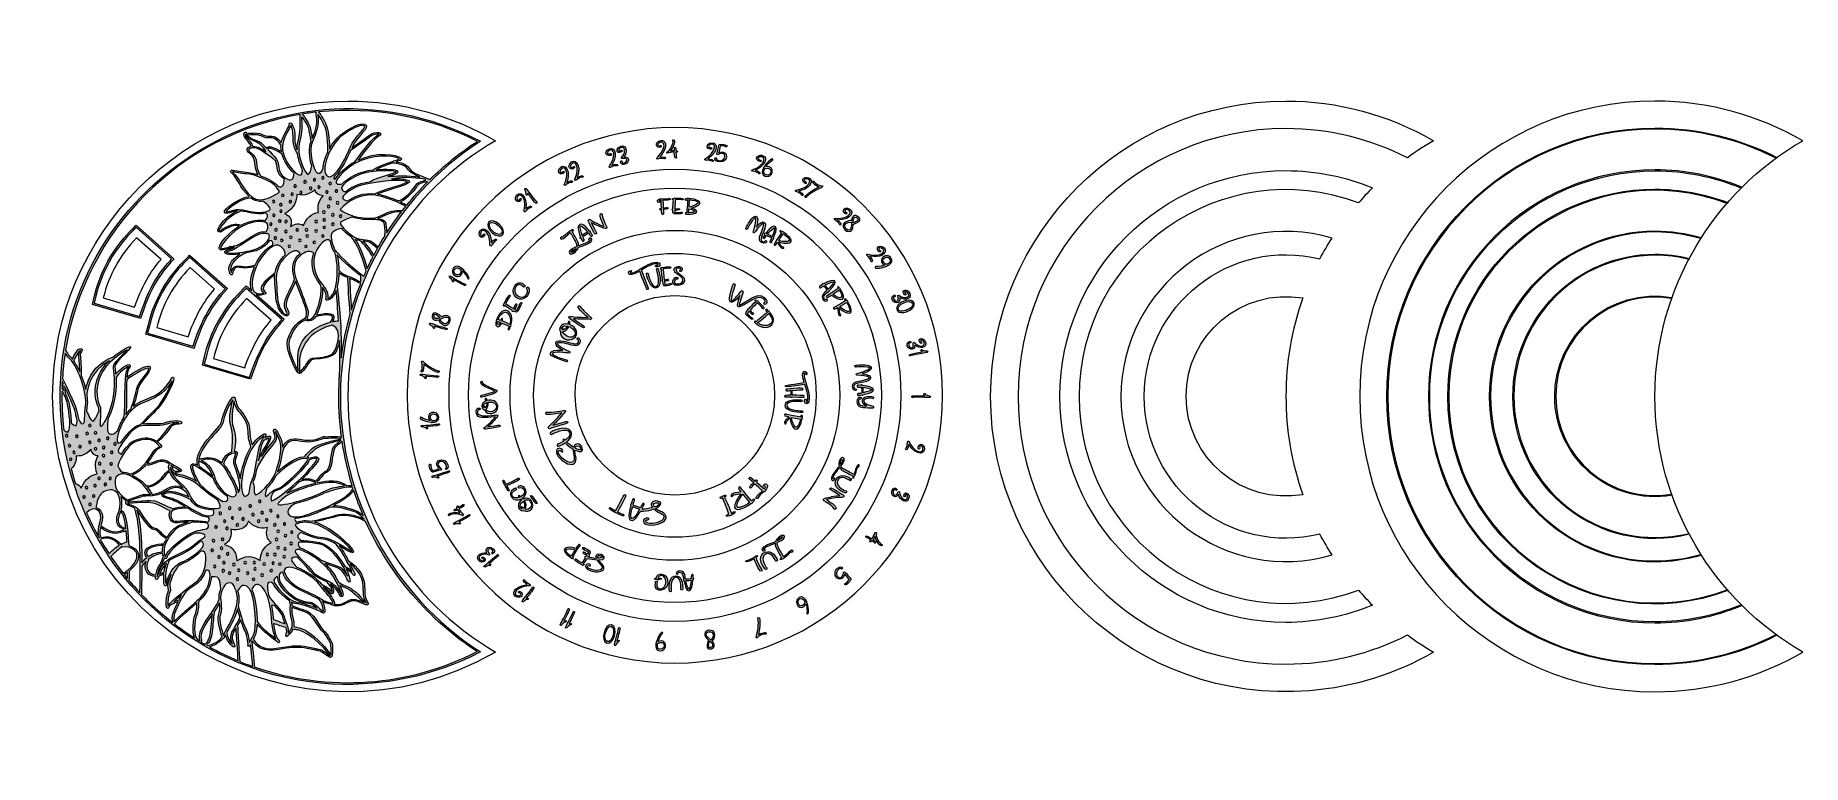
# Model space of a CAD drawing. Header units: inches. Extents: x 0.2 to 23.6, y -0.9 to 8.8.
import ezdxf

# ---------------------------------------------------------------- set-up
doc = ezdxf.new("R2010")
doc.units = ezdxf.units.IN
doc.header["$MEASUREMENT"] = 0
doc.layers.add('_U+0421_U+043B_U+043E_U+0439 1', color=7, linetype='Continuous')

msp = doc.modelspace()

# ---------------------------------------------------------------- hatches: boundary and pattern name
at = {"layer": '_U+0421_U+043B_U+043E_U+0439 1', "true_color": 0xffffff}
h = msp.add_hatch(color=7, dxfattribs=at)
h.dxf.hatch_style = 2
edge = h.paths.add_edge_path()
edge.add_spline(control_points=[(1.619, 5.126), (1.771, 5.575), (1.981, 5.747), (2.024, 5.808), (2.024, 5.808), (1.522, 6.251), (1.522, 6.251), (1.479, 6.194), (1.107, 5.896), (0.971, 5.315), (0.971, 5.315), (0.944, 5.203), (0.944, 5.203), (0.944, 5.203), (1.582, 5.015), (1.582, 5.015), (1.582, 5.015), (1.619, 5.126), (1.619, 5.126)], knot_values=[0, 0, 0, 0, 1, 1, 1, 2, 2, 2, 3, 3, 3, 4, 4, 4, 5, 5, 5, 6, 6, 6, 6], degree=3, periodic=1)
edge = h.paths.add_edge_path()
edge.add_spline(control_points=[(0.968, 5.218), (0.968, 5.218), (0.99, 5.311), (0.99, 5.311), (1.124, 5.879), (1.486, 6.175), (1.524, 6.224), (1.524, 6.224), (1.994, 5.807), (1.994, 5.807), (1.958, 5.758), (1.749, 5.574), (1.599, 5.133), (1.599, 5.133), (1.568, 5.042), (1.568, 5.042), (1.568, 5.042), (0.968, 5.218), (0.968, 5.218)], knot_values=[0, 0, 0, 0, 1, 1, 1, 2, 2, 2, 3, 3, 3, 4, 4, 4, 5, 5, 5, 6, 6, 6, 6], degree=3, periodic=1)
edge = h.paths.add_edge_path()
edge.add_spline(control_points=[(1.653, 4.81), (1.653, 4.81), (2.29, 4.622), (2.29, 4.622), (2.315, 4.682), (2.399, 5.029), (2.654, 5.324), (2.654, 5.324), (2.733, 5.414), (2.733, 5.414), (2.733, 5.414), (2.232, 5.857), (2.232, 5.857), (2.189, 5.8), (1.817, 5.501), (1.681, 4.921), (1.681, 4.921), (1.653, 4.81), (1.653, 4.81)], knot_values=[0, 0, 0, 0, 1, 1, 1, 2, 2, 2, 3, 3, 3, 4, 4, 4, 5, 5, 5, 6, 6, 6, 6], degree=3, periodic=1)
edge = h.paths.add_edge_path()
edge.add_spline(control_points=[(2.232, 5.829), (2.232, 5.829), (2.703, 5.412), (2.703, 5.412), (2.703, 5.412), (2.637, 5.338), (2.637, 5.338), (2.383, 5.044), (2.299, 4.701), (2.276, 4.649), (2.276, 4.649), (1.676, 4.825), (1.676, 4.825), (1.676, 4.825), (1.699, 4.918), (1.699, 4.918), (1.832, 5.486), (2.194, 5.781), (2.232, 5.829)], knot_values=[0, 0, 0, 0, 1, 1, 1, 2, 2, 2, 3, 3, 3, 4, 4, 4, 5, 5, 5, 6, 6, 6, 6], degree=3, periodic=1)
edge = h.paths.add_edge_path()
edge.add_spline(control_points=[(4.228, 3.983), (4.228, 5.301), (4.904, 6.603), (6.082, 7.364), (3.36, 8.765), (0.189, 6.562), (0.546, 3.535), (0.546, 3.533), (0.546, 3.533), (0.546, 3.532), (0.71, 2.146), (1.622, 0.979), (2.881, 0.46), (2.882, 0.46), (2.882, 0.458), (2.883, 0.458), (4.624, -0.257), (6.062, 0.597), (6.082, 0.603), (4.904, 1.365), (4.228, 2.667), (4.228, 3.983)], knot_values=[0, 0, 0, 0, 1, 1, 1, 2, 2, 2, 3, 3, 3, 4, 4, 4, 5, 5, 5, 6, 6, 6, 7, 7, 7, 7], degree=3, periodic=1)
edge = h.paths.add_edge_path()
edge.add_spline(control_points=[(4.151, 1.251), (4.133, 1.326), (4.072, 1.369), (4, 1.464), (4.029, 1.449), (4.072, 1.421), (4.1, 1.378), (4.104, 1.372), (4.111, 1.369), (4.118, 1.371), (4.146, 1.376), (4.151, 1.432), (4.099, 1.501), (4.113, 1.492), (4.126, 1.482), (4.139, 1.469), (4.218, 1.392), (4.21, 1.346), (4.235, 1.337), (4.24, 1.335), (4.247, 1.336), (4.253, 1.339), (4.286, 1.356), (4.239, 1.447), (4.221, 1.486), (4.381, 1.406), (4.287, 1.482), (4.543, 1.256), (4.465, 1.293), (4.393, 1.321), (4.314, 1.272), (4.235, 1.224), (4.176, 1.225), (4.143, 1.235), (4.15, 1.239), (4.153, 1.244), (4.151, 1.251)], knot_values=[0, 0, 0, 0, 1, 1, 1, 2, 2, 2, 3, 3, 3, 4, 4, 4, 5, 5, 5, 6, 6, 6, 7, 7, 7, 8, 8, 8, 9, 9, 9, 10, 10, 10, 11, 11, 11, 12, 12, 12, 12], degree=3, periodic=1)
edge = h.paths.add_edge_path()
edge.add_spline(control_points=[(3.576, 0.904), (3.561, 0.878), (3.547, 0.858), (3.535, 0.846), (3.546, 0.894), (3.525, 0.951), (3.507, 1.001), (3.499, 1.026), (3.489, 1.05), (3.485, 1.071), (3.469, 1.144), (3.303, 1.293), (3.286, 1.336), (3.265, 1.39), (3.246, 1.501), (3.278, 1.521), (3.31, 1.54), (3.332, 1.513), (3.336, 1.507), (3.369, 1.439), (3.474, 1.333), (3.554, 1.279), (3.569, 1.232), (3.567, 1.218), (3.564, 1.199), (3.549, 1.085), (3.622, 0.981), (3.576, 0.904)], knot_values=[0, 0, 0, 0, 1, 1, 1, 2, 2, 2, 3, 3, 3, 4, 4, 4, 5, 5, 5, 6, 6, 6, 7, 7, 7, 8, 8, 8, 9, 9, 9, 9], degree=3, periodic=1)
edge = h.paths.add_edge_path()
edge.add_spline(control_points=[(2.649, 1.386), (2.674, 1.461), (2.708, 1.535), (2.785, 1.515), (2.819, 1.499), (2.892, 1.353), (2.854, 1.214), (2.797, 1.001), (2.715, 0.904), (2.679, 0.822), (2.66, 0.883), (2.615, 1.031), (2.639, 1.1), (2.674, 1.196), (2.625, 1.315), (2.649, 1.386)], knot_values=[0, 0, 0, 0, 1, 1, 1, 2, 2, 2, 3, 3, 3, 4, 4, 4, 5, 5, 5, 5], degree=3, periodic=1)
edge = h.paths.add_edge_path()
edge.add_spline(control_points=[(1.946, 1.214), (1.939, 1.246), (1.944, 1.333), (1.971, 1.394), (1.981, 1.412), (1.978, 1.431), (1.974, 1.449), (1.964, 1.503), (1.976, 1.524), (1.978, 1.529), (2.082, 1.862), (2.15, 1.704), (2.382, 1.935), (2.471, 1.971), (2.456, 1.786), (2.425, 1.694), (2.403, 1.625), (2.364, 1.56), (2.303, 1.519), (2.225, 1.464), (1.994, 1.287), (1.946, 1.214)], knot_values=[0, 0, 0, 0, 1, 1, 1, 2, 2, 2, 3, 3, 3, 4, 4, 4, 5, 5, 5, 6, 6, 6, 7, 7, 7, 7], degree=3, periodic=1)
edge = h.paths.add_edge_path()
edge.add_spline(control_points=[(2.126, 1.358), (2.115, 1.339), (2.103, 1.317), (2.092, 1.293), (2.081, 1.29), (2.058, 1.283), (2.025, 1.271), (2.053, 1.296), (2.089, 1.326), (2.126, 1.358)], knot_values=[0, 0, 0, 0, 1, 1, 1, 2, 2, 2, 3, 3, 3, 3], degree=3, periodic=1)
edge = h.paths.add_edge_path()
edge.add_spline(control_points=[(1.032, 2.493), (1.019, 2.503), (1.006, 2.51), (0.99, 2.514), (0.996, 2.544), (1.014, 2.647), (1.056, 2.692), (1.086, 2.724), (1.149, 2.753), (1.204, 2.747), (1.328, 2.733), (1.329, 2.528), (1.282, 2.428), (1.258, 2.378), (1.256, 2.287), (1.314, 2.25), (1.321, 2.246), (1.357, 2.224), (1.361, 2.221), (1.251, 2.165), (1.154, 2.2), (1.056, 2.275), (1.068, 2.322), (1.108, 2.432), (1.032, 2.493)], knot_values=[0, 0, 0, 0, 1, 1, 1, 2, 2, 2, 3, 3, 3, 4, 4, 4, 5, 5, 5, 6, 6, 6, 7, 7, 7, 8, 8, 8, 8], degree=3, periodic=1)
edge = h.paths.add_edge_path()
edge.add_spline(control_points=[(0.963, 2.81), (0.969, 2.831), (1.003, 2.819), (0.994, 2.799), (0.987, 2.776), (0.956, 2.787), (0.963, 2.81)], knot_values=[0, 0, 0, 0, 1, 1, 1, 2, 2, 2, 2], degree=3, periodic=1)
edge = h.paths.add_edge_path()
edge.add_spline(control_points=[(0.978, 2.661), (0.971, 2.64), (0.938, 2.651), (0.946, 2.672), (0.954, 2.694), (0.986, 2.682), (0.978, 2.661)], knot_values=[0, 0, 0, 0, 1, 1, 1, 2, 2, 2, 2], degree=3, periodic=1)
edge = h.paths.add_edge_path()
edge.add_spline(control_points=[(0.982, 3.487), (0.96, 3.493), (0.968, 3.526), (0.989, 3.521), (1.011, 3.515), (1.004, 3.482), (0.982, 3.487)], knot_values=[0, 0, 0, 0, 1, 1, 1, 2, 2, 2, 2], degree=3, periodic=1)
edge = h.paths.add_edge_path()
edge.add_spline(control_points=[(0.982, 3.275), (0.96, 3.281), (0.968, 3.314), (0.989, 3.308), (1.011, 3.304), (1.004, 3.271), (0.982, 3.275)], knot_values=[0, 0, 0, 0, 1, 1, 1, 2, 2, 2, 2], degree=3, periodic=1)
edge = h.paths.add_edge_path()
edge.add_spline(control_points=[(0.95, 3.66), (0.925, 3.653), (0.876, 3.771), (0.867, 3.794), (0.872, 3.871), (0.887, 3.889), (0.869, 4.004), (0.871, 4.029), (0.892, 4.324), (1.169, 4.458), (1.067, 4.358), (1.019, 4.257), (0.999, 4.178), (0.957, 4.018), (1, 3.886), (1.021, 3.856), (1.029, 3.843), (1.032, 3.819), (1.032, 3.79), (1.026, 3.786), (0.985, 3.669), (0.95, 3.66)], knot_values=[0, 0, 0, 0, 1, 1, 1, 2, 2, 2, 3, 3, 3, 4, 4, 4, 5, 5, 5, 6, 6, 6, 7, 7, 7, 7], degree=3, periodic=1)
edge = h.paths.add_edge_path()
edge.add_spline(control_points=[(0.907, 3.583), (0.885, 3.589), (0.893, 3.622), (0.914, 3.617), (0.936, 3.613), (0.929, 3.579), (0.907, 3.583)], knot_values=[0, 0, 0, 0, 1, 1, 1, 2, 2, 2, 2], degree=3, periodic=1)
edge = h.paths.add_edge_path()
edge.add_spline(control_points=[(0.907, 3.361), (0.885, 3.367), (0.893, 3.4), (0.914, 3.394), (0.936, 3.389), (0.929, 3.356), (0.907, 3.361)], knot_values=[0, 0, 0, 0, 1, 1, 1, 2, 2, 2, 2], degree=3, periodic=1)
edge = h.paths.add_edge_path()
edge.add_spline(control_points=[(0.871, 3.478), (0.849, 3.483), (0.857, 3.517), (0.878, 3.511), (0.9, 3.506), (0.893, 3.472), (0.871, 3.478)], knot_values=[0, 0, 0, 0, 1, 1, 1, 2, 2, 2, 2], degree=3, periodic=1)
edge = h.paths.add_edge_path()
edge.add_spline(control_points=[(1.229, 4.322), (1.256, 4.053), (1.222, 3.896), (1.135, 3.701), (1.11, 3.643), (1.069, 3.583), (1.053, 3.59), (1.028, 3.6), (1.076, 3.815), (1.04, 3.868), (1.007, 3.918), (0.885, 4.324), (1.406, 4.601), (1.21, 4.4), (1.219, 4.417), (1.229, 4.322)], knot_values=[0, 0, 0, 0, 1, 1, 1, 2, 2, 2, 3, 3, 3, 4, 4, 4, 5, 5, 5, 5], degree=3, periodic=1)
edge = h.paths.add_edge_path()
edge.add_spline(control_points=[(1.257, 4.237), (1.286, 4.292), (1.396, 4.374), (1.425, 4.381), (1.41, 4.337), (1.376, 4.374), (1.375, 4), (1.375, 3.896), (1.374, 3.789), (1.362, 3.708), (1.324, 3.649), (1.297, 3.587), (1.279, 3.533), (1.278, 3.532), (1.192, 3.446), (1.157, 3.504), (1.135, 3.542), (1.147, 3.653), (1.153, 3.694), (1.258, 3.908), (1.264, 4.107), (1.257, 4.237)], knot_values=[0, 0, 0, 0, 1, 1, 1, 2, 2, 2, 3, 3, 3, 4, 4, 4, 5, 5, 5, 6, 6, 6, 7, 7, 7, 7], degree=3, periodic=1)
edge = h.paths.add_edge_path()
edge.add_spline(control_points=[(1.96, 3.008), (1.906, 2.987), (1.892, 2.922), (1.807, 2.858), (1.731, 2.801), (1.683, 2.797), (1.656, 2.804), (1.624, 2.84), (1.592, 2.876), (1.471, 2.944), (1.544, 2.969), (1.603, 3.021), (1.651, 3.078), (1.678, 3.078), (1.7, 3.067), (1.776, 3.101), (1.874, 3.147), (1.928, 3.114), (1.967, 3.086), (1.944, 3.078), (1.953, 3.031), (1.96, 3.008)], knot_values=[0, 0, 0, 0, 1, 1, 1, 2, 2, 2, 3, 3, 3, 4, 4, 4, 5, 5, 5, 6, 6, 6, 7, 7, 7, 7], degree=3, periodic=1)
edge = h.paths.add_edge_path()
edge.add_spline(control_points=[(1.967, 2.989), (2.011, 2.881), (2.094, 2.837), (2.147, 2.775), (1.996, 2.865), (1.917, 2.71), (1.735, 2.689), (1.719, 2.718), (1.699, 2.75), (1.674, 2.782), (1.725, 2.782), (1.778, 2.812), (1.818, 2.843), (1.904, 2.904), (1.921, 2.971), (1.967, 2.989)], knot_values=[0, 0, 0, 0, 1, 1, 1, 2, 2, 2, 3, 3, 3, 4, 4, 4, 5, 5, 5, 5], degree=3, periodic=1)
edge = h.paths.add_edge_path()
edge.add_spline(control_points=[(1.446, 2.958), (1.412, 2.975), (1.376, 2.986), (1.339, 2.983), (1.336, 2.985), (1.314, 2.993), (1.283, 3.065), (1.272, 3.094), (1.4, 3.333), (1.501, 3.378), (1.635, 3.436), (1.75, 3.44), (1.837, 3.319), (1.806, 3.308), (1.781, 3.294), (1.751, 3.253), (1.675, 3.142), (1.592, 2.996), (1.446, 2.958)], knot_values=[0, 0, 0, 0, 1, 1, 1, 2, 2, 2, 3, 3, 3, 4, 4, 4, 5, 5, 5, 6, 6, 6, 6], degree=3, periodic=1)
edge = h.paths.add_edge_path()
edge.add_spline(control_points=[(1.789, 3.394), (1.693, 3.465), (1.59, 3.438), (1.492, 3.396), (1.439, 3.372), (1.375, 3.297), (1.328, 3.222), (1.317, 3.225), (1.297, 3.235), (1.286, 3.26), (1.275, 3.294), (1.461, 3.558), (1.558, 3.587), (1.657, 3.617), (1.84, 3.587), (1.908, 3.613), (1.965, 3.633), (2.049, 3.643), (2.09, 3.637), (1.96, 3.618), (1.968, 3.585), (1.957, 3.579), (1.918, 3.522), (1.844, 3.424), (1.789, 3.394)], knot_values=[0, 0, 0, 0, 1, 1, 1, 2, 2, 2, 3, 3, 3, 4, 4, 4, 5, 5, 5, 6, 6, 6, 7, 7, 7, 8, 8, 8, 8], degree=3, periodic=1)
edge = h.paths.add_edge_path()
edge.add_spline(control_points=[(1.554, 3.606), (1.486, 3.586), (1.383, 3.468), (1.321, 3.375), (1.206, 3.319), (1.312, 3.596), (1.379, 3.699), (1.387, 3.706), (1.464, 3.854), (1.646, 3.915), (1.825, 3.975), (1.926, 4.068), (2.001, 4.193), (1.981, 4.124), (1.889, 3.933), (1.797, 3.835), (1.697, 3.729), (1.596, 3.629), (1.581, 3.614), (1.571, 3.61), (1.562, 3.608), (1.554, 3.606)], knot_values=[0, 0, 0, 0, 1, 1, 1, 2, 2, 2, 3, 3, 3, 4, 4, 4, 5, 5, 5, 6, 6, 6, 7, 7, 7, 7], degree=3, periodic=1)
edge = h.paths.add_edge_path()
edge.add_spline(control_points=[(1.453, 3.819), (1.429, 3.796), (1.407, 3.771), (1.387, 3.746), (1.401, 3.885), (1.392, 4.069), (1.4, 4.206), (1.462, 4.251), (1.624, 4.358), (1.69, 4.36), (1.696, 4.332), (1.661, 4.289), (1.625, 4.243), (1.479, 4.058), (1.568, 4.115), (1.453, 3.819)], knot_values=[0, 0, 0, 0, 1, 1, 1, 2, 2, 2, 3, 3, 3, 4, 4, 4, 5, 5, 5, 5], degree=3, periodic=1)
edge = h.paths.add_edge_path()
edge.add_spline(control_points=[(1.239, 3.34), (1.217, 3.346), (1.225, 3.379), (1.246, 3.374), (1.268, 3.368), (1.261, 3.335), (1.239, 3.34)], knot_values=[0, 0, 0, 0, 1, 1, 1, 2, 2, 2, 2], degree=3, periodic=1)
edge = h.paths.add_edge_path()
edge.add_spline(control_points=[(1.19, 3.075), (1.168, 3.081), (1.176, 3.114), (1.197, 3.108), (1.219, 3.103), (1.212, 3.069), (1.19, 3.075)], knot_values=[0, 0, 0, 0, 1, 1, 1, 2, 2, 2, 2], degree=3, periodic=1)
edge = h.paths.add_edge_path()
edge.add_spline(control_points=[(1.174, 2.883), (1.164, 2.885), (1.16, 2.922), (1.181, 2.917), (1.203, 2.911), (1.194, 2.878), (1.174, 2.883)], knot_values=[0, 0, 0, 0, 1, 1, 1, 2, 2, 2, 2], degree=3, periodic=1)
edge = h.paths.add_edge_path()
edge.add_spline(control_points=[(1.183, 3.249), (1.189, 3.271), (1.222, 3.262), (1.217, 3.242), (1.211, 3.218), (1.178, 3.226), (1.183, 3.249)], knot_values=[0, 0, 0, 0, 1, 1, 1, 2, 2, 2, 2], degree=3, periodic=1)
edge = h.paths.add_edge_path()
edge.add_spline(control_points=[(1.075, 3.206), (1.081, 3.228), (1.114, 3.219), (1.108, 3.199), (1.103, 3.175), (1.071, 3.183), (1.075, 3.206)], knot_values=[0, 0, 0, 0, 1, 1, 1, 2, 2, 2, 2], degree=3, periodic=1)
edge = h.paths.add_edge_path()
edge.add_spline(control_points=[(1.096, 3.325), (1.118, 3.319), (1.11, 3.286), (1.089, 3.292), (1.067, 3.297), (1.074, 3.331), (1.096, 3.325)], knot_values=[0, 0, 0, 0, 1, 1, 1, 2, 2, 2, 2], degree=3, periodic=1)
edge = h.paths.add_edge_path()
edge.add_spline(control_points=[(1.096, 3.004), (1.118, 2.999), (1.11, 2.965), (1.089, 2.971), (1.079, 2.972), (1.074, 3.008), (1.096, 3.004)], knot_values=[0, 0, 0, 0, 1, 1, 1, 2, 2, 2, 2], degree=3, periodic=1)
edge = h.paths.add_edge_path()
edge.add_spline(control_points=[(1.121, 2.836), (1.142, 2.829), (1.131, 2.796), (1.11, 2.804), (1.088, 2.812), (1.099, 2.844), (1.121, 2.836)], knot_values=[0, 0, 0, 0, 1, 1, 1, 2, 2, 2, 2], degree=3, periodic=1)
edge = h.paths.add_edge_path()
edge.add_spline(control_points=[(1.151, 3.449), (1.174, 3.443), (1.165, 3.41), (1.144, 3.415), (1.122, 3.419), (1.131, 3.453), (1.151, 3.449)], knot_values=[0, 0, 0, 0, 1, 1, 1, 2, 2, 2, 2], degree=3, periodic=1)
edge = h.paths.add_edge_path()
edge.add_spline(control_points=[(1.037, 3.079), (1.015, 3.085), (1.024, 3.118), (1.044, 3.112), (1.067, 3.107), (1.06, 3.074), (1.037, 3.079)], knot_values=[0, 0, 0, 0, 1, 1, 1, 2, 2, 2, 2], degree=3, periodic=1)
edge = h.paths.add_edge_path()
edge.add_spline(control_points=[(1.015, 3.408), (1.021, 3.431), (1.054, 3.422), (1.049, 3.401), (1.044, 3.379), (1.011, 3.386), (1.015, 3.408)], knot_values=[0, 0, 0, 0, 1, 1, 1, 2, 2, 2, 2], degree=3, periodic=1)
edge = h.paths.add_edge_path()
edge.add_spline(control_points=[(1.047, 2.894), (1.04, 2.874), (1.007, 2.885), (1.015, 2.906), (1.024, 2.926), (1.056, 2.915), (1.047, 2.894)], knot_values=[0, 0, 0, 0, 1, 1, 1, 2, 2, 2, 2], degree=3, periodic=1)
edge = h.paths.add_edge_path()
edge.add_spline(control_points=[(1.325, 2.267), (1.278, 2.297), (1.281, 2.375), (1.3, 2.418), (1.304, 2.428), (1.31, 2.443), (1.315, 2.461), (1.353, 2.457), (1.375, 2.34), (1.389, 2.232), (1.371, 2.242), (1.364, 2.242), (1.325, 2.267)], knot_values=[0, 0, 0, 0, 1, 1, 1, 2, 2, 2, 3, 3, 3, 4, 4, 4, 4], degree=3, periodic=1)
edge = h.paths.add_edge_path()
edge.add_spline(control_points=[(1.276, 2.735), (1.219, 2.817), (1.253, 2.906), (1.258, 2.921), (1.353, 3.012), (1.449, 2.931), (1.549, 2.871), (1.61, 2.835), (1.676, 2.751), (1.713, 2.686), (1.656, 2.683), (1.617, 2.693), (1.59, 2.679), (1.557, 2.661), (1.454, 2.64), (1.408, 2.612), (1.307, 2.689), (1.292, 2.721), (1.276, 2.735)], knot_values=[0, 0, 0, 0, 1, 1, 1, 2, 2, 2, 3, 3, 3, 4, 4, 4, 5, 5, 5, 6, 6, 6, 6], degree=3, periodic=1)
edge = h.paths.add_edge_path()
edge.add_spline(control_points=[(1.525, 2.635), (1.628, 2.665), (1.593, 2.668), (1.654, 2.665), (1.91, 2.654), (1.95, 2.812), (2.094, 2.775), (2.178, 2.753), (2.215, 2.669), (2.204, 2.69), (2.211, 2.678), (2.215, 2.669), (2.222, 2.656), (2.158, 2.685), (2.007, 2.747), (1.924, 2.725), (1.826, 2.7), (1.858, 2.65), (1.96, 2.628), (2.007, 2.617), (2.083, 2.581), (2.174, 2.528), (2.129, 2.525), (2.057, 2.519), (2.011, 2.499), (1.976, 2.514), (1.878, 2.558), (1.807, 2.592), (1.728, 2.629), (1.465, 2.593), (1.407, 2.585), (1.418, 2.603), (1.501, 2.626), (1.525, 2.635)], knot_values=[0, 0, 0, 0, 1, 1, 1, 2, 2, 2, 3, 3, 3, 4, 4, 4, 5, 5, 5, 6, 6, 6, 7, 7, 7, 8, 8, 8, 9, 9, 9, 10, 10, 10, 11, 11, 11, 11], degree=3, periodic=1)
edge = h.paths.add_edge_path()
edge.add_spline(control_points=[(1.976, 2.469), (1.94, 2.407), (1.974, 2.293), (2.074, 2.312), (2.106, 2.318), (2.157, 2.321), (2.211, 2.322), (2.075, 2.278), (2.017, 2.258), (1.933, 2.118), (1.858, 2.156), (1.831, 2.237), (1.774, 2.24), (1.703, 2.244), (1.597, 2.436), (1.551, 2.493), (1.511, 2.543), (1.433, 2.551), (1.41, 2.569), (1.786, 2.596), (1.737, 2.586), (1.976, 2.469)], knot_values=[0, 0, 0, 0, 1, 1, 1, 2, 2, 2, 3, 3, 3, 4, 4, 4, 5, 5, 5, 6, 6, 6, 7, 7, 7, 7], degree=3, periodic=1)
edge = h.paths.add_edge_path()
edge.add_spline(control_points=[(1.772, 2.219), (1.817, 2.217), (1.847, 2.139), (1.924, 2.1), (1.911, 2.078), (1.901, 2.056), (1.893, 2.033), (1.801, 2.035), (1.649, 2.008), (1.64, 1.921), (1.636, 1.886), (1.66, 1.858), (1.664, 1.854), (1.631, 1.828), (1.61, 1.801), (1.6, 1.783), (1.597, 2.132), (1.574, 2.368), (1.531, 2.486), (1.572, 2.443), (1.683, 2.225), (1.772, 2.219)], knot_values=[0, 0, 0, 0, 1, 1, 1, 2, 2, 2, 3, 3, 3, 4, 4, 4, 5, 5, 5, 6, 6, 6, 7, 7, 7, 7], degree=3, periodic=1)
edge = h.paths.add_edge_path()
edge.add_spline(control_points=[(1.66, 1.919), (1.667, 1.992), (1.812, 2.012), (1.885, 2.012), (1.876, 1.986), (1.871, 1.961), (1.872, 1.929), (1.785, 1.919), (1.724, 1.894), (1.681, 1.865), (1.669, 1.882), (1.658, 1.896), (1.66, 1.919)], knot_values=[0, 0, 0, 0, 1, 1, 1, 2, 2, 2, 3, 3, 3, 4, 4, 4, 4], degree=3, periodic=1)
edge = h.paths.add_edge_path()
edge.add_spline(control_points=[(1.686, 1.815), (1.688, 1.819), (1.688, 1.824), (1.685, 1.826), (1.733, 1.865), (1.799, 1.901), (1.875, 1.904), (1.876, 1.89), (1.881, 1.879), (1.885, 1.869), (1.835, 1.721), (1.801, 1.735), (1.785, 1.625), (1.692, 1.625), (1.629, 1.708), (1.686, 1.815)], knot_values=[0, 0, 0, 0, 1, 1, 1, 2, 2, 2, 3, 3, 3, 4, 4, 4, 5, 5, 5, 5], degree=3, periodic=1)
edge = h.paths.add_edge_path()
edge.add_spline(control_points=[(1.84, 1.725), (1.865, 1.761), (1.887, 1.815), (1.897, 1.846), (1.911, 1.831), (1.933, 1.833), (1.935, 1.867), (1.938, 1.924), (2.196, 2.137), (2.304, 2.176), (2.333, 2.179), (2.413, 2.179), (2.433, 2.15), (2.444, 2.133), (2.435, 2.126), (2.396, 2.101), (2.269, 2.021), (2.324, 2.007), (2.017, 1.867), (1.9, 1.812), (1.849, 1.721), (1.801, 1.603), (1.804, 1.635), (1.818, 1.694), (1.84, 1.725)], knot_values=[0, 0, 0, 0, 1, 1, 1, 2, 2, 2, 3, 3, 3, 4, 4, 4, 5, 5, 5, 6, 6, 6, 7, 7, 7, 8, 8, 8, 8], degree=3, periodic=1)
edge = h.paths.add_edge_path()
edge.add_spline(control_points=[(1.925, 1.778), (1.914, 1.749), (1.901, 1.707), (1.896, 1.663), (1.887, 1.657), (1.864, 1.643), (1.835, 1.633), (1.853, 1.674), (1.879, 1.729), (1.925, 1.778)], knot_values=[0, 0, 0, 0, 1, 1, 1, 2, 2, 2, 3, 3, 3, 3], degree=3, periodic=1)
edge = h.paths.add_edge_path()
edge.add_spline(control_points=[(1.917, 1.656), (1.924, 1.728), (1.956, 1.797), (1.961, 1.81), (1.979, 1.824), (2.001, 1.837), (2.025, 1.849), (2.322, 1.985), (2.296, 2.011), (2.385, 2.071), (2.397, 2.064), (2.424, 2.042), (2.41, 2.004), (2.39, 1.954), (2.237, 1.829), (2.112, 1.785), (2.01, 1.749), (1.953, 1.603), (1.915, 1.513), (1.912, 1.536), (1.911, 1.59), (1.917, 1.656)], knot_values=[0, 0, 0, 0, 1, 1, 1, 2, 2, 2, 3, 3, 3, 4, 4, 4, 5, 5, 5, 6, 6, 6, 7, 7, 7, 7], degree=3, periodic=1)
edge = h.paths.add_edge_path()
edge.add_spline(control_points=[(2.215, 2.156), (2.115, 2.09), (1.917, 1.932), (1.914, 1.868), (1.914, 1.864), (1.914, 1.861), (1.912, 1.86), (1.897, 1.875), (1.887, 1.928), (1.896, 1.974), (1.912, 2.064), (2.007, 2.217), (2.086, 2.253), (2.161, 2.287), (2.272, 2.319), (2.281, 2.322), (2.365, 2.321), (2.443, 2.314), (2.464, 2.307), (2.482, 2.289), (2.493, 2.264), (2.472, 2.244), (2.44, 2.211), (2.335, 2.233), (2.215, 2.156)], knot_values=[0, 0, 0, 0, 1, 1, 1, 2, 2, 2, 3, 3, 3, 4, 4, 4, 5, 5, 5, 6, 6, 6, 7, 7, 7, 8, 8, 8, 8], degree=3, periodic=1)
edge = h.paths.add_edge_path()
edge.add_spline(control_points=[(2.472, 2.325), (2.426, 2.342), (2.161, 2.35), (2.069, 2.333), (1.987, 2.318), (1.965, 2.413), (1.994, 2.46), (2.018, 2.499), (2.153, 2.507), (2.206, 2.507), (2.265, 2.469), (2.371, 2.392), (2.479, 2.386), (2.51, 2.358), (2.486, 2.326), (2.472, 2.325)], knot_values=[0, 0, 0, 0, 1, 1, 1, 2, 2, 2, 3, 3, 3, 4, 4, 4, 5, 5, 5, 5], degree=3, periodic=1)
edge = h.paths.add_edge_path()
edge.add_spline(control_points=[(1.964, 2.647), (1.914, 2.658), (1.886, 2.676), (1.886, 2.683), (1.886, 2.683), (1.887, 2.693), (1.929, 2.704), (2.021, 2.728), (2.214, 2.636), (2.24, 2.624), (2.254, 2.599), (2.271, 2.576), (2.296, 2.554), (2.35, 2.506), (2.462, 2.483), (2.547, 2.481), (2.56, 2.444), (2.558, 2.419), (2.521, 2.408), (2.376, 2.371), (2.151, 2.604), (1.964, 2.647)], knot_values=[0, 0, 0, 0, 1, 1, 1, 2, 2, 2, 3, 3, 3, 4, 4, 4, 5, 5, 5, 6, 6, 6, 7, 7, 7, 7], degree=3, periodic=1)
edge = h.paths.add_edge_path()
edge.add_spline(control_points=[(2.512, 1.953), (2.518, 1.975), (2.551, 1.967), (2.546, 1.946), (2.542, 1.924), (2.508, 1.931), (2.512, 1.953)], knot_values=[0, 0, 0, 0, 1, 1, 1, 2, 2, 2, 2], degree=3, periodic=1)
edge = h.paths.add_edge_path()
edge.add_spline(control_points=[(2.531, 2.081), (2.536, 2.103), (2.569, 2.094), (2.564, 2.074), (2.558, 2.051), (2.525, 2.058), (2.531, 2.081)], knot_values=[0, 0, 0, 0, 1, 1, 1, 2, 2, 2, 2], degree=3, periodic=1)
edge = h.paths.add_edge_path()
edge.add_spline(control_points=[(2.581, 1.733), (2.581, 1.711), (2.546, 1.711), (2.546, 1.733), (2.547, 1.756), (2.581, 1.756), (2.581, 1.733)], knot_values=[0, 0, 0, 0, 1, 1, 1, 2, 2, 2, 2], degree=3, periodic=1)
edge = h.paths.add_edge_path()
edge.add_spline(control_points=[(2.564, 2.26), (2.569, 2.282), (2.603, 2.274), (2.597, 2.253), (2.593, 2.231), (2.56, 2.237), (2.564, 2.26)], knot_values=[0, 0, 0, 0, 1, 1, 1, 2, 2, 2, 2], degree=3, periodic=1)
edge = h.paths.add_edge_path()
edge.add_spline(control_points=[(2.31, 2.569), (2.228, 2.643), (2.236, 2.736), (2.104, 2.846), (2.003, 2.931), (1.976, 3.01), (1.974, 3.046), (1.992, 3.008), (2.028, 2.938), (2.079, 2.931), (2.139, 2.921), (2.287, 2.876), (2.364, 2.797), (2.415, 2.743), (2.536, 2.654), (2.607, 2.611), (2.618, 2.59), (2.64, 2.537), (2.635, 2.514), (2.618, 2.49), (2.389, 2.499), (2.31, 2.569)], knot_values=[0, 0, 0, 0, 1, 1, 1, 2, 2, 2, 3, 3, 3, 4, 4, 4, 5, 5, 5, 6, 6, 6, 7, 7, 7, 7], degree=3, periodic=1)
edge = h.paths.add_edge_path()
edge.add_spline(control_points=[(1.985, 3.069), (2.019, 3.044), (2.09, 3.018), (2.1, 3.001), (2.078, 2.992), (2.036, 2.999), (2.019, 3.004), (2.004, 3.029), (1.992, 3.057), (1.985, 3.069)], knot_values=[0, 0, 0, 0, 1, 1, 1, 2, 2, 2, 3, 3, 3, 3], degree=3, periodic=1)
edge = h.paths.add_edge_path()
edge.add_spline(control_points=[(3.364, 3.519), (3.374, 3.506), (3.392, 3.476), (3.415, 3.432), (3.475, 3.321), (3.415, 3.104), (3.372, 2.985), (3.314, 2.826), (3.133, 2.676), (3.106, 2.683), (3.078, 2.69), (3.089, 2.76), (3.085, 2.785), (3.082, 2.808), (3.072, 2.839), (3.069, 2.85), (3.082, 2.879), (3.096, 2.9), (3.119, 3.019), (3.178, 3.179), (3.339, 3.342), (3.374, 3.401), (3.399, 3.446), (3.372, 3.493), (3.364, 3.519)], knot_values=[0, 0, 0, 0, 1, 1, 1, 2, 2, 2, 3, 3, 3, 4, 4, 4, 5, 5, 5, 6, 6, 6, 7, 7, 7, 8, 8, 8, 8], degree=3, periodic=1)
edge = h.paths.add_edge_path()
edge.add_spline(control_points=[(3.501, 1.865), (3.501, 1.843), (3.467, 1.843), (3.467, 1.865), (3.468, 1.887), (3.501, 1.887), (3.501, 1.865)], knot_values=[0, 0, 0, 0, 1, 1, 1, 2, 2, 2, 2], degree=3, periodic=1)
edge = h.paths.add_edge_path()
edge.add_spline(control_points=[(3.489, 2.314), (3.511, 2.308), (3.503, 2.275), (3.482, 2.281), (3.472, 2.283), (3.467, 2.319), (3.489, 2.314)], knot_values=[0, 0, 0, 0, 1, 1, 1, 2, 2, 2, 2], degree=3, periodic=1)
edge = h.paths.add_edge_path()
edge.add_spline(control_points=[(3.478, 1.967), (3.478, 1.989), (3.512, 1.989), (3.512, 1.967), (3.512, 1.943), (3.478, 1.943), (3.478, 1.967)], knot_values=[0, 0, 0, 0, 1, 1, 1, 2, 2, 2, 2], degree=3, periodic=1)
edge = h.paths.add_edge_path()
edge.add_spline(control_points=[(3.483, 2.143), (3.483, 2.165), (3.518, 2.165), (3.518, 2.143), (3.517, 2.121), (3.483, 2.121), (3.483, 2.143)], knot_values=[0, 0, 0, 0, 1, 1, 1, 2, 2, 2, 2], degree=3, periodic=1)
edge = h.paths.add_edge_path()
edge.add_spline(control_points=[(3.447, 2.551), (3.435, 2.55), (3.406, 2.551), (3.401, 2.562), (3.401, 2.565), (3.404, 2.571), (3.408, 2.576), (3.424, 2.587), (3.482, 2.681), (3.696, 2.753), (3.858, 2.808), (4.14, 2.903), (4.281, 2.801), (4.237, 2.793), (4.135, 2.785), (4.079, 2.757), (3.872, 2.657), (3.676, 2.583), (3.447, 2.551)], knot_values=[0, 0, 0, 0, 1, 1, 1, 2, 2, 2, 3, 3, 3, 4, 4, 4, 5, 5, 5, 6, 6, 6, 6], degree=3, periodic=1)
edge = h.paths.add_edge_path()
edge.add_spline(control_points=[(3.374, 0.778), (3.286, 0.847), (3.183, 0.919), (3.125, 1.006), (3.125, 1.113), (3.106, 1.331), (3.057, 1.425), (3.064, 1.468), (3.106, 1.515), (3.156, 1.489), (3.199, 1.465), (3.257, 1.387), (3.29, 1.24), (3.329, 1.068), (3.31, 0.897), (3.374, 0.778)], knot_values=[0, 0, 0, 0, 1, 1, 1, 2, 2, 2, 3, 3, 3, 4, 4, 4, 5, 5, 5, 5], degree=3, periodic=1)
edge = h.paths.add_edge_path()
edge.add_spline(control_points=[(3.317, 1.217), (3.329, 1.219), (3.343, 1.221), (3.356, 1.222), (3.404, 1.168), (3.46, 1.104), (3.467, 1.068), (3.472, 1.04), (3.485, 1.007), (3.496, 0.975), (3.442, 0.994), (3.389, 1.015), (3.339, 1.037), (3.337, 1.061), (3.329, 1.15), (3.317, 1.217)], knot_values=[0, 0, 0, 0, 1, 1, 1, 2, 2, 2, 3, 3, 3, 4, 4, 4, 5, 5, 5, 5], degree=3, periodic=1)
edge = h.paths.add_edge_path()
edge.add_spline(control_points=[(3.089, 1.768), (3.067, 1.768), (3.067, 1.803), (3.089, 1.803), (3.111, 1.801), (3.111, 1.768), (3.089, 1.768)], knot_values=[0, 0, 0, 0, 1, 1, 1, 2, 2, 2, 2], degree=3, periodic=1)
edge = h.paths.add_edge_path()
edge.add_spline(control_points=[(3.097, 1.685), (3.075, 1.685), (3.075, 1.719), (3.097, 1.719), (3.119, 1.719), (3.119, 1.685), (3.097, 1.685)], knot_values=[0, 0, 0, 0, 1, 1, 1, 2, 2, 2, 2], degree=3, periodic=1)
edge = h.paths.add_edge_path()
edge.add_spline(control_points=[(3.097, 1.565), (3.097, 1.543), (3.062, 1.543), (3.062, 1.565), (3.062, 1.587), (3.097, 1.587), (3.097, 1.565)], knot_values=[0, 0, 0, 0, 1, 1, 1, 2, 2, 2, 2], degree=3, periodic=1)
edge = h.paths.add_edge_path()
edge.add_spline(control_points=[(3.21, 1.618), (3.21, 1.596), (3.175, 1.596), (3.175, 1.618), (3.175, 1.642), (3.21, 1.642), (3.21, 1.618)], knot_values=[0, 0, 0, 0, 1, 1, 1, 2, 2, 2, 2], degree=3, periodic=1)
edge = h.paths.add_edge_path()
edge.add_spline(control_points=[(3.201, 1.768), (3.201, 1.79), (3.236, 1.79), (3.236, 1.768), (3.235, 1.746), (3.201, 1.744), (3.201, 1.768)], knot_values=[0, 0, 0, 0, 1, 1, 1, 2, 2, 2, 2], degree=3, periodic=1)
edge = h.paths.add_edge_path()
edge.add_spline(control_points=[(3.244, 1.894), (3.244, 1.904), (3.253, 1.911), (3.261, 1.911), (3.283, 1.911), (3.283, 1.876), (3.261, 1.876), (3.253, 1.878), (3.244, 1.885), (3.244, 1.894)], knot_values=[0, 0, 0, 0, 1, 1, 1, 2, 2, 2, 3, 3, 3, 3], degree=3, periodic=1)
edge = h.paths.add_edge_path()
edge.add_spline(control_points=[(3.165, 1.814), (3.061, 1.882), (2.961, 1.885), (2.857, 1.807), (2.851, 1.904), (2.829, 1.99), (2.694, 2.025), (2.768, 2.072), (2.796, 2.146), (2.779, 2.228), (2.867, 2.2), (2.971, 2.232), (3.011, 2.333), (3.064, 2.275), (3.153, 2.218), (3.261, 2.251), (3.249, 2.206), (3.244, 2.153), (3.265, 2.107), (3.276, 2.085), (3.292, 2.065), (3.314, 2.05), (3.244, 2.019), (3.176, 1.957), (3.165, 1.814)], knot_values=[0, 0, 0, 0, 1, 1, 1, 2, 2, 2, 3, 3, 3, 4, 4, 4, 5, 5, 5, 6, 6, 6, 7, 7, 7, 8, 8, 8, 8], degree=3, periodic=1)
edge = h.paths.add_edge_path()
edge.add_spline(control_points=[(3.018, 1.646), (3.018, 1.624), (2.983, 1.624), (2.983, 1.646), (2.983, 1.668), (3.018, 1.668), (3.018, 1.646)], knot_values=[0, 0, 0, 0, 1, 1, 1, 2, 2, 2, 2], degree=3, periodic=1)
edge = h.paths.add_edge_path()
edge.add_spline(control_points=[(2.95, 1.785), (2.95, 1.807), (2.985, 1.807), (2.985, 1.785), (2.983, 1.762), (2.95, 1.762), (2.95, 1.785)], knot_values=[0, 0, 0, 0, 1, 1, 1, 2, 2, 2, 2], degree=3, periodic=1)
edge = h.paths.add_edge_path()
edge.add_spline(control_points=[(2.882, 1.701), (2.904, 1.701), (2.904, 1.667), (2.882, 1.667), (2.858, 1.668), (2.858, 1.701), (2.882, 1.701)], knot_values=[0, 0, 0, 0, 1, 1, 1, 2, 2, 2, 2], degree=3, periodic=1)
edge = h.paths.add_edge_path()
edge.add_spline(control_points=[(2.864, 1.549), (2.842, 1.549), (2.842, 1.583), (2.864, 1.583), (2.887, 1.582), (2.887, 1.549), (2.864, 1.549)], knot_values=[0, 0, 0, 0, 1, 1, 1, 2, 2, 2, 2], degree=3, periodic=1)
edge = h.paths.add_edge_path()
edge.add_spline(control_points=[(2.835, 1.761), (2.835, 1.739), (2.8, 1.739), (2.8, 1.761), (2.801, 1.783), (2.835, 1.783), (2.835, 1.761)], knot_values=[0, 0, 0, 0, 1, 1, 1, 2, 2, 2, 2], degree=3, periodic=1)
edge = h.paths.add_edge_path()
edge.add_spline(control_points=[(2.779, 1.646), (2.779, 1.624), (2.744, 1.624), (2.744, 1.646), (2.746, 1.668), (2.779, 1.668), (2.779, 1.646)], knot_values=[0, 0, 0, 0, 1, 1, 1, 2, 2, 2, 2], degree=3, periodic=1)
edge = h.paths.add_edge_path()
edge.add_spline(control_points=[(2.731, 1.885), (2.721, 1.886), (2.715, 1.896), (2.718, 1.906), (2.719, 1.915), (2.729, 1.921), (2.739, 1.918), (2.749, 1.917), (2.754, 1.907), (2.751, 1.897), (2.75, 1.887), (2.74, 1.882), (2.731, 1.885)], knot_values=[0, 0, 0, 0, 1, 1, 1, 2, 2, 2, 3, 3, 3, 4, 4, 4, 4], degree=3, periodic=1)
edge = h.paths.add_edge_path()
edge.add_spline(control_points=[(2.682, 1.768), (2.66, 1.774), (2.668, 1.807), (2.689, 1.801), (2.711, 1.796), (2.704, 1.762), (2.682, 1.768)], knot_values=[0, 0, 0, 0, 1, 1, 1, 2, 2, 2, 2], degree=3, periodic=1)
edge = h.paths.add_edge_path()
edge.add_spline(control_points=[(2.674, 1.661), (2.651, 1.667), (2.66, 1.7), (2.681, 1.694), (2.703, 1.689), (2.694, 1.656), (2.674, 1.661)], knot_values=[0, 0, 0, 0, 1, 1, 1, 2, 2, 2, 2], degree=3, periodic=1)
edge = h.paths.add_edge_path()
edge.add_spline(control_points=[(2.685, 2.09), (2.679, 2.068), (2.646, 2.076), (2.651, 2.097), (2.657, 2.119), (2.69, 2.112), (2.685, 2.09)], knot_values=[0, 0, 0, 0, 1, 1, 1, 2, 2, 2, 2], degree=3, periodic=1)
edge = h.paths.add_edge_path()
edge.add_spline(control_points=[(2.697, 2.35), (2.719, 2.344), (2.711, 2.311), (2.69, 2.317), (2.681, 2.319), (2.675, 2.356), (2.697, 2.35)], knot_values=[0, 0, 0, 0, 1, 1, 1, 2, 2, 2, 2], degree=3, periodic=1)
edge = h.paths.add_edge_path()
edge.add_spline(control_points=[(2.822, 3.083), (2.917, 2.829), (2.903, 2.74), (2.875, 2.71), (2.874, 2.764), (2.833, 2.851), (2.733, 3.019), (2.717, 3.047), (2.7, 3.069), (2.682, 3.087), (2.686, 3.112), (2.712, 3.231), (2.84, 3.236), (2.842, 3.236), (2.843, 3.236), (2.843, 3.236), (2.844, 3.231), (2.839, 3.214), (2.835, 3.201), (2.801, 3.11), (2.822, 3.092), (2.822, 3.083)], knot_values=[0, 0, 0, 0, 1, 1, 1, 2, 2, 2, 3, 3, 3, 4, 4, 4, 5, 5, 5, 6, 6, 6, 7, 7, 7, 7], degree=3, periodic=1)
edge = h.paths.add_edge_path()
edge.add_spline(control_points=[(2.881, 2.501), (2.886, 2.524), (2.919, 2.515), (2.914, 2.494), (2.91, 2.472), (2.876, 2.481), (2.881, 2.501)], knot_values=[0, 0, 0, 0, 1, 1, 1, 2, 2, 2, 2], degree=3, periodic=1)
edge = h.paths.add_edge_path()
edge.add_spline(control_points=[(2.881, 2.282), (2.875, 2.26), (2.842, 2.268), (2.847, 2.289), (2.853, 2.312), (2.886, 2.304), (2.881, 2.282)], knot_values=[0, 0, 0, 0, 1, 1, 1, 2, 2, 2, 2], degree=3, periodic=1)
edge = h.paths.add_edge_path()
edge.add_spline(control_points=[(2.714, 3.01), (2.822, 2.828), (2.892, 2.699), (2.829, 2.665), (2.751, 2.622), (2.6, 2.79), (2.571, 2.894), (2.524, 3.067), (2.446, 3.111), (2.383, 3.139), (2.558, 3.196), (2.658, 3.079), (2.66, 3.078), (2.681, 3.061), (2.697, 3.037), (2.714, 3.01)], knot_values=[0, 0, 0, 0, 1, 1, 1, 2, 2, 2, 3, 3, 3, 4, 4, 4, 5, 5, 5, 5], degree=3, periodic=1)
edge = h.paths.add_edge_path()
edge.add_spline(control_points=[(2.797, 2.36), (2.775, 2.365), (2.783, 2.399), (2.804, 2.393), (2.814, 2.39), (2.819, 2.354), (2.797, 2.36)], knot_values=[0, 0, 0, 0, 1, 1, 1, 2, 2, 2, 2], degree=3, periodic=1)
edge = h.paths.add_edge_path()
edge.add_spline(control_points=[(2.758, 2.49), (2.736, 2.496), (2.744, 2.529), (2.765, 2.524), (2.787, 2.518), (2.781, 2.486), (2.758, 2.49)], knot_values=[0, 0, 0, 0, 1, 1, 1, 2, 2, 2, 2], degree=3, periodic=1)
edge = h.paths.add_edge_path()
edge.add_spline(control_points=[(2.744, 2.235), (2.739, 2.212), (2.706, 2.221), (2.711, 2.242), (2.717, 2.265), (2.75, 2.257), (2.744, 2.235)], knot_values=[0, 0, 0, 0, 1, 1, 1, 2, 2, 2, 2], degree=3, periodic=1)
edge = h.paths.add_edge_path()
edge.add_spline(control_points=[(2.943, 2.381), (2.965, 2.375), (2.957, 2.342), (2.936, 2.347), (2.914, 2.351), (2.922, 2.385), (2.943, 2.381)], knot_values=[0, 0, 0, 0, 1, 1, 1, 2, 2, 2, 2], degree=3, periodic=1)
edge = h.paths.add_edge_path()
edge.add_spline(control_points=[(3.018, 2.54), (3.024, 2.562), (3.057, 2.554), (3.051, 2.533), (3.046, 2.51), (3.012, 2.518), (3.018, 2.54)], knot_values=[0, 0, 0, 0, 1, 1, 1, 2, 2, 2, 2], degree=3, periodic=1)
edge = h.paths.add_edge_path()
edge.add_spline(control_points=[(3.075, 2.436), (3.097, 2.431), (3.089, 2.397), (3.068, 2.403), (3.044, 2.408), (3.053, 2.442), (3.075, 2.436)], knot_values=[0, 0, 0, 0, 1, 1, 1, 2, 2, 2, 2], degree=3, periodic=1)
edge = h.paths.add_edge_path()
edge.add_spline(control_points=[(3.162, 2.331), (3.157, 2.308), (3.124, 2.317), (3.129, 2.337), (3.133, 2.36), (3.167, 2.351), (3.162, 2.331)], knot_values=[0, 0, 0, 0, 1, 1, 1, 2, 2, 2, 2], degree=3, periodic=1)
edge = h.paths.add_edge_path()
edge.add_spline(control_points=[(3.167, 2.614), (3.176, 2.611), (3.181, 2.575), (3.16, 2.581), (3.136, 2.586), (3.144, 2.619), (3.167, 2.614)], knot_values=[0, 0, 0, 0, 1, 1, 1, 2, 2, 2, 2], degree=3, periodic=1)
edge = h.paths.add_edge_path()
edge.add_spline(control_points=[(3.175, 2.45), (3.181, 2.472), (3.214, 2.464), (3.208, 2.443), (3.204, 2.421), (3.171, 2.428), (3.175, 2.45)], knot_values=[0, 0, 0, 0, 1, 1, 1, 2, 2, 2, 2], degree=3, periodic=1)
edge = h.paths.add_edge_path()
edge.add_spline(control_points=[(3.364, 2.624), (3.361, 2.624), (3.358, 2.622), (3.356, 2.619), (3.356, 2.619), (3.356, 2.619), (3.356, 2.619), (3.336, 2.608), (3.322, 2.601), (3.315, 2.604), (3.293, 2.642), (3.331, 2.703), (3.336, 2.712), (3.358, 2.729), (3.382, 2.743), (3.406, 2.747), (3.486, 2.762), (3.806, 3.081), (3.817, 3.146), (3.867, 3.164), (3.914, 3.171), (3.919, 3.16), (3.929, 3.139), (3.831, 3.043), (3.778, 2.976), (3.715, 2.896), (3.46, 2.682), (3.364, 2.624)], knot_values=[0, 0, 0, 0, 1, 1, 1, 2, 2, 2, 3, 3, 3, 4, 4, 4, 5, 5, 5, 6, 6, 6, 7, 7, 7, 8, 8, 8, 9, 9, 9, 9], degree=3, periodic=1)
edge = h.paths.add_edge_path()
edge.add_spline(control_points=[(3.678, 2.849), (3.762, 2.892), (3.84, 2.883), (3.901, 2.839), (3.81, 2.817), (3.614, 2.756), (3.521, 2.703), (3.574, 2.749), (3.628, 2.801), (3.678, 2.849)], knot_values=[0, 0, 0, 0, 1, 1, 1, 2, 2, 2, 3, 3, 3, 3], degree=3, periodic=1)
edge = h.paths.add_edge_path()
edge.add_spline(control_points=[(3.399, 2.382), (3.376, 2.387), (3.385, 2.421), (3.406, 2.415), (3.415, 2.413), (3.421, 2.376), (3.399, 2.382)], knot_values=[0, 0, 0, 0, 1, 1, 1, 2, 2, 2, 2], degree=3, periodic=1)
edge = h.paths.add_edge_path()
edge.add_spline(control_points=[(3.406, 2.182), (3.383, 2.182), (3.383, 2.217), (3.406, 2.217), (3.428, 2.215), (3.428, 2.182), (3.406, 2.182)], knot_values=[0, 0, 0, 0, 1, 1, 1, 2, 2, 2, 2], degree=3, periodic=1)
edge = h.paths.add_edge_path()
edge.add_spline(control_points=[(3.356, 2.269), (3.333, 2.275), (3.342, 2.308), (3.362, 2.303), (3.385, 2.297), (3.378, 2.264), (3.356, 2.269)], knot_values=[0, 0, 0, 0, 1, 1, 1, 2, 2, 2, 2], degree=3, periodic=1)
edge = h.paths.add_edge_path()
edge.add_spline(control_points=[(3.304, 2.457), (3.282, 2.462), (3.29, 2.496), (3.311, 2.49), (3.333, 2.485), (3.326, 2.451), (3.304, 2.457)], knot_values=[0, 0, 0, 0, 1, 1, 1, 2, 2, 2, 2], degree=3, periodic=1)
edge = h.paths.add_edge_path()
edge.add_spline(control_points=[(3.404, 2.767), (3.328, 2.753), (3.256, 2.657), (3.236, 2.661), (3.225, 2.676), (3.239, 2.733), (3.254, 2.769), (3.299, 2.817), (3.342, 2.874), (3.371, 2.931), (3.589, 3.162), (3.786, 3.192), (3.799, 3.15), (3.801, 3.11), (3.481, 2.781), (3.404, 2.767)], knot_values=[0, 0, 0, 0, 1, 1, 1, 2, 2, 2, 3, 3, 3, 4, 4, 4, 5, 5, 5, 5], degree=3, periodic=1)
edge = h.paths.add_edge_path()
edge.add_spline(control_points=[(3.268, 2.347), (3.262, 2.325), (3.229, 2.333), (3.235, 2.354), (3.24, 2.376), (3.274, 2.369), (3.268, 2.347)], knot_values=[0, 0, 0, 0, 1, 1, 1, 2, 2, 2, 2], degree=3, periodic=1)
edge = h.paths.add_edge_path()
edge.add_spline(control_points=[(3.331, 1.682), (3.331, 1.66), (3.296, 1.66), (3.296, 1.682), (3.296, 1.692), (3.331, 1.706), (3.331, 1.682)], knot_values=[0, 0, 0, 0, 1, 1, 1, 2, 2, 2, 2], degree=3, periodic=1)
edge = h.paths.add_edge_path()
edge.add_spline(control_points=[(3.336, 1.796), (3.358, 1.796), (3.358, 1.761), (3.336, 1.761), (3.328, 1.761), (3.314, 1.796), (3.336, 1.796)], knot_values=[0, 0, 0, 0, 1, 1, 1, 2, 2, 2, 2], degree=3, periodic=1)
edge = h.paths.add_edge_path()
edge.add_spline(control_points=[(3.36, 1.911), (3.382, 1.911), (3.382, 1.876), (3.36, 1.876), (3.337, 1.878), (3.337, 1.911), (3.36, 1.911)], knot_values=[0, 0, 0, 0, 1, 1, 1, 2, 2, 2, 2], degree=3, periodic=1)
edge = h.paths.add_edge_path()
edge.add_spline(control_points=[(3.382, 2.111), (3.404, 2.111), (3.404, 2.076), (3.382, 2.076), (3.36, 2.076), (3.36, 2.111), (3.382, 2.111)], knot_values=[0, 0, 0, 0, 1, 1, 1, 2, 2, 2, 2], degree=3, periodic=1)
edge = h.paths.add_edge_path()
edge.add_spline(control_points=[(3.422, 1.983), (3.422, 1.961), (3.387, 1.961), (3.387, 1.983), (3.387, 2.006), (3.422, 2.006), (3.422, 1.983)], knot_values=[0, 0, 0, 0, 1, 1, 1, 2, 2, 2, 2], degree=3, periodic=1)
edge = h.paths.add_edge_path()
edge.add_spline(control_points=[(3.444, 1.768), (3.444, 1.746), (3.41, 1.746), (3.41, 1.768), (3.41, 1.776), (3.444, 1.79), (3.444, 1.768)], knot_values=[0, 0, 0, 0, 1, 1, 1, 2, 2, 2, 2], degree=3, periodic=1)
edge = h.paths.add_edge_path()
edge.add_spline(control_points=[(3.9, 2.865), (3.832, 2.906), (3.765, 2.9), (3.719, 2.887), (3.756, 2.921), (3.782, 2.949), (3.794, 2.964), (3.865, 3.053), (3.957, 3.132), (3.939, 3.169), (3.924, 3.201), (3.847, 3.179), (3.812, 3.167), (3.807, 3.175), (3.799, 3.181), (3.79, 3.183), (3.914, 3.307), (3.878, 3.307), (4.235, 3.407), (4.217, 3.382), (4.147, 3.349), (4.126, 3.287), (4.101, 3.217), (4.101, 3.025), (4.037, 2.997), (3.986, 2.976), (3.964, 2.925), (3.9, 2.865)], knot_values=[0, 0, 0, 0, 1, 1, 1, 2, 2, 2, 3, 3, 3, 4, 4, 4, 5, 5, 5, 6, 6, 6, 7, 7, 7, 8, 8, 8, 9, 9, 9, 9], degree=3, periodic=1)
edge = h.paths.add_edge_path()
edge.add_spline(control_points=[(3.854, 3.296), (3.804, 3.246), (3.765, 3.206), (3.747, 3.188), (3.615, 3.176), (3.489, 3.076), (3.394, 2.986), (3.411, 3.031), (3.44, 3.121), (3.454, 3.215), (3.464, 3.276), (3.489, 3.337), (3.537, 3.374), (3.651, 3.456), (3.736, 3.322), (3.972, 3.417), (4.031, 3.44), (3.996, 3.425), (4.106, 3.431), (4.149, 3.432), (4.218, 3.435), (4.235, 3.422), (4.176, 3.408), (3.917, 3.356), (3.854, 3.296)], knot_values=[0, 0, 0, 0, 1, 1, 1, 2, 2, 2, 3, 3, 3, 4, 4, 4, 5, 5, 5, 6, 6, 6, 7, 7, 7, 8, 8, 8, 8], degree=3, periodic=1)
edge = h.paths.add_edge_path()
edge.add_spline(control_points=[(3.122, 3.147), (3.104, 3.046), (3.085, 2.931), (3.057, 2.872), (3.004, 2.764), (3.058, 2.687), (2.962, 2.661), (2.851, 2.724), (2.958, 3.326), (3.218, 3.458), (3.164, 3.351), (3.158, 3.354), (3.122, 3.147)], knot_values=[0, 0, 0, 0, 1, 1, 1, 2, 2, 2, 3, 3, 3, 4, 4, 4, 4], degree=3, periodic=1)
edge = h.paths.add_edge_path()
edge.add_spline(control_points=[(3.286, 3.433), (3.285, 3.419), (3.267, 3.374), (3.206, 3.274), (3.188, 3.244), (3.162, 3.186), (3.142, 3.133), (3.171, 3.301), (3.176, 3.326), (3.21, 3.397), (3.225, 3.407), (3.264, 3.429), (3.286, 3.433)], knot_values=[0, 0, 0, 0, 1, 1, 1, 2, 2, 2, 3, 3, 3, 4, 4, 4, 4], degree=3, periodic=1)
edge = h.paths.add_edge_path()
edge.add_spline(control_points=[(2.901, 2.896), (2.851, 3.118), (2.811, 3.078), (2.851, 3.196), (2.867, 3.242), (2.869, 3.262), (2.821, 3.257), (2.831, 3.297), (2.86, 3.442), (2.811, 3.569), (2.774, 3.671), (2.806, 3.836), (2.821, 3.922), (2.829, 3.886), (2.842, 3.832), (2.867, 3.807), (2.91, 3.764), (3.01, 3.649), (3.007, 3.507), (3.006, 3.439), (3.024, 3.381), (3.043, 3.317), (2.962, 3.183), (2.917, 3.012), (2.901, 2.896)], knot_values=[0, 0, 0, 0, 1, 1, 1, 2, 2, 2, 3, 3, 3, 4, 4, 4, 5, 5, 5, 6, 6, 6, 7, 7, 7, 8, 8, 8, 8], degree=3, periodic=1)
edge = h.paths.add_edge_path()
edge.add_spline(control_points=[(2.789, 3.251), (2.701, 3.226), (2.672, 3.144), (2.662, 3.107), (2.529, 3.225), (2.365, 3.156), (2.353, 3.151), (2.381, 3.35), (2.664, 3.556), (2.674, 3.64), (2.682, 3.71), (2.746, 3.872), (2.806, 3.939), (2.694, 3.55), (2.844, 3.658), (2.789, 3.251)], knot_values=[0, 0, 0, 0, 1, 1, 1, 2, 2, 2, 3, 3, 3, 4, 4, 4, 5, 5, 5, 5], degree=3, periodic=1)
edge = h.paths.add_edge_path()
edge.add_spline(control_points=[(2.537, 2.932), (2.497, 2.964), (2.422, 3.021), (2.361, 3.057), (2.353, 3.081), (2.35, 3.106), (2.351, 3.132), (2.399, 3.101), (2.481, 3.097), (2.537, 2.932)], knot_values=[0, 0, 0, 0, 1, 1, 1, 2, 2, 2, 3, 3, 3, 3], degree=3, periodic=1)
edge = h.paths.add_edge_path()
edge.add_spline(control_points=[(2.55, 2.897), (2.579, 2.796), (2.664, 2.7), (2.735, 2.66), (2.749, 2.611), (2.731, 2.6), (2.685, 2.596), (2.669, 2.596), (2.621, 2.628), (2.618, 2.628), (2.554, 2.667), (2.404, 2.775), (2.369, 2.824), (2.325, 2.886), (2.24, 3.072), (2.281, 3.071), (2.329, 3.068), (2.489, 2.946), (2.55, 2.897)], knot_values=[0, 0, 0, 0, 1, 1, 1, 2, 2, 2, 3, 3, 3, 4, 4, 4, 5, 5, 5, 6, 6, 6, 6], degree=3, periodic=1)
edge = h.paths.add_edge_path()
edge.add_spline(control_points=[(2.624, 1.876), (2.646, 1.871), (2.637, 1.837), (2.617, 1.843), (2.594, 1.849), (2.601, 1.882), (2.624, 1.876)], knot_values=[0, 0, 0, 0, 1, 1, 1, 2, 2, 2, 2], degree=3, periodic=1)
edge = h.paths.add_edge_path()
edge.add_spline(control_points=[(2.633, 2.419), (2.624, 2.422), (2.618, 2.431), (2.621, 2.44), (2.622, 2.45), (2.632, 2.456), (2.642, 2.453), (2.662, 2.449), (2.656, 2.415), (2.633, 2.419)], knot_values=[0, 0, 0, 0, 1, 1, 1, 2, 2, 2, 3, 3, 3, 3], degree=3, periodic=1)
edge = h.paths.add_edge_path()
edge.add_spline(control_points=[(2.658, 1.993), (2.668, 1.992), (2.674, 1.982), (2.671, 1.972), (2.668, 1.962), (2.66, 1.957), (2.65, 1.96), (2.629, 1.964), (2.637, 1.997), (2.658, 1.993)], knot_values=[0, 0, 0, 0, 1, 1, 1, 2, 2, 2, 3, 3, 3, 3], degree=3, periodic=1)
edge = h.paths.add_edge_path()
edge.add_spline(control_points=[(2.865, 1.172), (2.872, 1.146), (2.883, 1.11), (2.896, 1.071), (2.903, 1.049), (2.86, 0.979), (2.847, 0.961), (2.786, 0.86), (2.751, 0.808), (2.8, 0.704), (2.746, 0.753), (2.725, 0.837), (2.721, 0.856), (2.762, 0.932), (2.818, 1.017), (2.865, 1.172)], knot_values=[0, 0, 0, 0, 1, 1, 1, 2, 2, 2, 3, 3, 3, 4, 4, 4, 5, 5, 5, 5], degree=3, periodic=1)
edge = h.paths.add_edge_path()
edge.add_spline(control_points=[(2.875, 1.211), (2.893, 1.281), (2.886, 1.353), (2.868, 1.411), (2.879, 1.432), (2.907, 1.475), (2.931, 1.481), (2.996, 1.496), (3.033, 1.439), (3.054, 1.374), (3.092, 1.26), (3.128, 0.932), (3.081, 0.837), (3.057, 0.79), (3.037, 0.751), (3.025, 0.726), (3.019, 0.781), (2.996, 0.872), (2.969, 0.924), (2.94, 0.978), (2.882, 1.186), (2.875, 1.211)], knot_values=[0, 0, 0, 0, 1, 1, 1, 2, 2, 2, 3, 3, 3, 4, 4, 4, 5, 5, 5, 6, 6, 6, 7, 7, 7, 7], degree=3, periodic=1)
edge = h.paths.add_edge_path()
edge.add_spline(control_points=[(3.125, 0.972), (3.19, 0.89), (3.262, 0.84), (3.357, 0.764), (3.394, 0.733), (3.406, 0.725), (3.412, 0.725), (3.415, 0.725), (3.417, 0.726), (3.419, 0.729), (3.426, 0.736), (3.421, 0.744), (3.417, 0.749), (3.368, 0.808), (3.354, 0.887), (3.344, 0.979), (3.4, 0.96), (3.457, 0.94), (3.511, 0.925), (3.519, 0.893), (3.522, 0.863), (3.511, 0.837), (3.508, 0.832), (3.5, 0.815), (3.512, 0.808), (3.535, 0.796), (3.59, 0.883), (3.6, 0.904), (3.624, 0.9), (3.644, 0.897), (3.662, 0.896), (3.692, 0.894), (3.824, 0.842), (4.004, 0.663), (4.004, 0.663), (4.094, 0.553), (4.094, 0.553), (4.075, 0.551), (4.006, 0.636), (3.932, 0.64), (3.918, 0.642), (3.897, 0.65), (3.881, 0.653), (3.753, 0.674), (3.704, 0.712), (3.41, 0.656), (3.25, 0.625), (3.136, 0.664), (3.074, 0.774), (3.104, 0.836), (3.121, 0.854), (3.125, 0.972)], knot_values=[0, 0, 0, 0, 1, 1, 1, 2, 2, 2, 3, 3, 3, 4, 4, 4, 5, 5, 5, 6, 6, 6, 7, 7, 7, 8, 8, 8, 9, 9, 9, 10, 10, 10, 11, 11, 11, 12, 12, 12, 13, 13, 13, 14, 14, 14, 15, 15, 15, 16, 16, 16, 17, 17, 17, 17], degree=3, periodic=1)
edge = h.paths.add_edge_path()
edge.add_spline(control_points=[(4.021, 0.669), (3.8, 0.917), (3.697, 0.918), (3.611, 0.939), (3.624, 1.025), (3.572, 1.097), (3.587, 1.192), (3.607, 1.186), (3.625, 1.179), (3.643, 1.172), (3.789, 1.119), (3.812, 1.14), (3.918, 0.974), (4.019, 0.814), (4.006, 0.904), (4.101, 0.708), (4.103, 0.696), (4.114, 0.615), (4.101, 0.563), (4.101, 0.563), (4.021, 0.669), (4.021, 0.669)], knot_values=[0, 0, 0, 0, 1, 1, 1, 2, 2, 2, 3, 3, 3, 4, 4, 4, 5, 5, 5, 6, 6, 6, 7, 7, 7, 7], degree=3, periodic=1)
edge = h.paths.add_edge_path()
edge.add_spline(control_points=[(3.349, 1.554), (3.365, 1.587), (3.385, 1.597), (3.396, 1.6), (3.392, 1.521), (3.475, 1.415), (3.539, 1.364), (3.619, 1.299), (3.687, 1.251), (3.828, 1.242), (3.828, 1.242), (3.829, 1.242), (3.829, 1.242), (3.851, 1.244), (3.888, 1.212), (3.918, 1.183), (3.846, 1.211), (3.714, 1.26), (3.647, 1.262), (3.557, 1.267), (3.324, 1.507), (3.349, 1.554)], knot_values=[0, 0, 0, 0, 1, 1, 1, 2, 2, 2, 3, 3, 3, 4, 4, 4, 5, 5, 5, 6, 6, 6, 7, 7, 7, 7], degree=3, periodic=1)
edge = h.paths.add_edge_path()
edge.add_spline(control_points=[(3.828, 1.262), (3.693, 1.272), (3.631, 1.315), (3.551, 1.381), (3.489, 1.431), (3.404, 1.539), (3.417, 1.61), (3.422, 1.639), (3.436, 1.664), (3.465, 1.657), (3.519, 1.45), (3.842, 1.369), (3.949, 1.296), (3.986, 1.262), (4.01, 1.162), (4, 1.139), (3.971, 1.149), (3.883, 1.267), (3.828, 1.262)], knot_values=[0, 0, 0, 0, 1, 1, 1, 2, 2, 2, 3, 3, 3, 4, 4, 4, 5, 5, 5, 6, 6, 6, 6], degree=3, periodic=1)
edge = h.paths.add_edge_path()
edge.add_spline(control_points=[(3.483, 1.668), (3.485, 1.669), (3.468, 1.711), (3.546, 1.724), (3.624, 1.736), (3.879, 1.604), (3.962, 1.483), (4.04, 1.369), (4.111, 1.325), (4.131, 1.251), (4.111, 1.247), (4.029, 1.264), (3.961, 1.312), (3.874, 1.385), (3.556, 1.443), (3.483, 1.668)], knot_values=[0, 0, 0, 0, 1, 1, 1, 2, 2, 2, 3, 3, 3, 4, 4, 4, 5, 5, 5, 5], degree=3, periodic=1)
edge = h.paths.add_edge_path()
edge.add_spline(control_points=[(3.681, 1.961), (3.914, 1.878), (4.079, 1.704), (4.133, 1.606), (4.256, 1.387), (4.244, 1.358), (4.243, 1.357), (4.242, 1.357), (4.242, 1.356), (4.242, 1.356), (4.232, 1.362), (4.222, 1.415), (4.154, 1.483), (4.115, 1.522), (4.068, 1.543), (4.017, 1.567), (3.956, 1.594), (3.893, 1.624), (3.844, 1.686), (3.742, 1.818), (3.599, 1.914), (3.636, 1.951), (3.647, 1.961), (3.668, 1.962), (3.681, 1.961)], knot_values=[0, 0, 0, 0, 1, 1, 1, 2, 2, 2, 3, 3, 3, 4, 4, 4, 5, 5, 5, 6, 6, 6, 7, 7, 7, 8, 8, 8, 8], degree=3, periodic=1)
edge = h.paths.add_edge_path()
edge.add_spline(control_points=[(3.672, 2.049), (3.689, 2.075), (3.922, 2.036), (3.949, 2.032), (4.083, 2.012), (4.262, 1.789), (4.321, 1.606), (4.261, 1.717), (4.232, 1.728), (4.093, 1.774), (4.05, 1.787), (4.006, 1.803), (3.972, 1.819), (3.893, 1.885), (3.796, 1.943), (3.69, 1.981), (3.679, 1.994), (3.658, 2.028), (3.672, 2.049)], knot_values=[0, 0, 0, 0, 1, 1, 1, 2, 2, 2, 3, 3, 3, 4, 4, 4, 5, 5, 5, 6, 6, 6, 6], degree=3, periodic=1)
edge = h.paths.add_edge_path()
edge.add_spline(control_points=[(3.658, 1.857), (3.706, 1.806), (3.772, 1.747), (3.829, 1.674), (3.881, 1.607), (3.946, 1.578), (4.01, 1.549), (4.022, 1.543), (4.035, 1.538), (4.047, 1.532), (4.118, 1.461), (4.121, 1.415), (4.119, 1.403), (4.119, 1.397), (4.118, 1.394), (4.117, 1.393), (4.072, 1.461), (3.994, 1.492), (3.978, 1.499), (3.919, 1.582), (3.767, 1.682), (3.651, 1.725), (3.628, 1.747), (3.564, 1.817), (3.585, 1.839), (3.608, 1.865), (3.647, 1.86), (3.658, 1.857)], knot_values=[0, 0, 0, 0, 1, 1, 1, 2, 2, 2, 3, 3, 3, 4, 4, 4, 5, 5, 5, 6, 6, 6, 7, 7, 7, 8, 8, 8, 9, 9, 9, 9], degree=3, periodic=1)
edge = h.paths.add_edge_path()
edge.add_spline(control_points=[(3.583, 2.171), (3.561, 2.176), (3.569, 2.21), (3.59, 2.204), (3.6, 2.203), (3.604, 2.167), (3.583, 2.171)], knot_values=[0, 0, 0, 0, 1, 1, 1, 2, 2, 2, 2], degree=3, periodic=1)
edge = h.paths.add_edge_path()
edge.add_spline(control_points=[(3.593, 2.037), (3.593, 2.015), (3.558, 2.015), (3.558, 2.037), (3.56, 2.06), (3.593, 2.06), (3.593, 2.037)], knot_values=[0, 0, 0, 0, 1, 1, 1, 2, 2, 2, 2], degree=3, periodic=1)
edge = h.paths.add_edge_path()
edge.add_spline(control_points=[(4.199, 1.533), (4.186, 1.558), (4.171, 1.586), (4.153, 1.617), (4.125, 1.665), (4.081, 1.721), (4.022, 1.775), (4.043, 1.768), (4.065, 1.76), (4.086, 1.753), (4.137, 1.736), (4.192, 1.718), (4.226, 1.696), (4.287, 1.654), (4.326, 1.526), (4.344, 1.526), (4.353, 1.526), (4.358, 1.532), (4.357, 1.544), (4.349, 1.596), (4.329, 1.651), (4.303, 1.706), (4.336, 1.682), (4.378, 1.65), (4.387, 1.636), (4.396, 1.625), (4.406, 1.61), (4.417, 1.617), (4.432, 1.626), (4.421, 1.64), (4.354, 1.771), (4.596, 1.59), (4.507, 1.408), (4.543, 1.314), (4.556, 1.281), (4.565, 1.261), (4.572, 1.249), (4.347, 1.514), (4.317, 1.442), (4.199, 1.533)], knot_values=[0, 0, 0, 0, 1, 1, 1, 2, 2, 2, 3, 3, 3, 4, 4, 4, 5, 5, 5, 6, 6, 6, 7, 7, 7, 8, 8, 8, 9, 9, 9, 10, 10, 10, 11, 11, 11, 12, 12, 12, 13, 13, 13, 13], degree=3, periodic=1)
edge = h.paths.add_edge_path()
edge.add_spline(control_points=[(4.381, 1.671), (4.347, 1.7), (4.292, 1.737), (4.281, 1.744), (4.194, 1.897), (4.057, 2.036), (3.951, 2.051), (3.89, 2.061), (3.781, 2.079), (3.714, 2.078), (3.644, 2.119), (3.649, 2.157), (3.712, 2.185), (3.793, 2.14), (3.908, 2.101), (4, 2.096), (4.044, 2.093), (4.107, 2.067), (4.146, 2.046), (4.224, 2.003), (4.332, 1.765), (4.381, 1.671)], knot_values=[0, 0, 0, 0, 1, 1, 1, 2, 2, 2, 3, 3, 3, 4, 4, 4, 5, 5, 5, 6, 6, 6, 7, 7, 7, 7], degree=3, periodic=1)
edge = h.paths.add_edge_path()
edge.add_spline(control_points=[(4, 2.118), (3.79, 2.129), (3.55, 2.294), (3.653, 2.3), (3.654, 2.3), (3.657, 2.301), (3.656, 2.3), (3.84, 2.368), (4.029, 2.246), (4.186, 2.129), (4.274, 2.064), (4.371, 1.964), (4.381, 1.935), (4.332, 1.95), (4.131, 2.111), (4, 2.118)], knot_values=[0, 0, 0, 0, 1, 1, 1, 2, 2, 2, 3, 3, 3, 4, 4, 4, 5, 5, 5, 5], degree=3, periodic=1)
edge = h.paths.add_edge_path()
edge.add_spline(control_points=[(3.653, 2.322), (3.629, 2.333), (3.617, 2.349), (3.631, 2.371), (3.747, 2.368), (3.972, 2.465), (4.078, 2.514), (4.172, 2.537), (4.303, 2.499), (4.419, 2.456), (4.476, 2.435), (4.522, 2.387), (4.543, 2.36), (4.435, 2.419), (4.258, 2.446), (4.169, 2.414), (4.083, 2.383), (3.869, 2.34), (3.84, 2.335), (3.779, 2.346), (3.715, 2.344), (3.653, 2.322)], knot_values=[0, 0, 0, 0, 1, 1, 1, 2, 2, 2, 3, 3, 3, 4, 4, 4, 5, 5, 5, 6, 6, 6, 7, 7, 7, 7], degree=3, periodic=1)
edge = h.paths.add_edge_path()
edge.add_spline(control_points=[(4.532, 2.407), (4.506, 2.433), (4.471, 2.461), (4.428, 2.476), (4.332, 2.511), (4.226, 2.543), (4.136, 2.543), (4.258, 2.604), (4.368, 2.676), (4.404, 2.746), (4.442, 2.629), (4.485, 2.517), (4.532, 2.407)], knot_values=[0, 0, 0, 0, 1, 1, 1, 2, 2, 2, 3, 3, 3, 4, 4, 4, 4], degree=3, periodic=1)
edge = h.paths.add_edge_path()
edge.add_spline(control_points=[(4.393, 2.769), (4.349, 2.628), (3.885, 2.446), (3.743, 2.407), (3.503, 2.342), (3.471, 2.482), (3.624, 2.564), (3.797, 2.607), (3.939, 2.669), (4.024, 2.71), (4.078, 2.728), (4.399, 2.825), (4.393, 2.769)], knot_values=[0, 0, 0, 0, 1, 1, 1, 2, 2, 2, 3, 3, 3, 4, 4, 4, 4], degree=3, periodic=1)
edge = h.paths.add_edge_path()
edge.add_spline(control_points=[(4.386, 2.801), (4.368, 2.807), (4.34, 2.807), (4.308, 2.803), (4.308, 2.806), (4.307, 2.808), (4.304, 2.81), (4.215, 2.886), (4.067, 2.876), (3.928, 2.844), (3.925, 2.847), (3.921, 2.85), (3.918, 2.853), (3.978, 2.911), (4.001, 2.96), (4.044, 2.978), (4.099, 3.001), (4.114, 3.099), (4.126, 3.185), (4.142, 3.29), (4.143, 3.303), (4.215, 3.36), (4.229, 3.371), (4.243, 3.381), (4.25, 3.392), (4.282, 3.193), (4.326, 2.994), (4.386, 2.801)], knot_values=[0, 0, 0, 0, 1, 1, 1, 2, 2, 2, 3, 3, 3, 4, 4, 4, 5, 5, 5, 6, 6, 6, 7, 7, 7, 8, 8, 8, 9, 9, 9, 9], degree=3, periodic=1)
edge = h.paths.add_edge_path()
edge.add_spline(control_points=[(4.24, 4.496), (4.24, 4.611), (4.235, 4.908), (4.231, 4.954), (4.229, 5.026), (4.208, 5.229), (4.186, 5.439), (4.2, 5.494), (4.207, 5.56), (4.207, 5.625), (4.229, 5.607), (4.269, 5.576), (4.326, 5.558), (4.329, 5.511), (4.343, 5.226), (4.358, 5.079), (4.306, 4.887), (4.265, 4.692), (4.24, 4.496)], knot_values=[0, 0, 0, 0, 1, 1, 1, 2, 2, 2, 3, 3, 3, 4, 4, 4, 5, 5, 5, 6, 6, 6, 6], degree=3, periodic=1)
edge = h.paths.add_edge_path()
edge.add_spline(control_points=[(3.669, 4.324), (3.657, 4.34), (3.642, 4.368), (3.632, 4.393), (3.586, 4.506), (3.508, 4.66), (3.564, 4.765), (3.59, 4.815), (3.625, 4.933), (3.769, 5), (3.778, 4.987), (3.8, 4.985), (3.814, 4.985), (3.851, 4.985), (3.879, 5.011), (3.899, 5.04), (4.018, 5.071), (4.103, 5.072), (4.121, 5.044), (4.131, 5.029), (4.122, 5.003), (4.096, 4.968), (4.01, 4.944), (3.911, 4.9), (3.84, 4.846), (3.637, 4.685), (3.66, 4.504), (3.669, 4.324)], knot_values=[0, 0, 0, 0, 1, 1, 1, 2, 2, 2, 3, 3, 3, 4, 4, 4, 5, 5, 5, 6, 6, 6, 7, 7, 7, 8, 8, 8, 9, 9, 9, 9], degree=3, periodic=1)
edge = h.paths.add_edge_path()
edge.add_spline(control_points=[(3.786, 5.165), (3.749, 5.261), (3.711, 5.375), (3.657, 5.504), (3.589, 5.665), (3.607, 5.785), (3.711, 5.862), (3.712, 5.862), (3.801, 5.939), (3.876, 5.887), (3.831, 5.76), (3.86, 5.617), (3.924, 5.522), (3.939, 5.499), (3.954, 5.479), (3.967, 5.462), (3.988, 5.387), (3.954, 5.208), (3.911, 5.118), (3.911, 5.118), (3.911, 5.117), (3.911, 5.117), (3.901, 5.085), (3.882, 5.056), (3.882, 5.054), (3.836, 4.982), (3.787, 5.011), (3.786, 5.011), (3.782, 5.021), (3.824, 5.071), (3.786, 5.165)], knot_values=[0, 0, 0, 0, 1, 1, 1, 2, 2, 2, 3, 3, 3, 4, 4, 4, 5, 5, 5, 6, 6, 6, 7, 7, 7, 8, 8, 8, 9, 9, 9, 10, 10, 10, 10], degree=3, periodic=1)
edge = h.paths.add_edge_path()
edge.add_spline(control_points=[(3.508, 5.124), (3.554, 5.056), (3.496, 5.047), (3.451, 5.117), (3.381, 5.226), (3.396, 5.347), (3.381, 5.485), (3.362, 5.646), (3.429, 5.794), (3.56, 5.885), (3.61, 5.919), (3.662, 5.929), (3.694, 5.878), (3.596, 5.801), (3.571, 5.687), (3.622, 5.54), (3.587, 5.406), (3.429, 5.24), (3.508, 5.124)], knot_values=[0, 0, 0, 0, 1, 1, 1, 2, 2, 2, 3, 3, 3, 4, 4, 4, 5, 5, 5, 6, 6, 6, 6], degree=3, periodic=1)
edge = h.paths.add_edge_path()
edge.add_spline(control_points=[(3.215, 5.354), (3.046, 5.303), (3.037, 5.454), (3.085, 5.624), (3.143, 5.832), (3.34, 6.021), (3.406, 5.987), (3.503, 5.939), (3.497, 5.871), (3.497, 5.868), (3.497, 5.865), (3.497, 5.864), (3.499, 5.862), (3.429, 5.8), (3.383, 5.718), (3.365, 5.628), (3.285, 5.553), (3.242, 5.544), (3.19, 5.443), (3.172, 5.407), (3.188, 5.381), (3.215, 5.354)], knot_values=[0, 0, 0, 0, 1, 1, 1, 2, 2, 2, 3, 3, 3, 4, 4, 4, 5, 5, 5, 6, 6, 6, 7, 7, 7, 7], degree=3, periodic=1)
edge = h.paths.add_edge_path()
edge.add_spline(control_points=[(3.453, 5.003), (3.417, 4.954), (3.207, 4.769), (3.057, 4.329), (3.057, 4.329), (3.026, 4.237), (3.026, 4.237), (3.026, 4.237), (2.426, 4.414), (2.426, 4.414), (2.426, 4.414), (2.449, 4.507), (2.449, 4.507), (2.582, 5.075), (2.944, 5.371), (2.982, 5.419), (2.982, 5.419), (3.453, 5.003), (3.453, 5.003)], knot_values=[0, 0, 0, 0, 1, 1, 1, 2, 2, 2, 3, 3, 3, 4, 4, 4, 5, 5, 5, 6, 6, 6, 6], degree=3, periodic=1)
edge = h.paths.add_edge_path()
edge.add_spline(control_points=[(3.447, 7.226), (3.403, 7.253), (3.311, 7.301), (3.275, 7.289), (3.261, 7.285), (3.25, 7.281), (3.246, 7.271), (3.224, 7.3), (3.172, 7.362), (3.104, 7.378), (3.057, 7.389), (3.01, 7.428), (2.983, 7.451), (3.015, 7.44), (3.086, 7.45), (3.097, 7.45), (3.192, 7.449), (3.204, 7.397), (3.299, 7.408), (3.375, 7.418), (3.432, 7.325), (3.442, 7.31), (3.44, 7.285), (3.442, 7.256), (3.447, 7.226)], knot_values=[0, 0, 0, 0, 1, 1, 1, 2, 2, 2, 3, 3, 3, 4, 4, 4, 5, 5, 5, 6, 6, 6, 7, 7, 7, 8, 8, 8, 8], degree=3, periodic=1)
edge = h.paths.add_edge_path()
edge.add_spline(control_points=[(3.893, 6.721), (3.9, 6.667), (3.944, 6.644), (3.999, 6.642), (3.919, 6.556), (3.928, 6.468), (3.939, 6.422), (3.843, 6.414), (3.764, 6.332), (3.742, 6.25), (3.686, 6.285), (3.624, 6.271), (3.568, 6.236), (3.594, 6.322), (3.567, 6.371), (3.494, 6.401), (3.619, 6.482), (3.649, 6.574), (3.653, 6.658), (3.76, 6.635), (3.837, 6.674), (3.893, 6.721)], knot_values=[0, 0, 0, 0, 1, 1, 1, 2, 2, 2, 3, 3, 3, 4, 4, 4, 5, 5, 5, 6, 6, 6, 7, 7, 7, 7], degree=3, periodic=1)
edge = h.paths.add_edge_path()
edge.add_spline(control_points=[(3.744, 6.831), (3.75, 6.853), (3.783, 6.844), (3.778, 6.824), (3.772, 6.8), (3.739, 6.808), (3.744, 6.831)], knot_values=[0, 0, 0, 0, 1, 1, 1, 2, 2, 2, 2], degree=3, periodic=1)
edge = h.paths.add_edge_path()
edge.add_spline(control_points=[(3.839, 6.757), (3.861, 6.751), (3.853, 6.718), (3.832, 6.724), (3.81, 6.729), (3.817, 6.763), (3.839, 6.757)], knot_values=[0, 0, 0, 0, 1, 1, 1, 2, 2, 2, 2], degree=3, periodic=1)
edge = h.paths.add_edge_path()
edge.add_spline(control_points=[(3.886, 6.869), (3.908, 6.864), (3.9, 6.831), (3.879, 6.836), (3.869, 6.839), (3.864, 6.875), (3.886, 6.869)], knot_values=[0, 0, 0, 0, 1, 1, 1, 2, 2, 2, 2], degree=3, periodic=1)
edge = h.paths.add_edge_path()
edge.add_spline(control_points=[(3.946, 6.774), (3.968, 6.768), (3.96, 6.735), (3.939, 6.74), (3.929, 6.743), (3.924, 6.779), (3.946, 6.774)], knot_values=[0, 0, 0, 0, 1, 1, 1, 2, 2, 2, 2], degree=3, periodic=1)
edge = h.paths.add_edge_path()
edge.add_spline(control_points=[(4.51, 6.783), (4.622, 6.814), (5.025, 6.876), (5.119, 6.825), (5.071, 6.793), (4.757, 6.711), (4.683, 6.668), (4.533, 6.685), (4.414, 6.633), (4.331, 6.578), (4.304, 6.571), (4.279, 6.586), (4.26, 6.604), (4.231, 6.636), (4.389, 6.751), (4.51, 6.783)], knot_values=[0, 0, 0, 0, 1, 1, 1, 2, 2, 2, 3, 3, 3, 4, 4, 4, 5, 5, 5, 5], degree=3, periodic=1)
edge = h.paths.add_edge_path()
edge.add_spline(control_points=[(4.243, 6.739), (4.232, 6.775), (4.415, 6.944), (4.667, 6.965), (4.917, 6.985), (4.961, 6.962), (4.968, 6.957), (4.946, 6.936), (4.697, 6.885), (4.628, 6.831), (4.515, 6.811), (4.411, 6.789), (4.296, 6.696), (4.285, 6.697), (4.254, 6.704), (4.243, 6.739)], knot_values=[0, 0, 0, 0, 1, 1, 1, 2, 2, 2, 3, 3, 3, 4, 4, 4, 5, 5, 5, 5], degree=3, periodic=1)
edge = h.paths.add_edge_path()
edge.add_spline(control_points=[(5.137, 6.839), (5.1, 6.865), (5.008, 6.869), (4.903, 6.862), (5.092, 6.903), (5.285, 6.872), (5.347, 6.86), (5.353, 6.857), (5.357, 6.854), (5.358, 6.853), (5.344, 6.838), (5.256, 6.828), (5.229, 6.783), (5.2, 6.733), (5.05, 6.558), (4.987, 6.581), (4.986, 6.582), (4.983, 6.581), (4.982, 6.581), (4.911, 6.61), (4.794, 6.651), (4.719, 6.664), (4.874, 6.731), (5.194, 6.796), (5.137, 6.839)], knot_values=[0, 0, 0, 0, 1, 1, 1, 2, 2, 2, 3, 3, 3, 4, 4, 4, 5, 5, 5, 6, 6, 6, 7, 7, 7, 8, 8, 8, 8], degree=3, periodic=1)
edge = h.paths.add_edge_path()
edge.add_spline(control_points=[(4.856, 6.896), (4.928, 6.917), (5.004, 6.933), (4.986, 6.965), (4.969, 6.997), (4.832, 6.996), (4.704, 6.987), (4.764, 7.022), (4.847, 7.051), (4.915, 7.074), (4.932, 7.074), (5.079, 7.065), (5.118, 6.997), (5.146, 6.95), (5.219, 6.915), (5.279, 6.89), (5.139, 6.917), (4.949, 6.904), (4.856, 6.896)], knot_values=[0, 0, 0, 0, 1, 1, 1, 2, 2, 2, 3, 3, 3, 4, 4, 4, 5, 5, 5, 6, 6, 6, 6], degree=3, periodic=1)
edge = h.paths.add_edge_path()
edge.add_spline(control_points=[(4.663, 6.985), (4.483, 6.969), (4.321, 6.875), (4.254, 6.8), (4.244, 6.797), (4.192, 6.783), (4.171, 6.812), (4.157, 6.832), (4.249, 6.976), (4.435, 7.076), (4.435, 7.076), (4.436, 7.076), (4.436, 7.076), (4.644, 7.188), (4.911, 7.186), (5.011, 7.129), (4.962, 7.106), (4.757, 7.054), (4.663, 6.985)], knot_values=[0, 0, 0, 0, 1, 1, 1, 2, 2, 2, 3, 3, 3, 4, 4, 4, 5, 5, 5, 6, 6, 6, 6], degree=3, periodic=1)
edge = h.paths.add_edge_path()
edge.add_spline(control_points=[(4.249, 6.372), (4.249, 6.35), (4.214, 6.35), (4.214, 6.372), (4.215, 6.396), (4.249, 6.396), (4.249, 6.372)], knot_values=[0, 0, 0, 0, 1, 1, 1, 2, 2, 2, 2], degree=3, periodic=1)
edge = h.paths.add_edge_path()
edge.add_spline(control_points=[(4.189, 6.567), (4.211, 6.567), (4.211, 6.532), (4.189, 6.532), (4.167, 6.533), (4.167, 6.567), (4.189, 6.567)], knot_values=[0, 0, 0, 0, 1, 1, 1, 2, 2, 2, 2], degree=3, periodic=1)
edge = h.paths.add_edge_path()
edge.add_spline(control_points=[(4.158, 6.708), (4.164, 6.731), (4.197, 6.722), (4.192, 6.701), (4.186, 6.679), (4.153, 6.686), (4.158, 6.708)], knot_values=[0, 0, 0, 0, 1, 1, 1, 2, 2, 2, 2], degree=3, periodic=1)
edge = h.paths.add_edge_path()
edge.add_spline(control_points=[(4.422, 7.094), (4.296, 7.026), (4.201, 6.929), (4.165, 6.867), (4.156, 6.864), (4.144, 6.862), (4.142, 6.865), (4.139, 6.868), (4.139, 6.878), (4.149, 6.9), (4.265, 7.008), (4.304, 7.118), (4.36, 7.239), (4.381, 7.253), (4.535, 7.356), (4.613, 7.418), (4.665, 7.461), (4.725, 7.461), (4.739, 7.456), (4.725, 7.442), (4.679, 7.454), (4.422, 7.094)], knot_values=[0, 0, 0, 0, 1, 1, 1, 2, 2, 2, 3, 3, 3, 4, 4, 4, 5, 5, 5, 6, 6, 6, 7, 7, 7, 7], degree=3, periodic=1)
edge = h.paths.add_edge_path()
edge.add_spline(control_points=[(4.146, 6.267), (4.146, 6.244), (4.111, 6.244), (4.111, 6.267), (4.113, 6.289), (4.146, 6.289), (4.146, 6.267)], knot_values=[0, 0, 0, 0, 1, 1, 1, 2, 2, 2, 2], degree=3, periodic=1)
edge = h.paths.add_edge_path()
edge.add_spline(control_points=[(4.129, 6.407), (4.151, 6.407), (4.151, 6.372), (4.129, 6.372), (4.107, 6.372), (4.107, 6.407), (4.129, 6.407)], knot_values=[0, 0, 0, 0, 1, 1, 1, 2, 2, 2, 2], degree=3, periodic=1)
edge = h.paths.add_edge_path()
edge.add_spline(control_points=[(4.133, 6.914), (4.089, 6.881), (4.046, 6.888), (4.026, 6.947), (3.993, 7.046), (4.103, 7.337), (4.265, 7.45), (4.383, 7.532), (4.465, 7.572), (4.514, 7.572), (4.622, 7.572), (4.469, 7.482), (4.385, 7.336), (4.307, 7.2), (4.282, 7.051), (4.133, 6.914)], knot_values=[0, 0, 0, 0, 1, 1, 1, 2, 2, 2, 3, 3, 3, 4, 4, 4, 5, 5, 5, 5], degree=3, periodic=1)
edge = h.paths.add_edge_path()
edge.add_spline(control_points=[(3.94, 5.535), (3.879, 5.626), (3.853, 5.764), (3.899, 5.887), (3.899, 5.889), (3.899, 5.889), (3.9, 5.89), (3.936, 5.986), (4.042, 6.103), (4.093, 6.044), (4.101, 6.01), (4.114, 5.974), (4.125, 5.94), (4.128, 5.929), (4.137, 5.915), (4.153, 5.897), (4.211, 5.715), (4.206, 5.328), (4.06, 5.283), (4.071, 5.393), (4.019, 5.419), (3.94, 5.535)], knot_values=[0, 0, 0, 0, 1, 1, 1, 2, 2, 2, 3, 3, 3, 4, 4, 4, 5, 5, 5, 6, 6, 6, 7, 7, 7, 7], degree=3, periodic=1)
edge = h.paths.add_edge_path()
edge.add_spline(control_points=[(3.925, 6.175), (3.925, 6.153), (3.89, 6.153), (3.89, 6.175), (3.89, 6.197), (3.925, 6.197), (3.925, 6.175)], knot_values=[0, 0, 0, 0, 1, 1, 1, 2, 2, 2, 2], degree=3, periodic=1)
edge = h.paths.add_edge_path()
edge.add_spline(control_points=[(3.89, 6.301), (3.89, 6.324), (3.925, 6.324), (3.925, 6.301), (3.925, 6.279), (3.89, 6.278), (3.89, 6.301)], knot_values=[0, 0, 0, 0, 1, 1, 1, 2, 2, 2, 2], degree=3, periodic=1)
edge = h.paths.add_edge_path()
edge.add_spline(control_points=[(3.9, 6.025), (3.9, 6.003), (3.865, 6.003), (3.865, 6.025), (3.865, 6.047), (3.9, 6.047), (3.9, 6.025)], knot_values=[0, 0, 0, 0, 1, 1, 1, 2, 2, 2, 2], degree=3, periodic=1)
edge = h.paths.add_edge_path()
edge.add_spline(control_points=[(4.032, 6.224), (4.032, 6.201), (3.997, 6.201), (3.997, 6.224), (3.997, 6.232), (4.032, 6.246), (4.032, 6.224)], knot_values=[0, 0, 0, 0, 1, 1, 1, 2, 2, 2, 2], degree=3, periodic=1)
edge = h.paths.add_edge_path()
edge.add_spline(control_points=[(3.997, 6.324), (3.997, 6.346), (4.032, 6.346), (4.032, 6.324), (4.032, 6.301), (3.997, 6.301), (3.997, 6.324)], knot_values=[0, 0, 0, 0, 1, 1, 1, 2, 2, 2, 2], degree=3, periodic=1)
edge = h.paths.add_edge_path()
edge.add_spline(control_points=[(3.997, 6.092), (3.975, 6.092), (3.975, 6.126), (3.997, 6.126), (4.007, 6.126), (4.021, 6.092), (3.997, 6.092)], knot_values=[0, 0, 0, 0, 1, 1, 1, 2, 2, 2, 2], degree=3, periodic=1)
edge = h.paths.add_edge_path()
edge.add_spline(control_points=[(4.067, 6.689), (4.061, 6.667), (4.028, 6.675), (4.033, 6.696), (4.037, 6.718), (4.071, 6.711), (4.067, 6.689)], knot_values=[0, 0, 0, 0, 1, 1, 1, 2, 2, 2, 2], degree=3, periodic=1)
edge = h.paths.add_edge_path()
edge.add_spline(control_points=[(4.072, 6.517), (4.094, 6.517), (4.094, 6.482), (4.072, 6.482), (4.05, 6.483), (4.05, 6.517), (4.072, 6.517)], knot_values=[0, 0, 0, 0, 1, 1, 1, 2, 2, 2, 2], degree=3, periodic=1)
edge = h.paths.add_edge_path()
edge.add_spline(control_points=[(4.094, 6.622), (4.117, 6.622), (4.117, 6.587), (4.094, 6.587), (4.072, 6.589), (4.072, 6.622), (4.094, 6.622)], knot_values=[0, 0, 0, 0, 1, 1, 1, 2, 2, 2, 2], degree=3, periodic=1)
edge = h.paths.add_edge_path()
edge.add_spline(control_points=[(4.076, 6.808), (4.082, 6.831), (4.115, 6.822), (4.11, 6.801), (4.104, 6.779), (4.071, 6.786), (4.076, 6.808)], knot_values=[0, 0, 0, 0, 1, 1, 1, 2, 2, 2, 2], degree=3, periodic=1)
edge = h.paths.add_edge_path()
edge.add_spline(control_points=[(4.01, 6.407), (3.988, 6.407), (3.988, 6.442), (4.01, 6.442), (4.032, 6.442), (4.032, 6.407), (4.01, 6.407)], knot_values=[0, 0, 0, 0, 1, 1, 1, 2, 2, 2, 2], degree=3, periodic=1)
edge = h.paths.add_edge_path()
edge.add_spline(control_points=[(3.994, 6.862), (3.972, 6.868), (3.981, 6.901), (4.001, 6.896), (4.011, 6.894), (4.015, 6.858), (3.994, 6.862)], knot_values=[0, 0, 0, 0, 1, 1, 1, 2, 2, 2, 2], degree=3, periodic=1)
edge = h.paths.add_edge_path()
edge.add_spline(control_points=[(3.787, 5.972), (3.787, 5.95), (3.753, 5.95), (3.753, 5.972), (3.753, 5.982), (3.787, 5.994), (3.787, 5.972)], knot_values=[0, 0, 0, 0, 1, 1, 1, 2, 2, 2, 2], degree=3, periodic=1)
edge = h.paths.add_edge_path()
edge.add_spline(control_points=[(3.779, 6.208), (3.801, 6.208), (3.801, 6.174), (3.779, 6.174), (3.756, 6.175), (3.756, 6.208), (3.779, 6.208)], knot_values=[0, 0, 0, 0, 1, 1, 1, 2, 2, 2, 2], degree=3, periodic=1)
edge = h.paths.add_edge_path()
edge.add_spline(control_points=[(3.787, 6.126), (3.81, 6.126), (3.81, 6.092), (3.787, 6.092), (3.764, 6.092), (3.764, 6.126), (3.787, 6.126)], knot_values=[0, 0, 0, 0, 1, 1, 1, 2, 2, 2, 2], degree=3, periodic=1)
edge = h.paths.add_edge_path()
edge.add_spline(control_points=[(3.708, 6.051), (3.708, 6.029), (3.674, 6.029), (3.674, 6.051), (3.674, 6.075), (3.708, 6.075), (3.708, 6.051)], knot_values=[0, 0, 0, 0, 1, 1, 1, 2, 2, 2, 2], degree=3, periodic=1)
edge = h.paths.add_edge_path()
edge.add_spline(control_points=[(3.64, 6.192), (3.64, 6.214), (3.675, 6.214), (3.675, 6.192), (3.674, 6.169), (3.64, 6.169), (3.64, 6.192)], knot_values=[0, 0, 0, 0, 1, 1, 1, 2, 2, 2, 2], degree=3, periodic=1)
edge = h.paths.add_edge_path()
edge.add_spline(control_points=[(3.554, 6.092), (3.554, 6.114), (3.589, 6.114), (3.589, 6.092), (3.589, 6.068), (3.554, 6.068), (3.554, 6.092)], knot_values=[0, 0, 0, 0, 1, 1, 1, 2, 2, 2, 2], degree=3, periodic=1)
edge = h.paths.add_edge_path()
edge.add_spline(control_points=[(3.554, 5.956), (3.532, 5.956), (3.532, 5.99), (3.554, 5.99), (3.564, 5.989), (3.576, 5.956), (3.554, 5.956)], knot_values=[0, 0, 0, 0, 1, 1, 1, 2, 2, 2, 2], degree=3, periodic=1)
edge = h.paths.add_edge_path()
edge.add_spline(control_points=[(3.525, 6.297), (3.519, 6.275), (3.486, 6.283), (3.492, 6.304), (3.496, 6.326), (3.529, 6.319), (3.525, 6.297)], knot_values=[0, 0, 0, 0, 1, 1, 1, 2, 2, 2, 2], degree=3, periodic=1)
edge = h.paths.add_edge_path()
edge.add_spline(control_points=[(3.525, 6.168), (3.525, 6.146), (3.49, 6.146), (3.49, 6.168), (3.49, 6.19), (3.525, 6.19), (3.525, 6.168)], knot_values=[0, 0, 0, 0, 1, 1, 1, 2, 2, 2, 2], degree=3, periodic=1)
edge = h.paths.add_edge_path()
edge.add_spline(control_points=[(3.582, 6.561), (3.576, 6.539), (3.543, 6.547), (3.549, 6.568), (3.554, 6.59), (3.587, 6.583), (3.582, 6.561)], knot_values=[0, 0, 0, 0, 1, 1, 1, 2, 2, 2, 2], degree=3, periodic=1)
edge = h.paths.add_edge_path()
edge.add_spline(control_points=[(3.592, 6.679), (3.614, 6.674), (3.606, 6.64), (3.585, 6.646), (3.575, 6.649), (3.569, 6.685), (3.592, 6.679)], knot_values=[0, 0, 0, 0, 1, 1, 1, 2, 2, 2, 2], degree=3, periodic=1)
edge = h.paths.add_edge_path()
edge.add_spline(control_points=[(3.613, 6.774), (3.618, 6.796), (3.651, 6.787), (3.646, 6.767), (3.642, 6.744), (3.608, 6.751), (3.613, 6.774)], knot_values=[0, 0, 0, 0, 1, 1, 1, 2, 2, 2, 2], degree=3, periodic=1)
edge = h.paths.add_edge_path()
edge.add_spline(control_points=[(3.707, 6.703), (3.729, 6.697), (3.721, 6.664), (3.7, 6.669), (3.69, 6.672), (3.685, 6.708), (3.707, 6.703)], knot_values=[0, 0, 0, 0, 1, 1, 1, 2, 2, 2, 2], degree=3, periodic=1)
edge = h.paths.add_edge_path()
edge.add_spline(control_points=[(3.708, 6.917), (3.653, 6.885), (3.401, 7.164), (3.474, 7.371), (3.521, 7.504), (3.565, 7.536), (3.571, 7.572), (3.585, 7.549), (3.604, 7.497), (3.603, 7.415), (3.6, 7.281), (3.646, 7.222), (3.658, 7.208), (3.668, 7.129), (3.696, 7.051), (3.724, 6.994), (3.726, 6.975), (3.728, 6.928), (3.708, 6.917)], knot_values=[0, 0, 0, 0, 1, 1, 1, 2, 2, 2, 3, 3, 3, 4, 4, 4, 5, 5, 5, 6, 6, 6, 6], degree=3, periodic=1)
edge = h.paths.add_edge_path()
edge.add_spline(control_points=[(3.615, 6.939), (3.615, 6.918), (3.61, 6.869), (3.585, 6.856), (3.565, 6.844), (3.537, 6.851), (3.5, 6.875), (3.365, 6.962), (3.453, 7.058), (3.35, 7.168), (3.321, 7.199), (3.269, 7.251), (3.267, 7.262), (3.269, 7.264), (3.278, 7.268), (3.283, 7.269), (3.308, 7.279), (3.4, 7.232), (3.454, 7.199), (3.481, 7.1), (3.543, 7.001), (3.615, 6.939)], knot_values=[0, 0, 0, 0, 1, 1, 1, 2, 2, 2, 3, 3, 3, 4, 4, 4, 5, 5, 5, 6, 6, 6, 7, 7, 7, 7], degree=3, periodic=1)
edge = h.paths.add_edge_path()
edge.add_spline(control_points=[(3.101, 7.362), (3.101, 7.362), (3.214, 7.307), (3.24, 7.225), (3.183, 7.264), (3.136, 7.297), (3.069, 7.296), (3.058, 7.325), (3.017, 7.386), (2.987, 7.411), (2.972, 7.425), (2.969, 7.444), (2.971, 7.456), (2.986, 7.433), (3.026, 7.386), (3.101, 7.362)], knot_values=[0, 0, 0, 0, 1, 1, 1, 2, 2, 2, 3, 3, 3, 4, 4, 4, 5, 5, 5, 5], degree=3, periodic=1)
edge = h.paths.add_edge_path()
edge.add_spline(control_points=[(3.158, 7.253), (3.229, 7.214), (3.354, 7.117), (3.368, 7.107), (3.407, 7.025), (3.369, 6.939), (3.485, 6.861), (3.485, 6.835), (3.481, 6.779), (3.454, 6.764), (3.44, 6.756), (3.422, 6.758), (3.399, 6.772), (3.36, 6.819), (3.267, 6.871), (3.171, 6.907), (3.162, 6.918), (3.122, 6.975), (3.118, 7.074), (3.114, 7.21), (2.976, 7.231), (3.019, 7.262), (3.05, 7.286), (3.119, 7.274), (3.158, 7.253)], knot_values=[0, 0, 0, 0, 1, 1, 1, 2, 2, 2, 3, 3, 3, 4, 4, 4, 5, 5, 5, 6, 6, 6, 7, 7, 7, 8, 8, 8, 8], degree=3, periodic=1)
edge = h.paths.add_edge_path()
edge.add_spline(control_points=[(3.456, 6.521), (3.45, 6.499), (3.417, 6.507), (3.422, 6.528), (3.428, 6.551), (3.461, 6.543), (3.456, 6.521)], knot_values=[0, 0, 0, 0, 1, 1, 1, 2, 2, 2, 2], degree=3, periodic=1)
edge = h.paths.add_edge_path()
edge.add_spline(control_points=[(3.435, 6.422), (3.425, 6.425), (3.421, 6.461), (3.442, 6.456), (3.464, 6.45), (3.457, 6.418), (3.435, 6.422)], knot_values=[0, 0, 0, 0, 1, 1, 1, 2, 2, 2, 2], degree=3, periodic=1)
edge = h.paths.add_edge_path()
edge.add_spline(control_points=[(3.442, 6.304), (3.436, 6.282), (3.403, 6.29), (3.408, 6.311), (3.412, 6.333), (3.446, 6.326), (3.442, 6.304)], knot_values=[0, 0, 0, 0, 1, 1, 1, 2, 2, 2, 2], degree=3, periodic=1)
edge = h.paths.add_edge_path()
edge.add_spline(control_points=[(3.469, 6.051), (3.469, 6.029), (3.435, 6.029), (3.435, 6.051), (3.435, 6.075), (3.469, 6.075), (3.469, 6.051)], knot_values=[0, 0, 0, 0, 1, 1, 1, 2, 2, 2, 2], degree=3, periodic=1)
edge = h.paths.add_edge_path()
edge.add_spline(control_points=[(3.45, 6.649), (3.456, 6.671), (3.489, 6.662), (3.483, 6.642), (3.481, 6.632), (3.444, 6.626), (3.45, 6.649)], knot_values=[0, 0, 0, 0, 1, 1, 1, 2, 2, 2, 2], degree=3, periodic=1)
edge = h.paths.add_edge_path()
edge.add_spline(control_points=[(3.382, 6.757), (3.422, 6.706), (3.419, 6.69), (3.418, 6.689), (3.414, 6.688), (3.192, 6.514), (3.056, 6.629), (2.912, 6.751), (2.908, 6.85), (2.8, 6.958), (2.832, 6.956), (2.911, 6.935), (2.981, 6.932), (3.097, 6.925), (3.324, 6.833), (3.382, 6.757)], knot_values=[0, 0, 0, 0, 1, 1, 1, 2, 2, 2, 3, 3, 3, 4, 4, 4, 5, 5, 5, 5], degree=3, periodic=1)
edge = h.paths.add_edge_path()
edge.add_spline(control_points=[(3.349, 6.4), (3.371, 6.394), (3.362, 6.361), (3.342, 6.367), (3.332, 6.368), (3.326, 6.404), (3.349, 6.4)], knot_values=[0, 0, 0, 0, 1, 1, 1, 2, 2, 2, 2], degree=3, periodic=1)
edge = h.paths.add_edge_path()
edge.add_spline(control_points=[(3.346, 6.582), (3.368, 6.576), (3.36, 6.543), (3.339, 6.549), (3.329, 6.55), (3.325, 6.586), (3.346, 6.582)], knot_values=[0, 0, 0, 0, 1, 1, 1, 2, 2, 2, 2], degree=3, periodic=1)
edge = h.paths.add_edge_path()
edge.add_spline(control_points=[(3.371, 6.1), (3.393, 6.094), (3.385, 6.061), (3.364, 6.067), (3.34, 6.072), (3.349, 6.106), (3.371, 6.1)], knot_values=[0, 0, 0, 0, 1, 1, 1, 2, 2, 2, 2], degree=3, periodic=1)
edge = h.paths.add_edge_path()
edge.add_spline(control_points=[(3.371, 6.175), (3.349, 6.181), (3.357, 6.214), (3.378, 6.208), (3.401, 6.203), (3.393, 6.169), (3.371, 6.175)], knot_values=[0, 0, 0, 0, 1, 1, 1, 2, 2, 2, 2], degree=3, periodic=1)
edge = h.paths.add_edge_path()
edge.add_spline(control_points=[(3.306, 6.25), (3.283, 6.256), (3.292, 6.289), (3.312, 6.283), (3.322, 6.282), (3.328, 6.246), (3.306, 6.25)], knot_values=[0, 0, 0, 0, 1, 1, 1, 2, 2, 2, 2], degree=3, periodic=1)
edge = h.paths.add_edge_path()
edge.add_spline(control_points=[(3.046, 6.611), (3.09, 6.574), (3.143, 6.562), (3.201, 6.569), (3.24, 6.547), (3.322, 6.483), (3.292, 6.454), (3.282, 6.444), (3.267, 6.438), (3.246, 6.432), (3.244, 6.432), (3.243, 6.432), (3.242, 6.431), (3.183, 6.417), (3.092, 6.418), (2.999, 6.443), (2.824, 6.492), (2.778, 6.424), (2.714, 6.429), (2.732, 6.475), (2.938, 6.618), (3.046, 6.611)], knot_values=[0, 0, 0, 0, 1, 1, 1, 2, 2, 2, 3, 3, 3, 4, 4, 4, 5, 5, 5, 6, 6, 6, 7, 7, 7, 7], degree=3, periodic=1)
edge = h.paths.add_edge_path()
edge.add_spline(control_points=[(2.915, 6.44), (2.989, 6.433), (3.108, 6.381), (3.243, 6.411), (3.282, 6.382), (3.264, 6.344), (3.229, 6.312), (3.161, 6.331), (3.039, 6.321), (2.914, 6.254), (2.824, 6.283), (2.79, 6.26), (2.712, 6.224), (2.643, 6.192), (2.651, 6.169), (2.625, 6.181), (2.619, 6.192), (2.66, 6.253), (2.711, 6.31), (2.803, 6.396), (2.907, 6.436), (2.915, 6.44)], knot_values=[0, 0, 0, 0, 1, 1, 1, 2, 2, 2, 3, 3, 3, 4, 4, 4, 5, 5, 5, 6, 6, 6, 7, 7, 7, 7], degree=3, periodic=1)
edge = h.paths.add_edge_path()
edge.add_spline(control_points=[(3.257, 6.276), (3.283, 6.237), (3.257, 6.182), (3.247, 6.164), (3.165, 6.179), (3.083, 6.125), (2.99, 6.064), (2.86, 5.978), (2.885, 6.004), (2.861, 5.99), (2.804, 5.969), (2.771, 5.971), (2.765, 5.968), (2.736, 5.957), (2.633, 5.925), (2.643, 5.956), (2.661, 6.012), (2.742, 6.089), (2.764, 6.113), (2.972, 6.332), (3.231, 6.315), (3.257, 6.276)], knot_values=[0, 0, 0, 0, 1, 1, 1, 2, 2, 2, 3, 3, 3, 4, 4, 4, 5, 5, 5, 6, 6, 6, 7, 7, 7, 7], degree=3, periodic=1)
edge = h.paths.add_edge_path()
edge.add_spline(control_points=[(2.874, 5.972), (2.99, 6.018), (3.132, 6.169), (3.25, 6.14), (3.251, 6.14), (3.251, 6.14), (3.253, 6.14), (3.278, 6.14), (3.294, 6.124), (3.287, 6.092), (3.275, 6.031), (3.175, 5.963), (3.107, 5.933), (2.972, 5.904), (2.935, 5.894), (2.936, 5.896), (2.829, 5.874), (2.737, 5.882), (2.718, 5.893), (2.728, 5.904), (2.851, 5.926), (2.874, 5.972)], knot_values=[0, 0, 0, 0, 1, 1, 1, 2, 2, 2, 3, 3, 3, 4, 4, 4, 5, 5, 5, 6, 6, 6, 7, 7, 7, 7], degree=3, periodic=1)
edge = h.paths.add_edge_path()
edge.add_spline(control_points=[(2.983, 5.885), (2.983, 5.885), (3.112, 5.914), (3.112, 5.914), (3.149, 5.922), (3.25, 5.986), (3.29, 6.05), (3.325, 6.05), (3.337, 6.029), (3.332, 5.994), (3.257, 5.956), (3.158, 5.847), (3.1, 5.724), (3.083, 5.718), (2.992, 5.692), (2.914, 5.708), (2.89, 5.714), (2.849, 5.715), (2.835, 5.707), (2.832, 5.706), (2.783, 5.676), (2.782, 5.624), (2.729, 5.738), (2.908, 5.868), (2.983, 5.885)], knot_values=[0, 0, 0, 0, 1, 1, 1, 2, 2, 2, 3, 3, 3, 4, 4, 4, 5, 5, 5, 6, 6, 6, 7, 7, 7, 8, 8, 8, 8], degree=3, periodic=1)
edge = h.paths.add_edge_path()
edge.add_spline(control_points=[(3.706, 4.568), (3.781, 4.761), (3.871, 4.856), (4.119, 4.929), (4.279, 4.881), (4.169, 4.569), (4.118, 4.544), (4.036, 4.504), (3.965, 4.5), (3.912, 4.496), (3.826, 4.49), (3.829, 4.485), (3.794, 4.435), (3.767, 4.396), (3.733, 4.347), (3.697, 4.311), (3.693, 4.307), (3.693, 4.301), (3.685, 4.307), (3.687, 4.374), (3.681, 4.504), (3.706, 4.568)], knot_values=[0, 0, 0, 0, 1, 1, 1, 2, 2, 2, 3, 3, 3, 4, 4, 4, 5, 5, 5, 6, 6, 6, 7, 7, 7, 7], degree=3, periodic=1)
edge = h.paths.add_edge_path()
edge.add_spline(control_points=[(4.125, 4.975), (4.199, 5.097), (4.054, 5.099), (3.911, 5.065), (3.96, 5.161), (4, 5.324), (3.993, 5.428), (4.071, 5.324), (4.024, 5.275), (4.039, 5.261), (4.05, 5.25), (4.128, 5.268), (4.171, 5.386), (4.182, 5.278), (4.194, 5.133), (4.204, 4.986), (4.182, 4.986), (4.154, 4.982), (4.125, 4.975)], knot_values=[0, 0, 0, 0, 1, 1, 1, 2, 2, 2, 3, 3, 3, 4, 4, 4, 5, 5, 5, 6, 6, 6, 6], degree=3, periodic=1)
edge = h.paths.add_edge_path()
edge.add_spline(control_points=[(4.376, 5.132), (4.364, 5.276), (4.353, 5.492), (4.35, 5.55), (4.426, 5.522), (4.465, 5.483), (4.499, 5.481), (4.451, 5.365), (4.411, 5.25), (4.376, 5.132)], knot_values=[0, 0, 0, 0, 1, 1, 1, 2, 2, 2, 3, 3, 3, 3], degree=3, periodic=1)
edge = h.paths.add_edge_path()
edge.add_spline(control_points=[(4.496, 5.501), (4.469, 5.507), (4.424, 5.549), (4.342, 5.574), (4.268, 5.596), (4.221, 5.64), (4.208, 5.651), (4.207, 5.725), (4.199, 5.797), (4.183, 5.86), (4.262, 5.774), (4.403, 5.651), (4.497, 5.582), (4.501, 5.558), (4.5, 5.515), (4.496, 5.501)], knot_values=[0, 0, 0, 0, 1, 1, 1, 2, 2, 2, 3, 3, 3, 4, 4, 4, 5, 5, 5, 5], degree=3, periodic=1)
edge = h.paths.add_edge_path()
edge.add_spline(control_points=[(4.539, 5.579), (4.422, 5.658), (4.239, 5.824), (4.171, 5.906), (4.169, 5.907), (4.168, 5.91), (4.167, 5.91), (4.154, 5.925), (4.147, 5.938), (4.144, 5.944), (4.122, 6.012), (4.078, 6.122), (4.132, 6.164), (4.178, 6.199), (4.229, 6.206), (4.246, 6.207), (4.279, 6.168), (4.328, 6.126), (4.374, 6.092), (4.443, 6.018), (4.511, 5.864), (4.569, 5.646), (4.56, 5.625), (4.549, 5.603), (4.539, 5.579)], knot_values=[0, 0, 0, 0, 1, 1, 1, 2, 2, 2, 3, 3, 3, 4, 4, 4, 5, 5, 5, 6, 6, 6, 7, 7, 7, 8, 8, 8, 8], degree=3, periodic=1)
edge = h.paths.add_edge_path()
edge.add_spline(control_points=[(4.583, 5.678), (4.535, 5.851), (4.481, 5.983), (4.424, 6.065), (4.443, 6.057), (4.462, 6.053), (4.482, 6.05), (4.547, 6.008), (4.621, 5.897), (4.658, 5.831), (4.632, 5.779), (4.607, 5.729), (4.583, 5.678)], knot_values=[0, 0, 0, 0, 1, 1, 1, 2, 2, 2, 3, 3, 3, 4, 4, 4, 4], degree=3, periodic=1)
edge = h.paths.add_edge_path()
edge.add_spline(control_points=[(4.669, 5.851), (4.628, 5.924), (4.571, 6.001), (4.524, 6.043), (4.554, 6.04), (4.586, 6.036), (4.618, 6.024), (4.624, 6.019), (4.676, 5.989), (4.718, 5.942), (4.71, 5.926), (4.697, 5.906), (4.669, 5.851)], knot_values=[0, 0, 0, 0, 1, 1, 1, 2, 2, 2, 3, 3, 3, 4, 4, 4, 4], degree=3, periodic=1)
edge = h.paths.add_edge_path()
edge.add_spline(control_points=[(4.818, 6.113), (4.787, 6.062), (4.757, 6.014), (4.729, 5.963), (4.69, 6.004), (4.636, 6.04), (4.626, 6.044), (4.539, 6.078), (4.462, 6.051), (4.387, 6.11), (4.326, 6.157), (4.286, 6.194), (4.261, 6.224), (4.26, 6.226), (4.225, 6.262), (4.228, 6.286), (4.229, 6.296), (4.228, 6.296), (4.381, 6.36), (4.524, 6.314), (4.635, 6.328), (4.643, 6.328), (4.692, 6.328), (4.8, 6.322), (4.81, 6.275), (4.81, 6.274), (4.828, 6.186), (4.818, 6.113)], knot_values=[0, 0, 0, 0, 1, 1, 1, 2, 2, 2, 3, 3, 3, 4, 4, 4, 5, 5, 5, 6, 6, 6, 7, 7, 7, 8, 8, 8, 9, 9, 9, 9], degree=3, periodic=1)
edge = h.paths.add_edge_path()
edge.add_spline(control_points=[(4.842, 6.149), (4.843, 6.211), (4.831, 6.271), (4.829, 6.278), (4.826, 6.315), (4.781, 6.333), (4.726, 6.342), (4.817, 6.367), (4.853, 6.428), (5.039, 6.431), (4.969, 6.34), (4.904, 6.246), (4.842, 6.149)], knot_values=[0, 0, 0, 0, 1, 1, 1, 2, 2, 2, 3, 3, 3, 4, 4, 4, 4], degree=3, periodic=1)
edge = h.paths.add_edge_path()
edge.add_spline(control_points=[(5.056, 6.451), (4.812, 6.454), (4.778, 6.346), (4.643, 6.347), (4.585, 6.34), (4.483, 6.347), (4.387, 6.378), (4.385, 6.379), (4.382, 6.381), (4.379, 6.381), (4.322, 6.4), (4.268, 6.425), (4.224, 6.458), (4.332, 6.586), (4.515, 6.672), (4.683, 6.649), (4.783, 6.637), (4.978, 6.571), (5.094, 6.501), (5.081, 6.485), (5.068, 6.468), (5.056, 6.451)], knot_values=[0, 0, 0, 0, 1, 1, 1, 2, 2, 2, 3, 3, 3, 4, 4, 4, 5, 5, 5, 6, 6, 6, 7, 7, 7, 7], degree=3, periodic=1)
edge = h.paths.add_edge_path()
edge.add_spline(control_points=[(5.107, 6.518), (5.085, 6.531), (5.058, 6.546), (5.024, 6.562), (5.11, 6.59), (5.228, 6.742), (5.247, 6.774), (5.26, 6.796), (5.297, 6.808), (5.326, 6.818), (5.343, 6.824), (5.365, 6.824), (5.383, 6.826), (5.286, 6.728), (5.194, 6.625), (5.107, 6.518)], knot_values=[0, 0, 0, 0, 1, 1, 1, 2, 2, 2, 3, 3, 3, 4, 4, 4, 5, 5, 5, 5], degree=3, periodic=1)
edge = h.paths.add_edge_path()
edge.add_spline(control_points=[(6.042, 7.362), (5.815, 7.215), (5.606, 7.044), (5.414, 6.856), (5.376, 6.882), (5.179, 6.933), (5.137, 7.008), (5.106, 7.064), (5.021, 7.083), (4.965, 7.09), (4.994, 7.1), (5.054, 7.118), (5.033, 7.14), (4.982, 7.194), (4.7, 7.226), (4.464, 7.115), (4.539, 7.218), (4.682, 7.406), (4.733, 7.428), (4.817, 7.465), (4.708, 7.521), (4.601, 7.436), (4.54, 7.387), (4.432, 7.312), (4.379, 7.278), (4.471, 7.464), (4.621, 7.536), (4.562, 7.581), (4.515, 7.617), (4.421, 7.582), (4.256, 7.468), (4.189, 7.422), (4.129, 7.346), (4.085, 7.262), (4.083, 7.335), (4.078, 7.478), (4.049, 7.556), (4.031, 7.601), (3.975, 7.721), (3.938, 7.751), (4.676, 7.828), (5.407, 7.685), (6.042, 7.362)], knot_values=[0, 0, 0, 0, 1, 1, 1, 2, 2, 2, 3, 3, 3, 4, 4, 4, 5, 5, 5, 6, 6, 6, 7, 7, 7, 8, 8, 8, 9, 9, 9, 10, 10, 10, 11, 11, 11, 12, 12, 12, 13, 13, 13, 14, 14, 14, 14], degree=3, periodic=1)
edge = h.paths.add_edge_path()
edge.add_spline(control_points=[(4.026, 7.549), (4.062, 7.454), (4.062, 7.25), (4.061, 7.222), (4.025, 7.146), (4.001, 7.068), (3.999, 7.007), (3.988, 6.968), (3.962, 6.925), (3.925, 6.942), (3.871, 6.965), (3.804, 7.237), (3.858, 7.36), (3.969, 7.607), (3.929, 7.683), (3.929, 7.719), (3.95, 7.701), (3.999, 7.622), (4.026, 7.549)], knot_values=[0, 0, 0, 0, 1, 1, 1, 2, 2, 2, 3, 3, 3, 4, 4, 4, 5, 5, 5, 6, 6, 6, 6], degree=3, periodic=1)
edge = h.paths.add_edge_path()
edge.add_spline(control_points=[(3.908, 7.749), (3.896, 7.706), (3.961, 7.65), (3.856, 7.4), (3.847, 7.454), (3.831, 7.551), (3.814, 7.582), (3.778, 7.647), (3.746, 7.703), (3.724, 7.724), (3.783, 7.733), (3.846, 7.742), (3.908, 7.749)], knot_values=[0, 0, 0, 0, 1, 1, 1, 2, 2, 2, 3, 3, 3, 4, 4, 4, 4], degree=3, periodic=1)
edge = h.paths.add_edge_path()
edge.add_spline(control_points=[(3.717, 7.683), (3.729, 7.678), (3.761, 7.635), (3.796, 7.571), (3.812, 7.539), (3.833, 7.412), (3.84, 7.362), (3.806, 7.282), (3.817, 7.142), (3.849, 7.037), (3.843, 6.992), (3.824, 6.928), (3.8, 6.924), (3.768, 6.924), (3.639, 7.185), (3.687, 7.354), (3.742, 7.551), (3.704, 7.649), (3.717, 7.683)], knot_values=[0, 0, 0, 0, 1, 1, 1, 2, 2, 2, 3, 3, 3, 4, 4, 4, 5, 5, 5, 6, 6, 6, 6], degree=3, periodic=1)
edge = h.paths.add_edge_path()
edge.add_spline(control_points=[(3.697, 7.719), (3.682, 7.632), (3.722, 7.56), (3.667, 7.362), (3.657, 7.328), (3.654, 7.29), (3.656, 7.251), (3.64, 7.281), (3.624, 7.332), (3.625, 7.415), (3.628, 7.542), (3.578, 7.625), (3.554, 7.604), (3.549, 7.6), (3.549, 7.593), (3.55, 7.583), (3.557, 7.557), (3.504, 7.518), (3.454, 7.378), (3.45, 7.367), (3.447, 7.356), (3.446, 7.344), (3.421, 7.379), (3.367, 7.44), (3.297, 7.432), (3.211, 7.421), (3.199, 7.472), (3.099, 7.474), (3.089, 7.474), (2.997, 7.462), (2.986, 7.476), (2.975, 7.49), (2.958, 7.487), (2.953, 7.467), (2.949, 7.45), (2.951, 7.419), (2.975, 7.397), (3.003, 7.372), (3.037, 7.319), (3.049, 7.296), (3.017, 7.292), (2.985, 7.275), (2.992, 7.244), (2.996, 7.226), (3.011, 7.214), (3.028, 7.2), (3.143, 7.103), (3.061, 7.056), (3.137, 6.919), (3.01, 6.962), (3.01, 6.943), (2.862, 6.971), (2.807, 6.982), (2.783, 6.986), (2.776, 6.971), (2.771, 6.96), (2.781, 6.949), (2.797, 6.935), (2.86, 6.882), (2.896, 6.751), (3.022, 6.632), (2.904, 6.621), (2.667, 6.465), (2.693, 6.419), (2.71, 6.389), (2.801, 6.438), (2.865, 6.442), (2.824, 6.421), (2.757, 6.383), (2.696, 6.326), (2.662, 6.289), (2.571, 6.183), (2.617, 6.164), (2.658, 6.146), (2.654, 6.176), (2.721, 6.207), (2.808, 6.246), (2.812, 6.256), (2.887, 6.242), (2.793, 6.185), (2.579, 5.979), (2.628, 5.933), (2.653, 5.91), (2.742, 5.939), (2.769, 5.95), (2.787, 5.951), (2.806, 5.956), (2.824, 5.96), (2.737, 5.915), (2.717, 5.933), (2.699, 5.903), (2.696, 5.897), (2.696, 5.89), (2.699, 5.885), (2.719, 5.856), (2.844, 5.862), (2.897, 5.871), (2.86, 5.846), (2.826, 5.815), (2.807, 5.794), (2.806, 5.793), (2.774, 5.765), (2.756, 5.706), (2.74, 5.658), (2.767, 5.586), (2.793, 5.597), (2.803, 5.601), (2.803, 5.614), (2.803, 5.624), (2.801, 5.662), (2.837, 5.687), (2.844, 5.692), (2.904, 5.706), (2.946, 5.664), (3.089, 5.701), (3.053, 5.618), (3.014, 5.464), (3.056, 5.383), (3.056, 5.383), (2.981, 5.45), (2.981, 5.45), (2.938, 5.393), (2.565, 5.094), (2.429, 4.514), (2.429, 4.514), (2.403, 4.401), (2.403, 4.401), (2.403, 4.401), (3.04, 4.214), (3.04, 4.214), (3.04, 4.214), (3.078, 4.325), (3.078, 4.325), (3.228, 4.767), (3.438, 4.946), (3.482, 5.007), (3.482, 5.007), (3.112, 5.333), (3.112, 5.333), (3.151, 5.319), (3.201, 5.328), (3.236, 5.342), (3.24, 5.343), (3.243, 5.349), (3.243, 5.353), (3.239, 5.372), (3.188, 5.392), (3.21, 5.436), (3.254, 5.524), (3.29, 5.535), (3.361, 5.597), (3.353, 5.532), (3.361, 5.482), (3.361, 5.478), (3.376, 5.347), (3.36, 5.225), (3.435, 5.108), (3.499, 5.01), (3.586, 5.051), (3.526, 5.139), (3.462, 5.233), (3.594, 5.394), (3.635, 5.51), (3.729, 5.276), (3.719, 5.286), (3.768, 5.161), (3.796, 5.087), (3.772, 5.05), (3.767, 5.025), (3.608, 4.957), (3.571, 4.829), (3.544, 4.779), (3.485, 4.665), (3.562, 4.511), (3.613, 4.389), (3.622, 4.367), (3.656, 4.292), (3.689, 4.289), (3.718, 4.286), (3.804, 4.418), (3.835, 4.46), (3.847, 4.476), (3.875, 4.478), (3.915, 4.481), (3.969, 4.483), (4.042, 4.489), (4.128, 4.531), (4.174, 4.553), (4.185, 4.625), (4.197, 4.647), (4.201, 4.654), (4.212, 4.697), (4.217, 4.724), (4.229, 4.267), (4.207, 4.232), (4.207, 3.989), (4.207, 3.806), (4.219, 3.624), (4.244, 3.443), (4.204, 3.468), (4.074, 3.447), (4.028, 3.454), (3.971, 3.462), (3.903, 3.371), (3.687, 3.419), (3.582, 3.443), (3.504, 3.404), (3.461, 3.315), (3.461, 3.364), (3.453, 3.41), (3.433, 3.447), (3.379, 3.547), (3.369, 3.556), (3.356, 3.554), (3.349, 3.553), (3.344, 3.547), (3.342, 3.537), (3.339, 3.528), (3.344, 3.515), (3.35, 3.5), (3.386, 3.403), (3.353, 3.433), (3.185, 3.19), (3.239, 3.317), (3.401, 3.531), (3.226, 3.436), (3.24, 3.464), (3.247, 3.475), (3.24, 3.485), (3.236, 3.49), (3.226, 3.49), (3.221, 3.489), (3.157, 3.461), (3.103, 3.408), (3.06, 3.344), (3.044, 3.397), (3.029, 3.451), (3.029, 3.511), (3.032, 3.661), (2.928, 3.782), (2.882, 3.826), (2.846, 3.862), (2.843, 3.971), (2.819, 3.978), (2.781, 3.989), (2.665, 3.754), (2.653, 3.647), (2.643, 3.561), (2.283, 3.311), (2.335, 3.076), (2.307, 3.09), (2.268, 3.11), (2.253, 3.082), (2.233, 3.046), (2.283, 2.932), (2.322, 2.862), (2.243, 2.915), (2.14, 2.949), (2.081, 2.957), (2.064, 2.96), (2.05, 2.971), (2.037, 2.985), (2.061, 2.981), (2.112, 2.981), (2.119, 2.997), (2.133, 3.035), (2.044, 3.054), (1.986, 3.099), (1.833, 3.215), (1.772, 3.09), (1.667, 3.101), (1.764, 3.224), (1.768, 3.279), (1.84, 3.303), (1.861, 3.31), (1.865, 3.319), (1.851, 3.339), (1.836, 3.357), (1.822, 3.374), (1.807, 3.386), (1.868, 3.424), (1.94, 3.524), (1.982, 3.581), (2.017, 3.628), (2.124, 3.611), (2.129, 3.637), (2.139, 3.681), (1.987, 3.668), (1.901, 3.637), (1.85, 3.619), (1.717, 3.635), (1.614, 3.624), (1.651, 3.661), (1.732, 3.742), (1.811, 3.826), (1.904, 3.926), (2.054, 4.214), (2.018, 4.237), (2.003, 4.247), (1.99, 4.224), (1.981, 4.207), (1.821, 3.942), (1.642, 3.983), (1.485, 3.856), (1.579, 4.118), (1.507, 4.068), (1.64, 4.237), (1.819, 4.464), (1.636, 4.408), (1.4, 4.239), (1.404, 4.29), (1.412, 4.332), (1.428, 4.354), (1.443, 4.378), (1.447, 4.392), (1.442, 4.4), (1.421, 4.439), (1.289, 4.325), (1.251, 4.278), (1.25, 4.297), (1.249, 4.315), (1.247, 4.331), (1.24, 4.401), (1.221, 4.396), (1.385, 4.56), (1.446, 4.621), (1.454, 4.629), (1.447, 4.64), (1.444, 4.644), (1.44, 4.647), (1.428, 4.643), (1.342, 4.6), (1.272, 4.554), (1.215, 4.507), (0.951, 4.411), (0.876, 4.187), (0.856, 4.075), (0.842, 4.136), (0.822, 4.201), (0.797, 4.264), (0.794, 4.336), (0.793, 4.494), (0.783, 4.536), (0.776, 4.564), (0.821, 4.587), (0.811, 4.608), (0.807, 4.617), (0.797, 4.619), (0.789, 4.619), (0.749, 4.622), (0.701, 4.528), (0.681, 4.479), (0.653, 4.514), (0.622, 4.539), (0.587, 4.593), (0.846, 6.185), (2.104, 7.45), (3.697, 7.719)], knot_values=[0, 0, 0, 0, 1, 1, 1, 2, 2, 2, 3, 3, 3, 4, 4, 4, 5, 5, 5, 6, 6, 6, 7, 7, 7, 8, 8, 8, 9, 9, 9, 10, 10, 10, 11, 11, 11, 12, 12, 12, 13, 13, 13, 14, 14, 14, 15, 15, 15, 16, 16, 16, 17, 17, 17, 18, 18, 18, 19, 19, 19, 20, 20, 20, 21, 21, 21, 22, 22, 22, 23, 23, 23, 24, 24, 24, 25, 25, 25, 26, 26, 26, 27, 27, 27, 28, 28, 28, 29, 29, 29, 30, 30, 30, 31, 31, 31, 32, 32, 32, 33, 33, 33, 34, 34, 34, 35, 35, 35, 36, 36, 36, 37, 37, 37, 38, 38, 38, 39, 39, 39, 40, 40, 40, 41, 41, 41, 42, 42, 42, 43, 43, 43, 44, 44, 44, 45, 45, 45, 46, 46, 46, 47, 47, 47, 48, 48, 48, 49, 49, 49, 50, 50, 50, 51, 51, 51, 52, 52, 52, 53, 53, 53, 54, 54, 54, 55, 55, 55, 56, 56, 56, 57, 57, 57, 58, 58, 58, 59, 59, 59, 60, 60, 60, 61, 61, 61, 62, 62, 62, 63, 63, 63, 64, 64, 64, 65, 65, 65, 66, 66, 66, 67, 67, 67, 68, 68, 68, 69, 69, 69, 70, 70, 70, 71, 71, 71, 72, 72, 72, 73, 73, 73, 74, 74, 74, 75, 75, 75, 76, 76, 76, 77, 77, 77, 78, 78, 78, 79, 79, 79, 80, 80, 80, 81, 81, 81, 82, 82, 82, 83, 83, 83, 84, 84, 84, 85, 85, 85, 86, 86, 86, 87, 87, 87, 88, 88, 88, 89, 89, 89, 90, 90, 90, 91, 91, 91, 92, 92, 92, 93, 93, 93, 94, 94, 94, 95, 95, 95, 96, 96, 96, 97, 97, 97, 98, 98, 98, 99, 99, 99, 100, 100, 100, 101, 101, 101, 102, 102, 102, 103, 103, 103, 104, 104, 104, 105, 105, 105, 106, 106, 106, 107, 107, 107, 108, 108, 108, 109, 109, 109, 110, 110, 110, 111, 111, 111, 112, 112, 112, 113, 113, 113, 114, 114, 114, 115, 115, 115, 116, 116, 116, 117, 117, 117, 118, 118, 118, 119, 119, 119, 119], degree=3, periodic=1)
edge = h.paths.add_edge_path()
edge.add_spline(control_points=[(0.776, 4.312), (0.753, 4.365), (0.725, 4.414), (0.696, 4.456), (0.708, 4.485), (0.76, 4.597), (0.79, 4.594), (0.746, 4.529), (0.771, 4.592), (0.776, 4.312)], knot_values=[0, 0, 0, 0, 1, 1, 1, 2, 2, 2, 3, 3, 3, 3], degree=3, periodic=1)
edge = h.paths.add_edge_path()
edge.add_spline(control_points=[(0.583, 4.558), (0.6, 4.536), (0.619, 4.512), (0.642, 4.489), (0.772, 4.353), (0.878, 4.006), (0.854, 3.865), (0.831, 3.726), (0.86, 3.624), (0.807, 3.621), (0.799, 3.626), (0.762, 3.654), (0.746, 3.75), (0.722, 3.889), (0.614, 4.079), (0.549, 4.225), (0.556, 4.337), (0.567, 4.449), (0.583, 4.558)], knot_values=[0, 0, 0, 0, 1, 1, 1, 2, 2, 2, 3, 3, 3, 4, 4, 4, 5, 5, 5, 6, 6, 6, 6], degree=3, periodic=1)
edge = h.paths.add_edge_path()
edge.add_spline(control_points=[(0.797, 3.318), (0.792, 3.296), (0.758, 3.304), (0.764, 3.325), (0.768, 3.347), (0.801, 3.34), (0.797, 3.318)], knot_values=[0, 0, 0, 0, 1, 1, 1, 2, 2, 2, 2], degree=3, periodic=1)
edge = h.paths.add_edge_path()
edge.add_spline(control_points=[(0.665, 3.635), (0.664, 3.692), (0.656, 3.765), (0.64, 3.858), (0.631, 3.914), (0.612, 3.968), (0.586, 4.019), (0.583, 4.04), (0.578, 4.082), (0.576, 4.115), (0.769, 3.717), (0.701, 3.782), (0.744, 3.672), (0.744, 3.647), (0.739, 3.61), (0.728, 3.601), (0.715, 3.593), (0.668, 3.617), (0.665, 3.635)], knot_values=[0, 0, 0, 0, 1, 1, 1, 2, 2, 2, 3, 3, 3, 4, 4, 4, 5, 5, 5, 6, 6, 6, 6], degree=3, periodic=1)
edge = h.paths.add_edge_path()
edge.add_spline(control_points=[(0.7, 3.228), (0.678, 3.233), (0.686, 3.267), (0.707, 3.261), (0.717, 3.258), (0.722, 3.222), (0.7, 3.228)], knot_values=[0, 0, 0, 0, 1, 1, 1, 2, 2, 2, 2], degree=3, periodic=1)
edge = h.paths.add_edge_path()
edge.add_spline(control_points=[(0.721, 3.46), (0.726, 3.482), (0.76, 3.474), (0.754, 3.453), (0.75, 3.431), (0.717, 3.439), (0.721, 3.46)], knot_values=[0, 0, 0, 0, 1, 1, 1, 2, 2, 2, 2], degree=3, periodic=1)
edge = h.paths.add_edge_path()
edge.add_spline(control_points=[(0.546, 4.181), (0.549, 4.174), (0.553, 4.167), (0.556, 4.16), (0.553, 4.139), (0.557, 4.099), (0.56, 4.065), (0.554, 4.074), (0.549, 4.083), (0.542, 4.092), (0.543, 4.121), (0.544, 4.151), (0.546, 4.181)], knot_values=[0, 0, 0, 0, 1, 1, 1, 2, 2, 2, 3, 3, 3, 4, 4, 4, 4], degree=3, periodic=1)
edge = h.paths.add_edge_path()
edge.add_spline(control_points=[(0.542, 4.056), (0.582, 3.994), (0.61, 3.925), (0.621, 3.854), (0.631, 3.793), (0.672, 3.539), (0.617, 3.514), (0.617, 3.514), (0.607, 3.51), (0.567, 3.54), (0.544, 3.722), (0.538, 3.889), (0.542, 4.056)], knot_values=[0, 0, 0, 0, 1, 1, 1, 2, 2, 2, 3, 3, 3, 4, 4, 4, 4], degree=3, periodic=1)
edge = h.paths.add_edge_path()
edge.add_spline(control_points=[(0.599, 3.449), (0.576, 3.454), (0.585, 3.487), (0.606, 3.482), (0.628, 3.476), (0.621, 3.444), (0.599, 3.449)], knot_values=[0, 0, 0, 0, 1, 1, 1, 2, 2, 2, 2], degree=3, periodic=1)
edge = h.paths.add_edge_path()
edge.add_spline(control_points=[(0.644, 3.35), (0.667, 3.344), (0.658, 3.311), (0.638, 3.317), (0.615, 3.322), (0.622, 3.356), (0.644, 3.35)], knot_values=[0, 0, 0, 0, 1, 1, 1, 2, 2, 2, 2], degree=3, periodic=1)
edge = h.paths.add_edge_path()
edge.add_spline(control_points=[(0.639, 3.154), (0.644, 3.176), (0.678, 3.168), (0.672, 3.147), (0.669, 3.137), (0.633, 3.132), (0.639, 3.154)], knot_values=[0, 0, 0, 0, 1, 1, 1, 2, 2, 2, 2], degree=3, periodic=1)
edge = h.paths.add_edge_path()
edge.add_spline(control_points=[(0.719, 2.833), (0.699, 2.897), (0.681, 2.961), (0.664, 3.026), (0.71, 3.072), (0.736, 3.133), (0.729, 3.197), (0.776, 3.193), (0.858, 3.201), (0.925, 3.287), (0.939, 3.236), (0.968, 3.197), (1.021, 3.2), (0.987, 3.139), (0.967, 3.058), (1.008, 2.962), (0.929, 2.944), (0.849, 2.903), (0.797, 2.772), (0.776, 2.801), (0.753, 2.825), (0.719, 2.833)], knot_values=[0, 0, 0, 0, 1, 1, 1, 2, 2, 2, 3, 3, 3, 4, 4, 4, 5, 5, 5, 6, 6, 6, 7, 7, 7, 7], degree=3, periodic=1)
edge = h.paths.add_edge_path()
edge.add_spline(control_points=[(0.908, 2.54), (0.887, 2.547), (0.899, 2.581), (0.919, 2.572), (0.94, 2.564), (0.929, 2.532), (0.908, 2.54)], knot_values=[0, 0, 0, 0, 1, 1, 1, 2, 2, 2, 2], degree=3, periodic=1)
edge = h.paths.add_edge_path()
edge.add_spline(control_points=[(0.85, 2.649), (0.843, 2.628), (0.81, 2.639), (0.818, 2.66), (0.826, 2.682), (0.858, 2.671), (0.85, 2.649)], knot_values=[0, 0, 0, 0, 1, 1, 1, 2, 2, 2, 2], degree=3, periodic=1)
edge = h.paths.add_edge_path()
edge.add_spline(control_points=[(0.85, 2.785), (0.857, 2.806), (0.89, 2.794), (0.882, 2.774), (0.875, 2.753), (0.843, 2.764), (0.85, 2.785)], knot_values=[0, 0, 0, 0, 1, 1, 1, 2, 2, 2, 2], degree=3, periodic=1)
edge = h.paths.add_edge_path()
edge.add_spline(control_points=[(0.868, 2.443), (0.954, 2.551), (1.097, 2.49), (1.044, 2.312), (1.003, 2.172), (1.032, 2.143), (1.035, 2.114), (0.975, 2.219), (0.918, 2.331), (0.868, 2.443)], knot_values=[0, 0, 0, 0, 1, 1, 1, 2, 2, 2, 3, 3, 3, 3], degree=3, periodic=1)
edge = h.paths.add_edge_path()
edge.add_spline(control_points=[(1.051, 2.251), (1.178, 2.158), (1.257, 2.16), (1.351, 2.193), (1.364, 2.197), (1.381, 2.201), (1.39, 2.206), (1.397, 2.14), (1.403, 2.061), (1.403, 2.061), (1.379, 2.056), (1.35, 2.043), (1.319, 2.026), (1.31, 2.044), (1.212, 2.164), (1.056, 2.117), (1.051, 2.144), (1.033, 2.165), (1.051, 2.251)], knot_values=[0, 0, 0, 0, 1, 1, 1, 2, 2, 2, 3, 3, 3, 4, 4, 4, 5, 5, 5, 6, 6, 6, 6], degree=3, periodic=1)
edge = h.paths.add_edge_path()
edge.add_spline(control_points=[(1.053, 2.085), (1.054, 2.089), (1.056, 2.093), (1.056, 2.096), (1.15, 2.128), (1.233, 2.101), (1.303, 2.018), (1.26, 1.992), (1.212, 1.954), (1.164, 1.907), (1.124, 1.964), (1.088, 2.024), (1.053, 2.085)], knot_values=[0, 0, 0, 0, 1, 1, 1, 2, 2, 2, 3, 3, 3, 4, 4, 4, 4], degree=3, periodic=1)
edge = h.paths.add_edge_path()
edge.add_spline(control_points=[(1.189, 1.867), (1.237, 1.915), (1.287, 1.96), (1.336, 1.994), (1.339, 1.99), (1.343, 1.989), (1.347, 1.99), (1.451, 2.019), (1.521, 1.926), (1.524, 1.922), (1.526, 1.918), (1.582, 1.812), (1.407, 1.681), (1.389, 1.667), (1.371, 1.654), (1.354, 1.642), (1.296, 1.714), (1.24, 1.789), (1.189, 1.867)], knot_values=[0, 0, 0, 0, 1, 1, 1, 2, 2, 2, 3, 3, 3, 4, 4, 4, 5, 5, 5, 6, 6, 6, 6], degree=3, periodic=1)
edge = h.paths.add_edge_path()
edge.add_spline(control_points=[(1.408, 1.574), (1.394, 1.59), (1.381, 1.607), (1.367, 1.625), (1.381, 1.635), (1.394, 1.646), (1.41, 1.657), (1.408, 1.629), (1.408, 1.603), (1.408, 1.574)], knot_values=[0, 0, 0, 0, 1, 1, 1, 2, 2, 2, 3, 3, 3, 3], degree=3, periodic=1)
edge = h.paths.add_edge_path()
edge.add_spline(control_points=[(1.574, 1.387), (1.524, 1.44), (1.475, 1.494), (1.429, 1.55), (1.431, 1.593), (1.431, 1.633), (1.431, 1.672), (1.607, 1.812), (1.544, 1.928), (1.54, 1.933), (1.54, 1.935), (1.496, 1.993), (1.426, 2.011), (1.422, 2.099), (1.407, 2.464), (1.321, 2.482), (1.332, 2.533), (1.337, 2.601), (1.319, 2.661), (1.343, 2.64), (1.368, 2.619), (1.393, 2.6), (1.389, 2.594), (1.385, 2.589), (1.385, 2.583), (1.378, 2.543), (1.444, 2.54), (1.497, 2.511), (1.564, 2.381), (1.59, 1.993), (1.574, 1.387)], knot_values=[0, 0, 0, 0, 1, 1, 1, 2, 2, 2, 3, 3, 3, 4, 4, 4, 5, 5, 5, 6, 6, 6, 7, 7, 7, 8, 8, 8, 9, 9, 9, 10, 10, 10, 10], degree=3, periodic=1)
edge = h.paths.add_edge_path()
edge.add_spline(control_points=[(2.008, 0.992), (1.861, 1.106), (1.722, 1.231), (1.593, 1.365), (1.597, 1.501), (1.599, 1.626), (1.599, 1.74), (1.61, 1.756), (1.631, 1.779), (1.657, 1.804), (1.611, 1.679), (1.688, 1.604), (1.779, 1.603), (1.778, 1.586), (1.779, 1.564), (1.794, 1.564), (1.811, 1.564), (1.817, 1.59), (1.824, 1.607), (1.853, 1.614), (1.876, 1.625), (1.892, 1.635), (1.889, 1.604), (1.881, 1.478), (1.91, 1.478), (1.932, 1.478), (1.933, 1.526), (1.987, 1.626), (1.974, 1.592), (1.962, 1.561), (1.953, 1.528), (1.932, 1.462), (1.962, 1.428), (1.949, 1.4), (1.922, 1.336), (1.911, 1.229), (1.928, 1.194), (1.938, 1.175), (1.956, 1.176), (1.956, 1.19), (1.956, 1.197), (1.965, 1.21), (1.982, 1.228), (2.024, 1.247), (2.057, 1.258), (2.078, 1.265), (2.056, 1.221), (2.035, 1.172), (2.017, 1.131), (1.997, 1.081), (2, 1.017), (2.008, 0.992)], knot_values=[0, 0, 0, 0, 1, 1, 1, 2, 2, 2, 3, 3, 3, 4, 4, 4, 5, 5, 5, 6, 6, 6, 7, 7, 7, 8, 8, 8, 9, 9, 9, 10, 10, 10, 11, 11, 11, 12, 12, 12, 13, 13, 13, 14, 14, 14, 15, 15, 15, 16, 16, 16, 17, 17, 17, 17], degree=3, periodic=1)
edge = h.paths.add_edge_path()
edge.add_spline(control_points=[(2.033, 1.113), (2.065, 1.186), (2.133, 1.351), (2.189, 1.407), (2.318, 1.507), (2.392, 1.528), (2.443, 1.681), (2.451, 1.685), (2.476, 1.693), (2.494, 1.667), (2.517, 1.633), (2.501, 1.451), (2.381, 1.329), (2.264, 1.212), (2.06, 1.053), (2.028, 1.003), (2.021, 1.026), (2.021, 1.083), (2.033, 1.113)], knot_values=[0, 0, 0, 0, 1, 1, 1, 2, 2, 2, 3, 3, 3, 4, 4, 4, 5, 5, 5, 6, 6, 6, 6], degree=3, periodic=1)
edge = h.paths.add_edge_path()
edge.add_spline(control_points=[(2.031, 0.975), (2.035, 0.976), (2.039, 0.981), (2.043, 0.989), (2.057, 1.021), (2.212, 1.147), (2.329, 1.254), (2.329, 1.217), (2.328, 1.144), (2.308, 1.107), (2.276, 1.044), (2.264, 0.865), (2.296, 0.79), (2.204, 0.847), (2.115, 0.91), (2.031, 0.975)], knot_values=[0, 0, 0, 0, 1, 1, 1, 2, 2, 2, 3, 3, 3, 4, 4, 4, 5, 5, 5, 5], degree=3, periodic=1)
edge = h.paths.add_edge_path()
edge.add_spline(control_points=[(2.357, 0.753), (2.272, 0.775), (2.294, 1.032), (2.326, 1.096), (2.353, 1.146), (2.35, 1.249), (2.349, 1.272), (2.364, 1.287), (2.379, 1.301), (2.393, 1.315), (2.478, 1.4), (2.514, 1.517), (2.521, 1.596), (2.539, 1.6), (2.593, 1.61), (2.618, 1.569), (2.631, 1.549), (2.644, 1.501), (2.644, 1.432), (2.624, 1.381), (2.619, 1.358), (2.624, 1.3), (2.572, 1.139), (2.314, 0.915), (2.368, 0.754), (2.368, 0.753), (2.368, 0.751), (2.369, 0.753), (2.368, 0.753), (2.364, 0.751), (2.357, 0.753)], knot_values=[0, 0, 0, 0, 1, 1, 1, 2, 2, 2, 3, 3, 3, 4, 4, 4, 5, 5, 5, 6, 6, 6, 7, 7, 7, 8, 8, 8, 9, 9, 9, 10, 10, 10, 10], degree=3, periodic=1)
edge = h.paths.add_edge_path()
edge.add_spline(control_points=[(2.438, 0.701), (2.418, 0.712), (2.399, 0.724), (2.381, 0.736), (2.389, 0.742), (2.392, 0.753), (2.387, 0.762), (2.357, 0.851), (2.444, 0.979), (2.536, 1.107), (2.531, 1.064), (2.522, 0.994), (2.518, 0.94), (2.499, 0.714), (2.449, 0.735), (2.438, 0.701)], knot_values=[0, 0, 0, 0, 1, 1, 1, 2, 2, 2, 3, 3, 3, 4, 4, 4, 5, 5, 5, 5], degree=3, periodic=1)
edge = h.paths.add_edge_path()
edge.add_spline(control_points=[(2.465, 0.706), (2.517, 0.747), (2.531, 0.843), (2.537, 0.939), (2.543, 1.017), (2.558, 1.126), (2.56, 1.143), (2.586, 1.179), (2.606, 1.204), (2.626, 1.254), (2.632, 1.204), (2.635, 1.153), (2.619, 1.108), (2.59, 1.024), (2.647, 0.85), (2.664, 0.801), (2.568, 0.69), (2.424, 0.671), (2.465, 0.706)], knot_values=[0, 0, 0, 0, 1, 1, 1, 2, 2, 2, 3, 3, 3, 4, 4, 4, 5, 5, 5, 6, 6, 6, 6], degree=3, periodic=1)
edge = h.paths.add_edge_path()
edge.add_spline(control_points=[(2.493, 0.671), (2.542, 0.681), (2.621, 0.722), (2.676, 0.782), (2.69, 0.778), (2.687, 0.792), (2.706, 0.829), (2.736, 0.719), (2.811, 0.653), (2.829, 0.671), (2.847, 0.688), (2.772, 0.754), (2.804, 0.839), (2.814, 0.867), (2.831, 0.896), (2.847, 0.924), (2.854, 0.829), (2.868, 0.587), (2.875, 0.486), (2.744, 0.54), (2.617, 0.603), (2.493, 0.671)], knot_values=[0, 0, 0, 0, 1, 1, 1, 2, 2, 2, 3, 3, 3, 4, 4, 4, 5, 5, 5, 6, 6, 6, 7, 7, 7, 7], degree=3, periodic=1)
edge = h.paths.add_edge_path()
edge.add_spline(control_points=[(2.896, 0.476), (2.889, 0.585), (2.872, 0.893), (2.865, 0.953), (2.878, 0.975), (2.896, 1.004), (2.907, 1.029), (2.922, 0.981), (2.939, 0.935), (2.951, 0.911), (2.985, 0.849), (3.011, 0.724), (3.004, 0.692), (3.003, 0.681), (3.01, 0.675), (3.017, 0.675), (3.022, 0.675), (3.026, 0.681), (3.037, 0.703), (3.062, 0.515), (3.065, 0.438), (3.065, 0.41), (3.008, 0.432), (2.953, 0.454), (2.896, 0.476)], knot_values=[0, 0, 0, 0, 1, 1, 1, 2, 2, 2, 3, 3, 3, 4, 4, 4, 5, 5, 5, 6, 6, 6, 7, 7, 7, 8, 8, 8, 8], degree=3, periodic=1)
edge = h.paths.add_edge_path()
edge.add_spline(control_points=[(3.086, 0.406), (3.087, 0.483), (3.057, 0.724), (3.054, 0.738), (3.057, 0.742), (3.058, 0.746), (3.061, 0.751), (3.111, 0.674), (3.212, 0.597), (3.412, 0.635), (3.701, 0.69), (3.747, 0.651), (3.876, 0.632), (3.894, 0.629), (3.911, 0.621), (3.931, 0.619), (4.015, 0.614), (4.101, 0.476), (4.119, 0.556), (4.132, 0.611), (4.122, 0.71), (4.118, 0.717), (4.094, 0.765), (4.05, 0.85), (4.011, 0.883), (3.928, 0.956), (3.892, 1.122), (3.739, 1.162), (3.689, 1.176), (3.644, 1.196), (3.587, 1.214), (3.589, 1.226), (3.587, 1.24), (3.582, 1.264), (3.664, 1.218), (3.647, 1.272), (3.958, 1.144), (3.971, 1.133), (3.99, 1.114), (4.006, 1.118), (4.04, 1.126), (4.014, 1.228), (3.992, 1.271), (4.029, 1.251), (4.068, 1.239), (4.099, 1.235), (4.107, 1.229), (4.136, 1.211), (4.183, 1.211), (4.336, 1.211), (4.326, 1.342), (4.528, 1.242), (4.55, 1.231), (4.562, 1.224), (4.574, 1.226), (4.583, 1.228), (4.59, 1.226), (4.594, 1.235), (4.601, 1.247), (4.587, 1.249), (4.56, 1.325), (4.525, 1.417), (4.622, 1.619), (4.332, 1.814), (4.293, 1.89), (4.253, 1.962), (4.212, 2.012), (4.307, 1.956), (4.393, 1.889), (4.4, 1.931), (4.408, 1.976), (4.117, 2.258), (3.886, 2.326), (3.961, 2.342), (4.106, 2.374), (4.174, 2.397), (4.261, 2.429), (4.444, 2.399), (4.543, 2.337), (4.547, 2.335), (4.554, 2.329), (4.562, 2.331), (4.881, 1.628), (5.396, 1.028), (6.038, 0.608), (5.139, 0.147), (4.069, 0.062), (3.086, 0.406)], knot_values=[0, 0, 0, 0, 1, 1, 1, 2, 2, 2, 3, 3, 3, 4, 4, 4, 5, 5, 5, 6, 6, 6, 7, 7, 7, 8, 8, 8, 9, 9, 9, 10, 10, 10, 11, 11, 11, 12, 12, 12, 13, 13, 13, 14, 14, 14, 15, 15, 15, 16, 16, 16, 17, 17, 17, 18, 18, 18, 19, 19, 19, 20, 20, 20, 21, 21, 21, 22, 22, 22, 23, 23, 23, 24, 24, 24, 25, 25, 25, 26, 26, 26, 27, 27, 27, 28, 28, 28, 29, 29, 29, 29], degree=3, periodic=1)
h = msp.add_hatch(color=7, dxfattribs=at)
h.dxf.hatch_style = 2
edge = h.paths.add_edge_path()
edge.add_spline(control_points=[(22.778, 1.228), (22.789, 1.217), (22.787, 1.218), (22.787, 1.218), (22.422, 1.067), (22.033, 0.987), (21.636, 0.987), (19.983, 0.987), (18.637, 2.332), (18.637, 3.986), (18.637, 5.64), (19.982, 6.985), (21.636, 6.985), (22.033, 6.985), (22.422, 6.906), (22.787, 6.754), (22.787, 6.754), (22.778, 6.744), (22.778, 6.744), (22.415, 6.894), (22.032, 6.971), (21.638, 6.971), (19.992, 6.971), (18.653, 5.632), (18.653, 3.986), (18.653, 2.34), (19.992, 1.001), (21.638, 1.001), (22.031, 1.001), (22.415, 1.078), (22.778, 1.228)], knot_values=[0, 0, 0, 0, 0.013889, 0.013889, 0.013889, 0.027778, 0.027778, 0.027778, 0.041667, 0.041667, 0.041667, 0.055556, 0.055556, 0.055556, 0.069444, 0.069444, 0.069444, 0.083333, 0.083333, 0.083333, 0.097222, 0.097222, 0.097222, 0.111111, 0.111111, 0.111111, 0.125, 0.125, 0.125, 0.138889, 0.138889, 0.138889, 0.138889], degree=3, periodic=0)
edge.add_line((22.778, 1.228), (22.778, 1.228))
edge = h.paths.add_edge_path()
edge.add_spline(control_points=[(21.636, 7.538), (19.678, 7.538), (18.085, 5.944), (18.085, 3.986), (18.085, 2.028), (19.678, 0.435), (21.636, 0.435), (22.203, 0.435), (22.749, 0.567), (23.251, 0.824), (23.251, 0.824), (23.239, 0.832), (23.239, 0.833), (22.739, 0.579), (22.2, 0.449), (21.636, 0.449), (19.685, 0.449), (18.099, 2.036), (18.099, 3.986), (18.099, 5.938), (19.686, 7.524), (21.636, 7.524), (22.2, 7.524), (22.739, 7.394), (23.239, 7.139), (23.243, 7.142), (23.247, 7.144), (23.251, 7.149), (23.251, 7.149), (23.251, 7.149), (23.251, 7.149), (22.749, 7.406), (22.203, 7.538), (21.636, 7.538)], knot_values=[0, 0, 0, 0, 0.013889, 0.013889, 0.013889, 0.027778, 0.027778, 0.027778, 0.041667, 0.041667, 0.041667, 0.055556, 0.055556, 0.055556, 0.069444, 0.069444, 0.069444, 0.083333, 0.083333, 0.083333, 0.097222, 0.097222, 0.097222, 0.111111, 0.111111, 0.111111, 0.125, 0.125, 0.125, 0.138889, 0.138889, 0.138889, 0.152778, 0.152778, 0.152778, 0.152778], degree=3, periodic=0)
edge.add_line((21.636, 7.538), (21.636, 7.538))
edge = h.paths.add_edge_path()
edge.add_spline(control_points=[(21.636, 6.729), (20.124, 6.729), (18.892, 5.499), (18.892, 3.985), (18.892, 2.076), (20.806, 0.742), (22.6, 1.415), (22.6, 1.417), (22.59, 1.426), (22.59, 1.426), (20.811, 0.76), (18.906, 2.083), (18.906, 3.983), (18.906, 5.887), (20.815, 7.206), (22.59, 6.54), (22.601, 6.553), (22.6, 6.551), (22.6, 6.551), (22.293, 6.671), (21.967, 6.729), (21.636, 6.729)], knot_values=[0, 0, 0, 0, 0.013889, 0.013889, 0.013889, 0.027778, 0.027778, 0.027778, 0.041667, 0.041667, 0.041667, 0.055556, 0.055556, 0.055556, 0.069444, 0.069444, 0.069444, 0.083333, 0.083333, 0.083333, 0.097222, 0.097222, 0.097222, 0.097222], degree=3, periodic=0)
edge.add_line((21.636, 6.729), (21.636, 6.729))
edge = h.paths.add_edge_path()
edge.add_spline(control_points=[(21.636, 6.175), (20.429, 6.175), (19.446, 5.193), (19.446, 3.985), (19.446, 2.778), (20.428, 1.794), (21.636, 1.794), (21.843, 1.794), (22.053, 1.825), (22.251, 1.882), (22.249, 1.886), (22.246, 1.89), (22.243, 1.894), (22.046, 1.837), (21.842, 1.808), (21.636, 1.808), (20.436, 1.808), (19.46, 2.785), (19.46, 3.985), (19.46, 5.426), (20.849, 6.481), (22.243, 6.075), (22.243, 6.075), (22.251, 6.087), (22.251, 6.087), (22.053, 6.146), (21.844, 6.175), (21.636, 6.175)], knot_values=[0, 0, 0, 0, 0.013889, 0.013889, 0.013889, 0.027778, 0.027778, 0.027778, 0.041667, 0.041667, 0.041667, 0.055556, 0.055556, 0.055556, 0.069444, 0.069444, 0.069444, 0.083333, 0.083333, 0.083333, 0.097222, 0.097222, 0.097222, 0.111111, 0.111111, 0.111111, 0.125, 0.125, 0.125, 0.125], degree=3, periodic=0)
edge.add_line((21.636, 6.175), (21.636, 6.175))
edge = h.paths.add_edge_path()
edge.add_spline(control_points=[(20.308, 3.986), (20.308, 3.175), (21.037, 2.537), (21.861, 2.678), (21.86, 2.682), (21.858, 2.686), (21.857, 2.69), (21.047, 2.553), (20.322, 3.181), (20.322, 3.986), (20.322, 4.793), (21.049, 5.418), (21.857, 5.282), (21.858, 5.286), (21.86, 5.29), (21.861, 5.296), (21.04, 5.433), (20.308, 4.8), (20.308, 3.986)], knot_values=[0, 0, 0, 0, 0.013889, 0.013889, 0.013889, 0.027778, 0.027778, 0.027778, 0.041667, 0.041667, 0.041667, 0.055556, 0.055556, 0.055556, 0.069444, 0.069444, 0.069444, 0.083333, 0.083333, 0.083333, 0.083333], degree=3, periodic=0)
edge.add_line((20.308, 3.986), (20.308, 3.986))
edge = h.paths.add_edge_path()
edge.add_spline(control_points=[(21.636, 5.868), (20.599, 5.868), (19.754, 5.024), (19.754, 3.986), (19.754, 2.775), (20.893, 1.864), (22.09, 2.16), (22.088, 2.164), (22.086, 2.168), (22.083, 2.172), (21.938, 2.136), (21.787, 2.118), (21.636, 2.118), (20.606, 2.118), (19.768, 2.956), (19.768, 3.986), (19.768, 5.192), (20.903, 6.09), (22.083, 5.8), (22.083, 5.8), (22.09, 5.812), (22.09, 5.812), (21.943, 5.849), (21.789, 5.868), (21.636, 5.868)], knot_values=[0, 0, 0, 0, 0.013889, 0.013889, 0.013889, 0.027778, 0.027778, 0.027778, 0.041667, 0.041667, 0.041667, 0.055556, 0.055556, 0.055556, 0.069444, 0.069444, 0.069444, 0.083333, 0.083333, 0.083333, 0.097222, 0.097222, 0.097222, 0.111111, 0.111111, 0.111111, 0.111111], degree=3, periodic=0)
edge.add_line((21.636, 5.868), (21.636, 5.868))
h = msp.add_hatch(color=7, dxfattribs=at)
h.dxf.hatch_style = 2
edge = h.paths.add_edge_path()
edge.add_spline(control_points=[(10.153, 4), (10.165, 4), (10.181, 4), (10.194, 4), (10.196, 4.021), (10.193, 4.043), (10.189, 4.064), (10.164, 4.061), (10.161, 4.062), (10.136, 4.06), (10.131, 4.06), (10.126, 4.064), (10.125, 4.069), (10.126, 4.085), (10.129, 4.079), (10.185, 4.086), (10.186, 4.097), (10.2, 4.099), (10.204, 4.088), (10.215, 4.089), (10.347, 4.1), (10.354, 4.092), (10.36, 4.085), (10.356, 4.071), (10.347, 4.071), (10.34, 4.071), (10.299, 4.072), (10.208, 4.065), (10.212, 4.046), (10.214, 4.022), (10.214, 4), (10.306, 4.001), (10.347, 3.999), (10.361, 3.999), (10.368, 3.999), (10.371, 3.993), (10.371, 3.986), (10.369, 3.967), (10.363, 3.978), (10.212, 3.979), (10.211, 3.965), (10.193, 3.967), (10.193, 3.979), (10.172, 3.979), (10.14, 3.979), (10.119, 3.978), (10.114, 3.978), (10.11, 3.982), (10.11, 3.988), (10.11, 4.001), (10.125, 4), (10.153, 4)], knot_values=[0, 0, 0, 0, 1, 1, 1, 2, 2, 2, 3, 3, 3, 4, 4, 4, 5, 5, 5, 6, 6, 6, 7, 7, 7, 8, 8, 8, 9, 9, 9, 10, 10, 10, 11, 11, 11, 12, 12, 12, 13, 13, 13, 14, 14, 14, 15, 15, 15, 16, 16, 16, 17, 17, 17, 17], degree=3, periodic=1)
edge = h.paths.add_edge_path()
edge.add_spline(control_points=[(7.553, 5.014), (7.561, 5.026), (7.554, 5.024), (7.499, 5.075), (7.365, 5.197), (7.412, 5.185), (7.396, 5.186), (7.389, 5.188), (7.382, 5.182), (7.378, 5.175), (7.364, 5.149), (7.482, 5.053), (7.508, 5.029), (7.249, 5.039), (7.275, 5.05), (7.262, 5.043), (7.254, 5.037), (7.25, 5.025), (7.256, 5.021), (7.26, 5.017), (7.44, 4.889), (7.449, 4.892), (7.454, 4.893), (7.46, 4.9), (7.46, 4.906), (7.46, 4.915), (7.46, 4.908), (7.315, 5.014), (7.394, 5.008), (7.476, 5.007), (7.54, 5.006), (7.542, 5.007), (7.547, 5.007), (7.553, 5.014)], knot_values=[0, 0, 0, 0, 1, 1, 1, 2, 2, 2, 3, 3, 3, 4, 4, 4, 5, 5, 5, 6, 6, 6, 7, 7, 7, 8, 8, 8, 9, 9, 9, 10, 10, 10, 11, 11, 11, 11], degree=3, periodic=1)
edge = h.paths.add_edge_path()
edge.add_spline(control_points=[(7.528, 6.174), (7.54, 6.178), (7.546, 6.168), (7.538, 6.161), (7.561, 6.132), (7.561, 6.128), (7.567, 6.122), (7.568, 6.121), (7.568, 6.117), (7.567, 6.114), (7.562, 6.106), (7.547, 6.101), (7.543, 6.108), (7.543, 6.108), (7.514, 6.149), (7.512, 6.149), (7.507, 6.15), (7.442, 6.104), (7.437, 6.1), (7.458, 6.053), (7.464, 6.05), (7.449, 6.042), (7.433, 6.033), (7.432, 6.043), (7.414, 6.082), (7.401, 6.075), (7.387, 6.083), (7.407, 6.099), (7.393, 6.129), (7.369, 6.199), (7.379, 6.233), (7.382, 6.246), (7.39, 6.254), (7.401, 6.26), (7.442, 6.282), (7.5, 6.206), (7.528, 6.174)], knot_values=[0, 0, 0, 0, 1, 1, 1, 2, 2, 2, 3, 3, 3, 4, 4, 4, 5, 5, 5, 6, 6, 6, 7, 7, 7, 8, 8, 8, 9, 9, 9, 10, 10, 10, 11, 11, 11, 12, 12, 12, 12], degree=3, periodic=1)
edge = h.paths.add_edge_path()
edge.add_spline(control_points=[(7.408, 6.243), (7.396, 6.215), (7.421, 6.146), (7.432, 6.117), (7.454, 6.132), (7.479, 6.149), (7.503, 6.161), (7.485, 6.183), (7.436, 6.239), (7.408, 6.243)], knot_values=[0, 0, 0, 0, 1, 1, 1, 2, 2, 2, 3, 3, 3, 3], degree=3, periodic=1)
edge = h.paths.add_edge_path()
edge.add_spline(control_points=[(11.132, 4.072), (11.131, 4.086), (11.129, 4.097), (11.128, 4.107), (11.079, 4.11), (11.071, 4.106), (11.071, 4.121), (11.071, 4.136), (11.079, 4.133), (11.124, 4.131), (11.124, 4.143), (11.138, 4.15), (11.142, 4.129), (11.206, 4.125), (11.317, 4.108), (11.281, 4.054), (11.261, 4.028), (11.167, 4.013), (11.15, 4.008), (11.147, 3.997), (11.136, 3.997), (11.133, 4.006), (11.096, 3.999), (11.093, 4.001), (11.085, 3.999), (11.079, 3.996), (11.071, 4.008), (11.076, 4.018), (11.079, 4.024), (11.079, 4.021), (11.114, 4.026), (11.14, 4.032), (11.138, 4.021), (11.132, 4.072)], knot_values=[0, 0, 0, 0, 1, 1, 1, 2, 2, 2, 3, 3, 3, 4, 4, 4, 5, 5, 5, 6, 6, 6, 7, 7, 7, 8, 8, 8, 9, 9, 9, 10, 10, 10, 11, 11, 11, 11], degree=3, periodic=1)
edge = h.paths.add_edge_path()
edge.add_spline(control_points=[(11.147, 4.106), (11.149, 4.096), (11.153, 4.057), (11.153, 4.035), (11.179, 4.039), (11.251, 4.054), (11.269, 4.075), (11.249, 4.094), (11.175, 4.103), (11.147, 4.106)], knot_values=[0, 0, 0, 0, 1, 1, 1, 2, 2, 2, 3, 3, 3, 3], degree=3, periodic=1)
edge = h.paths.add_edge_path()
edge.add_spline(control_points=[(7.558, 6.053), (7.546, 6.011), (7.426, 5.975), (7.378, 5.956), (7.356, 5.89), (7.276, 5.851), (7.26, 5.882), (7.243, 5.917), (7.322, 5.951), (7.357, 5.967), (7.36, 5.982), (7.357, 6.003), (7.344, 6.025), (7.322, 6.062), (7.299, 6.115), (7.271, 6.154), (7.235, 6.125), (7.161, 6.04), (7.142, 6.078), (7.135, 6.086), (7.161, 6.106), (7.167, 6.094), (7.168, 6.092), (7.169, 6.092), (7.169, 6.092), (7.181, 6.094), (7.229, 6.146), (7.261, 6.169), (7.274, 6.179), (7.292, 6.19), (7.307, 6.193), (7.318, 6.196), (7.322, 6.185), (7.311, 6.176), (7.304, 6.172), (7.301, 6.172), (7.296, 6.169), (7.321, 6.135), (7.354, 6.065), (7.368, 6.04), (7.381, 6.019), (7.385, 5.999), (7.382, 5.978), (7.406, 5.987), (7.547, 6.035), (7.535, 6.057), (7.533, 6.058), (7.532, 6.06), (7.531, 6.06), (7.528, 6.058), (7.524, 6.057), (7.521, 6.057), (7.499, 6.057), (7.524, 6.087), (7.547, 6.079), (7.558, 6.074), (7.562, 6.062), (7.558, 6.053)], knot_values=[0, 0, 0, 0, 1, 1, 1, 2, 2, 2, 3, 3, 3, 4, 4, 4, 5, 5, 5, 6, 6, 6, 7, 7, 7, 8, 8, 8, 9, 9, 9, 10, 10, 10, 11, 11, 11, 12, 12, 12, 13, 13, 13, 14, 14, 14, 15, 15, 15, 16, 16, 16, 17, 17, 17, 18, 18, 18, 19, 19, 19, 19], degree=3, periodic=1)
edge = h.paths.add_edge_path()
edge.add_spline(control_points=[(7.35, 5.943), (7.337, 5.938), (7.286, 5.914), (7.283, 5.901), (7.278, 5.882), (7.328, 5.894), (7.35, 5.943)], knot_values=[0, 0, 0, 0, 1, 1, 1, 2, 2, 2, 2], degree=3, periodic=1)
edge = h.paths.add_edge_path()
edge.add_spline(control_points=[(11.204, 5.851), (11.221, 5.836), (11.251, 5.801), (11.253, 5.778), (11.256, 5.758), (11.304, 5.762), (11.239, 5.843), (11.386, 5.812), (11.458, 5.879), (11.443, 5.929), (11.433, 5.961), (11.378, 5.99), (11.35, 5.964), (11.337, 5.951), (11.335, 5.928), (11.35, 5.91), (11.354, 5.906), (11.363, 5.899), (11.365, 5.899), (11.379, 5.893), (11.385, 5.911), (11.374, 5.917), (11.374, 5.917), (11.372, 5.918), (11.371, 5.918), (11.349, 5.932), (11.357, 5.965), (11.394, 5.95), (11.471, 5.921), (11.403, 5.818), (11.211, 5.869), (11.207, 5.871), (11.201, 5.869), (11.2, 5.865), (11.196, 5.857), (11.203, 5.853), (11.204, 5.851)], knot_values=[0, 0, 0, 0, 1, 1, 1, 2, 2, 2, 3, 3, 3, 4, 4, 4, 5, 5, 5, 6, 6, 6, 7, 7, 7, 8, 8, 8, 9, 9, 9, 10, 10, 10, 11, 11, 11, 12, 12, 12, 12], degree=3, periodic=1)
edge = h.paths.add_edge_path()
edge.add_spline(control_points=[(7.144, 4.846), (7.106, 4.872), (7.149, 4.967), (7.244, 4.943), (7.244, 4.958), (7.24, 4.958), (7.244, 4.968), (7.247, 4.975), (7.254, 4.979), (7.26, 4.978), (7.271, 4.976), (7.268, 4.947), (7.265, 4.936), (7.356, 4.903), (7.396, 4.807), (7.317, 4.753), (7.244, 4.701), (7.126, 4.758), (7.144, 4.846)], knot_values=[0, 0, 0, 0, 1, 1, 1, 2, 2, 2, 3, 3, 3, 4, 4, 4, 5, 5, 5, 6, 6, 6, 6], degree=3, periodic=1)
edge = h.paths.add_edge_path()
edge.add_spline(control_points=[(7.165, 4.839), (7.165, 4.831), (7.268, 4.731), (7.319, 4.782), (7.351, 4.812), (7.339, 4.85), (7.307, 4.879), (7.287, 4.897), (7.274, 4.903), (7.257, 4.911), (7.237, 4.869), (7.19, 4.839), (7.165, 4.839)], knot_values=[0, 0, 0, 0, 1, 1, 1, 2, 2, 2, 3, 3, 3, 4, 4, 4, 4], degree=3, periodic=1)
edge = h.paths.add_edge_path()
edge.add_spline(control_points=[(7.156, 4.876), (7.16, 4.885), (7.167, 4.896), (7.176, 4.892), (7.186, 4.886), (7.176, 4.871), (7.174, 4.865), (7.19, 4.865), (7.224, 4.886), (7.239, 4.917), (7.181, 4.932), (7.146, 4.899), (7.156, 4.876)], knot_values=[0, 0, 0, 0, 1, 1, 1, 2, 2, 2, 3, 3, 3, 4, 4, 4, 4], degree=3, periodic=1)
edge = h.paths.add_edge_path()
edge.add_spline(control_points=[(6.637, 5.275), (6.697, 5.286), (6.74, 5.361), (6.726, 5.407), (6.721, 5.426), (6.714, 5.428), (6.71, 5.433), (6.707, 5.439), (6.692, 5.432), (6.69, 5.418), (6.689, 5.408), (6.729, 5.387), (6.693, 5.333), (6.633, 5.243), (6.489, 5.344), (6.553, 5.44), (6.578, 5.478), (6.618, 5.469), (6.646, 5.442), (6.653, 5.435), (6.658, 5.426), (6.668, 5.439), (6.679, 5.451), (6.671, 5.457), (6.664, 5.464), (6.626, 5.501), (6.575, 5.504), (6.538, 5.449), (6.475, 5.356), (6.554, 5.26), (6.637, 5.275)], knot_values=[0, 0, 0, 0, 1, 1, 1, 2, 2, 2, 3, 3, 3, 4, 4, 4, 5, 5, 5, 6, 6, 6, 7, 7, 7, 8, 8, 8, 9, 9, 9, 10, 10, 10, 10], degree=3, periodic=1)
edge = h.paths.add_edge_path()
edge.add_spline(control_points=[(11.825, 5.225), (11.857, 5.15), (11.692, 5.069), (11.624, 5.103), (11.594, 5.117), (11.581, 5.157), (11.613, 5.196), (11.651, 5.246), (11.794, 5.293), (11.825, 5.225)], knot_values=[0, 0, 0, 0, 1, 1, 1, 2, 2, 2, 3, 3, 3, 3], degree=3, periodic=1)
edge = h.paths.add_edge_path()
edge.add_spline(control_points=[(11.76, 5.24), (11.715, 5.242), (11.656, 5.217), (11.628, 5.182), (11.608, 5.157), (11.614, 5.133), (11.625, 5.124), (11.664, 5.09), (11.769, 5.143), (11.793, 5.169), (11.826, 5.207), (11.804, 5.24), (11.76, 5.24)], knot_values=[0, 0, 0, 0, 1, 1, 1, 2, 2, 2, 3, 3, 3, 4, 4, 4, 4], degree=3, periodic=1)
edge = h.paths.add_edge_path()
edge.add_spline(control_points=[(11.922, 4.704), (11.918, 4.71), (11.915, 4.713), (11.913, 4.728), (11.913, 4.729), (11.913, 4.731), (11.914, 4.731), (11.954, 4.747), (11.992, 4.654), (11.921, 4.653), (11.867, 4.651), (11.831, 4.701), (11.824, 4.703), (11.821, 4.703), (11.81, 4.7), (11.812, 4.69), (11.815, 4.676), (11.817, 4.646), (11.807, 4.635), (11.8, 4.626), (11.785, 4.628), (11.776, 4.635), (11.757, 4.647), (11.744, 4.678), (11.757, 4.689), (11.767, 4.697), (11.785, 4.687), (11.785, 4.703), (11.785, 4.722), (11.733, 4.717), (11.732, 4.678), (11.729, 4.61), (11.833, 4.569), (11.835, 4.665), (11.901, 4.608), (11.993, 4.628), (11.979, 4.696), (11.968, 4.75), (11.917, 4.764), (11.899, 4.742), (11.886, 4.728), (11.9, 4.697), (11.908, 4.689), (11.921, 4.679), (11.933, 4.697), (11.922, 4.704)], knot_values=[0, 0, 0, 0, 1, 1, 1, 2, 2, 2, 3, 3, 3, 4, 4, 4, 5, 5, 5, 6, 6, 6, 7, 7, 7, 8, 8, 8, 9, 9, 9, 10, 10, 10, 11, 11, 11, 12, 12, 12, 13, 13, 13, 14, 14, 14, 15, 15, 15, 15], degree=3, periodic=1)
edge = h.paths.add_edge_path()
edge.add_spline(control_points=[(6.389, 5.193), (6.386, 5.186), (6.389, 5.178), (6.392, 5.176), (6.396, 5.175), (6.401, 5.179), (6.406, 5.188), (6.432, 5.168), (6.476, 5.14), (6.506, 5.124), (6.499, 5.108), (6.513, 5.101), (6.521, 5.115), (6.558, 5.096), (6.567, 5.093), (6.592, 5.137), (6.599, 5.15), (6.632, 5.217), (6.629, 5.226), (6.626, 5.235), (6.614, 5.231), (6.61, 5.219), (6.604, 5.204), (6.576, 5.139), (6.564, 5.128), (6.554, 5.131), (6.543, 5.135), (6.535, 5.14), (6.554, 5.178), (6.578, 5.212), (6.56, 5.212), (6.549, 5.212), (6.549, 5.203), (6.519, 5.149), (6.476, 5.174), (6.449, 5.193), (6.418, 5.214), (6.458, 5.296), (6.469, 5.3), (6.474, 5.308), (6.483, 5.324), (6.472, 5.365), (6.401, 5.221), (6.394, 5.217), (6.389, 5.207), (6.392, 5.2), (6.392, 5.196), (6.39, 5.194), (6.389, 5.193)], knot_values=[0, 0, 0, 0, 1, 1, 1, 2, 2, 2, 3, 3, 3, 4, 4, 4, 5, 5, 5, 6, 6, 6, 7, 7, 7, 8, 8, 8, 9, 9, 9, 10, 10, 10, 11, 11, 11, 12, 12, 12, 13, 13, 13, 14, 14, 14, 15, 15, 15, 16, 16, 16, 16], degree=3, periodic=1)
edge = h.paths.add_edge_path()
edge.add_spline(control_points=[(11.935, 4.599), (11.933, 4.6), (11.933, 4.603), (11.929, 4.606), (11.917, 4.613), (11.904, 4.589), (11.933, 4.576), (11.772, 4.547), (11.761, 4.54), (11.764, 4.529), (11.772, 4.514), (11.746, 4.521), (11.989, 4.567), (11.997, 4.568), (12.001, 4.568), (12.004, 4.572), (12.007, 4.576), (12.007, 4.582), (12.003, 4.586), (11.999, 4.59), (11.997, 4.587), (11.976, 4.589), (11.967, 4.589), (11.94, 4.592), (11.935, 4.599)], knot_values=[0, 0, 0, 0, 1, 1, 1, 2, 2, 2, 3, 3, 3, 4, 4, 4, 5, 5, 5, 6, 6, 6, 7, 7, 7, 8, 8, 8, 8], degree=3, periodic=1)
edge = h.paths.add_edge_path()
edge.add_spline(control_points=[(6.329, 6.264), (6.457, 6.156), (6.36, 6.049), (6.239, 6.15), (6.117, 6.256), (6.2, 6.375), (6.329, 6.264)], knot_values=[0, 0, 0, 0, 1, 1, 1, 2, 2, 2, 2], degree=3, periodic=1)
edge = h.paths.add_edge_path()
edge.add_spline(control_points=[(6.225, 6.194), (6.324, 6.071), (6.442, 6.143), (6.317, 6.25), (6.288, 6.275), (6.231, 6.307), (6.207, 6.279), (6.201, 6.272), (6.197, 6.244), (6.206, 6.226), (6.211, 6.214), (6.217, 6.204), (6.225, 6.194)], knot_values=[0, 0, 0, 0, 1, 1, 1, 2, 2, 2, 3, 3, 3, 4, 4, 4, 4], degree=3, periodic=1)
edge = h.paths.add_edge_path()
edge.add_spline(control_points=[(6.135, 6.111), (6.138, 6.115), (6.143, 6.126), (6.142, 6.128), (6.143, 6.142), (6.124, 6.143), (6.122, 6.132), (6.121, 6.128), (6.118, 6.114), (6.1, 6.111), (6.078, 6.111), (6.079, 6.149), (6.099, 6.174), (6.117, 6.199), (6.183, 6.172), (6.203, 6.064), (6.213, 6.008), (6.206, 5.987), (6.211, 5.979), (6.214, 5.975), (6.224, 5.974), (6.228, 5.981), (6.24, 6), (6.264, 6.042), (6.289, 6.049), (6.308, 6.057), (6.286, 6.1), (6.228, 6.019), (6.218, 6.215), (6.082, 6.249), (6.065, 6.146), (6.057, 6.093), (6.11, 6.075), (6.135, 6.111)], knot_values=[0, 0, 0, 0, 1, 1, 1, 2, 2, 2, 3, 3, 3, 4, 4, 4, 5, 5, 5, 6, 6, 6, 7, 7, 7, 8, 8, 8, 9, 9, 9, 10, 10, 10, 11, 11, 11, 11], degree=3, periodic=1)
edge = h.paths.add_edge_path()
edge.add_spline(control_points=[(7.224, 4.443), (7.229, 4.442), (7.235, 4.447), (7.236, 4.453), (7.239, 4.467), (7.228, 4.468), (7.221, 4.469), (7.181, 4.481), (7.05, 4.517), (7.031, 4.554), (7.064, 4.581), (7.212, 4.567), (7.254, 4.557), (7.265, 4.556), (7.272, 4.575), (7.261, 4.581), (7.19, 4.611), (7.161, 4.631), (7.139, 4.646), (7.129, 4.653), (7.097, 4.678), (7.1, 4.69), (7.125, 4.71), (7.256, 4.674), (7.287, 4.665), (7.328, 4.654), (7.372, 4.646), (7.396, 4.689), (7.396, 4.69), (7.414, 4.721), (7.393, 4.749), (7.375, 4.772), (7.361, 4.758), (7.362, 4.747), (7.364, 4.737), (7.378, 4.74), (7.382, 4.722), (7.387, 4.696), (7.365, 4.671), (7.322, 4.682), (7.271, 4.696), (7.144, 4.737), (7.101, 4.717), (7.085, 4.708), (7.075, 4.687), (7.085, 4.667), (7.097, 4.637), (7.147, 4.608), (7.176, 4.594), (7.14, 4.597), (7.06, 4.601), (7.029, 4.582), (7.007, 4.567), (7.007, 4.543), (7.018, 4.529), (7.022, 4.521), (7.175, 4.456), (7.224, 4.443)], knot_values=[0, 0, 0, 0, 1, 1, 1, 2, 2, 2, 3, 3, 3, 4, 4, 4, 5, 5, 5, 6, 6, 6, 7, 7, 7, 8, 8, 8, 9, 9, 9, 10, 10, 10, 11, 11, 11, 12, 12, 12, 13, 13, 13, 14, 14, 14, 15, 15, 15, 16, 16, 16, 17, 17, 17, 18, 18, 18, 19, 19, 19, 19], degree=3, periodic=1)
edge = h.paths.add_edge_path()
edge.add_spline(control_points=[(7.176, 6.936), (7.181, 6.939), (7.19, 6.946), (7.19, 6.949), (7.197, 6.961), (7.181, 6.969), (7.174, 6.96), (7.133, 6.925), (7.117, 6.979), (7.168, 7.008), (7.194, 7.024), (7.246, 6.976), (7.219, 6.867), (7.204, 6.8), (7.185, 6.789), (7.197, 6.781), (7.206, 6.774), (7.21, 6.782), (7.228, 6.794), (7.244, 6.804), (7.272, 6.821), (7.292, 6.819), (7.312, 6.819), (7.311, 6.868), (7.225, 6.817), (7.269, 6.936), (7.235, 7.042), (7.171, 7.032), (7.137, 7.026), (7.1, 6.976), (7.122, 6.944), (7.126, 6.939), (7.156, 6.924), (7.176, 6.936)], knot_values=[0, 0, 0, 0, 1, 1, 1, 2, 2, 2, 3, 3, 3, 4, 4, 4, 5, 5, 5, 6, 6, 6, 7, 7, 7, 8, 8, 8, 9, 9, 9, 10, 10, 10, 11, 11, 11, 11], degree=3, periodic=1)
edge = h.paths.add_edge_path()
edge.add_spline(control_points=[(7.325, 7.01), (7.328, 7.014), (7.329, 7.014), (7.329, 7.015), (7.336, 7.028), (7.319, 7.036), (7.312, 7.026), (7.272, 6.992), (7.256, 7.047), (7.307, 7.075), (7.337, 7.094), (7.406, 7.024), (7.333, 6.86), (7.331, 6.853), (7.336, 6.846), (7.343, 6.846), (7.35, 6.846), (7.4, 6.89), (7.432, 6.886), (7.451, 6.886), (7.453, 6.935), (7.365, 6.883), (7.432, 7.065), (7.322, 7.154), (7.265, 7.064), (7.232, 7.01), (7.29, 6.974), (7.325, 7.01)], knot_values=[0, 0, 0, 0, 1, 1, 1, 2, 2, 2, 3, 3, 3, 4, 4, 4, 5, 5, 5, 6, 6, 6, 7, 7, 7, 8, 8, 8, 9, 9, 9, 9], degree=3, periodic=1)
edge = h.paths.add_edge_path()
edge.add_spline(control_points=[(11.049, 4.397), (11.043, 4.397), (11.04, 4.39), (11.042, 4.385), (11.044, 4.369), (11.056, 4.375), (11.081, 4.376), (11.115, 4.378), (11.215, 4.382), (11.242, 4.361), (11.224, 4.332), (11.097, 4.296), (11.064, 4.289), (11.054, 4.286), (11.056, 4.267), (11.067, 4.265), (11.222, 4.264), (11.233, 4.232), (11.235, 4.232), (11.225, 4.211), (11.118, 4.192), (11.093, 4.186), (11.044, 4.175), (11.006, 4.169), (11.008, 4.114), (11.012, 4.071), (11.053, 4.056), (11.06, 4.067), (11.064, 4.074), (11.061, 4.086), (11.053, 4.086), (11.028, 4.085), (11.011, 4.128), (11.043, 4.149), (11.076, 4.169), (11.256, 4.172), (11.251, 4.232), (11.249, 4.272), (11.182, 4.281), (11.139, 4.286), (11.179, 4.299), (11.272, 4.329), (11.257, 4.369), (11.244, 4.412), (11.121, 4.406), (11.076, 4.401), (11.06, 4.397), (11.057, 4.397), (11.049, 4.397)], knot_values=[0, 0, 0, 0, 1, 1, 1, 2, 2, 2, 3, 3, 3, 4, 4, 4, 5, 5, 5, 6, 6, 6, 7, 7, 7, 8, 8, 8, 9, 9, 9, 10, 10, 10, 11, 11, 11, 12, 12, 12, 13, 13, 13, 14, 14, 14, 15, 15, 15, 16, 16, 16, 16], degree=3, periodic=1)
edge = h.paths.add_edge_path()
edge.add_spline(control_points=[(6.612, 6.576), (6.617, 6.581), (6.624, 6.589), (6.624, 6.592), (6.628, 6.606), (6.61, 6.61), (6.606, 6.6), (6.603, 6.596), (6.597, 6.582), (6.579, 6.585), (6.543, 6.592), (6.594, 6.703), (6.646, 6.622), (6.692, 6.551), (6.657, 6.442), (6.66, 6.433), (6.662, 6.428), (6.671, 6.425), (6.676, 6.431), (6.733, 6.493), (6.746, 6.481), (6.754, 6.486), (6.765, 6.494), (6.754, 6.529), (6.683, 6.467), (6.712, 6.656), (6.587, 6.724), (6.549, 6.624), (6.532, 6.572), (6.582, 6.547), (6.612, 6.576)], knot_values=[0, 0, 0, 0, 1, 1, 1, 2, 2, 2, 3, 3, 3, 4, 4, 4, 5, 5, 5, 6, 6, 6, 7, 7, 7, 8, 8, 8, 9, 9, 9, 10, 10, 10, 10], degree=3, periodic=1)
edge = h.paths.add_edge_path()
edge.add_spline(control_points=[(6.686, 6.658), (6.686, 6.644), (6.712, 6.642), (6.71, 6.675), (6.826, 6.517), (6.818, 6.542), (6.828, 6.544), (6.838, 6.556), (6.839, 6.535), (6.694, 6.729), (6.692, 6.733), (6.689, 6.736), (6.689, 6.736), (6.683, 6.746), (6.667, 6.737), (6.672, 6.726), (6.7, 6.669), (6.686, 6.665), (6.686, 6.658)], knot_values=[0, 0, 0, 0, 1, 1, 1, 2, 2, 2, 3, 3, 3, 4, 4, 4, 5, 5, 5, 6, 6, 6, 6], degree=3, periodic=1)
edge = h.paths.add_edge_path()
edge.add_spline(control_points=[(11.635, 5.292), (11.711, 5.25), (11.799, 5.286), (11.769, 5.35), (11.739, 5.419), (11.65, 5.399), (11.688, 5.343), (11.711, 5.308), (11.728, 5.339), (11.712, 5.346), (11.707, 5.351), (11.704, 5.353), (11.699, 5.367), (11.694, 5.375), (11.732, 5.387), (11.751, 5.343), (11.772, 5.296), (11.693, 5.271), (11.624, 5.324), (11.615, 5.329), (11.604, 5.322), (11.608, 5.311), (11.611, 5.306), (11.614, 5.296), (11.615, 5.285), (11.624, 5.236), (11.579, 5.238), (11.557, 5.271), (11.551, 5.279), (11.549, 5.29), (11.554, 5.299), (11.561, 5.308), (11.572, 5.303), (11.576, 5.31), (11.581, 5.314), (11.578, 5.321), (11.574, 5.324), (11.567, 5.329), (11.525, 5.319), (11.531, 5.282), (11.543, 5.215), (11.651, 5.197), (11.635, 5.292)], knot_values=[0, 0, 0, 0, 1, 1, 1, 2, 2, 2, 3, 3, 3, 4, 4, 4, 5, 5, 5, 6, 6, 6, 7, 7, 7, 8, 8, 8, 9, 9, 9, 10, 10, 10, 11, 11, 11, 12, 12, 12, 13, 13, 13, 14, 14, 14, 14], degree=3, periodic=1)
edge = h.paths.add_edge_path()
edge.add_spline(control_points=[(10.818, 5.415), (10.804, 5.433), (10.818, 5.443), (10.829, 5.431), (10.829, 5.431), (10.835, 5.424), (10.835, 5.424), (10.842, 5.422), (10.846, 5.414), (10.846, 5.408), (10.956, 5.258), (10.851, 5.224), (10.736, 5.328), (10.721, 5.318), (10.696, 5.303), (10.679, 5.296), (10.672, 5.293), (10.667, 5.3), (10.665, 5.303), (10.657, 5.321), (10.663, 5.3), (10.818, 5.415)], knot_values=[0, 0, 0, 0, 1, 1, 1, 2, 2, 2, 3, 3, 3, 4, 4, 4, 5, 5, 5, 6, 6, 6, 7, 7, 7, 7], degree=3, periodic=1)
edge = h.paths.add_edge_path()
edge.add_spline(control_points=[(10.751, 5.339), (10.833, 5.268), (10.925, 5.268), (10.833, 5.396), (10.829, 5.393), (10.779, 5.357), (10.751, 5.339)], knot_values=[0, 0, 0, 0, 1, 1, 1, 2, 2, 2, 2], degree=3, periodic=1)
edge = h.paths.add_edge_path()
edge.add_spline(control_points=[(10.774, 6.324), (10.789, 6.312), (10.832, 6.285), (10.837, 6.26), (10.844, 6.242), (10.89, 6.257), (10.811, 6.321), (11.006, 6.321), (11.049, 6.456), (10.944, 6.478), (10.883, 6.49), (10.869, 6.422), (10.917, 6.403), (10.921, 6.401), (10.922, 6.401), (10.922, 6.401), (10.928, 6.4), (10.933, 6.403), (10.935, 6.408), (10.938, 6.419), (10.926, 6.419), (10.918, 6.425), (10.91, 6.431), (10.906, 6.446), (10.912, 6.451), (10.933, 6.474), (11.021, 6.44), (10.957, 6.383), (10.931, 6.36), (10.892, 6.349), (10.857, 6.344), (10.79, 6.336), (10.772, 6.35), (10.768, 6.335), (10.768, 6.331), (10.769, 6.326), (10.774, 6.324)], knot_values=[0, 0, 0, 0, 1, 1, 1, 2, 2, 2, 3, 3, 3, 4, 4, 4, 5, 5, 5, 6, 6, 6, 7, 7, 7, 8, 8, 8, 9, 9, 9, 10, 10, 10, 11, 11, 11, 12, 12, 12, 12], degree=3, periodic=1)
edge = h.paths.add_edge_path()
edge.add_spline(control_points=[(7.601, 6.135), (7.607, 6.135), (7.615, 6.139), (7.618, 6.143), (7.624, 6.153), (7.611, 6.16), (7.553, 6.285), (7.611, 6.253), (7.674, 6.228), (7.737, 6.207), (7.747, 6.204), (7.761, 6.214), (7.757, 6.222), (7.744, 6.243), (7.69, 6.368), (7.694, 6.399), (7.696, 6.407), (7.682, 6.408), (7.672, 6.401), (7.65, 6.383), (7.707, 6.264), (7.719, 6.237), (7.56, 6.297), (7.538, 6.332), (7.525, 6.331), (7.515, 6.329), (7.507, 6.319), (7.508, 6.314), (7.512, 6.303), (7.59, 6.136), (7.601, 6.135)], knot_values=[0, 0, 0, 0, 1, 1, 1, 2, 2, 2, 3, 3, 3, 4, 4, 4, 5, 5, 5, 6, 6, 6, 7, 7, 7, 8, 8, 8, 9, 9, 9, 10, 10, 10, 10], degree=3, periodic=1)
edge = h.paths.add_edge_path()
edge.add_spline(control_points=[(9.742, 2.664), (9.71, 2.622), (9.756, 2.626), (9.76, 2.649), (9.761, 2.66), (9.811, 2.701), (9.836, 2.722), (9.847, 2.721), (9.86, 2.735), (9.858, 2.744), (9.903, 2.793), (9.886, 2.836), (9.846, 2.825), (9.835, 2.822), (9.826, 2.804), (9.833, 2.799), (9.839, 2.793), (9.846, 2.801), (9.851, 2.797), (9.864, 2.79), (9.851, 2.772), (9.843, 2.761), (9.842, 2.762), (9.739, 2.849), (9.737, 2.85), (9.74, 2.856), (9.75, 2.872), (9.746, 2.879), (9.743, 2.883), (9.736, 2.883), (9.737, 2.883), (9.726, 2.883), (9.722, 2.872), (9.719, 2.865), (9.661, 2.915), (9.653, 2.922), (9.642, 2.91), (9.642, 2.91), (9.643, 2.908), (9.643, 2.908), (9.643, 2.908), (9.642, 2.91), (9.642, 2.91), (9.628, 2.894), (9.646, 2.893), (9.701, 2.842), (9.674, 2.819), (9.657, 2.81), (9.65, 2.783), (9.646, 2.767), (9.672, 2.768), (9.676, 2.786), (9.679, 2.799), (9.688, 2.801), (9.718, 2.826), (9.719, 2.825), (9.817, 2.737), (9.818, 2.736), (9.808, 2.726), (9.761, 2.689), (9.742, 2.664)], knot_values=[0, 0, 0, 0, 1, 1, 1, 2, 2, 2, 3, 3, 3, 4, 4, 4, 5, 5, 5, 6, 6, 6, 7, 7, 7, 8, 8, 8, 9, 9, 9, 10, 10, 10, 11, 11, 11, 12, 12, 12, 13, 13, 13, 14, 14, 14, 15, 15, 15, 16, 16, 16, 17, 17, 17, 18, 18, 18, 19, 19, 19, 20, 20, 20, 20], degree=3, periodic=1)
edge = h.paths.add_edge_path()
edge.add_spline(control_points=[(9.765, 4.925), (9.753, 4.932), (9.742, 4.94), (9.732, 4.95), (9.729, 4.951), (9.726, 4.953), (9.725, 4.956), (9.725, 4.956), (9.724, 4.957), (9.724, 4.957), (9.715, 4.965), (9.707, 4.974), (9.715, 4.982), (9.722, 4.987), (9.729, 4.981), (9.733, 4.975), (9.796, 5.022), (9.858, 5.081), (9.879, 5.104), (9.872, 5.111), (9.869, 5.114), (9.868, 5.115), (9.868, 5.115), (9.868, 5.115), (9.868, 5.115), (9.865, 5.118), (9.862, 5.119), (9.861, 5.125), (9.858, 5.133), (9.862, 5.137), (9.868, 5.139), (9.875, 5.139), (9.879, 5.135), (9.894, 5.119), (9.901, 5.121), (9.911, 5.113), (9.911, 5.103), (10.036, 4.975), (9.917, 4.84), (9.765, 4.925)], knot_values=[0, 0, 0, 0, 1, 1, 1, 2, 2, 2, 3, 3, 3, 4, 4, 4, 5, 5, 5, 6, 6, 6, 7, 7, 7, 8, 8, 8, 9, 9, 9, 10, 10, 10, 11, 11, 11, 12, 12, 12, 13, 13, 13, 13], degree=3, periodic=1)
edge = h.paths.add_edge_path()
edge.add_spline(control_points=[(9.9, 5.085), (9.851, 5.033), (9.753, 4.96), (9.751, 4.958), (9.843, 4.886), (10.04, 4.928), (9.9, 5.085)], knot_values=[0, 0, 0, 0, 1, 1, 1, 2, 2, 2, 2], degree=3, periodic=1)
edge = h.paths.add_edge_path()
edge.add_spline(control_points=[(9.837, 7.022), (9.861, 7.061), (9.943, 7.153), (9.956, 7.124), (9.964, 7.106), (9.921, 7.112), (9.864, 7.028), (9.994, 7.044), (9.957, 6.862), (9.851, 6.901), (9.806, 6.918), (9.807, 6.969), (9.829, 7.007), (9.829, 7.008), (9.828, 7.011), (9.829, 7.015), (9.832, 7.019), (9.835, 7.021), (9.837, 7.022)], knot_values=[0, 0, 0, 0, 1, 1, 1, 2, 2, 2, 3, 3, 3, 4, 4, 4, 5, 5, 5, 6, 6, 6, 6], degree=3, periodic=1)
edge = h.paths.add_edge_path()
edge.add_spline(control_points=[(9.851, 7.004), (9.833, 6.971), (9.824, 6.933), (9.86, 6.919), (9.94, 6.892), (9.967, 7.036), (9.851, 7.004)], knot_values=[0, 0, 0, 0, 1, 1, 1, 2, 2, 2, 2], degree=3, periodic=1)
edge = h.paths.add_edge_path()
edge.add_spline(control_points=[(10.324, 3.917), (10.329, 3.917), (10.332, 3.914), (10.337, 3.918), (10.342, 3.922), (10.343, 3.931), (10.339, 3.935), (10.332, 3.944), (10.182, 3.953), (10.136, 3.91), (10.118, 3.892), (10.119, 3.874), (10.118, 3.871), (10.117, 3.796), (10.262, 3.769), (10.337, 3.771), (10.343, 3.772), (10.346, 3.769), (10.35, 3.775), (10.356, 3.782), (10.353, 3.792), (10.349, 3.794), (10.343, 3.797), (10.336, 3.793), (10.289, 3.797), (10.24, 3.803), (10.138, 3.822), (10.139, 3.871), (10.14, 3.926), (10.275, 3.924), (10.324, 3.917)], knot_values=[0, 0, 0, 0, 1, 1, 1, 2, 2, 2, 3, 3, 3, 4, 4, 4, 5, 5, 5, 6, 6, 6, 7, 7, 7, 8, 8, 8, 9, 9, 9, 10, 10, 10, 10], degree=3, periodic=1)
edge = h.paths.add_edge_path()
edge.add_spline(control_points=[(9.683, 6.968), (9.703, 6.964), (9.753, 6.956), (9.768, 6.935), (9.782, 6.921), (9.818, 6.953), (9.719, 6.981), (9.769, 7.003), (9.826, 7.039), (9.849, 7.089), (9.89, 7.178), (9.786, 7.199), (9.75, 7.16), (9.726, 7.133), (9.751, 7.096), (9.785, 7.096), (9.789, 7.096), (9.79, 7.096), (9.792, 7.096), (9.806, 7.099), (9.8, 7.118), (9.789, 7.115), (9.786, 7.115), (9.785, 7.114), (9.778, 7.117), (9.765, 7.119), (9.76, 7.132), (9.761, 7.139), (9.772, 7.168), (9.865, 7.171), (9.829, 7.093), (9.824, 7.082), (9.815, 7.069), (9.806, 7.058), (9.746, 6.994), (9.674, 6.993), (9.676, 6.975), (9.675, 6.972), (9.678, 6.968), (9.683, 6.968)], knot_values=[0, 0, 0, 0, 1, 1, 1, 2, 2, 2, 3, 3, 3, 4, 4, 4, 5, 5, 5, 6, 6, 6, 7, 7, 7, 8, 8, 8, 9, 9, 9, 10, 10, 10, 11, 11, 11, 12, 12, 12, 13, 13, 13, 13], degree=3, periodic=1)
edge = h.paths.add_edge_path()
edge.add_spline(control_points=[(10.061, 6.176), (10.064, 6.175), (10.065, 6.175), (10.079, 6.167), (10.086, 6.171), (10.1, 6.164), (10.099, 6.154), (10.132, 6.135), (10.204, 6.078), (10.197, 6.043), (10.189, 5.999), (10.081, 6.015), (10.035, 6.031), (10.035, 6.031), (10.039, 6.022), (10.039, 6.022), (10.069, 5.964), (10.082, 5.964), (10.083, 5.963), (10.086, 5.963), (10.093, 5.964), (10.099, 5.956), (10.101, 5.95), (10.101, 5.944), (10.096, 5.943), (10.065, 5.933), (10.032, 5.997), (10.017, 6.026), (9.992, 5.989), (9.992, 5.982), (9.976, 5.99), (9.965, 5.999), (9.965, 5.992), (10.069, 6.153), (10.058, 6.16), (10.057, 6.16), (10.056, 6.161), (10.042, 6.167), (10.046, 6.183), (10.061, 6.176)], knot_values=[0, 0, 0, 0, 1, 1, 1, 2, 2, 2, 3, 3, 3, 4, 4, 4, 5, 5, 5, 6, 6, 6, 7, 7, 7, 8, 8, 8, 9, 9, 9, 10, 10, 10, 11, 11, 11, 12, 12, 12, 13, 13, 13, 13], degree=3, periodic=1)
edge = h.paths.add_edge_path()
edge.add_spline(control_points=[(10.033, 6.05), (10.104, 6.026), (10.189, 6.031), (10.175, 6.061), (10.161, 6.09), (10.118, 6.121), (10.092, 6.139), (10.093, 6.143), (10.06, 6.093), (10.033, 6.05)], knot_values=[0, 0, 0, 0, 1, 1, 1, 2, 2, 2, 3, 3, 3, 3], degree=3, periodic=1)
edge = h.paths.add_edge_path()
edge.add_spline(control_points=[(9.987, 6.233), (10.019, 6.213), (9.979, 6.122), (9.965, 6.085), (9.974, 6.076), (9.968, 6.068), (9.958, 6.069), (9.944, 6.035), (9.94, 6.033), (9.938, 6.025), (9.938, 6.022), (9.933, 6.021), (9.929, 6.021), (9.925, 6.021), (9.924, 6.022), (9.922, 6.024), (9.911, 6.031), (9.917, 6.036), (9.929, 6.065), (9.939, 6.086), (9.947, 6.081), (9.913, 6.099), (9.9, 6.106), (9.889, 6.111), (9.872, 6.119), (9.867, 6.111), (9.847, 6.083), (9.846, 6.081), (9.839, 6.071), (9.821, 6.083), (9.826, 6.093), (9.828, 6.096), (9.849, 6.126), (9.851, 6.129), (9.842, 6.135), (9.843, 6.151), (9.862, 6.143), (9.874, 6.158), (9.897, 6.187), (9.908, 6.199), (9.935, 6.224), (9.962, 6.25), (9.987, 6.233)], knot_values=[0, 0, 0, 0, 1, 1, 1, 2, 2, 2, 3, 3, 3, 4, 4, 4, 5, 5, 5, 6, 6, 6, 7, 7, 7, 8, 8, 8, 9, 9, 9, 10, 10, 10, 11, 11, 11, 12, 12, 12, 13, 13, 13, 14, 14, 14, 14], degree=3, periodic=1)
edge = h.paths.add_edge_path()
edge.add_spline(control_points=[(9.886, 6.133), (9.91, 6.122), (9.929, 6.111), (9.947, 6.1), (9.957, 6.125), (9.983, 6.193), (9.976, 6.219), (9.949, 6.213), (9.903, 6.156), (9.886, 6.133)], knot_values=[0, 0, 0, 0, 1, 1, 1, 2, 2, 2, 3, 3, 3, 3], degree=3, periodic=1)
edge = h.paths.add_edge_path()
edge.add_spline(control_points=[(10.264, 6.699), (10.337, 6.671), (10.332, 6.651), (10.34, 6.646), (10.354, 6.637), (10.378, 6.662), (10.299, 6.706), (10.365, 6.719), (10.451, 6.757), (10.462, 6.822), (10.476, 6.903), (10.337, 6.901), (10.35, 6.84), (10.356, 6.81), (10.389, 6.804), (10.392, 6.806), (10.406, 6.806), (10.404, 6.825), (10.393, 6.825), (10.39, 6.826), (10.374, 6.826), (10.369, 6.844), (10.364, 6.881), (10.486, 6.872), (10.428, 6.794), (10.378, 6.728), (10.262, 6.722), (10.256, 6.715), (10.254, 6.714), (10.253, 6.711), (10.253, 6.71), (10.254, 6.703), (10.258, 6.701), (10.264, 6.699)], knot_values=[0, 0, 0, 0, 1, 1, 1, 2, 2, 2, 3, 3, 3, 4, 4, 4, 5, 5, 5, 6, 6, 6, 7, 7, 7, 8, 8, 8, 9, 9, 9, 10, 10, 10, 11, 11, 11, 11], degree=3, periodic=1)
edge = h.paths.add_edge_path()
edge.add_spline(control_points=[(10.539, 6.771), (10.547, 6.765), (10.557, 6.761), (10.567, 6.758), (10.444, 6.703), (10.381, 6.64), (10.382, 6.626), (10.382, 6.621), (10.385, 6.621), (10.386, 6.619), (10.407, 6.607), (10.392, 6.658), (10.582, 6.744), (10.597, 6.751), (10.617, 6.756), (10.612, 6.767), (10.611, 6.771), (10.607, 6.775), (10.601, 6.774), (10.576, 6.768), (10.518, 6.803), (10.504, 6.825), (10.508, 6.85), (10.436, 6.828), (10.539, 6.771)], knot_values=[0, 0, 0, 0, 1, 1, 1, 2, 2, 2, 3, 3, 3, 4, 4, 4, 5, 5, 5, 6, 6, 6, 7, 7, 7, 8, 8, 8, 8], degree=3, periodic=1)
edge = h.paths.add_edge_path()
edge.add_spline(control_points=[(9.636, 5.035), (9.664, 5.012), (9.682, 4.996), (9.688, 5.01), (9.692, 5.019), (9.681, 5.026), (9.674, 5.031), (9.663, 5.039), (9.622, 5.069), (9.617, 5.081), (9.622, 5.09), (9.632, 5.101), (9.639, 5.11), (9.66, 5.09), (9.672, 5.078), (9.682, 5.072), (9.69, 5.065), (9.7, 5.074), (9.697, 5.083), (9.696, 5.089), (9.694, 5.087), (9.674, 5.106), (9.665, 5.114), (9.661, 5.117), (9.653, 5.125), (9.689, 5.165), (9.749, 5.224), (9.75, 5.224), (9.754, 5.221), (9.804, 5.176), (9.814, 5.16), (9.817, 5.156), (9.817, 5.154), (9.819, 5.151), (9.833, 5.136), (9.874, 5.147), (9.761, 5.24), (9.76, 5.247), (9.751, 5.256), (9.743, 5.254), (9.74, 5.256), (9.739, 5.257), (9.737, 5.258), (9.722, 5.268), (9.712, 5.254), (9.728, 5.242), (9.701, 5.217), (9.658, 5.171), (9.635, 5.143), (9.622, 5.151), (9.611, 5.139), (9.622, 5.128), (9.589, 5.087), (9.579, 5.081), (9.636, 5.035)], knot_values=[0, 0, 0, 0, 1, 1, 1, 2, 2, 2, 3, 3, 3, 4, 4, 4, 5, 5, 5, 6, 6, 6, 7, 7, 7, 8, 8, 8, 9, 9, 9, 10, 10, 10, 11, 11, 11, 12, 12, 12, 13, 13, 13, 14, 14, 14, 15, 15, 15, 16, 16, 16, 17, 17, 17, 18, 18, 18, 18], degree=3, periodic=1)
edge = h.paths.add_edge_path()
edge.add_spline(control_points=[(8.558, 7.204), (8.585, 7.212), (8.618, 7.221), (8.65, 7.222), (8.65, 7.208), (8.651, 7.154), (8.661, 7.143), (8.665, 7.136), (8.676, 7.137), (8.679, 7.146), (8.681, 7.151), (8.672, 7.15), (8.671, 7.221), (8.678, 7.219), (8.688, 7.212), (8.693, 7.222), (8.7, 7.233), (8.683, 7.239), (8.669, 7.24), (8.669, 7.262), (8.672, 7.275), (8.668, 7.282), (8.664, 7.286), (8.657, 7.286), (8.654, 7.282), (8.65, 7.278), (8.651, 7.272), (8.651, 7.269), (8.651, 7.257), (8.65, 7.267), (8.651, 7.242), (8.625, 7.24), (8.6, 7.235), (8.599, 7.235), (8.624, 7.265), (8.668, 7.351), (8.646, 7.379), (8.639, 7.389), (8.622, 7.379), (8.631, 7.367), (8.639, 7.357), (8.624, 7.315), (8.617, 7.301), (8.578, 7.214), (8.542, 7.228), (8.549, 7.21), (8.549, 7.203), (8.556, 7.203), (8.558, 7.204)], knot_values=[0, 0, 0, 0, 1, 1, 1, 2, 2, 2, 3, 3, 3, 4, 4, 4, 5, 5, 5, 6, 6, 6, 7, 7, 7, 8, 8, 8, 9, 9, 9, 10, 10, 10, 11, 11, 11, 12, 12, 12, 13, 13, 13, 14, 14, 14, 15, 15, 15, 16, 16, 16, 16], degree=3, periodic=1)
edge = h.paths.add_edge_path()
edge.add_spline(control_points=[(8.31, 5.588), (8.304, 5.607), (8.306, 5.621), (8.29, 5.618), (8.287, 5.617), (8.285, 5.615), (8.282, 5.614), (8.274, 5.601), (8.329, 5.419), (8.401, 5.419), (8.49, 5.419), (8.468, 5.594), (8.435, 5.675), (8.433, 5.679), (8.424, 5.683), (8.417, 5.678), (8.408, 5.672), (8.413, 5.667), (8.417, 5.657), (8.494, 5.433), (8.381, 5.333), (8.31, 5.588)], knot_values=[0, 0, 0, 0, 1, 1, 1, 2, 2, 2, 3, 3, 3, 4, 4, 4, 5, 5, 5, 6, 6, 6, 7, 7, 7, 7], degree=3, periodic=1)
edge = h.paths.add_edge_path()
edge.add_spline(control_points=[(8.496, 5.506), (8.503, 5.462), (8.504, 5.449), (8.532, 5.449), (8.546, 5.449), (8.608, 5.46), (8.612, 5.469), (8.615, 5.475), (8.612, 5.481), (8.607, 5.483), (8.6, 5.486), (8.539, 5.464), (8.525, 5.471), (8.522, 5.483), (8.519, 5.497), (8.518, 5.51), (8.544, 5.512), (8.569, 5.514), (8.574, 5.522), (8.576, 5.528), (8.574, 5.533), (8.568, 5.536), (8.562, 5.539), (8.561, 5.536), (8.551, 5.535), (8.539, 5.533), (8.526, 5.532), (8.515, 5.531), (8.508, 5.586), (8.503, 5.674), (8.503, 5.675), (8.511, 5.678), (8.572, 5.686), (8.587, 5.681), (8.608, 5.676), (8.636, 5.721), (8.499, 5.694), (8.493, 5.699), (8.482, 5.697), (8.479, 5.69), (8.478, 5.69), (8.475, 5.689), (8.474, 5.689), (8.456, 5.683), (8.467, 5.665), (8.479, 5.669), (8.481, 5.631), (8.487, 5.565), (8.493, 5.528), (8.482, 5.524), (8.482, 5.507), (8.496, 5.506)], knot_values=[0, 0, 0, 0, 1, 1, 1, 2, 2, 2, 3, 3, 3, 4, 4, 4, 5, 5, 5, 6, 6, 6, 7, 7, 7, 8, 8, 8, 9, 9, 9, 10, 10, 10, 11, 11, 11, 12, 12, 12, 13, 13, 13, 14, 14, 14, 15, 15, 15, 16, 16, 16, 17, 17, 17, 17], degree=3, periodic=1)
edge = h.paths.add_edge_path()
edge.add_spline(control_points=[(8.46, 6.46), (8.467, 6.453), (8.475, 6.457), (8.481, 6.46), (8.481, 6.446), (8.482, 6.415), (8.485, 6.401), (8.486, 6.396), (8.492, 6.393), (8.497, 6.394), (8.497, 6.394), (8.497, 6.396), (8.497, 6.396), (8.497, 6.396), (8.497, 6.394), (8.497, 6.394), (8.503, 6.394), (8.51, 6.399), (8.508, 6.404), (8.507, 6.415), (8.506, 6.439), (8.504, 6.464), (8.51, 6.464), (8.511, 6.464), (8.517, 6.464), (8.565, 6.46), (8.576, 6.478), (8.565, 6.485), (8.554, 6.492), (8.549, 6.481), (8.538, 6.481), (8.531, 6.481), (8.528, 6.481), (8.503, 6.482), (8.501, 6.508), (8.5, 6.582), (8.5, 6.585), (8.501, 6.585), (8.524, 6.583), (8.531, 6.583), (8.632, 6.581), (8.594, 6.619), (8.575, 6.606), (8.574, 6.606), (8.572, 6.601), (8.551, 6.601), (8.536, 6.601), (8.513, 6.601), (8.499, 6.603), (8.493, 6.61), (8.481, 6.608), (8.476, 6.603), (8.453, 6.601), (8.419, 6.589), (8.426, 6.567), (8.432, 6.546), (8.46, 6.549), (8.46, 6.56), (8.46, 6.567), (8.453, 6.565), (8.451, 6.571), (8.45, 6.581), (8.465, 6.585), (8.475, 6.585), (8.476, 6.525), (8.479, 6.481), (8.479, 6.481), (8.479, 6.476), (8.449, 6.471), (8.46, 6.46)], knot_values=[0, 0, 0, 0, 1, 1, 1, 2, 2, 2, 3, 3, 3, 4, 4, 4, 5, 5, 5, 6, 6, 6, 7, 7, 7, 8, 8, 8, 9, 9, 9, 10, 10, 10, 11, 11, 11, 12, 12, 12, 13, 13, 13, 14, 14, 14, 15, 15, 15, 16, 16, 16, 17, 17, 17, 18, 18, 18, 19, 19, 19, 20, 20, 20, 21, 21, 21, 22, 22, 22, 23, 23, 23, 23], degree=3, periodic=1)
edge = h.paths.add_edge_path()
edge.add_spline(control_points=[(9.61, 6.196), (9.615, 6.197), (9.617, 6.201), (9.619, 6.207), (9.636, 6.239), (9.693, 6.34), (9.728, 6.351), (9.742, 6.321), (9.706, 6.193), (9.693, 6.162), (9.692, 6.156), (9.699, 6.147), (9.708, 6.149), (9.714, 6.15), (9.715, 6.154), (9.718, 6.158), (9.735, 6.185), (9.8, 6.275), (9.831, 6.275), (9.831, 6.275), (9.831, 6.275), (9.831, 6.275), (9.842, 6.257), (9.807, 6.165), (9.8, 6.15), (9.796, 6.129), (9.747, 6.057), (9.806, 6.022), (9.847, 5.997), (9.89, 6.032), (9.868, 6.046), (9.853, 6.056), (9.856, 6.036), (9.837, 6.033), (9.814, 6.031), (9.789, 6.051), (9.803, 6.089), (9.831, 6.169), (9.881, 6.267), (9.84, 6.29), (9.806, 6.311), (9.764, 6.258), (9.737, 6.226), (9.747, 6.261), (9.771, 6.351), (9.739, 6.368), (9.729, 6.374), (9.719, 6.374), (9.71, 6.368), (9.665, 6.347), (9.592, 6.211), (9.596, 6.203), (9.599, 6.197), (9.604, 6.194), (9.61, 6.196)], knot_values=[0, 0, 0, 0, 1, 1, 1, 2, 2, 2, 3, 3, 3, 4, 4, 4, 5, 5, 5, 6, 6, 6, 7, 7, 7, 8, 8, 8, 9, 9, 9, 10, 10, 10, 11, 11, 11, 12, 12, 12, 13, 13, 13, 14, 14, 14, 15, 15, 15, 16, 16, 16, 17, 17, 17, 18, 18, 18, 18], degree=3, periodic=1)
edge = h.paths.add_edge_path()
edge.add_spline(control_points=[(8.469, 7.286), (8.474, 7.287), (8.475, 7.289), (8.475, 7.289), (8.486, 7.297), (8.475, 7.312), (8.465, 7.306), (8.465, 7.306), (8.464, 7.306), (8.462, 7.304), (8.447, 7.297), (8.426, 7.308), (8.433, 7.324), (8.442, 7.346), (8.492, 7.369), (8.507, 7.335), (8.544, 7.253), (8.418, 7.147), (8.417, 7.139), (8.415, 7.133), (8.421, 7.125), (8.429, 7.128), (8.431, 7.128), (8.496, 7.144), (8.519, 7.131), (8.536, 7.124), (8.561, 7.167), (8.457, 7.154), (8.521, 7.221), (8.564, 7.329), (8.506, 7.368), (8.471, 7.389), (8.406, 7.354), (8.413, 7.312), (8.415, 7.289), (8.444, 7.275), (8.469, 7.286)], knot_values=[0, 0, 0, 0, 1, 1, 1, 2, 2, 2, 3, 3, 3, 4, 4, 4, 5, 5, 5, 6, 6, 6, 7, 7, 7, 8, 8, 8, 9, 9, 9, 10, 10, 10, 11, 11, 11, 12, 12, 12, 12], degree=3, periodic=1)
edge = h.paths.add_edge_path()
edge.add_spline(control_points=[(7.815, 7.186), (7.825, 7.196), (7.81, 7.208), (7.801, 7.2), (7.797, 7.197), (7.788, 7.188), (7.771, 7.196), (7.756, 7.207), (7.769, 7.237), (7.806, 7.249), (7.826, 7.256), (7.857, 7.229), (7.847, 7.162), (7.835, 7.075), (7.775, 7.033), (7.789, 7.019), (7.796, 7.011), (7.801, 7.018), (7.822, 7.026), (7.84, 7.033), (7.871, 7.044), (7.889, 7.037), (7.907, 7.033), (7.921, 7.079), (7.822, 7.049), (7.928, 7.219), (7.831, 7.318), (7.761, 7.244), (7.749, 7.231), (7.74, 7.211), (7.747, 7.194), (7.761, 7.164), (7.808, 7.171), (7.815, 7.186)], knot_values=[0, 0, 0, 0, 1, 1, 1, 2, 2, 2, 3, 3, 3, 4, 4, 4, 5, 5, 5, 6, 6, 6, 7, 7, 7, 8, 8, 8, 9, 9, 9, 10, 10, 10, 11, 11, 11, 11], degree=3, periodic=1)
edge = h.paths.add_edge_path()
edge.add_spline(control_points=[(10.939, 5.09), (10.904, 5.101), (10.86, 5.132), (10.833, 5.158), (10.836, 5.079), (10.846, 5.078), (10.846, 5.076), (10.86, 5.074), (10.858, 5.054), (10.849, 5.054), (10.815, 5.054), (10.814, 5.135), (10.813, 5.162), (10.776, 5.143), (10.768, 5.135), (10.76, 5.147), (10.754, 5.164), (10.742, 5.15), (10.918, 5.249), (10.911, 5.258), (10.91, 5.261), (10.908, 5.262), (10.899, 5.274), (10.911, 5.287), (10.921, 5.275), (10.924, 5.271), (10.924, 5.271), (10.933, 5.258), (10.938, 5.258), (10.942, 5.256), (10.944, 5.251), (10.944, 5.251), (10.943, 5.25), (10.943, 5.25), (10.943, 5.25), (10.944, 5.251), (10.944, 5.251), (10.947, 5.247), (10.947, 5.243), (10.946, 5.239), (10.993, 5.167), (11.025, 5.064), (10.939, 5.09)], knot_values=[0, 0, 0, 0, 1, 1, 1, 2, 2, 2, 3, 3, 3, 4, 4, 4, 5, 5, 5, 6, 6, 6, 7, 7, 7, 8, 8, 8, 9, 9, 9, 10, 10, 10, 11, 11, 11, 12, 12, 12, 13, 13, 13, 14, 14, 14, 14], degree=3, periodic=1)
edge = h.paths.add_edge_path()
edge.add_spline(control_points=[(10.84, 5.176), (10.89, 5.128), (10.972, 5.086), (10.974, 5.122), (10.975, 5.154), (10.95, 5.201), (10.933, 5.228), (10.928, 5.225), (10.844, 5.179), (10.84, 5.176)], knot_values=[0, 0, 0, 0, 1, 1, 1, 2, 2, 2, 3, 3, 3, 3], degree=3, periodic=1)
edge = h.paths.add_edge_path()
edge.add_spline(control_points=[(11.097, 6.353), (11.133, 6.312), (11.067, 6.281), (11.017, 6.262), (11.021, 6.124), (10.903, 6.156), (10.887, 6.232), (10.878, 6.288), (10.94, 6.314), (10.999, 6.314), (10.993, 6.335), (11.029, 6.428), (11.097, 6.353)], knot_values=[0, 0, 0, 0, 1, 1, 1, 2, 2, 2, 3, 3, 3, 4, 4, 4, 4], degree=3, periodic=1)
edge = h.paths.add_edge_path()
edge.add_spline(control_points=[(10.996, 6.271), (10.996, 6.279), (10.994, 6.286), (10.996, 6.294), (10.849, 6.292), (10.921, 6.171), (10.968, 6.189), (10.997, 6.199), (10.996, 6.25), (10.996, 6.271), (10.996, 6.271), (10.996, 6.271), (10.996, 6.271)], knot_values=[0, 0, 0, 0, 1, 1, 1, 2, 2, 2, 3, 3, 3, 4, 4, 4, 4], degree=3, periodic=1)
edge = h.paths.add_edge_path()
edge.add_spline(control_points=[(11.015, 6.283), (11.044, 6.293), (11.1, 6.315), (11.082, 6.34), (11.054, 6.375), (11.015, 6.36), (11.015, 6.283)], knot_values=[0, 0, 0, 0, 1, 1, 1, 2, 2, 2, 2], degree=3, periodic=1)
edge = h.paths.add_edge_path()
edge.add_spline(control_points=[(9.396, 5.235), (9.431, 5.217), (9.49, 5.289), (9.519, 5.321), (9.49, 5.224), (9.478, 5.185), (9.497, 5.172), (9.497, 5.172), (9.499, 5.174), (9.499, 5.174), (9.499, 5.174), (9.499, 5.172), (9.499, 5.172), (9.531, 5.15), (9.701, 5.303), (9.786, 5.297), (9.853, 5.293), (9.869, 5.224), (9.842, 5.226), (9.825, 5.228), (9.835, 5.201), (9.847, 5.201), (9.921, 5.193), (9.857, 5.375), (9.708, 5.306), (9.632, 5.267), (9.536, 5.2), (9.51, 5.19), (9.51, 5.218), (9.538, 5.286), (9.56, 5.371), (9.561, 5.382), (9.544, 5.393), (9.538, 5.383), (9.525, 5.369), (9.438, 5.25), (9.406, 5.251), (9.39, 5.276), (9.447, 5.439), (9.456, 5.462), (9.458, 5.472), (9.446, 5.481), (9.436, 5.479), (9.431, 5.478), (9.432, 5.482), (9.408, 5.407), (9.399, 5.374), (9.375, 5.294), (9.381, 5.26), (9.383, 5.24), (9.394, 5.236), (9.396, 5.235)], knot_values=[0, 0, 0, 0, 1, 1, 1, 2, 2, 2, 3, 3, 3, 4, 4, 4, 5, 5, 5, 6, 6, 6, 7, 7, 7, 8, 8, 8, 9, 9, 9, 10, 10, 10, 11, 11, 11, 12, 12, 12, 13, 13, 13, 14, 14, 14, 15, 15, 15, 16, 16, 16, 17, 17, 17, 17], degree=3, periodic=1)
edge = h.paths.add_edge_path()
edge.add_spline(control_points=[(8.642, 6.607), (8.638, 6.607), (8.632, 6.607), (8.628, 6.603), (8.619, 6.596), (8.629, 6.587), (8.639, 6.589), (8.635, 6.556), (8.631, 6.503), (8.631, 6.469), (8.615, 6.468), (8.615, 6.453), (8.631, 6.451), (8.632, 6.41), (8.632, 6.4), (8.676, 6.4), (8.703, 6.4), (8.74, 6.404), (8.751, 6.407), (8.761, 6.408), (8.764, 6.419), (8.754, 6.424), (8.747, 6.426), (8.676, 6.414), (8.658, 6.421), (8.657, 6.431), (8.656, 6.443), (8.656, 6.453), (8.674, 6.453), (8.701, 6.453), (8.712, 6.454), (8.724, 6.456), (8.725, 6.467), (8.715, 6.471), (8.71, 6.474), (8.708, 6.471), (8.697, 6.471), (8.683, 6.471), (8.669, 6.471), (8.656, 6.471), (8.657, 6.522), (8.661, 6.558), (8.665, 6.592), (8.751, 6.596), (8.746, 6.589), (8.758, 6.589), (8.775, 6.589), (8.8, 6.617), (8.664, 6.61), (8.657, 6.612), (8.646, 6.614), (8.642, 6.607)], knot_values=[0, 0, 0, 0, 1, 1, 1, 2, 2, 2, 3, 3, 3, 4, 4, 4, 5, 5, 5, 6, 6, 6, 7, 7, 7, 8, 8, 8, 9, 9, 9, 10, 10, 10, 11, 11, 11, 12, 12, 12, 13, 13, 13, 14, 14, 14, 15, 15, 15, 16, 16, 16, 17, 17, 17, 17], degree=3, periodic=1)
edge = h.paths.add_edge_path()
edge.add_spline(control_points=[(9.064, 7.112), (9.149, 7.114), (9.147, 7.096), (9.158, 7.094), (9.172, 7.092), (9.189, 7.124), (9.096, 7.132), (9.256, 7.243), (9.214, 7.378), (9.117, 7.336), (9.065, 7.314), (9.081, 7.26), (9.124, 7.258), (9.131, 7.258), (9.14, 7.26), (9.142, 7.261), (9.153, 7.265), (9.15, 7.283), (9.132, 7.279), (9.115, 7.275), (9.097, 7.29), (9.107, 7.304), (9.114, 7.315), (9.132, 7.325), (9.158, 7.324), (9.179, 7.322), (9.199, 7.286), (9.162, 7.228), (9.115, 7.147), (9.019, 7.125), (9.064, 7.112)], knot_values=[0, 0, 0, 0, 1, 1, 1, 2, 2, 2, 3, 3, 3, 4, 4, 4, 5, 5, 5, 6, 6, 6, 7, 7, 7, 8, 8, 8, 9, 9, 9, 10, 10, 10, 10], degree=3, periodic=1)
edge = h.paths.add_edge_path()
edge.add_spline(control_points=[(8.688, 5.682), (8.696, 5.685), (8.704, 5.686), (8.715, 5.685), (8.735, 5.682), (8.736, 5.678), (8.731, 5.667), (8.729, 5.662), (8.726, 5.66), (8.722, 5.654), (8.712, 5.643), (8.733, 5.631), (8.742, 5.642), (8.769, 5.672), (8.76, 5.7), (8.717, 5.706), (8.668, 5.711), (8.626, 5.679), (8.656, 5.636), (8.682, 5.597), (8.739, 5.588), (8.76, 5.542), (8.782, 5.496), (8.721, 5.465), (8.674, 5.476), (8.633, 5.486), (8.654, 5.531), (8.678, 5.543), (8.683, 5.532), (8.701, 5.537), (8.699, 5.55), (8.689, 5.588), (8.631, 5.549), (8.628, 5.501), (8.624, 5.418), (8.825, 5.45), (8.779, 5.55), (8.768, 5.582), (8.622, 5.656), (8.688, 5.682)], knot_values=[0, 0, 0, 0, 1, 1, 1, 2, 2, 2, 3, 3, 3, 4, 4, 4, 5, 5, 5, 6, 6, 6, 7, 7, 7, 8, 8, 8, 9, 9, 9, 10, 10, 10, 11, 11, 11, 12, 12, 12, 13, 13, 13, 13], degree=3, periodic=1)
edge = h.paths.add_edge_path()
edge.add_spline(control_points=[(9.446, 2.46), (9.435, 2.461), (9.435, 2.456), (9.406, 2.442), (9.386, 2.493), (9.34, 2.603), (9.315, 2.651), (9.351, 2.669), (9.329, 2.683), (9.317, 2.678), (9.317, 2.678), (9.307, 2.672), (9.301, 2.669), (9.294, 2.672), (9.286, 2.668), (9.283, 2.661), (9.271, 2.657), (9.257, 2.656), (9.258, 2.643), (9.26, 2.628), (9.283, 2.637), (9.289, 2.639), (9.318, 2.579), (9.351, 2.49), (9.374, 2.428), (9.367, 2.425), (9.36, 2.424), (9.353, 2.421), (9.332, 2.417), (9.333, 2.393), (9.357, 2.399), (9.36, 2.399), (9.399, 2.41), (9.406, 2.415), (9.433, 2.429), (9.475, 2.45), (9.446, 2.46)], knot_values=[0, 0, 0, 0, 1, 1, 1, 2, 2, 2, 3, 3, 3, 4, 4, 4, 5, 5, 5, 6, 6, 6, 7, 7, 7, 8, 8, 8, 9, 9, 9, 10, 10, 10, 11, 11, 11, 12, 12, 12, 12], degree=3, periodic=1)
edge = h.paths.add_edge_path()
edge.add_spline(control_points=[(9.264, 7.219), (9.254, 7.218), (9.246, 7.215), (9.239, 7.212), (9.243, 7.237), (9.251, 7.275), (9.258, 7.3), (9.285, 7.303), (9.307, 7.304), (9.333, 7.29), (9.344, 7.283), (9.356, 7.3), (9.343, 7.308), (9.319, 7.322), (9.292, 7.325), (9.268, 7.322), (9.249, 7.319), (9.243, 7.319), (9.24, 7.312), (9.235, 7.293), (9.224, 7.249), (9.214, 7.194), (9.213, 7.185), (9.224, 7.179), (9.231, 7.186), (9.239, 7.194), (9.254, 7.2), (9.265, 7.201), (9.363, 7.218), (9.317, 7.078), (9.228, 7.111), (9.199, 7.126), (9.215, 7.129), (9.21, 7.139), (9.207, 7.144), (9.2, 7.146), (9.196, 7.143), (9.176, 7.131), (9.197, 7.083), (9.264, 7.089), (9.361, 7.093), (9.371, 7.239), (9.264, 7.219)], knot_values=[0, 0, 0, 0, 1, 1, 1, 2, 2, 2, 3, 3, 3, 4, 4, 4, 5, 5, 5, 6, 6, 6, 7, 7, 7, 8, 8, 8, 9, 9, 9, 10, 10, 10, 11, 11, 11, 12, 12, 12, 13, 13, 13, 14, 14, 14, 14], degree=3, periodic=1)
edge = h.paths.add_edge_path()
edge.add_spline(control_points=[(9.153, 0.744), (9.203, 0.692), (9.176, 0.643), (9.122, 0.642), (9.069, 0.64), (9.083, 0.711), (9.101, 0.761), (9.019, 0.822), (9.051, 0.885), (9.108, 0.89), (9.188, 0.897), (9.215, 0.824), (9.153, 0.744)], knot_values=[0, 0, 0, 0, 1, 1, 1, 2, 2, 2, 3, 3, 3, 4, 4, 4, 4], degree=3, periodic=1)
edge = h.paths.add_edge_path()
edge.add_spline(control_points=[(9.118, 0.749), (9.111, 0.731), (9.097, 0.683), (9.108, 0.667), (9.122, 0.649), (9.211, 0.678), (9.118, 0.749)], knot_values=[0, 0, 0, 0, 1, 1, 1, 2, 2, 2, 2], degree=3, periodic=1)
edge = h.paths.add_edge_path()
edge.add_spline(control_points=[(9.078, 0.815), (9.09, 0.793), (9.114, 0.778), (9.119, 0.774), (9.119, 0.774), (9.119, 0.774), (9.119, 0.774), (9.125, 0.769), (9.132, 0.764), (9.137, 0.76), (9.243, 0.899), (9.033, 0.896), (9.078, 0.815)], knot_values=[0, 0, 0, 0, 1, 1, 1, 2, 2, 2, 3, 3, 3, 4, 4, 4, 4], degree=3, periodic=1)
edge = h.paths.add_edge_path()
edge.add_spline(control_points=[(9.794, 1.671), (9.804, 1.672), (9.815, 1.682), (9.81, 1.689), (9.785, 1.711), (9.731, 1.847), (9.731, 1.853), (9.732, 1.856), (9.761, 1.867), (9.753, 1.876), (9.75, 1.879), (9.744, 1.879), (9.746, 1.879), (9.74, 1.879), (9.725, 1.869), (9.719, 1.865), (9.714, 1.865), (9.71, 1.861), (9.708, 1.858), (9.704, 1.853), (9.633, 1.817), (9.614, 1.815), (9.596, 1.818), (9.583, 1.794), (9.611, 1.796), (9.635, 1.797), (9.694, 1.829), (9.71, 1.837), (9.714, 1.817), (9.771, 1.668), (9.794, 1.671)], knot_values=[0, 0, 0, 0, 1, 1, 1, 2, 2, 2, 3, 3, 3, 4, 4, 4, 5, 5, 5, 6, 6, 6, 7, 7, 7, 8, 8, 8, 9, 9, 9, 10, 10, 10, 10], degree=3, periodic=1)
edge = h.paths.add_edge_path()
edge.add_spline(control_points=[(9.663, 2.567), (9.578, 2.499), (9.419, 2.438), (9.453, 2.556), (9.465, 2.599), (9.503, 2.66), (9.533, 2.697), (9.404, 2.681), (9.431, 2.675), (9.421, 2.665), (9.413, 2.657), (9.397, 2.661), (9.399, 2.671), (9.404, 2.711), (9.492, 2.714), (9.536, 2.721), (9.504, 2.761), (9.49, 2.774), (9.504, 2.785), (9.526, 2.793), (9.492, 2.811), (9.674, 2.604), (9.688, 2.617), (9.699, 2.632), (9.711, 2.626), (9.714, 2.625), (9.715, 2.622), (9.715, 2.618), (9.714, 2.612), (9.711, 2.608), (9.688, 2.587), (9.689, 2.582), (9.685, 2.575), (9.681, 2.572), (9.681, 2.572), (9.679, 2.574), (9.679, 2.574), (9.679, 2.574), (9.679, 2.574), (9.679, 2.574), (9.679, 2.574), (9.681, 2.572), (9.681, 2.572), (9.674, 2.567), (9.668, 2.565), (9.663, 2.567)], knot_values=[0, 0, 0, 0, 1, 1, 1, 2, 2, 2, 3, 3, 3, 4, 4, 4, 5, 5, 5, 6, 6, 6, 7, 7, 7, 8, 8, 8, 9, 9, 9, 10, 10, 10, 11, 11, 11, 12, 12, 12, 13, 13, 13, 14, 14, 14, 15, 15, 15, 15], degree=3, periodic=1)
edge = h.paths.add_edge_path()
edge.add_spline(control_points=[(9.647, 2.583), (9.592, 2.65), (9.589, 2.653), (9.558, 2.693), (9.536, 2.664), (9.515, 2.632), (9.501, 2.606), (9.457, 2.517), (9.482, 2.504), (9.536, 2.522), (9.578, 2.535), (9.614, 2.557), (9.647, 2.583)], knot_values=[0, 0, 0, 0, 1, 1, 1, 2, 2, 2, 3, 3, 3, 4, 4, 4, 4], degree=3, periodic=1)
edge = h.paths.add_edge_path()
edge.add_spline(control_points=[(8.007, 2.676), (8.006, 2.679), (8.003, 2.682), (8, 2.683), (8, 2.683), (7.999, 2.682), (7.999, 2.682), (7.999, 2.682), (7.999, 2.683), (7.999, 2.683), (7.979, 2.692), (7.993, 2.682), (7.871, 2.472), (7.811, 2.504), (7.803, 2.522), (7.792, 2.512), (7.776, 2.499), (7.84, 2.464), (7.868, 2.45), (7.872, 2.446), (7.878, 2.443), (7.882, 2.443), (7.917, 2.425), (7.954, 2.408), (7.967, 2.404), (7.972, 2.403), (7.981, 2.403), (7.982, 2.408), (7.985, 2.415), (7.978, 2.421), (7.971, 2.425), (7.968, 2.426), (7.967, 2.426), (7.967, 2.426), (7.953, 2.432), (7.917, 2.449), (7.899, 2.458), (7.908, 2.471), (8.014, 2.661), (8.007, 2.676)], knot_values=[0, 0, 0, 0, 1, 1, 1, 2, 2, 2, 3, 3, 3, 4, 4, 4, 5, 5, 5, 6, 6, 6, 7, 7, 7, 8, 8, 8, 9, 9, 9, 10, 10, 10, 11, 11, 11, 12, 12, 12, 13, 13, 13, 13], degree=3, periodic=1)
edge = h.paths.add_edge_path()
edge.add_spline(control_points=[(8.876, 6.478), (8.997, 6.449), (8.954, 6.39), (8.819, 6.399), (8.819, 6.399), (8.819, 6.399), (8.819, 6.399), (8.814, 6.399), (8.803, 6.399), (8.799, 6.401), (8.794, 6.406), (8.794, 6.411), (8.799, 6.414), (8.803, 6.417), (8.811, 6.415), (8.812, 6.415), (8.815, 6.428), (8.817, 6.45), (8.819, 6.468), (8.814, 6.471), (8.812, 6.479), (8.821, 6.482), (8.821, 6.483), (8.826, 6.549), (8.824, 6.586), (8.807, 6.586), (8.806, 6.585), (8.804, 6.585), (8.793, 6.583), (8.786, 6.593), (8.792, 6.599), (8.796, 6.603), (8.806, 6.603), (8.821, 6.603), (8.824, 6.61), (8.839, 6.61), (8.844, 6.603), (8.883, 6.603), (8.94, 6.594), (8.975, 6.571), (9.025, 6.539), (8.942, 6.496), (8.876, 6.478)], knot_values=[0, 0, 0, 0, 1, 1, 1, 2, 2, 2, 3, 3, 3, 4, 4, 4, 5, 5, 5, 6, 6, 6, 7, 7, 7, 8, 8, 8, 9, 9, 9, 10, 10, 10, 11, 11, 11, 12, 12, 12, 13, 13, 13, 14, 14, 14, 14], degree=3, periodic=1)
edge = h.paths.add_edge_path()
edge.add_spline(control_points=[(8.843, 6.467), (8.842, 6.453), (8.839, 6.432), (8.836, 6.418), (8.942, 6.415), (8.958, 6.45), (8.843, 6.467)], knot_values=[0, 0, 0, 0, 1, 1, 1, 2, 2, 2, 2], degree=3, periodic=1)
edge = h.paths.add_edge_path()
edge.add_spline(control_points=[(8.849, 6.589), (8.85, 6.571), (8.85, 6.536), (8.846, 6.49), (8.876, 6.497), (8.954, 6.521), (8.964, 6.549), (8.975, 6.574), (8.886, 6.587), (8.849, 6.589)], knot_values=[0, 0, 0, 0, 1, 1, 1, 2, 2, 2, 3, 3, 3, 3], degree=3, periodic=1)
edge = h.paths.add_edge_path()
edge.add_spline(control_points=[(10.006, 1.839), (9.957, 1.94), (9.888, 1.929), (9.888, 1.929), (9.796, 1.926), (9.746, 1.826), (9.849, 1.701), (9.853, 1.699), (9.853, 1.696), (9.858, 1.696), (9.868, 1.696), (9.876, 1.704), (9.878, 1.71), (9.878, 1.711), (9.772, 1.839), (9.854, 1.892), (9.903, 1.924), (9.943, 1.893), (9.972, 1.843), (9.994, 1.806), (9.989, 1.803), (9.997, 1.803), (10.007, 1.803), (10.019, 1.812), (10.017, 1.821), (10.012, 1.824), (10.012, 1.825), (10.006, 1.839)], knot_values=[0, 0, 0, 0, 1, 1, 1, 2, 2, 2, 3, 3, 3, 4, 4, 4, 5, 5, 5, 6, 6, 6, 7, 7, 7, 8, 8, 8, 9, 9, 9, 9], degree=3, periodic=1)
edge = h.paths.add_edge_path()
edge.add_spline(control_points=[(8.192, 5.644), (8.194, 5.637), (8.282, 5.407), (8.29, 5.403), (8.322, 5.39), (8.296, 5.439), (8.215, 5.658), (8.258, 5.686), (8.378, 5.758), (8.425, 5.74), (8.443, 5.733), (8.439, 5.718), (8.415, 5.721), (8.399, 5.724), (8.393, 5.704), (8.41, 5.7), (8.476, 5.693), (8.479, 5.764), (8.408, 5.762), (8.346, 5.761), (8.256, 5.707), (8.203, 5.674), (8.197, 5.674), (8.19, 5.671), (8.189, 5.665), (8.103, 5.611), (8.056, 5.61), (8.072, 5.632), (8.086, 5.632), (8.092, 5.651), (8.076, 5.653), (8.031, 5.658), (8.007, 5.535), (8.192, 5.644)], knot_values=[0, 0, 0, 0, 1, 1, 1, 2, 2, 2, 3, 3, 3, 4, 4, 4, 5, 5, 5, 6, 6, 6, 7, 7, 7, 8, 8, 8, 9, 9, 9, 10, 10, 10, 11, 11, 11, 11], degree=3, periodic=1)
edge = h.paths.add_edge_path()
edge.add_spline(control_points=[(7.983, 7.158), (8.006, 7.188), (8.015, 7.222), (8.012, 7.247), (8.006, 7.343), (7.878, 7.296), (7.894, 7.233), (7.9, 7.214), (7.914, 7.206), (7.94, 7.218), (7.979, 7.236), (7.95, 7.257), (7.942, 7.243), (7.936, 7.237), (7.933, 7.236), (7.919, 7.232), (7.911, 7.229), (7.903, 7.268), (7.951, 7.281), (7.996, 7.293), (8.01, 7.226), (7.967, 7.169), (7.954, 7.153), (7.943, 7.149), (7.949, 7.139), (7.953, 7.131), (7.958, 7.135), (7.971, 7.136), (8.058, 7.149), (8.014, 7.072), (7.975, 7.074), (7.953, 7.074), (7.962, 7.094), (7.956, 7.103), (7.951, 7.107), (7.946, 7.107), (7.942, 7.103), (7.937, 7.099), (7.937, 7.076), (7.95, 7.065), (7.961, 7.054), (7.978, 7.054), (7.976, 7.056), (8.044, 7.056), (8.081, 7.161), (7.983, 7.158)], knot_values=[0, 0, 0, 0, 1, 1, 1, 2, 2, 2, 3, 3, 3, 4, 4, 4, 5, 5, 5, 6, 6, 6, 7, 7, 7, 8, 8, 8, 9, 9, 9, 10, 10, 10, 11, 11, 11, 12, 12, 12, 13, 13, 13, 14, 14, 14, 15, 15, 15, 15], degree=3, periodic=1)
edge = h.paths.add_edge_path()
edge.add_spline(control_points=[(8.487, 2.315), (8.469, 2.306), (8.401, 2.283), (8.356, 2.281), (8.196, 2.274), (8.225, 2.393), (8.303, 2.375), (8.325, 2.369), (8.317, 2.35), (8.299, 2.354), (8.275, 2.36), (8.247, 2.319), (8.303, 2.307), (8.362, 2.293), (8.503, 2.321), (8.511, 2.385), (8.518, 2.436), (8.433, 2.443), (8.378, 2.496), (8.336, 2.481), (8.289, 2.471), (8.239, 2.467), (8.231, 2.467), (8.21, 2.465), (8.21, 2.465), (8.21, 2.465), (8.207, 2.465), (8.203, 2.465), (8.19, 2.444), (8.174, 2.418), (8.164, 2.406), (8.138, 2.369), (8.107, 2.331), (8.071, 2.349), (8.026, 2.371), (8.063, 2.493), (8.074, 2.542), (8.063, 2.55), (8.068, 2.562), (8.079, 2.562), (8.092, 2.61), (8.096, 2.612), (8.097, 2.622), (8.097, 2.625), (8.103, 2.629), (8.107, 2.629), (8.111, 2.629), (8.114, 2.628), (8.117, 2.628), (8.133, 2.621), (8.121, 2.612), (8.11, 2.574), (8.101, 2.546), (8.093, 2.551), (8.14, 2.533), (8.157, 2.528), (8.176, 2.519), (8.199, 2.512), (8.204, 2.524), (8.226, 2.561), (8.228, 2.565), (8.236, 2.579), (8.256, 2.568), (8.251, 2.556), (8.25, 2.551), (8.228, 2.51), (8.225, 2.506), (8.232, 2.503), (8.236, 2.494), (8.233, 2.489), (8.233, 2.489), (8.239, 2.489), (8.239, 2.489), (8.239, 2.489), (8.324, 2.501), (8.36, 2.514), (8.346, 2.535), (8.335, 2.558), (8.351, 2.579), (8.394, 2.637), (8.567, 2.578), (8.401, 2.504), (8.449, 2.464), (8.492, 2.462), (8.524, 2.426), (8.561, 2.386), (8.535, 2.342), (8.487, 2.315)], knot_values=[0, 0, 0, 0, 1, 1, 1, 2, 2, 2, 3, 3, 3, 4, 4, 4, 5, 5, 5, 6, 6, 6, 7, 7, 7, 8, 8, 8, 9, 9, 9, 10, 10, 10, 11, 11, 11, 12, 12, 12, 13, 13, 13, 14, 14, 14, 15, 15, 15, 16, 16, 16, 17, 17, 17, 18, 18, 18, 19, 19, 19, 20, 20, 20, 21, 21, 21, 22, 22, 22, 23, 23, 23, 24, 24, 24, 25, 25, 25, 26, 26, 26, 27, 27, 27, 28, 28, 28, 29, 29, 29, 29], degree=3, periodic=1)
edge = h.paths.add_edge_path()
edge.add_spline(control_points=[(8.19, 2.492), (8.158, 2.503), (8.124, 2.515), (8.099, 2.528), (8.089, 2.494), (8.061, 2.397), (8.086, 2.368), (8.136, 2.376), (8.172, 2.46), (8.19, 2.492)], knot_values=[0, 0, 0, 0, 1, 1, 1, 2, 2, 2, 3, 3, 3, 3], degree=3, periodic=1)
edge = h.paths.add_edge_path()
edge.add_spline(control_points=[(8.389, 2.519), (8.411, 2.529), (8.428, 2.539), (8.438, 2.547), (8.449, 2.558), (8.451, 2.562), (8.451, 2.565), (8.444, 2.575), (8.418, 2.579), (8.404, 2.576), (8.371, 2.572), (8.368, 2.546), (8.389, 2.519)], knot_values=[0, 0, 0, 0, 1, 1, 1, 2, 2, 2, 3, 3, 3, 4, 4, 4, 4], degree=3, periodic=1)
edge = h.paths.add_edge_path()
edge.add_spline(control_points=[(8.461, 0.618), (8.436, 0.619), (8.419, 0.632), (8.411, 0.654), (8.403, 0.676), (8.407, 0.697), (8.408, 0.712), (8.406, 0.715), (8.406, 0.718), (8.406, 0.721), (8.407, 0.726), (8.41, 0.726), (8.411, 0.728), (8.424, 0.781), (8.476, 0.883), (8.494, 0.86), (8.508, 0.844), (8.467, 0.842), (8.436, 0.742), (8.551, 0.796), (8.576, 0.612), (8.461, 0.618)], knot_values=[0, 0, 0, 0, 1, 1, 1, 2, 2, 2, 3, 3, 3, 4, 4, 4, 5, 5, 5, 6, 6, 6, 7, 7, 7, 7], degree=3, periodic=1)
edge = h.paths.add_edge_path()
edge.add_spline(control_points=[(8.429, 0.715), (8.422, 0.678), (8.424, 0.639), (8.462, 0.638), (8.546, 0.633), (8.533, 0.778), (8.429, 0.715)], knot_values=[0, 0, 0, 0, 1, 1, 1, 2, 2, 2, 2], degree=3, periodic=1)
edge = h.paths.add_edge_path()
edge.add_spline(control_points=[(8.715, 1.599), (8.69, 1.615), (8.651, 1.615), (8.625, 1.596), (8.581, 1.561), (8.575, 1.46), (8.585, 1.407), (8.586, 1.4), (8.604, 1.397), (8.608, 1.404), (8.61, 1.407), (8.608, 1.406), (8.607, 1.435), (8.59, 1.649), (8.76, 1.647), (8.735, 1.431), (8.733, 1.422), (8.747, 1.418), (8.756, 1.424), (8.761, 1.426), (8.76, 1.431), (8.761, 1.436), (8.764, 1.482), (8.75, 1.574), (8.715, 1.599)], knot_values=[0, 0, 0, 0, 1, 1, 1, 2, 2, 2, 3, 3, 3, 4, 4, 4, 5, 5, 5, 6, 6, 6, 7, 7, 7, 8, 8, 8, 8], degree=3, periodic=1)
edge = h.paths.add_edge_path()
edge.add_spline(control_points=[(8.408, 1.578), (8.403, 1.578), (8.399, 1.579), (8.394, 1.576), (8.39, 1.574), (8.388, 1.568), (8.393, 1.564), (8.401, 1.556), (8.443, 1.56), (8.453, 1.56), (8.501, 1.564), (8.476, 1.587), (8.462, 1.579), (8.451, 1.576), (8.442, 1.576), (8.432, 1.576), (8.433, 1.581), (8.435, 1.585), (8.439, 1.592), (8.46, 1.626), (8.506, 1.618), (8.525, 1.586), (8.56, 1.532), (8.526, 1.431), (8.457, 1.438), (8.417, 1.442), (8.411, 1.492), (8.425, 1.529), (8.426, 1.535), (8.421, 1.539), (8.415, 1.54), (8.401, 1.543), (8.4, 1.531), (8.399, 1.524), (8.354, 1.365), (8.599, 1.394), (8.56, 1.561), (8.542, 1.646), (8.429, 1.66), (8.408, 1.578)], knot_values=[0, 0, 0, 0, 1, 1, 1, 2, 2, 2, 3, 3, 3, 4, 4, 4, 5, 5, 5, 6, 6, 6, 7, 7, 7, 8, 8, 8, 9, 9, 9, 10, 10, 10, 11, 11, 11, 12, 12, 12, 13, 13, 13, 13], degree=3, periodic=1)
edge = h.paths.add_edge_path()
edge.add_spline(control_points=[(6.157, 3.926), (6.151, 3.933), (6.14, 3.94), (6.144, 3.953), (6.151, 3.971), (6.168, 3.95), (6.175, 3.932), (6.235, 3.947), (6.306, 3.924), (6.311, 3.86), (6.319, 3.746), (6.169, 3.724), (6.135, 3.81), (6.096, 3.812), (6.078, 3.896), (6.157, 3.926)], knot_values=[0, 0, 0, 0, 1, 1, 1, 2, 2, 2, 3, 3, 3, 4, 4, 4, 5, 5, 5, 5], degree=3, periodic=1)
edge = h.paths.add_edge_path()
edge.add_spline(control_points=[(6.154, 3.814), (6.192, 3.756), (6.3, 3.781), (6.294, 3.858), (6.293, 3.875), (6.285, 3.888), (6.269, 3.897), (6.232, 3.921), (6.185, 3.908), (6.183, 3.908), (6.19, 3.867), (6.171, 3.824), (6.154, 3.814)], knot_values=[0, 0, 0, 0, 1, 1, 1, 2, 2, 2, 3, 3, 3, 4, 4, 4, 4], degree=3, periodic=1)
edge = h.paths.add_edge_path()
edge.add_spline(control_points=[(6.128, 3.837), (6.126, 3.846), (6.126, 3.857), (6.136, 3.857), (6.146, 3.857), (6.146, 3.84), (6.146, 3.836), (6.158, 3.843), (6.172, 3.874), (6.167, 3.903), (6.121, 3.889), (6.108, 3.85), (6.128, 3.837)], knot_values=[0, 0, 0, 0, 1, 1, 1, 2, 2, 2, 3, 3, 3, 4, 4, 4, 4], degree=3, periodic=1)
edge = h.paths.add_edge_path()
edge.add_spline(control_points=[(9.79, 0.846), (9.781, 0.842), (9.772, 0.837), (9.763, 0.832), (9.778, 0.896), (9.793, 0.989), (9.776, 1.053), (9.774, 1.064), (9.756, 1.063), (9.757, 1.047), (9.775, 0.979), (9.753, 0.869), (9.735, 0.801), (9.732, 0.79), (9.747, 0.783), (9.753, 0.794), (9.764, 0.818), (9.826, 0.842), (9.853, 0.84), (9.868, 0.824), (9.899, 0.89), (9.79, 0.846)], knot_values=[0, 0, 0, 0, 1, 1, 1, 2, 2, 2, 3, 3, 3, 4, 4, 4, 5, 5, 5, 6, 6, 6, 7, 7, 7, 7], degree=3, periodic=1)
edge = h.paths.add_edge_path()
edge.add_spline(control_points=[(11.393, 2.026), (11.382, 2.025), (11.358, 2.062), (11.35, 2.076), (11.304, 2.164), (11.339, 2.182), (11.319, 2.186), (11.312, 2.189), (11.307, 2.182), (11.307, 2.181), (11.297, 2.157), (11.285, 2.125), (11.265, 2.099), (11.251, 2.108), (11.219, 2.132), (11.204, 2.137), (11.187, 2.143), (11.182, 2.131), (11.187, 2.124), (11.193, 2.117), (11.187, 2.132), (11.251, 2.085), (11.243, 2.076), (11.24, 2.079), (11.239, 2.074), (11.236, 2.064), (11.244, 2.05), (11.268, 2.074), (11.312, 2.04), (11.301, 2.044), (11.31, 2.044), (11.315, 2.044), (11.319, 2.05), (11.319, 2.056), (11.318, 2.062), (11.287, 2.085), (11.282, 2.089), (11.296, 2.107), (11.304, 2.125), (11.308, 2.135), (11.317, 2.099), (11.357, 2.008), (11.393, 2.008), (11.403, 2.008), (11.407, 2.019), (11.401, 2.025), (11.397, 2.026), (11.394, 2.026), (11.393, 2.026)], knot_values=[0, 0, 0, 0, 1, 1, 1, 2, 2, 2, 3, 3, 3, 4, 4, 4, 5, 5, 5, 6, 6, 6, 7, 7, 7, 8, 8, 8, 9, 9, 9, 10, 10, 10, 11, 11, 11, 12, 12, 12, 13, 13, 13, 14, 14, 14, 15, 15, 15, 16, 16, 16, 16], degree=3, periodic=1)
edge = h.paths.add_edge_path()
edge.add_spline(control_points=[(11.278, 3.832), (11.292, 3.833), (11.293, 3.853), (11.278, 3.857), (11.275, 3.858), (11.207, 3.871), (11.175, 3.899), (11.139, 3.931), (11.164, 3.976), (11.274, 3.956), (11.278, 3.956), (11.281, 3.953), (11.285, 3.957), (11.289, 3.961), (11.29, 3.969), (11.287, 3.975), (11.285, 3.981), (11.281, 3.981), (11.265, 3.983), (11.229, 3.989), (11.175, 3.99), (11.153, 3.961), (11.14, 3.944), (11.142, 3.925), (11.142, 3.924), (11.142, 3.892), (11.168, 3.872), (11.197, 3.857), (11.156, 3.86), (11.118, 3.862), (11.1, 3.885), (11.079, 3.911), (11.09, 3.964), (11.113, 3.95), (11.118, 3.947), (11.122, 3.951), (11.125, 3.956), (11.131, 3.974), (11.103, 3.986), (11.085, 3.964), (11.067, 3.94), (11.067, 3.896), (11.086, 3.867), (11.101, 3.844), (11.124, 3.839), (11.151, 3.835), (11.181, 3.832), (11.246, 3.828), (11.278, 3.832)], knot_values=[0, 0, 0, 0, 1, 1, 1, 2, 2, 2, 3, 3, 3, 4, 4, 4, 5, 5, 5, 6, 6, 6, 7, 7, 7, 8, 8, 8, 9, 9, 9, 10, 10, 10, 11, 11, 11, 12, 12, 12, 13, 13, 13, 14, 14, 14, 15, 15, 15, 16, 16, 16, 16], degree=3, periodic=1)
edge = h.paths.add_edge_path()
edge.add_spline(control_points=[(11.507, 5.739), (11.493, 5.726), (11.482, 5.722), (11.478, 5.719), (11.476, 5.714), (11.472, 5.71), (11.464, 5.712), (11.411, 5.687), (11.321, 5.674), (11.31, 5.689), (11.307, 5.693), (11.308, 5.7), (11.312, 5.703), (11.317, 5.706), (11.365, 5.696), (11.438, 5.722), (11.344, 5.769), (11.413, 5.871), (11.483, 5.847), (11.515, 5.836), (11.556, 5.781), (11.507, 5.739)], knot_values=[0, 0, 0, 0, 1, 1, 1, 2, 2, 2, 3, 3, 3, 4, 4, 4, 5, 5, 5, 6, 6, 6, 7, 7, 7, 7], degree=3, periodic=1)
edge = h.paths.add_edge_path()
edge.add_spline(control_points=[(11.449, 5.828), (11.414, 5.817), (11.383, 5.762), (11.464, 5.732), (11.481, 5.74), (11.497, 5.751), (11.507, 5.767), (11.521, 5.792), (11.489, 5.84), (11.449, 5.828)], knot_values=[0, 0, 0, 0, 1, 1, 1, 2, 2, 2, 3, 3, 3, 3], degree=3, periodic=1)
edge = h.paths.add_edge_path()
edge.add_spline(control_points=[(11.879, 3.301), (11.881, 3.297), (11.881, 3.296), (11.881, 3.296), (11.886, 3.282), (11.903, 3.29), (11.9, 3.301), (11.9, 3.306), (11.894, 3.319), (11.91, 3.331), (11.942, 3.349), (11.975, 3.231), (11.883, 3.258), (11.804, 3.282), (11.758, 3.389), (11.75, 3.393), (11.746, 3.396), (11.736, 3.393), (11.736, 3.385), (11.733, 3.299), (11.715, 3.303), (11.712, 3.292), (11.708, 3.272), (11.743, 3.265), (11.754, 3.351), (11.858, 3.183), (11.993, 3.221), (11.957, 3.319), (11.935, 3.378), (11.871, 3.347), (11.879, 3.301)], knot_values=[0, 0, 0, 0, 1, 1, 1, 2, 2, 2, 3, 3, 3, 4, 4, 4, 5, 5, 5, 6, 6, 6, 7, 7, 7, 8, 8, 8, 9, 9, 9, 10, 10, 10, 10], degree=3, periodic=1)
edge = h.paths.add_edge_path()
edge.add_spline(control_points=[(11.699, 2.7), (11.674, 2.643), (11.718, 2.649), (11.711, 2.668), (11.711, 2.676), (11.711, 2.679), (11.717, 2.693), (11.718, 2.694), (11.718, 2.696), (11.719, 2.694), (11.757, 2.686), (11.742, 2.611), (11.703, 2.618), (11.676, 2.622), (11.656, 2.649), (11.644, 2.675), (11.629, 2.71), (11.639, 2.725), (11.625, 2.726), (11.611, 2.729), (11.615, 2.71), (11.589, 2.685), (11.567, 2.664), (11.54, 2.693), (11.55, 2.731), (11.554, 2.749), (11.567, 2.758), (11.585, 2.744), (11.596, 2.736), (11.607, 2.753), (11.597, 2.76), (11.572, 2.779), (11.547, 2.771), (11.535, 2.744), (11.51, 2.686), (11.567, 2.617), (11.618, 2.687), (11.639, 2.603), (11.726, 2.565), (11.753, 2.629), (11.76, 2.646), (11.764, 2.664), (11.757, 2.682), (11.753, 2.694), (11.708, 2.724), (11.699, 2.7)], knot_values=[0, 0, 0, 0, 1, 1, 1, 2, 2, 2, 3, 3, 3, 4, 4, 4, 5, 5, 5, 6, 6, 6, 7, 7, 7, 8, 8, 8, 9, 9, 9, 10, 10, 10, 11, 11, 11, 12, 12, 12, 13, 13, 13, 14, 14, 14, 15, 15, 15, 15], degree=3, periodic=1)
edge = h.paths.add_edge_path()
edge.add_spline(control_points=[(11.986, 4.007), (11.969, 4.017), (11.978, 4.018), (11.971, 4.024), (11.96, 4.032), (11.942, 4.013), (11.969, 3.994), (11.925, 3.996), (11.876, 3.996), (11.832, 3.994), (11.806, 3.994), (11.794, 3.993), (11.794, 3.982), (11.794, 3.967), (11.808, 3.972), (11.826, 3.974), (11.879, 3.976), (12.006, 3.972), (12.032, 3.972), (12.038, 3.972), (12.042, 3.976), (12.042, 3.981), (12.043, 3.997), (12.017, 3.99), (11.986, 4.007)], knot_values=[0, 0, 0, 0, 1, 1, 1, 2, 2, 2, 3, 3, 3, 4, 4, 4, 5, 5, 5, 6, 6, 6, 7, 7, 7, 8, 8, 8, 8], degree=3, periodic=1)
edge = h.paths.add_edge_path()
edge.add_spline(control_points=[(11.085, 3.053), (11.072, 3.06), (11.067, 2.996), (11.047, 2.949), (11.018, 2.876), (10.996, 2.908), (11.015, 2.926), (11.017, 2.928), (11.018, 2.929), (11.019, 2.931), (10.982, 2.946), (10.901, 2.992), (10.887, 2.999), (10.867, 3.01), (10.85, 3.024), (10.84, 3.042), (10.821, 3.017), (10.744, 2.929), (10.751, 2.901), (10.753, 2.897), (10.756, 2.896), (10.758, 2.897), (10.767, 2.912), (10.783, 2.906), (10.774, 2.889), (10.764, 2.871), (10.747, 2.868), (10.739, 2.874), (10.697, 2.903), (10.804, 3.024), (10.832, 3.06), (10.815, 3.119), (10.858, 3.19), (10.889, 3.174), (10.922, 3.156), (10.878, 3.092), (10.856, 3.061), (10.862, 3.046), (10.875, 3.032), (10.899, 3.021), (10.915, 3.012), (10.99, 2.971), (11.032, 2.954), (11.049, 3), (11.061, 3.096), (11.097, 3.078), (11.101, 3.076), (11.096, 3.047), (11.085, 3.053)], knot_values=[0, 0, 0, 0, 1, 1, 1, 2, 2, 2, 3, 3, 3, 4, 4, 4, 5, 5, 5, 6, 6, 6, 7, 7, 7, 8, 8, 8, 9, 9, 9, 10, 10, 10, 11, 11, 11, 12, 12, 12, 13, 13, 13, 14, 14, 14, 15, 15, 15, 16, 16, 16, 16], degree=3, periodic=1)
edge = h.paths.add_edge_path()
edge.add_spline(control_points=[(10.849, 3.083), (10.858, 3.096), (10.878, 3.125), (10.881, 3.14), (10.887, 3.171), (10.839, 3.143), (10.849, 3.083)], knot_values=[0, 0, 0, 0, 1, 1, 1, 2, 2, 2, 2], degree=3, periodic=1)
edge = h.paths.add_edge_path()
edge.add_spline(control_points=[(10.91, 1.661), (10.903, 1.668), (10.892, 1.663), (10.892, 1.653), (10.896, 1.625), (10.854, 1.544), (10.808, 1.611), (10.774, 1.661), (10.844, 1.726), (10.86, 1.704), (10.862, 1.7), (10.869, 1.699), (10.874, 1.703), (10.887, 1.714), (10.86, 1.747), (10.818, 1.717), (10.81, 1.711), (10.789, 1.69), (10.782, 1.667), (10.775, 1.643), (10.776, 1.621), (10.79, 1.6), (10.835, 1.536), (10.893, 1.572), (10.908, 1.631), (10.925, 1.611), (10.95, 1.582), (10.965, 1.561), (10.929, 1.501), (10.91, 1.514), (10.906, 1.503), (10.904, 1.497), (10.907, 1.492), (10.911, 1.49), (10.924, 1.486), (10.953, 1.511), (10.963, 1.522), (10.972, 1.533), (10.976, 1.542), (10.986, 1.557), (10.989, 1.561), (10.988, 1.564), (10.986, 1.568), (10.967, 1.596), (10.933, 1.635), (10.91, 1.661)], knot_values=[0, 0, 0, 0, 1, 1, 1, 2, 2, 2, 3, 3, 3, 4, 4, 4, 5, 5, 5, 6, 6, 6, 7, 7, 7, 8, 8, 8, 9, 9, 9, 10, 10, 10, 11, 11, 11, 12, 12, 12, 13, 13, 13, 14, 14, 14, 15, 15, 15, 15], degree=3, periodic=1)
edge = h.paths.add_edge_path()
edge.add_spline(control_points=[(10.392, 4.167), (10.358, 4.26), (10.367, 4.308), (10.385, 4.287), (10.382, 4.274), (10.399, 4.265), (10.404, 4.279), (10.418, 4.321), (10.304, 4.372), (10.369, 4.169), (10.29, 4.158), (10.247, 4.151), (10.126, 4.132), (10.124, 4.132), (10.122, 4.131), (10.121, 4.128), (10.115, 4.119), (10.124, 4.11), (10.131, 4.111), (10.218, 4.122), (10.292, 4.132), (10.379, 4.144), (10.468, 3.89), (10.381, 3.893), (10.396, 3.936), (10.399, 3.943), (10.396, 3.95), (10.39, 3.953), (10.376, 3.96), (10.365, 3.924), (10.378, 3.901), (10.399, 3.869), (10.492, 3.886), (10.396, 4.153), (10.399, 4.157), (10.397, 4.164), (10.392, 4.167)], knot_values=[0, 0, 0, 0, 1, 1, 1, 2, 2, 2, 3, 3, 3, 4, 4, 4, 5, 5, 5, 6, 6, 6, 7, 7, 7, 8, 8, 8, 9, 9, 9, 10, 10, 10, 11, 11, 11, 12, 12, 12, 12], degree=3, periodic=1)
edge = h.paths.add_edge_path()
edge.add_spline(control_points=[(10.985, 2.9), (10.919, 2.943), (10.835, 2.962), (10.794, 2.887), (10.733, 2.775), (10.904, 2.697), (10.922, 2.71), (10.931, 2.717), (10.933, 2.728), (10.931, 2.731), (10.929, 2.733), (10.771, 2.785), (10.814, 2.875), (10.839, 2.926), (10.889, 2.917), (10.94, 2.892), (10.981, 2.872), (10.976, 2.867), (10.983, 2.872), (10.992, 2.878), (10.997, 2.892), (10.99, 2.897), (10.989, 2.897), (10.985, 2.899), (10.985, 2.9)], knot_values=[0, 0, 0, 0, 1, 1, 1, 2, 2, 2, 3, 3, 3, 4, 4, 4, 5, 5, 5, 6, 6, 6, 7, 7, 7, 8, 8, 8, 8], degree=3, periodic=1)
edge = h.paths.add_edge_path()
edge.add_spline(control_points=[(10.243, 3.557), (10.207, 3.579), (10.185, 3.658), (10.181, 3.7), (10.121, 3.644), (10.131, 3.64), (10.129, 3.639), (10.139, 3.628), (10.122, 3.614), (10.114, 3.624), (10.092, 3.65), (10.14, 3.69), (10.167, 3.717), (10.147, 3.721), (10.122, 3.726), (10.115, 3.729), (10.107, 3.732), (10.107, 3.743), (10.114, 3.749), (10.119, 3.753), (10.108, 3.749), (10.325, 3.71), (10.326, 3.725), (10.325, 3.736), (10.337, 3.737), (10.343, 3.737), (10.347, 3.732), (10.347, 3.726), (10.347, 3.726), (10.346, 3.715), (10.344, 3.706), (10.353, 3.701), (10.35, 3.685), (10.34, 3.682), (10.333, 3.633), (10.293, 3.526), (10.243, 3.557)], knot_values=[0, 0, 0, 0, 1, 1, 1, 2, 2, 2, 3, 3, 3, 4, 4, 4, 5, 5, 5, 6, 6, 6, 7, 7, 7, 8, 8, 8, 9, 9, 9, 10, 10, 10, 11, 11, 11, 12, 12, 12, 12], degree=3, periodic=1)
edge = h.paths.add_edge_path()
edge.add_spline(control_points=[(10.321, 3.683), (10.246, 3.699), (10.251, 3.697), (10.2, 3.708), (10.204, 3.667), (10.226, 3.596), (10.256, 3.579), (10.286, 3.561), (10.314, 3.647), (10.321, 3.683)], knot_values=[0, 0, 0, 0, 1, 1, 1, 2, 2, 2, 3, 3, 3, 3], degree=3, periodic=1)
edge = h.paths.add_edge_path()
edge.add_spline(control_points=[(10.418, 1.224), (10.424, 1.2), (10.439, 1.104), (10.415, 1.104), (10.392, 1.104), (10.425, 1.137), (10.394, 1.235), (10.326, 1.121), (10.207, 1.262), (10.303, 1.322), (10.324, 1.336), (10.344, 1.335), (10.364, 1.321), (10.381, 1.308), (10.394, 1.286), (10.4, 1.274), (10.406, 1.272), (10.41, 1.267), (10.407, 1.258), (10.41, 1.247), (10.414, 1.236), (10.418, 1.224)], knot_values=[0, 0, 0, 0, 1, 1, 1, 2, 2, 2, 3, 3, 3, 4, 4, 4, 5, 5, 5, 6, 6, 6, 7, 7, 7, 7], degree=3, periodic=1)
edge = h.paths.add_edge_path()
edge.add_spline(control_points=[(10.383, 1.26), (10.374, 1.282), (10.356, 1.311), (10.332, 1.311), (10.306, 1.311), (10.269, 1.275), (10.293, 1.235), (10.314, 1.203), (10.358, 1.199), (10.383, 1.26)], knot_values=[0, 0, 0, 0, 1, 1, 1, 2, 2, 2, 3, 3, 3, 3], degree=3, periodic=1)
edge = h.paths.add_edge_path()
edge.add_spline(control_points=[(10.224, 1.936), (10.221, 1.931), (10.212, 1.925), (10.207, 1.924), (10.197, 1.922), (10.199, 1.931), (10.197, 1.929), (10.181, 1.926), (10.097, 1.826), (10.057, 1.826), (10.051, 1.826), (10.049, 1.831), (10.05, 1.836), (10.053, 1.846), (10.068, 1.849), (10.071, 1.85), (10.05, 1.879), (10.022, 1.933), (10.006, 1.967), (9.994, 1.987), (9.981, 2.008), (9.985, 2.042), (9.979, 2.039), (9.936, 2.024), (9.919, 2.017), (9.828, 1.982), (9.826, 1.96), (9.837, 1.96), (9.849, 1.965), (9.858, 1.96), (9.854, 1.951), (9.843, 1.932), (9.801, 1.936), (9.811, 1.965), (9.826, 2.008), (9.936, 2.04), (9.992, 2.062), (10.01, 2.117), (10.069, 2.151), (10.096, 2.146), (10.108, 2.143), (10.114, 2.131), (10.111, 2.121), (10.101, 2.089), (10.046, 2.065), (10.012, 2.051), (10.007, 2.021), (10.018, 2.004), (10.075, 1.904), (10.083, 1.889), (10.093, 1.875), (10.1, 1.864), (10.139, 1.894), (10.179, 1.942), (10.207, 1.949), (10.212, 1.954), (10.228, 1.944), (10.224, 1.936)], knot_values=[0, 0, 0, 0, 1, 1, 1, 2, 2, 2, 3, 3, 3, 4, 4, 4, 5, 5, 5, 6, 6, 6, 7, 7, 7, 8, 8, 8, 9, 9, 9, 10, 10, 10, 11, 11, 11, 12, 12, 12, 13, 13, 13, 14, 14, 14, 15, 15, 15, 16, 16, 16, 17, 17, 17, 18, 18, 18, 19, 19, 19, 19], degree=3, periodic=1)
edge = h.paths.add_edge_path()
edge.add_spline(control_points=[(10.015, 2.076), (10.096, 2.11), (10.09, 2.132), (10.068, 2.126), (10.05, 2.122), (10.026, 2.103), (10.015, 2.076)], knot_values=[0, 0, 0, 0, 1, 1, 1, 2, 2, 2, 2], degree=3, periodic=1)
edge = h.paths.add_edge_path()
edge.add_spline(control_points=[(10.674, 5.393), (10.674, 5.397), (10.631, 5.446), (10.628, 5.449), (10.618, 5.443), (10.59, 5.426), (10.587, 5.424), (10.581, 5.419), (10.571, 5.428), (10.571, 5.436), (10.571, 5.443), (10.575, 5.444), (10.611, 5.465), (10.604, 5.475), (10.611, 5.49), (10.626, 5.474), (10.778, 5.564), (10.846, 5.521), (10.699, 5.383), (10.699, 5.382), (10.701, 5.379), (10.7, 5.375), (10.699, 5.369), (10.692, 5.367), (10.686, 5.371), (10.653, 5.342), (10.633, 5.324), (10.629, 5.301), (10.628, 5.283), (10.636, 5.271), (10.649, 5.268), (10.661, 5.264), (10.663, 5.274), (10.669, 5.271), (10.683, 5.265), (10.682, 5.246), (10.658, 5.246), (10.632, 5.246), (10.606, 5.275), (10.61, 5.31), (10.615, 5.351), (10.671, 5.386), (10.674, 5.393)], knot_values=[0, 0, 0, 0, 1, 1, 1, 2, 2, 2, 3, 3, 3, 4, 4, 4, 5, 5, 5, 6, 6, 6, 7, 7, 7, 8, 8, 8, 9, 9, 9, 10, 10, 10, 11, 11, 11, 12, 12, 12, 13, 13, 13, 14, 14, 14, 14], degree=3, periodic=1)
edge = h.paths.add_edge_path()
edge.add_spline(control_points=[(10.686, 5.406), (10.707, 5.425), (10.754, 5.474), (10.761, 5.501), (10.735, 5.506), (10.665, 5.469), (10.644, 5.458), (10.66, 5.44), (10.674, 5.424), (10.686, 5.406)], knot_values=[0, 0, 0, 0, 1, 1, 1, 2, 2, 2, 3, 3, 3, 3], degree=3, periodic=1)
edge = h.paths.add_edge_path()
edge.add_spline(control_points=[(10.792, 2.504), (10.803, 2.533), (10.692, 2.603), (10.665, 2.619), (10.861, 2.668), (10.882, 2.635), (10.894, 2.66), (10.897, 2.665), (10.899, 2.672), (10.894, 2.675), (10.889, 2.679), (10.732, 2.781), (10.721, 2.775), (10.718, 2.774), (10.715, 2.771), (10.714, 2.768), (10.701, 2.749), (10.715, 2.756), (10.842, 2.674), (10.772, 2.668), (10.703, 2.654), (10.635, 2.635), (10.626, 2.632), (10.621, 2.621), (10.621, 2.615), (10.621, 2.607), (10.682, 2.578), (10.735, 2.532), (10.744, 2.524), (10.764, 2.506), (10.768, 2.493), (10.772, 2.485), (10.786, 2.493), (10.792, 2.504)], knot_values=[0, 0, 0, 0, 1, 1, 1, 2, 2, 2, 3, 3, 3, 4, 4, 4, 5, 5, 5, 6, 6, 6, 7, 7, 7, 8, 8, 8, 9, 9, 9, 10, 10, 10, 11, 11, 11, 11], degree=3, periodic=1)
edge = h.paths.add_edge_path()
edge.add_spline(control_points=[(8.896, 1.56), (8.894, 1.539), (8.89, 1.503), (8.888, 1.486), (8.882, 1.456), (8.872, 1.414), (8.842, 1.414), (8.812, 1.414), (8.799, 1.461), (8.792, 1.489), (8.786, 1.51), (8.781, 1.528), (8.778, 1.549), (8.761, 1.553), (8.765, 1.564), (8.774, 1.565), (8.768, 1.604), (8.761, 1.661), (8.721, 1.66), (8.715, 1.66), (8.71, 1.657), (8.706, 1.654), (8.694, 1.644), (8.706, 1.633), (8.688, 1.633), (8.663, 1.633), (8.679, 1.678), (8.724, 1.678), (8.799, 1.678), (8.793, 1.575), (8.8, 1.565), (8.804, 1.562), (8.869, 1.572), (8.875, 1.574), (8.875, 1.585), (8.876, 1.618), (8.876, 1.621), (8.878, 1.633), (8.9, 1.633), (8.9, 1.622), (8.9, 1.621), (8.9, 1.614), (8.9, 1.578), (8.91, 1.578), (8.918, 1.564), (8.896, 1.56)], knot_values=[0, 0, 0, 0, 1, 1, 1, 2, 2, 2, 3, 3, 3, 4, 4, 4, 5, 5, 5, 6, 6, 6, 7, 7, 7, 8, 8, 8, 9, 9, 9, 10, 10, 10, 11, 11, 11, 12, 12, 12, 13, 13, 13, 14, 14, 14, 15, 15, 15, 15], degree=3, periodic=1)
edge = h.paths.add_edge_path()
edge.add_spline(control_points=[(8.872, 1.554), (8.862, 1.553), (8.824, 1.547), (8.803, 1.547), (8.808, 1.518), (8.824, 1.453), (8.844, 1.432), (8.862, 1.451), (8.869, 1.528), (8.872, 1.554)], knot_values=[0, 0, 0, 0, 1, 1, 1, 2, 2, 2, 3, 3, 3, 3], degree=3, periodic=1)
edge = h.paths.add_edge_path()
edge.add_spline(control_points=[(5.332, 3.668), (5.322, 3.672), (5.285, 3.689), (5.283, 3.7), (5.283, 3.706), (5.286, 3.711), (5.293, 3.711), (5.303, 3.712), (5.326, 3.679), (5.412, 3.667), (5.34, 3.776), (5.519, 3.822), (5.532, 3.711), (5.537, 3.662), (5.49, 3.642), (5.446, 3.644), (5.444, 3.643), (5.443, 3.64), (5.438, 3.64), (5.435, 3.64), (5.432, 3.642), (5.429, 3.644), (5.394, 3.647), (5.367, 3.654), (5.332, 3.668), (5.332, 3.668), (5.332, 3.668), (5.332, 3.668)], knot_values=[0, 0, 0, 0, 1, 1, 1, 2, 2, 2, 3, 3, 3, 4, 4, 4, 5, 5, 5, 6, 6, 6, 7, 7, 7, 8, 8, 8, 9, 9, 9, 9], degree=3, periodic=1)
edge = h.paths.add_edge_path()
edge.add_spline(control_points=[(5.439, 3.664), (5.457, 3.662), (5.478, 3.664), (5.493, 3.672), (5.526, 3.69), (5.511, 3.758), (5.457, 3.754), (5.432, 3.753), (5.397, 3.712), (5.439, 3.664)], knot_values=[0, 0, 0, 0, 1, 1, 1, 2, 2, 2, 3, 3, 3, 3], degree=3, periodic=1)
edge = h.paths.add_edge_path()
edge.add_spline(control_points=[(5.511, 2.931), (5.536, 2.938), (5.647, 2.971), (5.669, 2.983), (5.675, 2.986), (5.676, 2.99), (5.675, 2.994), (5.671, 3.008), (5.658, 2.999), (5.643, 2.993), (5.524, 2.947), (5.412, 2.936), (5.444, 2.915), (5.449, 2.912), (5.453, 2.914), (5.454, 2.914), (5.468, 2.915), (5.504, 2.917), (5.514, 2.907), (5.524, 2.889), (5.55, 2.919), (5.511, 2.931)], knot_values=[0, 0, 0, 0, 1, 1, 1, 2, 2, 2, 3, 3, 3, 4, 4, 4, 5, 5, 5, 6, 6, 6, 7, 7, 7, 7], degree=3, periodic=1)
edge = h.paths.add_edge_path()
edge.add_spline(control_points=[(5.367, 3.585), (5.393, 3.586), (5.508, 3.597), (5.533, 3.604), (5.547, 3.608), (5.54, 3.628), (5.528, 3.624), (5.493, 3.614), (5.358, 3.604), (5.312, 3.601), (5.306, 3.601), (5.294, 3.601), (5.294, 3.592), (5.293, 3.581), (5.306, 3.582), (5.312, 3.581), (5.325, 3.579), (5.36, 3.572), (5.363, 3.564), (5.369, 3.54), (5.401, 3.565), (5.367, 3.585)], knot_values=[0, 0, 0, 0, 1, 1, 1, 2, 2, 2, 3, 3, 3, 4, 4, 4, 5, 5, 5, 6, 6, 6, 7, 7, 7, 7], degree=3, periodic=1)
edge = h.paths.add_edge_path()
edge.add_spline(control_points=[(5.469, 2.989), (5.49, 2.993), (5.511, 2.999), (5.532, 3.004), (5.564, 3.012), (5.569, 3.012), (5.569, 3.022), (5.569, 3.033), (5.561, 3.029), (5.549, 3.04), (5.454, 3.122), (5.621, 3.172), (5.633, 3.06), (5.633, 3.05), (5.632, 3.039), (5.624, 3.037), (5.613, 3.036), (5.613, 3.017), (5.628, 3.018), (5.656, 3.024), (5.658, 3.053), (5.65, 3.082), (5.621, 3.175), (5.506, 3.154), (5.503, 3.097), (5.5, 3.071), (5.519, 3.04), (5.537, 3.026), (5.512, 3.019), (5.476, 3.01), (5.45, 3.006), (5.415, 3.06), (5.431, 3.078), (5.424, 3.086), (5.419, 3.09), (5.414, 3.09), (5.41, 3.087), (5.403, 3.082), (5.407, 3.058), (5.408, 3.051), (5.414, 3.025), (5.424, 3.011), (5.438, 2.99), (5.442, 2.979), (5.451, 2.985), (5.469, 2.989)], knot_values=[0, 0, 0, 0, 1, 1, 1, 2, 2, 2, 3, 3, 3, 4, 4, 4, 5, 5, 5, 6, 6, 6, 7, 7, 7, 8, 8, 8, 9, 9, 9, 10, 10, 10, 11, 11, 11, 12, 12, 12, 13, 13, 13, 14, 14, 14, 15, 15, 15, 15], degree=3, periodic=1)
edge = h.paths.add_edge_path()
edge.add_spline(control_points=[(6.124, 1.856), (6.099, 1.868), (6.096, 1.84), (6.111, 1.839), (6.118, 1.836), (6.121, 1.835), (6.131, 1.824), (6.132, 1.822), (6.132, 1.821), (6.131, 1.819), (6.107, 1.79), (6.046, 1.836), (6.069, 1.868), (6.085, 1.889), (6.118, 1.897), (6.146, 1.896), (6.185, 1.894), (6.193, 1.879), (6.201, 1.89), (6.21, 1.901), (6.19, 1.907), (6.181, 1.94), (6.174, 1.965), (6.199, 1.975), (6.224, 1.965), (6.246, 1.956), (6.264, 1.932), (6.236, 1.919), (6.224, 1.912), (6.235, 1.896), (6.244, 1.901), (6.274, 1.915), (6.276, 1.942), (6.257, 1.964), (6.215, 2.011), (6.128, 1.99), (6.169, 1.914), (6.129, 1.922), (6.075, 1.912), (6.053, 1.879), (6.025, 1.839), (6.068, 1.793), (6.103, 1.79), (6.139, 1.786), (6.174, 1.831), (6.124, 1.856)], knot_values=[0, 0, 0, 0, 1, 1, 1, 2, 2, 2, 3, 3, 3, 4, 4, 4, 5, 5, 5, 6, 6, 6, 7, 7, 7, 8, 8, 8, 9, 9, 9, 10, 10, 10, 11, 11, 11, 12, 12, 12, 13, 13, 13, 14, 14, 14, 15, 15, 15, 15], degree=3, periodic=1)
edge = h.paths.add_edge_path()
edge.add_spline(control_points=[(5.928, 2.419), (5.896, 2.394), (5.731, 2.31), (5.732, 2.31), (5.722, 2.306), (5.725, 2.292), (5.736, 2.292), (5.736, 2.292), (5.761, 2.299), (5.769, 2.3), (5.8, 2.304), (5.8, 2.299), (5.801, 2.299), (5.815, 2.282), (5.836, 2.317), (5.796, 2.321), (5.818, 2.333), (5.921, 2.387), (5.94, 2.404), (5.946, 2.408), (5.944, 2.413), (5.942, 2.418), (5.94, 2.418), (5.935, 2.425), (5.928, 2.419)], knot_values=[0, 0, 0, 0, 1, 1, 1, 2, 2, 2, 3, 3, 3, 4, 4, 4, 5, 5, 5, 6, 6, 6, 7, 7, 7, 8, 8, 8, 8], degree=3, periodic=1)
edge = h.paths.add_edge_path()
edge.add_spline(control_points=[(5.779, 2.428), (5.779, 2.428), (5.779, 2.428), (5.779, 2.428), (5.833, 2.422), (5.838, 2.406), (5.847, 2.406), (5.857, 2.407), (5.858, 2.419), (5.854, 2.422), (5.835, 2.442), (5.811, 2.472), (5.799, 2.496), (5.811, 2.503), (5.858, 2.528), (5.865, 2.54), (5.871, 2.547), (5.864, 2.557), (5.854, 2.556), (5.844, 2.554), (5.861, 2.551), (5.79, 2.515), (5.787, 2.526), (5.79, 2.528), (5.786, 2.532), (5.779, 2.539), (5.762, 2.537), (5.772, 2.506), (5.758, 2.499), (5.754, 2.496), (5.74, 2.49), (5.729, 2.485), (5.736, 2.467), (5.749, 2.472), (5.772, 2.483), (5.758, 2.476), (5.781, 2.488), (5.793, 2.464), (5.81, 2.444), (5.81, 2.443), (5.774, 2.451), (5.675, 2.456), (5.66, 2.422), (5.654, 2.411), (5.671, 2.4), (5.678, 2.414), (5.685, 2.428), (5.747, 2.432), (5.779, 2.428)], knot_values=[0, 0, 0, 0, 1, 1, 1, 2, 2, 2, 3, 3, 3, 4, 4, 4, 5, 5, 5, 6, 6, 6, 7, 7, 7, 8, 8, 8, 9, 9, 9, 10, 10, 10, 11, 11, 11, 12, 12, 12, 13, 13, 13, 14, 14, 14, 15, 15, 15, 16, 16, 16, 16], degree=3, periodic=1)
edge = h.paths.add_edge_path()
edge.add_spline(control_points=[(5.712, 5.507), (5.718, 5.494), (5.743, 5.501), (5.728, 5.532), (5.765, 5.51), (5.808, 5.486), (5.849, 5.465), (5.868, 5.456), (5.882, 5.447), (5.887, 5.457), (5.89, 5.462), (5.887, 5.469), (5.882, 5.471), (5.846, 5.483), (5.721, 5.558), (5.685, 5.579), (5.675, 5.586), (5.662, 5.572), (5.674, 5.562), (5.726, 5.517), (5.708, 5.517), (5.712, 5.507)], knot_values=[0, 0, 0, 0, 1, 1, 1, 2, 2, 2, 3, 3, 3, 4, 4, 4, 5, 5, 5, 6, 6, 6, 7, 7, 7, 7], degree=3, periodic=1)
edge = h.paths.add_edge_path()
edge.add_spline(control_points=[(7.924, 0.925), (7.922, 0.925), (7.919, 0.926), (7.914, 0.924), (7.911, 0.922), (7.911, 0.919), (7.911, 0.917), (7.907, 0.869), (7.853, 0.699), (7.856, 0.692), (7.86, 0.685), (7.869, 0.683), (7.874, 0.692), (7.881, 0.706), (7.903, 0.743), (7.911, 0.74), (7.933, 0.739), (7.921, 0.778), (7.89, 0.751), (7.897, 0.776), (7.928, 0.887), (7.931, 0.914), (7.932, 0.924), (7.926, 0.924), (7.924, 0.925)], knot_values=[0, 0, 0, 0, 1, 1, 1, 2, 2, 2, 3, 3, 3, 4, 4, 4, 5, 5, 5, 6, 6, 6, 7, 7, 7, 8, 8, 8, 8], degree=3, periodic=1)
edge = h.paths.add_edge_path()
edge.add_spline(control_points=[(6.107, 4.172), (6.108, 4.189), (6.092, 4.192), (6.089, 4.175), (6.083, 4.117), (6.24, 4.078), (6.276, 4.057), (6.236, 4.031), (6.092, 3.999), (6.093, 3.999), (6.081, 3.994), (6.086, 3.971), (6.096, 3.974), (6.1, 3.974), (6.228, 4.006), (6.276, 4.031), (6.301, 4.043), (6.304, 4.062), (6.296, 4.071), (6.292, 4.072), (6.111, 4.139), (6.107, 4.172)], knot_values=[0, 0, 0, 0, 1, 1, 1, 2, 2, 2, 3, 3, 3, 4, 4, 4, 5, 5, 5, 6, 6, 6, 7, 7, 7, 7], degree=3, periodic=1)
edge = h.paths.add_edge_path()
edge.add_spline(control_points=[(6.303, 1.89), (6.278, 1.861), (6.156, 1.762), (6.133, 1.743), (6.126, 1.737), (6.131, 1.725), (6.139, 1.725), (6.146, 1.725), (6.192, 1.754), (6.203, 1.746), (6.219, 1.732), (6.233, 1.771), (6.193, 1.767), (6.214, 1.783), (6.303, 1.857), (6.318, 1.878), (6.322, 1.883), (6.321, 1.887), (6.317, 1.892), (6.315, 1.893), (6.308, 1.899), (6.303, 1.89)], knot_values=[0, 0, 0, 0, 1, 1, 1, 2, 2, 2, 3, 3, 3, 4, 4, 4, 5, 5, 5, 6, 6, 6, 7, 7, 7, 7], degree=3, periodic=1)
edge = h.paths.add_edge_path()
edge.add_spline(control_points=[(5.731, 5.596), (5.69, 5.637), (5.721, 5.715), (5.776, 5.708), (5.8, 5.706), (5.817, 5.693), (5.831, 5.685), (5.833, 5.685), (5.836, 5.685), (5.839, 5.683), (5.843, 5.681), (5.843, 5.676), (5.843, 5.675), (5.883, 5.642), (5.954, 5.549), (5.925, 5.542), (5.906, 5.536), (5.921, 5.575), (5.844, 5.646), (5.844, 5.568), (5.774, 5.553), (5.731, 5.596)], knot_values=[0, 0, 0, 0, 1, 1, 1, 2, 2, 2, 3, 3, 3, 4, 4, 4, 5, 5, 5, 6, 6, 6, 7, 7, 7, 7], degree=3, periodic=1)
edge = h.paths.add_edge_path()
edge.add_spline(control_points=[(5.825, 5.664), (5.794, 5.686), (5.758, 5.701), (5.74, 5.668), (5.7, 5.594), (5.836, 5.544), (5.825, 5.664)], knot_values=[0, 0, 0, 0, 1, 1, 1, 2, 2, 2, 2], degree=3, periodic=1)
edge = h.paths.add_edge_path()
edge.add_spline(control_points=[(5.31, 4.311), (5.331, 4.324), (5.335, 4.389), (5.332, 4.414), (5.371, 4.382), (5.481, 4.304), (5.526, 4.304), (5.533, 4.304), (5.539, 4.312), (5.535, 4.319), (5.528, 4.329), (5.467, 4.322), (5.318, 4.451), (5.31, 4.46), (5.297, 4.447), (5.304, 4.438), (5.319, 4.417), (5.314, 4.35), (5.301, 4.328), (5.294, 4.326), (5.292, 4.318), (5.297, 4.311), (5.299, 4.311), (5.307, 4.31), (5.31, 4.311)], knot_values=[0, 0, 0, 0, 1, 1, 1, 2, 2, 2, 3, 3, 3, 4, 4, 4, 5, 5, 5, 6, 6, 6, 7, 7, 7, 8, 8, 8, 8], degree=3, periodic=1)
edge = h.paths.add_edge_path()
edge.add_spline(control_points=[(5.45, 5.072), (5.453, 5.079), (5.457, 5.085), (5.462, 5.087), (5.494, 5.107), (5.539, 5.067), (5.567, 5.039), (5.657, 5.086), (5.7, 5.031), (5.679, 4.975), (5.649, 4.896), (5.569, 4.915), (5.529, 4.999), (5.46, 4.978), (5.428, 5.022), (5.45, 5.072)], knot_values=[0, 0, 0, 0, 1, 1, 1, 2, 2, 2, 3, 3, 3, 4, 4, 4, 5, 5, 5, 5], degree=3, periodic=1)
edge = h.paths.add_edge_path()
edge.add_spline(control_points=[(5.557, 5.011), (5.554, 5.01), (5.55, 5.008), (5.547, 5.007), (5.574, 4.954), (5.622, 4.921), (5.651, 4.968), (5.664, 4.989), (5.671, 5.014), (5.654, 5.029), (5.635, 5.047), (5.59, 5.028), (5.569, 5.018), (5.569, 5.018), (5.569, 5.018), (5.569, 5.018), (5.565, 5.015), (5.561, 5.012), (5.557, 5.011)], knot_values=[0, 0, 0, 0, 1, 1, 1, 2, 2, 2, 3, 3, 3, 4, 4, 4, 5, 5, 5, 6, 6, 6, 6], degree=3, periodic=1)
edge = h.paths.add_edge_path()
edge.add_spline(control_points=[(5.524, 5.019), (5.531, 5.022), (5.539, 5.025), (5.547, 5.029), (5.533, 5.043), (5.497, 5.076), (5.478, 5.074), (5.451, 5.068), (5.468, 5.001), (5.524, 5.019)], knot_values=[0, 0, 0, 0, 1, 1, 1, 2, 2, 2, 3, 3, 3, 3], degree=3, periodic=1)
edge = h.paths.add_edge_path()
edge.add_spline(control_points=[(5.45, 4.91), (5.464, 4.896), (5.454, 4.897), (5.46, 4.889), (5.468, 4.878), (5.49, 4.89), (5.471, 4.917), (5.653, 4.854), (5.637, 4.868), (5.643, 4.878), (5.644, 4.893), (5.643, 4.879), (5.479, 4.936), (5.415, 4.958), (5.417, 4.958), (5.412, 4.956), (5.408, 4.954), (5.406, 4.949), (5.407, 4.943), (5.408, 4.936), (5.432, 4.928), (5.45, 4.91)], knot_values=[0, 0, 0, 0, 1, 1, 1, 2, 2, 2, 3, 3, 3, 4, 4, 4, 5, 5, 5, 6, 6, 6, 7, 7, 7, 7], degree=3, periodic=1)
edge = h.paths.add_edge_path()
edge.add_spline(control_points=[(5.311, 4.256), (5.319, 4.253), (5.343, 4.242), (5.346, 4.233), (5.347, 4.231), (5.346, 4.228), (5.35, 4.225), (5.36, 4.215), (5.379, 4.232), (5.354, 4.254), (5.382, 4.25), (5.496, 4.237), (5.521, 4.24), (5.535, 4.242), (5.532, 4.261), (5.519, 4.26), (5.468, 4.257), (5.296, 4.285), (5.289, 4.281), (5.285, 4.278), (5.283, 4.272), (5.286, 4.267), (5.29, 4.262), (5.292, 4.262), (5.311, 4.256)], knot_values=[0, 0, 0, 0, 1, 1, 1, 2, 2, 2, 3, 3, 3, 4, 4, 4, 5, 5, 5, 6, 6, 6, 7, 7, 7, 8, 8, 8, 8], degree=3, periodic=1)
edge = h.paths.add_edge_path()
edge.add_spline(control_points=[(7.403, 2.008), (7.375, 1.979), (7.326, 1.894), (7.306, 1.857), (7.318, 1.85), (7.318, 1.836), (7.31, 1.836), (7.304, 1.836), (7.3, 1.839), (7.294, 1.843), (7.287, 1.842), (7.281, 1.849), (7.279, 1.853), (7.122, 1.949), (7.2, 2.024), (7.347, 1.971), (7.357, 1.986), (7.374, 2.01), (7.386, 2.024), (7.392, 2.029), (7.4, 2.025), (7.401, 2.022), (7.406, 2.018), (7.407, 2.012), (7.403, 2.008)], knot_values=[0, 0, 0, 0, 1, 1, 1, 2, 2, 2, 3, 3, 3, 4, 4, 4, 5, 5, 5, 6, 6, 6, 7, 7, 7, 8, 8, 8, 8], degree=3, periodic=1)
edge = h.paths.add_edge_path()
edge.add_spline(control_points=[(7.336, 1.956), (7.262, 1.981), (7.179, 1.968), (7.231, 1.914), (7.244, 1.899), (7.271, 1.879), (7.285, 1.871), (7.286, 1.874), (7.318, 1.928), (7.336, 1.956)], knot_values=[0, 0, 0, 0, 1, 1, 1, 2, 2, 2, 3, 3, 3, 3], degree=3, periodic=1)
edge = h.paths.add_edge_path()
edge.add_spline(control_points=[(7.306, 3.119), (7.35, 3.146), (7.304, 3.212), (7.312, 3.287), (7.276, 3.308), (7.239, 3.336), (7.204, 3.372), (7.174, 3.351), (7.149, 3.339), (7.117, 3.325), (7.11, 3.322), (7.097, 3.332), (7.1, 3.346), (7.103, 3.358), (7.103, 3.344), (7.186, 3.393), (7.176, 3.403), (7.176, 3.406), (7.176, 3.408), (7.176, 3.415), (7.179, 3.422), (7.186, 3.421), (7.193, 3.419), (7.194, 3.417), (7.204, 3.406), (7.239, 3.431), (7.282, 3.468), (7.264, 3.507), (7.229, 3.581), (7.049, 3.503), (7.025, 3.483), (7.015, 3.475), (7.004, 3.49), (7.007, 3.503), (7.011, 3.526), (7.233, 3.621), (7.283, 3.517), (7.282, 3.512), (7.324, 3.461), (7.224, 3.385), (7.253, 3.354), (7.286, 3.329), (7.317, 3.311), (7.321, 3.325), (7.325, 3.337), (7.336, 3.347), (7.408, 3.415), (7.518, 3.186), (7.335, 3.275), (7.333, 3.253), (7.336, 3.228), (7.343, 3.2), (7.367, 3.103), (7.314, 3.067), (7.237, 3.094), (7.172, 3.119), (7.078, 3.206), (7.089, 3.267), (7.093, 3.292), (7.114, 3.301), (7.132, 3.299), (7.158, 3.294), (7.175, 3.271), (7.174, 3.257), (7.172, 3.249), (7.165, 3.247), (7.16, 3.25), (7.15, 3.254), (7.153, 3.267), (7.139, 3.269), (7.133, 3.271), (7.128, 3.271), (7.121, 3.267), (7.071, 3.244), (7.232, 3.076), (7.306, 3.119)], knot_values=[0, 0, 0, 0, 1, 1, 1, 2, 2, 2, 3, 3, 3, 4, 4, 4, 5, 5, 5, 6, 6, 6, 7, 7, 7, 8, 8, 8, 9, 9, 9, 10, 10, 10, 11, 11, 11, 12, 12, 12, 13, 13, 13, 14, 14, 14, 15, 15, 15, 16, 16, 16, 17, 17, 17, 18, 18, 18, 19, 19, 19, 20, 20, 20, 21, 21, 21, 22, 22, 22, 23, 23, 23, 24, 24, 24, 25, 25, 25, 25], degree=3, periodic=1)
edge = h.paths.add_edge_path()
edge.add_spline(control_points=[(7.337, 3.3), (7.356, 3.29), (7.399, 3.274), (7.411, 3.282), (7.418, 3.301), (7.379, 3.354), (7.351, 3.326), (7.344, 3.319), (7.339, 3.306), (7.337, 3.3)], knot_values=[0, 0, 0, 0, 1, 1, 1, 2, 2, 2, 3, 3, 3, 3], degree=3, periodic=1)
edge = h.paths.add_edge_path()
edge.add_spline(control_points=[(7.188, 1.014), (7.2, 1.037), (7.253, 1.14), (7.26, 1.165), (7.261, 1.171), (7.26, 1.175), (7.254, 1.176), (7.24, 1.183), (7.242, 1.169), (7.221, 1.125), (7.158, 0.993), (7.137, 0.971), (7.14, 0.961), (7.142, 0.957), (7.146, 0.954), (7.15, 0.954), (7.157, 0.954), (7.158, 0.96), (7.164, 0.965), (7.172, 0.975), (7.188, 0.992), (7.199, 0.997), (7.2, 0.999), (7.207, 0.996), (7.212, 0.999), (7.226, 1.006), (7.218, 1.031), (7.188, 1.014)], knot_values=[0, 0, 0, 0, 1, 1, 1, 2, 2, 2, 3, 3, 3, 4, 4, 4, 5, 5, 5, 6, 6, 6, 7, 7, 7, 8, 8, 8, 9, 9, 9, 9], degree=3, periodic=1)
edge = h.paths.add_edge_path()
edge.add_spline(control_points=[(7.31, 1.133), (7.296, 1.089), (7.208, 0.932), (7.21, 0.924), (7.212, 0.917), (7.222, 0.913), (7.228, 0.921), (7.237, 0.932), (7.264, 0.964), (7.275, 0.961), (7.296, 0.956), (7.293, 0.996), (7.257, 0.976), (7.269, 1), (7.322, 1.103), (7.329, 1.128), (7.332, 1.14), (7.312, 1.146), (7.31, 1.133)], knot_values=[0, 0, 0, 0, 1, 1, 1, 2, 2, 2, 3, 3, 3, 4, 4, 4, 5, 5, 5, 6, 6, 6, 6], degree=3, periodic=1)
edge = h.paths.add_edge_path()
edge.add_spline(control_points=[(7.756, 0.721), (7.665, 0.744), (7.728, 0.982), (7.818, 0.96), (7.918, 0.933), (7.85, 0.696), (7.756, 0.721)], knot_values=[0, 0, 0, 0, 1, 1, 1, 2, 2, 2, 2], degree=3, periodic=1)
edge = h.paths.add_edge_path()
edge.add_spline(control_points=[(7.812, 0.94), (7.75, 0.957), (7.696, 0.757), (7.76, 0.74), (7.829, 0.722), (7.886, 0.921), (7.812, 0.94)], knot_values=[0, 0, 0, 0, 1, 1, 1, 2, 2, 2, 2], degree=3, periodic=1)
edge = h.paths.add_edge_path()
edge.add_spline(control_points=[(7.601, 1.665), (7.417, 1.688), (7.474, 1.797), (7.535, 1.76), (7.55, 1.75), (7.538, 1.736), (7.525, 1.744), (7.512, 1.753), (7.493, 1.74), (7.5, 1.725), (7.515, 1.692), (7.66, 1.66), (7.69, 1.704), (7.714, 1.737), (7.654, 1.769), (7.625, 1.824), (7.581, 1.825), (7.54, 1.832), (7.497, 1.842), (7.483, 1.819), (7.465, 1.792), (7.449, 1.771), (7.462, 1.765), (7.46, 1.747), (7.442, 1.754), (7.44, 1.756), (7.439, 1.756), (7.436, 1.757), (7.429, 1.754), (7.421, 1.76), (7.418, 1.765), (7.392, 1.779), (7.31, 1.822), (7.337, 1.832), (7.35, 1.836), (7.342, 1.825), (7.425, 1.782), (7.435, 1.794), (7.449, 1.812), (7.471, 1.849), (7.462, 1.856), (7.464, 1.868), (7.481, 1.864), (7.485, 1.869), (7.489, 1.876), (7.492, 1.882), (7.482, 1.887), (7.469, 1.894), (7.457, 1.901), (7.447, 1.907), (7.444, 1.906), (7.442, 1.911), (7.439, 1.915), (7.439, 1.922), (7.444, 1.924), (7.451, 1.926), (7.458, 1.921), (7.501, 1.897), (7.506, 1.906), (7.511, 1.917), (7.515, 1.926), (7.504, 1.94), (7.436, 1.967), (7.433, 1.971), (7.426, 1.979), (7.433, 1.987), (7.443, 1.983), (7.453, 1.981), (7.486, 1.965), (7.51, 1.951), (7.549, 1.929), (7.542, 1.919), (7.522, 1.885), (7.533, 1.878), (7.526, 1.862), (7.514, 1.869), (7.511, 1.865), (7.51, 1.862), (7.507, 1.857), (7.539, 1.85), (7.574, 1.843), (7.615, 1.842), (7.615, 1.844), (7.608, 1.86), (7.612, 1.875), (7.632, 1.951), (7.828, 1.826), (7.647, 1.822), (7.657, 1.807), (7.669, 1.79), (7.686, 1.772), (7.757, 1.701), (7.701, 1.653), (7.601, 1.665)], knot_values=[0, 0, 0, 0, 1, 1, 1, 2, 2, 2, 3, 3, 3, 4, 4, 4, 5, 5, 5, 6, 6, 6, 7, 7, 7, 8, 8, 8, 9, 9, 9, 10, 10, 10, 11, 11, 11, 12, 12, 12, 13, 13, 13, 14, 14, 14, 15, 15, 15, 16, 16, 16, 17, 17, 17, 18, 18, 18, 19, 19, 19, 20, 20, 20, 21, 21, 21, 22, 22, 22, 23, 23, 23, 24, 24, 24, 25, 25, 25, 26, 26, 26, 27, 27, 27, 28, 28, 28, 29, 29, 29, 30, 30, 30, 31, 31, 31, 31], degree=3, periodic=1)
edge = h.paths.add_edge_path()
edge.add_spline(control_points=[(7.639, 1.844), (7.651, 1.844), (7.697, 1.847), (7.701, 1.858), (7.701, 1.858), (7.701, 1.858), (7.701, 1.858), (7.701, 1.86), (7.703, 1.861), (7.694, 1.868), (7.661, 1.893), (7.622, 1.886), (7.639, 1.844)], knot_values=[0, 0, 0, 0, 1, 1, 1, 2, 2, 2, 3, 3, 3, 4, 4, 4, 4], degree=3, periodic=1)
edge = h.paths.add_edge_path()
edge.add_spline(control_points=[(7.24, 3.646), (7.235, 3.665), (7.232, 3.656), (7.043, 3.603), (7.067, 3.626), (7.09, 3.653), (7.121, 3.686), (7.214, 3.789), (7.211, 3.785), (7.207, 3.794), (7.201, 3.812), (7.146, 3.787), (7.024, 3.778), (7.008, 3.776), (6.974, 3.774), (6.958, 3.779), (6.949, 3.783), (6.942, 3.767), (6.947, 3.756), (6.96, 3.728), (7.122, 3.761), (7.162, 3.769), (6.978, 3.568), (6.975, 3.586), (6.982, 3.568), (6.989, 3.551), (7, 3.558), (7.029, 3.568), (7.225, 3.631), (7.246, 3.628), (7.24, 3.646)], knot_values=[0, 0, 0, 0, 1, 1, 1, 2, 2, 2, 3, 3, 3, 4, 4, 4, 5, 5, 5, 6, 6, 6, 7, 7, 7, 8, 8, 8, 9, 9, 9, 10, 10, 10, 10], degree=3, periodic=1)
edge = h.paths.add_edge_path()
edge.add_spline(control_points=[(6.604, 1.404), (6.6, 1.406), (6.599, 1.406), (6.599, 1.406), (6.585, 1.407), (6.583, 1.387), (6.596, 1.386), (6.599, 1.385), (6.6, 1.386), (6.606, 1.382), (6.618, 1.375), (6.621, 1.357), (6.608, 1.35), (6.587, 1.339), (6.55, 1.353), (6.544, 1.371), (6.538, 1.399), (6.568, 1.429), (6.596, 1.444), (6.658, 1.479), (6.735, 1.474), (6.742, 1.479), (6.746, 1.482), (6.747, 1.492), (6.74, 1.496), (6.665, 1.535), (6.676, 1.55), (6.667, 1.558), (6.653, 1.568), (6.626, 1.544), (6.703, 1.494), (6.608, 1.485), (6.508, 1.431), (6.526, 1.365), (6.538, 1.331), (6.606, 1.308), (6.632, 1.346), (6.643, 1.367), (6.631, 1.396), (6.604, 1.404)], knot_values=[0, 0, 0, 0, 1, 1, 1, 2, 2, 2, 3, 3, 3, 4, 4, 4, 5, 5, 5, 6, 6, 6, 7, 7, 7, 8, 8, 8, 9, 9, 9, 10, 10, 10, 11, 11, 11, 12, 12, 12, 13, 13, 13, 13], degree=3, periodic=1)
edge = h.paths.add_edge_path()
edge.add_spline(control_points=[(6.49, 2.66), (6.467, 2.696), (6.479, 2.729), (6.515, 2.754), (6.531, 2.765), (6.546, 2.769), (6.547, 2.771), (6.551, 2.772), (6.558, 2.768), (6.56, 2.764), (6.568, 2.747), (6.554, 2.753), (6.528, 2.735), (6.454, 2.685), (6.529, 2.618), (6.601, 2.649), (6.593, 2.656), (6.589, 2.656), (6.586, 2.661), (6.583, 2.667), (6.585, 2.674), (6.59, 2.675), (6.596, 2.676), (6.607, 2.668), (6.619, 2.657), (6.704, 2.703), (6.658, 2.804), (6.594, 2.774), (6.59, 2.771), (6.583, 2.775), (6.581, 2.779), (6.576, 2.786), (6.579, 2.793), (6.583, 2.794), (6.59, 2.796), (6.614, 2.808), (6.643, 2.793), (6.694, 2.765), (6.71, 2.687), (6.637, 2.639), (6.654, 2.621), (6.644, 2.629), (6.671, 2.636), (6.699, 2.643), (6.732, 2.636), (6.754, 2.606), (6.817, 2.522), (6.732, 2.435), (6.656, 2.476), (6.617, 2.456), (6.558, 2.522), (6.6, 2.586), (6.614, 2.608), (6.631, 2.617), (6.632, 2.618), (6.629, 2.621), (6.625, 2.625), (6.621, 2.629), (6.575, 2.606), (6.521, 2.612), (6.49, 2.66)], knot_values=[0, 0, 0, 0, 1, 1, 1, 2, 2, 2, 3, 3, 3, 4, 4, 4, 5, 5, 5, 6, 6, 6, 7, 7, 7, 8, 8, 8, 9, 9, 9, 10, 10, 10, 11, 11, 11, 12, 12, 12, 13, 13, 13, 14, 14, 14, 15, 15, 15, 16, 16, 16, 17, 17, 17, 18, 18, 18, 19, 19, 19, 20, 20, 20, 20], degree=3, periodic=1)
edge = h.paths.add_edge_path()
edge.add_spline(control_points=[(6.665, 2.608), (6.688, 2.574), (6.696, 2.525), (6.674, 2.492), (6.726, 2.472), (6.787, 2.536), (6.743, 2.596), (6.724, 2.621), (6.694, 2.622), (6.665, 2.608)], knot_values=[0, 0, 0, 0, 1, 1, 1, 2, 2, 2, 3, 3, 3, 3], degree=3, periodic=1)
edge = h.paths.add_edge_path()
edge.add_spline(control_points=[(6.636, 2.496), (6.614, 2.519), (6.625, 2.526), (6.633, 2.524), (6.64, 2.521), (6.64, 2.515), (6.654, 2.504), (6.671, 2.522), (6.675, 2.562), (6.651, 2.6), (6.589, 2.558), (6.608, 2.497), (6.636, 2.496)], knot_values=[0, 0, 0, 0, 1, 1, 1, 2, 2, 2, 3, 3, 3, 4, 4, 4, 4], degree=3, periodic=1)
edge = h.paths.add_edge_path()
edge.add_spline(control_points=[(6.431, 2.799), (6.447, 2.806), (6.597, 2.875), (6.599, 2.889), (6.6, 2.899), (6.59, 2.907), (6.583, 2.903), (6.515, 2.862), (6.464, 2.84), (6.419, 2.821), (6.394, 2.865), (6.396, 2.879), (6.383, 2.876), (6.362, 2.874), (6.404, 2.819), (6.407, 2.806), (6.408, 2.801), (6.411, 2.799), (6.413, 2.797), (6.432, 2.764), (6.447, 2.737), (6.454, 2.735), (6.467, 2.729), (6.469, 2.747), (6.461, 2.753), (6.454, 2.757), (6.435, 2.79), (6.431, 2.799)], knot_values=[0, 0, 0, 0, 1, 1, 1, 2, 2, 2, 3, 3, 3, 4, 4, 4, 5, 5, 5, 6, 6, 6, 7, 7, 7, 8, 8, 8, 9, 9, 9, 9], degree=3, periodic=1)
edge = h.paths.add_edge_path()
edge.add_spline(control_points=[(6.464, 4.914), (6.429, 4.932), (6.369, 4.956), (6.364, 4.957), (6.362, 4.956), (6.356, 4.936), (6.34, 4.921), (6.301, 4.885), (6.272, 4.931), (6.29, 4.982), (6.286, 4.987), (6.29, 5), (6.297, 5.004), (6.375, 5.215), (6.544, 5.126), (6.487, 4.926), (6.49, 4.918), (6.483, 4.911), (6.482, 4.91), (6.479, 4.903), (6.467, 4.868), (6.456, 4.868), (6.451, 4.868), (6.449, 4.872), (6.449, 4.876), (6.447, 4.885), (6.453, 4.887), (6.464, 4.914)], knot_values=[0, 0, 0, 0, 1, 1, 1, 2, 2, 2, 3, 3, 3, 4, 4, 4, 5, 5, 5, 6, 6, 6, 7, 7, 7, 8, 8, 8, 9, 9, 9, 9], degree=3, periodic=1)
edge = h.paths.add_edge_path()
edge.add_spline(control_points=[(6.347, 4.964), (6.339, 4.967), (6.319, 4.975), (6.307, 4.978), (6.296, 4.928), (6.331, 4.921), (6.347, 4.964)], knot_values=[0, 0, 0, 0, 1, 1, 1, 2, 2, 2, 2], degree=3, periodic=1)
edge = h.paths.add_edge_path()
edge.add_spline(control_points=[(6.472, 4.939), (6.51, 5.072), (6.393, 5.193), (6.315, 5.003), (6.328, 5), (6.342, 4.994), (6.354, 4.989), (6.357, 4.999), (6.357, 5.014), (6.368, 5.018), (6.382, 5.022), (6.375, 4.996), (6.372, 4.982), (6.385, 4.978), (6.422, 4.964), (6.472, 4.939)], knot_values=[0, 0, 0, 0, 1, 1, 1, 2, 2, 2, 3, 3, 3, 4, 4, 4, 5, 5, 5, 5], degree=3, periodic=1)
edge = h.paths.add_edge_path()
edge.add_spline(control_points=[(6.786, 1.462), (6.785, 1.462), (6.776, 1.467), (6.772, 1.458), (6.733, 1.386), (6.621, 1.281), (6.636, 1.267), (6.643, 1.258), (6.651, 1.268), (6.657, 1.272), (6.664, 1.278), (6.696, 1.301), (6.704, 1.296), (6.722, 1.286), (6.731, 1.326), (6.69, 1.314), (6.707, 1.335), (6.779, 1.425), (6.79, 1.447), (6.793, 1.456), (6.792, 1.46), (6.786, 1.462)], knot_values=[0, 0, 0, 0, 1, 1, 1, 2, 2, 2, 3, 3, 3, 4, 4, 4, 5, 5, 5, 6, 6, 6, 7, 7, 7, 7], degree=3, periodic=1)
edge = h.paths.add_edge_path()
edge.add_spline(control_points=[(6.757, 2.675), (6.749, 2.678), (6.743, 2.668), (6.75, 2.66), (6.775, 2.624), (6.789, 2.607), (6.815, 2.572), (6.825, 2.56), (6.839, 2.571), (6.829, 2.583), (6.761, 2.671), (6.765, 2.672), (6.757, 2.675)], knot_values=[0, 0, 0, 0, 1, 1, 1, 2, 2, 2, 3, 3, 3, 4, 4, 4, 4], degree=3, periodic=1)
edge = h.paths.add_edge_path()
edge.add_spline(control_points=[(6.179, 3.582), (6.228, 3.624), (6.271, 3.669), (6.31, 3.719), (6.315, 3.726), (6.311, 3.74), (6.301, 3.74), (6.289, 3.739), (6.272, 3.737), (6.261, 3.736), (6.162, 3.729), (6.036, 3.714), (6.042, 3.781), (6.043, 3.794), (6.051, 3.812), (6.068, 3.806), (6.081, 3.803), (6.082, 3.825), (6.072, 3.831), (6.039, 3.844), (6.015, 3.796), (6.029, 3.756), (6.05, 3.693), (6.121, 3.701), (6.281, 3.714), (6.179, 3.593), (6.133, 3.582), (6.131, 3.568), (6.129, 3.561), (6.133, 3.55), (6.14, 3.55), (6.149, 3.55), (6.335, 3.579), (6.339, 3.589), (6.34, 3.592), (6.34, 3.594), (6.34, 3.597), (6.335, 3.617), (6.329, 3.604), (6.179, 3.582)], knot_values=[0, 0, 0, 0, 1, 1, 1, 2, 2, 2, 3, 3, 3, 4, 4, 4, 5, 5, 5, 6, 6, 6, 7, 7, 7, 8, 8, 8, 9, 9, 9, 10, 10, 10, 11, 11, 11, 12, 12, 12, 13, 13, 13, 13], degree=3, periodic=1)

# ---------------------------------------------------------------- linework, layer by layer
at = {"layer": '_U+0421_U+043B_U+043E_U+0439 1', "lineweight": 0}
for points, knots in [([(4.228, 3.983), (4.228, 5.301), (4.904, 6.603), (6.082, 7.364), (3.36, 8.765), (0.189, 6.562), (0.546, 3.535), (0.546, 3.533), (0.546, 3.533), (0.546, 3.532), (0.71, 2.146), (1.622, 0.979), (2.881, 0.46), (2.882, 0.46), (2.882, 0.458), (2.883, 0.458), (4.624, -0.257), (6.062, 0.597), (6.082, 0.603), (4.904, 1.365), (4.228, 2.667), (4.228, 3.983)], [0, 0, 0, 0, 1, 1, 1, 2, 2, 2, 3, 3, 3, 4, 4, 4, 5, 5, 5, 6, 6, 6, 7, 7, 7, 7]), ([(3.908, 7.749), (3.896, 7.706), (3.961, 7.65), (3.856, 7.4), (3.847, 7.454), (3.831, 7.551), (3.814, 7.582), (3.778, 7.647), (3.746, 7.703), (3.724, 7.724), (3.783, 7.733), (3.846, 7.742), (3.908, 7.749)], [0, 0, 0, 0, 1, 1, 1, 2, 2, 2, 3, 3, 3, 4, 4, 4, 4]), ([(6.042, 7.362), (5.815, 7.215), (5.606, 7.044), (5.414, 6.856), (5.376, 6.882), (5.179, 6.933), (5.137, 7.008), (5.106, 7.064), (5.021, 7.083), (4.965, 7.09), (4.994, 7.1), (5.054, 7.118), (5.033, 7.14), (4.982, 7.194), (4.7, 7.226), (4.464, 7.115), (4.539, 7.218), (4.682, 7.406), (4.733, 7.428), (4.817, 7.465), (4.708, 7.521), (4.601, 7.436), (4.54, 7.387), (4.432, 7.312), (4.379, 7.278), (4.471, 7.464), (4.621, 7.536), (4.562, 7.581), (4.515, 7.617), (4.421, 7.582), (4.256, 7.468), (4.189, 7.422), (4.129, 7.346), (4.085, 7.262), (4.083, 7.335), (4.078, 7.478), (4.049, 7.556), (4.031, 7.601), (3.975, 7.721), (3.938, 7.751), (4.676, 7.828), (5.407, 7.685), (6.042, 7.362)], [0, 0, 0, 0, 1, 1, 1, 2, 2, 2, 3, 3, 3, 4, 4, 4, 5, 5, 5, 6, 6, 6, 7, 7, 7, 8, 8, 8, 9, 9, 9, 10, 10, 10, 11, 11, 11, 12, 12, 12, 13, 13, 13, 14, 14, 14, 14]), ([(3.697, 7.719), (3.682, 7.632), (3.722, 7.56), (3.667, 7.362), (3.657, 7.328), (3.654, 7.29), (3.656, 7.251), (3.64, 7.281), (3.624, 7.332), (3.625, 7.415), (3.628, 7.542), (3.578, 7.625), (3.554, 7.604), (3.549, 7.6), (3.549, 7.593), (3.55, 7.583), (3.557, 7.557), (3.504, 7.518), (3.454, 7.378), (3.45, 7.367), (3.447, 7.356), (3.446, 7.344), (3.421, 7.379), (3.367, 7.44), (3.297, 7.432), (3.211, 7.421), (3.199, 7.472), (3.099, 7.474), (3.089, 7.474), (2.997, 7.462), (2.986, 7.476), (2.975, 7.49), (2.958, 7.487), (2.953, 7.467), (2.949, 7.45), (2.951, 7.419), (2.975, 7.397), (3.003, 7.372), (3.037, 7.319), (3.049, 7.296), (3.017, 7.292), (2.985, 7.275), (2.992, 7.244), (2.996, 7.226), (3.011, 7.214), (3.028, 7.2), (3.143, 7.103), (3.061, 7.056), (3.137, 6.919), (3.01, 6.962), (3.01, 6.943), (2.862, 6.971), (2.807, 6.982), (2.783, 6.986), (2.776, 6.971), (2.771, 6.96), (2.781, 6.949), (2.797, 6.935), (2.86, 6.882), (2.896, 6.751), (3.022, 6.632), (2.904, 6.621), (2.667, 6.465), (2.693, 6.419), (2.71, 6.389), (2.801, 6.438), (2.865, 6.442), (2.824, 6.421), (2.757, 6.383), (2.696, 6.326), (2.662, 6.289), (2.571, 6.183), (2.617, 6.164), (2.658, 6.146), (2.654, 6.176), (2.721, 6.207), (2.808, 6.246), (2.812, 6.256), (2.887, 6.242), (2.793, 6.185), (2.579, 5.979), (2.628, 5.933), (2.653, 5.91), (2.742, 5.939), (2.769, 5.95), (2.787, 5.951), (2.806, 5.956), (2.824, 5.96), (2.737, 5.915), (2.717, 5.933), (2.699, 5.903), (2.696, 5.897), (2.696, 5.89), (2.699, 5.885), (2.719, 5.856), (2.844, 5.862), (2.897, 5.871), (2.86, 5.846), (2.826, 5.815), (2.807, 5.794), (2.806, 5.793), (2.774, 5.765), (2.756, 5.706), (2.74, 5.658), (2.767, 5.586), (2.793, 5.597), (2.803, 5.601), (2.803, 5.614), (2.803, 5.624), (2.801, 5.662), (2.837, 5.687), (2.844, 5.692), (2.904, 5.706), (2.946, 5.664), (3.089, 5.701), (3.053, 5.618), (3.014, 5.464), (3.056, 5.383), (3.056, 5.383), (2.981, 5.45), (2.981, 5.45), (2.938, 5.393), (2.565, 5.094), (2.429, 4.514), (2.429, 4.514), (2.403, 4.401), (2.403, 4.401), (2.403, 4.401), (3.04, 4.214), (3.04, 4.214), (3.04, 4.214), (3.078, 4.325), (3.078, 4.325), (3.228, 4.767), (3.438, 4.946), (3.482, 5.007), (3.482, 5.007), (3.112, 5.333), (3.112, 5.333), (3.151, 5.319), (3.201, 5.328), (3.236, 5.342), (3.24, 5.343), (3.243, 5.349), (3.243, 5.353), (3.239, 5.372), (3.188, 5.392), (3.21, 5.436), (3.254, 5.524), (3.29, 5.535), (3.361, 5.597), (3.353, 5.532), (3.361, 5.482), (3.361, 5.478), (3.376, 5.347), (3.36, 5.225), (3.435, 5.108), (3.499, 5.01), (3.586, 5.051), (3.526, 5.139), (3.462, 5.233), (3.594, 5.394), (3.635, 5.51), (3.729, 5.276), (3.719, 5.286), (3.768, 5.161), (3.796, 5.087), (3.772, 5.05), (3.767, 5.025), (3.608, 4.957), (3.571, 4.829), (3.544, 4.779), (3.485, 4.665), (3.562, 4.511), (3.613, 4.389), (3.622, 4.367), (3.656, 4.292), (3.689, 4.289), (3.718, 4.286), (3.804, 4.418), (3.835, 4.46), (3.847, 4.476), (3.875, 4.478), (3.915, 4.481), (3.969, 4.483), (4.042, 4.489), (4.128, 4.531), (4.174, 4.553), (4.185, 4.625), (4.197, 4.647), (4.201, 4.654), (4.212, 4.697), (4.217, 4.724), (4.229, 4.267), (4.207, 4.232), (4.207, 3.989), (4.207, 3.806), (4.219, 3.624), (4.244, 3.443), (4.204, 3.468), (4.074, 3.447), (4.028, 3.454), (3.971, 3.462), (3.903, 3.371), (3.687, 3.419), (3.582, 3.443), (3.504, 3.404), (3.461, 3.315), (3.461, 3.364), (3.453, 3.41), (3.433, 3.447), (3.379, 3.547), (3.369, 3.556), (3.356, 3.554), (3.349, 3.553), (3.344, 3.547), (3.342, 3.537), (3.339, 3.528), (3.344, 3.515), (3.35, 3.5), (3.386, 3.403), (3.353, 3.433), (3.185, 3.19), (3.239, 3.317), (3.401, 3.531), (3.226, 3.436), (3.24, 3.464), (3.247, 3.475), (3.24, 3.485), (3.236, 3.49), (3.226, 3.49), (3.221, 3.489), (3.157, 3.461), (3.103, 3.408), (3.06, 3.344), (3.044, 3.397), (3.029, 3.451), (3.029, 3.511), (3.032, 3.661), (2.928, 3.782), (2.882, 3.826), (2.846, 3.862), (2.843, 3.971), (2.819, 3.978), (2.781, 3.989), (2.665, 3.754), (2.653, 3.647), (2.643, 3.561), (2.283, 3.311), (2.335, 3.076), (2.307, 3.09), (2.268, 3.11), (2.253, 3.082), (2.233, 3.046), (2.283, 2.932), (2.322, 2.862), (2.243, 2.915), (2.14, 2.949), (2.081, 2.957), (2.064, 2.96), (2.05, 2.971), (2.037, 2.985), (2.061, 2.981), (2.112, 2.981), (2.119, 2.997), (2.133, 3.035), (2.044, 3.054), (1.986, 3.099), (1.833, 3.215), (1.772, 3.09), (1.667, 3.101), (1.764, 3.224), (1.768, 3.279), (1.84, 3.303), (1.861, 3.31), (1.865, 3.319), (1.851, 3.339), (1.836, 3.357), (1.822, 3.374), (1.807, 3.386), (1.868, 3.424), (1.94, 3.524), (1.982, 3.581), (2.017, 3.628), (2.124, 3.611), (2.129, 3.637), (2.139, 3.681), (1.987, 3.668), (1.901, 3.637), (1.85, 3.619), (1.717, 3.635), (1.614, 3.624), (1.651, 3.661), (1.732, 3.742), (1.811, 3.826), (1.904, 3.926), (2.054, 4.214), (2.018, 4.237), (2.003, 4.247), (1.99, 4.224), (1.981, 4.207), (1.821, 3.942), (1.642, 3.983), (1.485, 3.856), (1.579, 4.118), (1.507, 4.068), (1.64, 4.237), (1.819, 4.464), (1.636, 4.408), (1.4, 4.239), (1.404, 4.29), (1.412, 4.332), (1.428, 4.354), (1.443, 4.378), (1.447, 4.392), (1.442, 4.4), (1.421, 4.439), (1.289, 4.325), (1.251, 4.278), (1.25, 4.297), (1.249, 4.315), (1.247, 4.331), (1.24, 4.401), (1.221, 4.396), (1.385, 4.56), (1.446, 4.621), (1.454, 4.629), (1.447, 4.64), (1.444, 4.644), (1.44, 4.647), (1.428, 4.643), (1.342, 4.6), (1.272, 4.554), (1.215, 4.507), (0.951, 4.411), (0.876, 4.187), (0.856, 4.075), (0.842, 4.136), (0.822, 4.201), (0.797, 4.264), (0.794, 4.336), (0.793, 4.494), (0.783, 4.536), (0.776, 4.564), (0.821, 4.587), (0.811, 4.608), (0.807, 4.617), (0.797, 4.619), (0.789, 4.619), (0.749, 4.622), (0.701, 4.528), (0.681, 4.479), (0.653, 4.514), (0.622, 4.539), (0.587, 4.593), (0.846, 6.185), (2.104, 7.45), (3.697, 7.719)], [0, 0, 0, 0, 1, 1, 1, 2, 2, 2, 3, 3, 3, 4, 4, 4, 5, 5, 5, 6, 6, 6, 7, 7, 7, 8, 8, 8, 9, 9, 9, 10, 10, 10, 11, 11, 11, 12, 12, 12, 13, 13, 13, 14, 14, 14, 15, 15, 15, 16, 16, 16, 17, 17, 17, 18, 18, 18, 19, 19, 19, 20, 20, 20, 21, 21, 21, 22, 22, 22, 23, 23, 23, 24, 24, 24, 25, 25, 25, 26, 26, 26, 27, 27, 27, 28, 28, 28, 29, 29, 29, 30, 30, 30, 31, 31, 31, 32, 32, 32, 33, 33, 33, 34, 34, 34, 35, 35, 35, 36, 36, 36, 37, 37, 37, 38, 38, 38, 39, 39, 39, 40, 40, 40, 41, 41, 41, 42, 42, 42, 43, 43, 43, 44, 44, 44, 45, 45, 45, 46, 46, 46, 47, 47, 47, 48, 48, 48, 49, 49, 49, 50, 50, 50, 51, 51, 51, 52, 52, 52, 53, 53, 53, 54, 54, 54, 55, 55, 55, 56, 56, 56, 57, 57, 57, 58, 58, 58, 59, 59, 59, 60, 60, 60, 61, 61, 61, 62, 62, 62, 63, 63, 63, 64, 64, 64, 65, 65, 65, 66, 66, 66, 67, 67, 67, 68, 68, 68, 69, 69, 69, 70, 70, 70, 71, 71, 71, 72, 72, 72, 73, 73, 73, 74, 74, 74, 75, 75, 75, 76, 76, 76, 77, 77, 77, 78, 78, 78, 79, 79, 79, 80, 80, 80, 81, 81, 81, 82, 82, 82, 83, 83, 83, 84, 84, 84, 85, 85, 85, 86, 86, 86, 87, 87, 87, 88, 88, 88, 89, 89, 89, 90, 90, 90, 91, 91, 91, 92, 92, 92, 93, 93, 93, 94, 94, 94, 95, 95, 95, 96, 96, 96, 97, 97, 97, 98, 98, 98, 99, 99, 99, 100, 100, 100, 101, 101, 101, 102, 102, 102, 103, 103, 103, 104, 104, 104, 105, 105, 105, 106, 106, 106, 107, 107, 107, 108, 108, 108, 109, 109, 109, 110, 110, 110, 111, 111, 111, 112, 112, 112, 113, 113, 113, 114, 114, 114, 115, 115, 115, 116, 116, 116, 117, 117, 117, 118, 118, 118, 119, 119, 119, 119]), ([(3.708, 6.917), (3.653, 6.885), (3.401, 7.164), (3.474, 7.371), (3.521, 7.504), (3.565, 7.536), (3.571, 7.572), (3.585, 7.549), (3.604, 7.497), (3.603, 7.415), (3.6, 7.281), (3.646, 7.222), (3.658, 7.208), (3.668, 7.129), (3.696, 7.051), (3.724, 6.994), (3.726, 6.975), (3.728, 6.928), (3.708, 6.917)], [0, 0, 0, 0, 1, 1, 1, 2, 2, 2, 3, 3, 3, 4, 4, 4, 5, 5, 5, 6, 6, 6, 6]), ([(3.717, 7.683), (3.729, 7.678), (3.761, 7.635), (3.796, 7.571), (3.812, 7.539), (3.833, 7.412), (3.84, 7.362), (3.806, 7.282), (3.817, 7.142), (3.849, 7.037), (3.843, 6.992), (3.824, 6.928), (3.8, 6.924), (3.768, 6.924), (3.639, 7.185), (3.687, 7.354), (3.742, 7.551), (3.704, 7.649), (3.717, 7.683)], [0, 0, 0, 0, 1, 1, 1, 2, 2, 2, 3, 3, 3, 4, 4, 4, 5, 5, 5, 6, 6, 6, 6]), ([(4.026, 7.549), (4.062, 7.454), (4.062, 7.25), (4.061, 7.222), (4.025, 7.146), (4.001, 7.068), (3.999, 7.007), (3.988, 6.968), (3.962, 6.925), (3.925, 6.942), (3.871, 6.965), (3.804, 7.237), (3.858, 7.36), (3.969, 7.607), (3.929, 7.683), (3.929, 7.719), (3.95, 7.701), (3.999, 7.622), (4.026, 7.549)], [0, 0, 0, 0, 1, 1, 1, 2, 2, 2, 3, 3, 3, 4, 4, 4, 5, 5, 5, 6, 6, 6, 6]), ([(4.133, 6.914), (4.089, 6.881), (4.046, 6.888), (4.026, 6.947), (3.993, 7.046), (4.103, 7.337), (4.265, 7.45), (4.383, 7.532), (4.465, 7.572), (4.514, 7.572), (4.622, 7.572), (4.469, 7.482), (4.385, 7.336), (4.307, 7.2), (4.282, 7.051), (4.133, 6.914)], [0, 0, 0, 0, 1, 1, 1, 2, 2, 2, 3, 3, 3, 4, 4, 4, 5, 5, 5, 5]), ([(21.636, 7.538), (19.678, 7.538), (18.085, 5.944), (18.085, 3.986), (18.085, 2.028), (19.678, 0.435), (21.636, 0.435), (22.203, 0.435), (22.749, 0.567), (23.251, 0.824), (23.251, 0.824), (23.239, 0.832), (23.239, 0.833), (22.739, 0.579), (22.2, 0.449), (21.636, 0.449), (19.685, 0.449), (18.099, 2.036), (18.099, 3.986), (18.099, 5.938), (19.686, 7.524), (21.636, 7.524), (22.2, 7.524), (22.739, 7.394), (23.239, 7.139), (23.243, 7.142), (23.247, 7.144), (23.251, 7.149), (23.251, 7.149), (23.251, 7.149), (23.251, 7.149), (22.749, 7.406), (22.203, 7.538), (21.636, 7.538)], [0, 0, 0, 0, 1, 1, 1, 2, 2, 2, 3, 3, 3, 4, 4, 4, 5, 5, 5, 6, 6, 6, 7, 7, 7, 8, 8, 8, 9, 9, 9, 10, 10, 10, 11, 11, 11, 11]), ([(3.101, 7.362), (3.101, 7.362), (3.214, 7.307), (3.24, 7.225), (3.183, 7.264), (3.136, 7.297), (3.069, 7.296), (3.058, 7.325), (3.017, 7.386), (2.987, 7.411), (2.972, 7.425), (2.969, 7.444), (2.971, 7.456), (2.986, 7.433), (3.026, 7.386), (3.101, 7.362)], [0, 0, 0, 0, 1, 1, 1, 2, 2, 2, 3, 3, 3, 4, 4, 4, 5, 5, 5, 5]), ([(3.158, 7.253), (3.229, 7.214), (3.354, 7.117), (3.368, 7.107), (3.407, 7.025), (3.369, 6.939), (3.485, 6.861), (3.485, 6.835), (3.481, 6.779), (3.454, 6.764), (3.44, 6.756), (3.422, 6.758), (3.399, 6.772), (3.36, 6.819), (3.267, 6.871), (3.171, 6.907), (3.162, 6.918), (3.122, 6.975), (3.118, 7.074), (3.114, 7.21), (2.976, 7.231), (3.019, 7.262), (3.05, 7.286), (3.119, 7.274), (3.158, 7.253)], [0, 0, 0, 0, 1, 1, 1, 2, 2, 2, 3, 3, 3, 4, 4, 4, 5, 5, 5, 6, 6, 6, 7, 7, 7, 8, 8, 8, 8]), ([(3.447, 7.226), (3.403, 7.253), (3.311, 7.301), (3.275, 7.289), (3.261, 7.285), (3.25, 7.281), (3.246, 7.271), (3.224, 7.3), (3.172, 7.362), (3.104, 7.378), (3.057, 7.389), (3.01, 7.428), (2.983, 7.451), (3.015, 7.44), (3.086, 7.45), (3.097, 7.45), (3.192, 7.449), (3.204, 7.397), (3.299, 7.408), (3.375, 7.418), (3.432, 7.325), (3.442, 7.31), (3.44, 7.285), (3.442, 7.256), (3.447, 7.226)], [0, 0, 0, 0, 1, 1, 1, 2, 2, 2, 3, 3, 3, 4, 4, 4, 5, 5, 5, 6, 6, 6, 7, 7, 7, 8, 8, 8, 8]), ([(3.615, 6.939), (3.615, 6.918), (3.61, 6.869), (3.585, 6.856), (3.565, 6.844), (3.537, 6.851), (3.5, 6.875), (3.365, 6.962), (3.453, 7.058), (3.35, 7.168), (3.321, 7.199), (3.269, 7.251), (3.267, 7.262), (3.269, 7.264), (3.278, 7.268), (3.283, 7.269), (3.308, 7.279), (3.4, 7.232), (3.454, 7.199), (3.481, 7.1), (3.543, 7.001), (3.615, 6.939)], [0, 0, 0, 0, 1, 1, 1, 2, 2, 2, 3, 3, 3, 4, 4, 4, 5, 5, 5, 6, 6, 6, 7, 7, 7, 7]), ([(4.422, 7.094), (4.296, 7.026), (4.201, 6.929), (4.165, 6.867), (4.156, 6.864), (4.144, 6.862), (4.142, 6.865), (4.139, 6.868), (4.139, 6.878), (4.149, 6.9), (4.265, 7.008), (4.304, 7.118), (4.36, 7.239), (4.381, 7.253), (4.535, 7.356), (4.613, 7.418), (4.665, 7.461), (4.725, 7.461), (4.739, 7.456), (4.725, 7.442), (4.679, 7.454), (4.422, 7.094)], [0, 0, 0, 0, 1, 1, 1, 2, 2, 2, 3, 3, 3, 4, 4, 4, 5, 5, 5, 6, 6, 6, 7, 7, 7, 7]), ([(7.815, 7.186), (7.825, 7.196), (7.81, 7.208), (7.801, 7.2), (7.797, 7.197), (7.788, 7.188), (7.771, 7.196), (7.756, 7.207), (7.769, 7.237), (7.806, 7.249), (7.826, 7.256), (7.857, 7.229), (7.847, 7.162), (7.835, 7.075), (7.775, 7.033), (7.789, 7.019), (7.796, 7.011), (7.801, 7.018), (7.822, 7.026), (7.84, 7.033), (7.871, 7.044), (7.889, 7.037), (7.907, 7.033), (7.921, 7.079), (7.822, 7.049), (7.928, 7.219), (7.831, 7.318), (7.761, 7.244), (7.749, 7.231), (7.74, 7.211), (7.747, 7.194), (7.761, 7.164), (7.808, 7.171), (7.815, 7.186)], [0, 0, 0, 0, 1, 1, 1, 2, 2, 2, 3, 3, 3, 4, 4, 4, 5, 5, 5, 6, 6, 6, 7, 7, 7, 8, 8, 8, 9, 9, 9, 10, 10, 10, 11, 11, 11, 11]), ([(7.983, 7.158), (8.006, 7.188), (8.015, 7.222), (8.012, 7.247), (8.006, 7.343), (7.878, 7.296), (7.894, 7.233), (7.9, 7.214), (7.914, 7.206), (7.94, 7.218), (7.979, 7.236), (7.95, 7.257), (7.942, 7.243), (7.936, 7.237), (7.933, 7.236), (7.919, 7.232), (7.911, 7.229), (7.903, 7.268), (7.951, 7.281), (7.996, 7.293), (8.01, 7.226), (7.967, 7.169), (7.954, 7.153), (7.943, 7.149), (7.949, 7.139), (7.953, 7.131), (7.958, 7.135), (7.971, 7.136), (8.058, 7.149), (8.014, 7.072), (7.975, 7.074), (7.953, 7.074), (7.962, 7.094), (7.956, 7.103), (7.951, 7.107), (7.946, 7.107), (7.942, 7.103), (7.937, 7.099), (7.937, 7.076), (7.95, 7.065), (7.961, 7.054), (7.978, 7.054), (7.976, 7.056), (8.044, 7.056), (8.081, 7.161), (7.983, 7.158)], [0, 0, 0, 0, 1, 1, 1, 2, 2, 2, 3, 3, 3, 4, 4, 4, 5, 5, 5, 6, 6, 6, 7, 7, 7, 8, 8, 8, 9, 9, 9, 10, 10, 10, 11, 11, 11, 12, 12, 12, 13, 13, 13, 14, 14, 14, 15, 15, 15, 15]), ([(8.469, 7.286), (8.474, 7.287), (8.475, 7.289), (8.475, 7.289), (8.486, 7.297), (8.475, 7.312), (8.465, 7.306), (8.465, 7.306), (8.464, 7.306), (8.462, 7.304), (8.447, 7.297), (8.426, 7.308), (8.433, 7.324), (8.442, 7.346), (8.492, 7.369), (8.507, 7.335), (8.544, 7.253), (8.418, 7.147), (8.417, 7.139), (8.415, 7.133), (8.421, 7.125), (8.429, 7.128), (8.431, 7.128), (8.496, 7.144), (8.519, 7.131), (8.536, 7.124), (8.561, 7.167), (8.457, 7.154), (8.521, 7.221), (8.564, 7.329), (8.506, 7.368), (8.471, 7.389), (8.406, 7.354), (8.413, 7.312), (8.415, 7.289), (8.444, 7.275), (8.469, 7.286)], [0, 0, 0, 0, 1, 1, 1, 2, 2, 2, 3, 3, 3, 4, 4, 4, 5, 5, 5, 6, 6, 6, 7, 7, 7, 8, 8, 8, 9, 9, 9, 10, 10, 10, 11, 11, 11, 12, 12, 12, 12]), ([(8.558, 7.204), (8.585, 7.212), (8.618, 7.221), (8.65, 7.222), (8.65, 7.208), (8.651, 7.154), (8.661, 7.143), (8.665, 7.136), (8.676, 7.137), (8.679, 7.146), (8.681, 7.151), (8.672, 7.15), (8.671, 7.221), (8.678, 7.219), (8.688, 7.212), (8.693, 7.222), (8.7, 7.233), (8.683, 7.239), (8.669, 7.24), (8.669, 7.262), (8.672, 7.275), (8.668, 7.282), (8.664, 7.286), (8.657, 7.286), (8.654, 7.282), (8.65, 7.278), (8.651, 7.272), (8.651, 7.269), (8.651, 7.257), (8.65, 7.267), (8.651, 7.242), (8.625, 7.24), (8.6, 7.235), (8.599, 7.235), (8.624, 7.265), (8.668, 7.351), (8.646, 7.379), (8.639, 7.389), (8.622, 7.379), (8.631, 7.367), (8.639, 7.357), (8.624, 7.315), (8.617, 7.301), (8.578, 7.214), (8.542, 7.228), (8.549, 7.21), (8.549, 7.203), (8.556, 7.203), (8.558, 7.204)], [0, 0, 0, 0, 1, 1, 1, 2, 2, 2, 3, 3, 3, 4, 4, 4, 5, 5, 5, 6, 6, 6, 7, 7, 7, 8, 8, 8, 9, 9, 9, 10, 10, 10, 11, 11, 11, 12, 12, 12, 13, 13, 13, 14, 14, 14, 15, 15, 15, 16, 16, 16, 16]), ([(9.064, 7.112), (9.149, 7.114), (9.147, 7.096), (9.158, 7.094), (9.172, 7.092), (9.189, 7.124), (9.096, 7.132), (9.256, 7.243), (9.214, 7.378), (9.117, 7.336), (9.065, 7.314), (9.081, 7.26), (9.124, 7.258), (9.131, 7.258), (9.14, 7.26), (9.142, 7.261), (9.153, 7.265), (9.15, 7.283), (9.132, 7.279), (9.115, 7.275), (9.097, 7.29), (9.107, 7.304), (9.114, 7.315), (9.132, 7.325), (9.158, 7.324), (9.179, 7.322), (9.199, 7.286), (9.162, 7.228), (9.115, 7.147), (9.019, 7.125), (9.064, 7.112)], [0, 0, 0, 0, 1, 1, 1, 2, 2, 2, 3, 3, 3, 4, 4, 4, 5, 5, 5, 6, 6, 6, 7, 7, 7, 8, 8, 8, 9, 9, 9, 10, 10, 10, 10]), ([(9.264, 7.219), (9.254, 7.218), (9.246, 7.215), (9.239, 7.212), (9.243, 7.237), (9.251, 7.275), (9.258, 7.3), (9.285, 7.303), (9.307, 7.304), (9.333, 7.29), (9.344, 7.283), (9.356, 7.3), (9.343, 7.308), (9.319, 7.322), (9.292, 7.325), (9.268, 7.322), (9.249, 7.319), (9.243, 7.319), (9.24, 7.312), (9.235, 7.293), (9.224, 7.249), (9.214, 7.194), (9.213, 7.185), (9.224, 7.179), (9.231, 7.186), (9.239, 7.194), (9.254, 7.2), (9.265, 7.201), (9.363, 7.218), (9.317, 7.078), (9.228, 7.111), (9.199, 7.126), (9.215, 7.129), (9.21, 7.139), (9.207, 7.144), (9.2, 7.146), (9.196, 7.143), (9.176, 7.131), (9.197, 7.083), (9.264, 7.089), (9.361, 7.093), (9.371, 7.239), (9.264, 7.219)], [0, 0, 0, 0, 1, 1, 1, 2, 2, 2, 3, 3, 3, 4, 4, 4, 5, 5, 5, 6, 6, 6, 7, 7, 7, 8, 8, 8, 9, 9, 9, 10, 10, 10, 11, 11, 11, 12, 12, 12, 13, 13, 13, 14, 14, 14, 14]), ([(4.663, 6.985), (4.483, 6.969), (4.321, 6.875), (4.254, 6.8), (4.244, 6.797), (4.192, 6.783), (4.171, 6.812), (4.157, 6.832), (4.249, 6.976), (4.435, 7.076), (4.435, 7.076), (4.436, 7.076), (4.436, 7.076), (4.644, 7.188), (4.911, 7.186), (5.011, 7.129), (4.962, 7.106), (4.757, 7.054), (4.663, 6.985)], [0, 0, 0, 0, 1, 1, 1, 2, 2, 2, 3, 3, 3, 4, 4, 4, 5, 5, 5, 6, 6, 6, 6]), ([(4.856, 6.896), (4.928, 6.917), (5.004, 6.933), (4.986, 6.965), (4.969, 6.997), (4.832, 6.996), (4.704, 6.987), (4.764, 7.022), (4.847, 7.051), (4.915, 7.074), (4.932, 7.074), (5.079, 7.065), (5.118, 6.997), (5.146, 6.95), (5.219, 6.915), (5.279, 6.89), (5.139, 6.917), (4.949, 6.904), (4.856, 6.896)], [0, 0, 0, 0, 1, 1, 1, 2, 2, 2, 3, 3, 3, 4, 4, 4, 5, 5, 5, 6, 6, 6, 6]), ([(7.176, 6.936), (7.181, 6.939), (7.19, 6.946), (7.19, 6.949), (7.197, 6.961), (7.181, 6.969), (7.174, 6.96), (7.133, 6.925), (7.117, 6.979), (7.168, 7.008), (7.194, 7.024), (7.246, 6.976), (7.219, 6.867), (7.204, 6.8), (7.185, 6.789), (7.197, 6.781), (7.206, 6.774), (7.21, 6.782), (7.228, 6.794), (7.244, 6.804), (7.272, 6.821), (7.292, 6.819), (7.312, 6.819), (7.311, 6.868), (7.225, 6.817), (7.269, 6.936), (7.235, 7.042), (7.171, 7.032), (7.137, 7.026), (7.1, 6.976), (7.122, 6.944), (7.126, 6.939), (7.156, 6.924), (7.176, 6.936)], [0, 0, 0, 0, 1, 1, 1, 2, 2, 2, 3, 3, 3, 4, 4, 4, 5, 5, 5, 6, 6, 6, 7, 7, 7, 8, 8, 8, 9, 9, 9, 10, 10, 10, 11, 11, 11, 11]), ([(7.325, 7.01), (7.328, 7.014), (7.329, 7.014), (7.329, 7.015), (7.336, 7.028), (7.319, 7.036), (7.312, 7.026), (7.272, 6.992), (7.256, 7.047), (7.307, 7.075), (7.337, 7.094), (7.406, 7.024), (7.333, 6.86), (7.331, 6.853), (7.336, 6.846), (7.343, 6.846), (7.35, 6.846), (7.4, 6.89), (7.432, 6.886), (7.451, 6.886), (7.453, 6.935), (7.365, 6.883), (7.432, 7.065), (7.322, 7.154), (7.265, 7.064), (7.232, 7.01), (7.29, 6.974), (7.325, 7.01)], [0, 0, 0, 0, 1, 1, 1, 2, 2, 2, 3, 3, 3, 4, 4, 4, 5, 5, 5, 6, 6, 6, 7, 7, 7, 8, 8, 8, 9, 9, 9, 9]), ([(9.683, 6.968), (9.703, 6.964), (9.753, 6.956), (9.768, 6.935), (9.782, 6.921), (9.818, 6.953), (9.719, 6.981), (9.769, 7.003), (9.826, 7.039), (9.849, 7.089), (9.89, 7.178), (9.786, 7.199), (9.75, 7.16), (9.726, 7.133), (9.751, 7.096), (9.785, 7.096), (9.789, 7.096), (9.79, 7.096), (9.792, 7.096), (9.806, 7.099), (9.8, 7.118), (9.789, 7.115), (9.786, 7.115), (9.785, 7.114), (9.778, 7.117), (9.765, 7.119), (9.76, 7.132), (9.761, 7.139), (9.772, 7.168), (9.865, 7.171), (9.829, 7.093), (9.824, 7.082), (9.815, 7.069), (9.806, 7.058), (9.746, 6.994), (9.674, 6.993), (9.676, 6.975), (9.675, 6.972), (9.678, 6.968), (9.683, 6.968)], [0, 0, 0, 0, 1, 1, 1, 2, 2, 2, 3, 3, 3, 4, 4, 4, 5, 5, 5, 6, 6, 6, 7, 7, 7, 8, 8, 8, 9, 9, 9, 10, 10, 10, 11, 11, 11, 12, 12, 12, 13, 13, 13, 13]), ([(9.837, 7.022), (9.861, 7.061), (9.943, 7.153), (9.956, 7.124), (9.964, 7.106), (9.921, 7.112), (9.864, 7.028), (9.994, 7.044), (9.957, 6.862), (9.851, 6.901), (9.806, 6.918), (9.807, 6.969), (9.829, 7.007), (9.829, 7.008), (9.828, 7.011), (9.829, 7.015), (9.832, 7.019), (9.835, 7.021), (9.837, 7.022)], [0, 0, 0, 0, 1, 1, 1, 2, 2, 2, 3, 3, 3, 4, 4, 4, 5, 5, 5, 6, 6, 6, 6]), ([(9.851, 7.004), (9.833, 6.971), (9.824, 6.933), (9.86, 6.919), (9.94, 6.892), (9.967, 7.036), (9.851, 7.004)], [0, 0, 0, 0, 1, 1, 1, 2, 2, 2, 2]), ([(21.636, 6.729), (20.124, 6.729), (18.892, 5.499), (18.892, 3.985), (18.892, 2.076), (20.806, 0.742), (22.6, 1.415), (22.6, 1.417), (22.59, 1.426), (22.59, 1.426), (20.811, 0.76), (18.906, 2.083), (18.906, 3.983), (18.906, 5.887), (20.815, 7.206), (22.59, 6.54), (22.601, 6.553), (22.6, 6.551), (22.6, 6.551), (22.293, 6.671), (21.967, 6.729), (21.636, 6.729)], [0, 0, 0, 0, 1, 1, 1, 2, 2, 2, 3, 3, 3, 4, 4, 4, 5, 5, 5, 6, 6, 6, 7, 7, 7, 7]), ([(3.382, 6.757), (3.422, 6.706), (3.419, 6.69), (3.418, 6.689), (3.414, 6.688), (3.192, 6.514), (3.056, 6.629), (2.912, 6.751), (2.908, 6.85), (2.8, 6.958), (2.832, 6.956), (2.911, 6.935), (2.981, 6.932), (3.097, 6.925), (3.324, 6.833), (3.382, 6.757)], [0, 0, 0, 0, 1, 1, 1, 2, 2, 2, 3, 3, 3, 4, 4, 4, 5, 5, 5, 5]), ([(3.613, 6.774), (3.618, 6.796), (3.651, 6.787), (3.646, 6.767), (3.642, 6.744), (3.608, 6.751), (3.613, 6.774)], [0, 0, 0, 0, 1, 1, 1, 2, 2, 2, 2]), ([(3.744, 6.831), (3.75, 6.853), (3.783, 6.844), (3.778, 6.824), (3.772, 6.8), (3.739, 6.808), (3.744, 6.831)], [0, 0, 0, 0, 1, 1, 1, 2, 2, 2, 2]), ([(3.886, 6.869), (3.908, 6.864), (3.9, 6.831), (3.879, 6.836), (3.869, 6.839), (3.864, 6.875), (3.886, 6.869)], [0, 0, 0, 0, 1, 1, 1, 2, 2, 2, 2]), ([(3.994, 6.862), (3.972, 6.868), (3.981, 6.901), (4.001, 6.896), (4.011, 6.894), (4.015, 6.858), (3.994, 6.862)], [0, 0, 0, 0, 1, 1, 1, 2, 2, 2, 2]), ([(4.076, 6.808), (4.082, 6.831), (4.115, 6.822), (4.11, 6.801), (4.104, 6.779), (4.071, 6.786), (4.076, 6.808)], [0, 0, 0, 0, 1, 1, 1, 2, 2, 2, 2]), ([(4.51, 6.783), (4.622, 6.814), (5.025, 6.876), (5.119, 6.825), (5.071, 6.793), (4.757, 6.711), (4.683, 6.668), (4.533, 6.685), (4.414, 6.633), (4.331, 6.578), (4.304, 6.571), (4.279, 6.586), (4.26, 6.604), (4.231, 6.636), (4.389, 6.751), (4.51, 6.783)], [0, 0, 0, 0, 1, 1, 1, 2, 2, 2, 3, 3, 3, 4, 4, 4, 5, 5, 5, 5]), ([(4.243, 6.739), (4.232, 6.775), (4.415, 6.944), (4.667, 6.965), (4.917, 6.985), (4.961, 6.962), (4.968, 6.957), (4.946, 6.936), (4.697, 6.885), (4.628, 6.831), (4.515, 6.811), (4.411, 6.789), (4.296, 6.696), (4.285, 6.697), (4.254, 6.704), (4.243, 6.739)], [0, 0, 0, 0, 1, 1, 1, 2, 2, 2, 3, 3, 3, 4, 4, 4, 5, 5, 5, 5]), ([(5.137, 6.839), (5.1, 6.865), (5.008, 6.869), (4.903, 6.862), (5.092, 6.903), (5.285, 6.872), (5.347, 6.86), (5.353, 6.857), (5.357, 6.854), (5.358, 6.853), (5.344, 6.838), (5.256, 6.828), (5.229, 6.783), (5.2, 6.733), (5.05, 6.558), (4.987, 6.581), (4.986, 6.582), (4.983, 6.581), (4.982, 6.581), (4.911, 6.61), (4.794, 6.651), (4.719, 6.664), (4.874, 6.731), (5.194, 6.796), (5.137, 6.839)], [0, 0, 0, 0, 1, 1, 1, 2, 2, 2, 3, 3, 3, 4, 4, 4, 5, 5, 5, 6, 6, 6, 7, 7, 7, 8, 8, 8, 8]), ([(5.107, 6.518), (5.085, 6.531), (5.058, 6.546), (5.024, 6.562), (5.11, 6.59), (5.228, 6.742), (5.247, 6.774), (5.26, 6.796), (5.297, 6.808), (5.326, 6.818), (5.343, 6.824), (5.365, 6.824), (5.383, 6.826), (5.286, 6.728), (5.194, 6.625), (5.107, 6.518)], [0, 0, 0, 0, 1, 1, 1, 2, 2, 2, 3, 3, 3, 4, 4, 4, 5, 5, 5, 5]), ([(10.264, 6.699), (10.337, 6.671), (10.332, 6.651), (10.34, 6.646), (10.354, 6.637), (10.378, 6.662), (10.299, 6.706), (10.365, 6.719), (10.451, 6.757), (10.462, 6.822), (10.476, 6.903), (10.337, 6.901), (10.35, 6.84), (10.356, 6.81), (10.389, 6.804), (10.392, 6.806), (10.406, 6.806), (10.404, 6.825), (10.393, 6.825), (10.39, 6.826), (10.374, 6.826), (10.369, 6.844), (10.364, 6.881), (10.486, 6.872), (10.428, 6.794), (10.378, 6.728), (10.262, 6.722), (10.256, 6.715), (10.254, 6.714), (10.253, 6.711), (10.253, 6.71), (10.254, 6.703), (10.258, 6.701), (10.264, 6.699)], [0, 0, 0, 0, 1, 1, 1, 2, 2, 2, 3, 3, 3, 4, 4, 4, 5, 5, 5, 6, 6, 6, 7, 7, 7, 8, 8, 8, 9, 9, 9, 10, 10, 10, 11, 11, 11, 11]), ([(10.539, 6.771), (10.547, 6.765), (10.557, 6.761), (10.567, 6.758), (10.444, 6.703), (10.381, 6.64), (10.382, 6.626), (10.382, 6.621), (10.385, 6.621), (10.386, 6.619), (10.407, 6.607), (10.392, 6.658), (10.582, 6.744), (10.597, 6.751), (10.617, 6.756), (10.612, 6.767), (10.611, 6.771), (10.607, 6.775), (10.601, 6.774), (10.576, 6.768), (10.518, 6.803), (10.504, 6.825), (10.508, 6.85), (10.436, 6.828), (10.539, 6.771)], [0, 0, 0, 0, 1, 1, 1, 2, 2, 2, 3, 3, 3, 4, 4, 4, 5, 5, 5, 6, 6, 6, 7, 7, 7, 8, 8, 8, 8]), ([(22.778, 1.228), (22.789, 1.217), (22.787, 1.218), (22.787, 1.218), (22.422, 1.067), (22.033, 0.987), (21.636, 0.987), (19.983, 0.987), (18.637, 2.332), (18.637, 3.986), (18.637, 5.64), (19.982, 6.985), (21.636, 6.985), (22.033, 6.985), (22.422, 6.906), (22.787, 6.754), (22.787, 6.754), (22.778, 6.744), (22.778, 6.744), (22.415, 6.894), (22.032, 6.971), (21.638, 6.971), (19.992, 6.971), (18.653, 5.632), (18.653, 3.986), (18.653, 2.34), (19.992, 1.001), (21.638, 1.001), (22.031, 1.001), (22.415, 1.078), (22.778, 1.228)], [0, 0, 0, 0, 1, 1, 1, 2, 2, 2, 3, 3, 3, 4, 4, 4, 5, 5, 5, 6, 6, 6, 7, 7, 7, 8, 8, 8, 9, 9, 9, 10, 10, 10, 10]), ([(3.046, 6.611), (3.09, 6.574), (3.143, 6.562), (3.201, 6.569), (3.24, 6.547), (3.322, 6.483), (3.292, 6.454), (3.282, 6.444), (3.267, 6.438), (3.246, 6.432), (3.244, 6.432), (3.243, 6.432), (3.242, 6.431), (3.183, 6.417), (3.092, 6.418), (2.999, 6.443), (2.824, 6.492), (2.778, 6.424), (2.714, 6.429), (2.732, 6.475), (2.938, 6.618), (3.046, 6.611)], [0, 0, 0, 0, 1, 1, 1, 2, 2, 2, 3, 3, 3, 4, 4, 4, 5, 5, 5, 6, 6, 6, 7, 7, 7, 7]), ([(3.346, 6.582), (3.368, 6.576), (3.36, 6.543), (3.339, 6.549), (3.329, 6.55), (3.325, 6.586), (3.346, 6.582)], [0, 0, 0, 0, 1, 1, 1, 2, 2, 2, 2]), ([(3.45, 6.649), (3.456, 6.671), (3.489, 6.662), (3.483, 6.642), (3.481, 6.632), (3.444, 6.626), (3.45, 6.649)], [0, 0, 0, 0, 1, 1, 1, 2, 2, 2, 2]), ([(3.893, 6.721), (3.9, 6.667), (3.944, 6.644), (3.999, 6.642), (3.919, 6.556), (3.928, 6.468), (3.939, 6.422), (3.843, 6.414), (3.764, 6.332), (3.742, 6.25), (3.686, 6.285), (3.624, 6.271), (3.568, 6.236), (3.594, 6.322), (3.567, 6.371), (3.494, 6.401), (3.619, 6.482), (3.649, 6.574), (3.653, 6.658), (3.76, 6.635), (3.837, 6.674), (3.893, 6.721)], [0, 0, 0, 0, 1, 1, 1, 2, 2, 2, 3, 3, 3, 4, 4, 4, 5, 5, 5, 6, 6, 6, 7, 7, 7, 7]), ([(3.582, 6.561), (3.576, 6.539), (3.543, 6.547), (3.549, 6.568), (3.554, 6.59), (3.587, 6.583), (3.582, 6.561)], [0, 0, 0, 0, 1, 1, 1, 2, 2, 2, 2]), ([(3.592, 6.679), (3.614, 6.674), (3.606, 6.64), (3.585, 6.646), (3.575, 6.649), (3.569, 6.685), (3.592, 6.679)], [0, 0, 0, 0, 1, 1, 1, 2, 2, 2, 2]), ([(3.707, 6.703), (3.729, 6.697), (3.721, 6.664), (3.7, 6.669), (3.69, 6.672), (3.685, 6.708), (3.707, 6.703)], [0, 0, 0, 0, 1, 1, 1, 2, 2, 2, 2]), ([(3.839, 6.757), (3.861, 6.751), (3.853, 6.718), (3.832, 6.724), (3.81, 6.729), (3.817, 6.763), (3.839, 6.757)], [0, 0, 0, 0, 1, 1, 1, 2, 2, 2, 2]), ([(3.946, 6.774), (3.968, 6.768), (3.96, 6.735), (3.939, 6.74), (3.929, 6.743), (3.924, 6.779), (3.946, 6.774)], [0, 0, 0, 0, 1, 1, 1, 2, 2, 2, 2]), ([(4.067, 6.689), (4.061, 6.667), (4.028, 6.675), (4.033, 6.696), (4.037, 6.718), (4.071, 6.711), (4.067, 6.689)], [0, 0, 0, 0, 1, 1, 1, 2, 2, 2, 2]), ([(4.094, 6.622), (4.117, 6.622), (4.117, 6.587), (4.094, 6.587), (4.072, 6.589), (4.072, 6.622), (4.094, 6.622)], [0, 0, 0, 0, 1, 1, 1, 2, 2, 2, 2]), ([(4.158, 6.708), (4.164, 6.731), (4.197, 6.722), (4.192, 6.701), (4.186, 6.679), (4.153, 6.686), (4.158, 6.708)], [0, 0, 0, 0, 1, 1, 1, 2, 2, 2, 2]), ([(4.189, 6.567), (4.211, 6.567), (4.211, 6.532), (4.189, 6.532), (4.167, 6.533), (4.167, 6.567), (4.189, 6.567)], [0, 0, 0, 0, 1, 1, 1, 2, 2, 2, 2]), ([(5.056, 6.451), (4.812, 6.454), (4.778, 6.346), (4.643, 6.347), (4.585, 6.34), (4.483, 6.347), (4.387, 6.378), (4.385, 6.379), (4.382, 6.381), (4.379, 6.381), (4.322, 6.4), (4.268, 6.425), (4.224, 6.458), (4.332, 6.586), (4.515, 6.672), (4.683, 6.649), (4.783, 6.637), (4.978, 6.571), (5.094, 6.501), (5.081, 6.485), (5.068, 6.468), (5.056, 6.451)], [0, 0, 0, 0, 1, 1, 1, 2, 2, 2, 3, 3, 3, 4, 4, 4, 5, 5, 5, 6, 6, 6, 7, 7, 7, 7]), ([(6.612, 6.576), (6.617, 6.581), (6.624, 6.589), (6.624, 6.592), (6.628, 6.606), (6.61, 6.61), (6.606, 6.6), (6.603, 6.596), (6.597, 6.582), (6.579, 6.585), (6.543, 6.592), (6.594, 6.703), (6.646, 6.622), (6.692, 6.551), (6.657, 6.442), (6.66, 6.433), (6.662, 6.428), (6.671, 6.425), (6.676, 6.431), (6.733, 6.493), (6.746, 6.481), (6.754, 6.486), (6.765, 6.494), (6.754, 6.529), (6.683, 6.467), (6.712, 6.656), (6.587, 6.724), (6.549, 6.624), (6.532, 6.572), (6.582, 6.547), (6.612, 6.576)], [0, 0, 0, 0, 1, 1, 1, 2, 2, 2, 3, 3, 3, 4, 4, 4, 5, 5, 5, 6, 6, 6, 7, 7, 7, 8, 8, 8, 9, 9, 9, 10, 10, 10, 10]), ([(6.686, 6.658), (6.686, 6.644), (6.712, 6.642), (6.71, 6.675), (6.826, 6.517), (6.818, 6.542), (6.828, 6.544), (6.838, 6.556), (6.839, 6.535), (6.694, 6.729), (6.692, 6.733), (6.689, 6.736), (6.689, 6.736), (6.683, 6.746), (6.667, 6.737), (6.672, 6.726), (6.7, 6.669), (6.686, 6.665), (6.686, 6.658)], [0, 0, 0, 0, 1, 1, 1, 2, 2, 2, 3, 3, 3, 4, 4, 4, 5, 5, 5, 6, 6, 6, 6]), ([(8.46, 6.46), (8.467, 6.453), (8.475, 6.457), (8.481, 6.46), (8.481, 6.446), (8.482, 6.415), (8.485, 6.401), (8.486, 6.396), (8.492, 6.393), (8.497, 6.394), (8.497, 6.394), (8.497, 6.396), (8.497, 6.396), (8.497, 6.396), (8.497, 6.394), (8.497, 6.394), (8.503, 6.394), (8.51, 6.399), (8.508, 6.404), (8.507, 6.415), (8.506, 6.439), (8.504, 6.464), (8.51, 6.464), (8.511, 6.464), (8.517, 6.464), (8.565, 6.46), (8.576, 6.478), (8.565, 6.485), (8.554, 6.492), (8.549, 6.481), (8.538, 6.481), (8.531, 6.481), (8.528, 6.481), (8.503, 6.482), (8.501, 6.508), (8.5, 6.582), (8.5, 6.585), (8.501, 6.585), (8.524, 6.583), (8.531, 6.583), (8.632, 6.581), (8.594, 6.619), (8.575, 6.606), (8.574, 6.606), (8.572, 6.601), (8.551, 6.601), (8.536, 6.601), (8.513, 6.601), (8.499, 6.603), (8.493, 6.61), (8.481, 6.608), (8.476, 6.603), (8.453, 6.601), (8.419, 6.589), (8.426, 6.567), (8.432, 6.546), (8.46, 6.549), (8.46, 6.56), (8.46, 6.567), (8.453, 6.565), (8.451, 6.571), (8.45, 6.581), (8.465, 6.585), (8.475, 6.585), (8.476, 6.525), (8.479, 6.481), (8.479, 6.481), (8.479, 6.476), (8.449, 6.471), (8.46, 6.46)], [0, 0, 0, 0, 1, 1, 1, 2, 2, 2, 3, 3, 3, 4, 4, 4, 5, 5, 5, 6, 6, 6, 7, 7, 7, 8, 8, 8, 9, 9, 9, 10, 10, 10, 11, 11, 11, 12, 12, 12, 13, 13, 13, 14, 14, 14, 15, 15, 15, 16, 16, 16, 17, 17, 17, 18, 18, 18, 19, 19, 19, 20, 20, 20, 21, 21, 21, 22, 22, 22, 23, 23, 23, 23]), ([(8.642, 6.607), (8.638, 6.607), (8.632, 6.607), (8.628, 6.603), (8.619, 6.596), (8.629, 6.587), (8.639, 6.589), (8.635, 6.556), (8.631, 6.503), (8.631, 6.469), (8.615, 6.468), (8.615, 6.453), (8.631, 6.451), (8.632, 6.41), (8.632, 6.4), (8.676, 6.4), (8.703, 6.4), (8.74, 6.404), (8.751, 6.407), (8.761, 6.408), (8.764, 6.419), (8.754, 6.424), (8.747, 6.426), (8.676, 6.414), (8.658, 6.421), (8.657, 6.431), (8.656, 6.443), (8.656, 6.453), (8.674, 6.453), (8.701, 6.453), (8.712, 6.454), (8.724, 6.456), (8.725, 6.467), (8.715, 6.471), (8.71, 6.474), (8.708, 6.471), (8.697, 6.471), (8.683, 6.471), (8.669, 6.471), (8.656, 6.471), (8.657, 6.522), (8.661, 6.558), (8.665, 6.592), (8.751, 6.596), (8.746, 6.589), (8.758, 6.589), (8.775, 6.589), (8.8, 6.617), (8.664, 6.61), (8.657, 6.612), (8.646, 6.614), (8.642, 6.607)], [0, 0, 0, 0, 1, 1, 1, 2, 2, 2, 3, 3, 3, 4, 4, 4, 5, 5, 5, 6, 6, 6, 7, 7, 7, 8, 8, 8, 9, 9, 9, 10, 10, 10, 11, 11, 11, 12, 12, 12, 13, 13, 13, 14, 14, 14, 15, 15, 15, 16, 16, 16, 17, 17, 17, 17]), ([(8.876, 6.478), (8.997, 6.449), (8.954, 6.39), (8.819, 6.399), (8.819, 6.399), (8.819, 6.399), (8.819, 6.399), (8.814, 6.399), (8.803, 6.399), (8.799, 6.401), (8.794, 6.406), (8.794, 6.411), (8.799, 6.414), (8.803, 6.417), (8.811, 6.415), (8.812, 6.415), (8.815, 6.428), (8.817, 6.45), (8.819, 6.468), (8.814, 6.471), (8.812, 6.479), (8.821, 6.482), (8.821, 6.483), (8.826, 6.549), (8.824, 6.586), (8.807, 6.586), (8.806, 6.585), (8.804, 6.585), (8.793, 6.583), (8.786, 6.593), (8.792, 6.599), (8.796, 6.603), (8.806, 6.603), (8.821, 6.603), (8.824, 6.61), (8.839, 6.61), (8.844, 6.603), (8.883, 6.603), (8.94, 6.594), (8.975, 6.571), (9.025, 6.539), (8.942, 6.496), (8.876, 6.478)], [0, 0, 0, 0, 1, 1, 1, 2, 2, 2, 3, 3, 3, 4, 4, 4, 5, 5, 5, 6, 6, 6, 7, 7, 7, 8, 8, 8, 9, 9, 9, 10, 10, 10, 11, 11, 11, 12, 12, 12, 13, 13, 13, 14, 14, 14, 14]), ([(8.849, 6.589), (8.85, 6.571), (8.85, 6.536), (8.846, 6.49), (8.876, 6.497), (8.954, 6.521), (8.964, 6.549), (8.975, 6.574), (8.886, 6.587), (8.849, 6.589)], [0, 0, 0, 0, 1, 1, 1, 2, 2, 2, 3, 3, 3, 3]), ([(2.915, 6.44), (2.989, 6.433), (3.108, 6.381), (3.243, 6.411), (3.282, 6.382), (3.264, 6.344), (3.229, 6.312), (3.161, 6.331), (3.039, 6.321), (2.914, 6.254), (2.824, 6.283), (2.79, 6.26), (2.712, 6.224), (2.643, 6.192), (2.651, 6.169), (2.625, 6.181), (2.619, 6.192), (2.66, 6.253), (2.711, 6.31), (2.803, 6.396), (2.907, 6.436), (2.915, 6.44)], [0, 0, 0, 0, 1, 1, 1, 2, 2, 2, 3, 3, 3, 4, 4, 4, 5, 5, 5, 6, 6, 6, 7, 7, 7, 7]), ([(3.257, 6.276), (3.283, 6.237), (3.257, 6.182), (3.247, 6.164), (3.165, 6.179), (3.083, 6.125), (2.99, 6.064), (2.86, 5.978), (2.885, 6.004), (2.861, 5.99), (2.804, 5.969), (2.771, 5.971), (2.765, 5.968), (2.736, 5.957), (2.633, 5.925), (2.643, 5.956), (2.661, 6.012), (2.742, 6.089), (2.764, 6.113), (2.972, 6.332), (3.231, 6.315), (3.257, 6.276)], [0, 0, 0, 0, 1, 1, 1, 2, 2, 2, 3, 3, 3, 4, 4, 4, 5, 5, 5, 6, 6, 6, 7, 7, 7, 7]), ([(3.349, 6.4), (3.371, 6.394), (3.362, 6.361), (3.342, 6.367), (3.332, 6.368), (3.326, 6.404), (3.349, 6.4)], [0, 0, 0, 0, 1, 1, 1, 2, 2, 2, 2]), ([(3.442, 6.304), (3.436, 6.282), (3.403, 6.29), (3.408, 6.311), (3.412, 6.333), (3.446, 6.326), (3.442, 6.304)], [0, 0, 0, 0, 1, 1, 1, 2, 2, 2, 2]), ([(3.456, 6.521), (3.45, 6.499), (3.417, 6.507), (3.422, 6.528), (3.428, 6.551), (3.461, 6.543), (3.456, 6.521)], [0, 0, 0, 0, 1, 1, 1, 2, 2, 2, 2]), ([(3.435, 6.422), (3.425, 6.425), (3.421, 6.461), (3.442, 6.456), (3.464, 6.45), (3.457, 6.418), (3.435, 6.422)], [0, 0, 0, 0, 1, 1, 1, 2, 2, 2, 2]), ([(3.525, 6.297), (3.519, 6.275), (3.486, 6.283), (3.492, 6.304), (3.496, 6.326), (3.529, 6.319), (3.525, 6.297)], [0, 0, 0, 0, 1, 1, 1, 2, 2, 2, 2]), ([(3.89, 6.301), (3.89, 6.324), (3.925, 6.324), (3.925, 6.301), (3.925, 6.279), (3.89, 6.278), (3.89, 6.301)], [0, 0, 0, 0, 1, 1, 1, 2, 2, 2, 2]), ([(4.01, 6.407), (3.988, 6.407), (3.988, 6.442), (4.01, 6.442), (4.032, 6.442), (4.032, 6.407), (4.01, 6.407)], [0, 0, 0, 0, 1, 1, 1, 2, 2, 2, 2]), ([(3.997, 6.324), (3.997, 6.346), (4.032, 6.346), (4.032, 6.324), (4.032, 6.301), (3.997, 6.301), (3.997, 6.324)], [0, 0, 0, 0, 1, 1, 1, 2, 2, 2, 2]), ([(4.072, 6.517), (4.094, 6.517), (4.094, 6.482), (4.072, 6.482), (4.05, 6.483), (4.05, 6.517), (4.072, 6.517)], [0, 0, 0, 0, 1, 1, 1, 2, 2, 2, 2]), ([(4.129, 6.407), (4.151, 6.407), (4.151, 6.372), (4.129, 6.372), (4.107, 6.372), (4.107, 6.407), (4.129, 6.407)], [0, 0, 0, 0, 1, 1, 1, 2, 2, 2, 2]), ([(4.249, 6.372), (4.249, 6.35), (4.214, 6.35), (4.214, 6.372), (4.215, 6.396), (4.249, 6.396), (4.249, 6.372)], [0, 0, 0, 0, 1, 1, 1, 2, 2, 2, 2]), ([(4.818, 6.113), (4.787, 6.062), (4.757, 6.014), (4.729, 5.963), (4.69, 6.004), (4.636, 6.04), (4.626, 6.044), (4.539, 6.078), (4.462, 6.051), (4.387, 6.11), (4.326, 6.157), (4.286, 6.194), (4.261, 6.224), (4.26, 6.226), (4.225, 6.262), (4.228, 6.286), (4.229, 6.296), (4.228, 6.296), (4.381, 6.36), (4.524, 6.314), (4.635, 6.328), (4.643, 6.328), (4.692, 6.328), (4.8, 6.322), (4.81, 6.275), (4.81, 6.274), (4.828, 6.186), (4.818, 6.113)], [0, 0, 0, 0, 1, 1, 1, 2, 2, 2, 3, 3, 3, 4, 4, 4, 5, 5, 5, 6, 6, 6, 7, 7, 7, 8, 8, 8, 9, 9, 9, 9]), ([(4.842, 6.149), (4.843, 6.211), (4.831, 6.271), (4.829, 6.278), (4.826, 6.315), (4.781, 6.333), (4.726, 6.342), (4.817, 6.367), (4.853, 6.428), (5.039, 6.431), (4.969, 6.34), (4.904, 6.246), (4.842, 6.149)], [0, 0, 0, 0, 1, 1, 1, 2, 2, 2, 3, 3, 3, 4, 4, 4, 4]), ([(6.329, 6.264), (6.457, 6.156), (6.36, 6.049), (6.239, 6.15), (6.117, 6.256), (6.2, 6.375), (6.329, 6.264)], [0, 0, 0, 0, 1, 1, 1, 2, 2, 2, 2]), ([(7.601, 6.135), (7.607, 6.135), (7.615, 6.139), (7.618, 6.143), (7.624, 6.153), (7.611, 6.16), (7.553, 6.285), (7.611, 6.253), (7.674, 6.228), (7.737, 6.207), (7.747, 6.204), (7.761, 6.214), (7.757, 6.222), (7.744, 6.243), (7.69, 6.368), (7.694, 6.399), (7.696, 6.407), (7.682, 6.408), (7.672, 6.401), (7.65, 6.383), (7.707, 6.264), (7.719, 6.237), (7.56, 6.297), (7.538, 6.332), (7.525, 6.331), (7.515, 6.329), (7.507, 6.319), (7.508, 6.314), (7.512, 6.303), (7.59, 6.136), (7.601, 6.135)], [0, 0, 0, 0, 1, 1, 1, 2, 2, 2, 3, 3, 3, 4, 4, 4, 5, 5, 5, 6, 6, 6, 7, 7, 7, 8, 8, 8, 9, 9, 9, 10, 10, 10, 10]), ([(8.843, 6.467), (8.842, 6.453), (8.839, 6.432), (8.836, 6.418), (8.942, 6.415), (8.958, 6.45), (8.843, 6.467)], [0, 0, 0, 0, 1, 1, 1, 2, 2, 2, 2]), ([(9.61, 6.196), (9.615, 6.197), (9.617, 6.201), (9.619, 6.207), (9.636, 6.239), (9.693, 6.34), (9.728, 6.351), (9.742, 6.321), (9.706, 6.193), (9.693, 6.162), (9.692, 6.156), (9.699, 6.147), (9.708, 6.149), (9.714, 6.15), (9.715, 6.154), (9.718, 6.158), (9.735, 6.185), (9.8, 6.275), (9.831, 6.275), (9.831, 6.275), (9.831, 6.275), (9.831, 6.275), (9.842, 6.257), (9.807, 6.165), (9.8, 6.15), (9.796, 6.129), (9.747, 6.057), (9.806, 6.022), (9.847, 5.997), (9.89, 6.032), (9.868, 6.046), (9.853, 6.056), (9.856, 6.036), (9.837, 6.033), (9.814, 6.031), (9.789, 6.051), (9.803, 6.089), (9.831, 6.169), (9.881, 6.267), (9.84, 6.29), (9.806, 6.311), (9.764, 6.258), (9.737, 6.226), (9.747, 6.261), (9.771, 6.351), (9.739, 6.368), (9.729, 6.374), (9.719, 6.374), (9.71, 6.368), (9.665, 6.347), (9.592, 6.211), (9.596, 6.203), (9.599, 6.197), (9.604, 6.194), (9.61, 6.196)], [0, 0, 0, 0, 1, 1, 1, 2, 2, 2, 3, 3, 3, 4, 4, 4, 5, 5, 5, 6, 6, 6, 7, 7, 7, 8, 8, 8, 9, 9, 9, 10, 10, 10, 11, 11, 11, 12, 12, 12, 13, 13, 13, 14, 14, 14, 15, 15, 15, 16, 16, 16, 17, 17, 17, 18, 18, 18, 18]), ([(10.774, 6.324), (10.789, 6.312), (10.832, 6.285), (10.837, 6.26), (10.844, 6.242), (10.89, 6.257), (10.811, 6.321), (11.006, 6.321), (11.049, 6.456), (10.944, 6.478), (10.883, 6.49), (10.869, 6.422), (10.917, 6.403), (10.921, 6.401), (10.922, 6.401), (10.922, 6.401), (10.928, 6.4), (10.933, 6.403), (10.935, 6.408), (10.938, 6.419), (10.926, 6.419), (10.918, 6.425), (10.91, 6.431), (10.906, 6.446), (10.912, 6.451), (10.933, 6.474), (11.021, 6.44), (10.957, 6.383), (10.931, 6.36), (10.892, 6.349), (10.857, 6.344), (10.79, 6.336), (10.772, 6.35), (10.768, 6.335), (10.768, 6.331), (10.769, 6.326), (10.774, 6.324)], [0, 0, 0, 0, 1, 1, 1, 2, 2, 2, 3, 3, 3, 4, 4, 4, 5, 5, 5, 6, 6, 6, 7, 7, 7, 8, 8, 8, 9, 9, 9, 10, 10, 10, 11, 11, 11, 12, 12, 12, 12]), ([(11.097, 6.353), (11.133, 6.312), (11.067, 6.281), (11.017, 6.262), (11.021, 6.124), (10.903, 6.156), (10.887, 6.232), (10.878, 6.288), (10.94, 6.314), (10.999, 6.314), (10.993, 6.335), (11.029, 6.428), (11.097, 6.353)], [0, 0, 0, 0, 1, 1, 1, 2, 2, 2, 3, 3, 3, 4, 4, 4, 4]), ([(11.015, 6.283), (11.044, 6.293), (11.1, 6.315), (11.082, 6.34), (11.054, 6.375), (11.015, 6.36), (11.015, 6.283)], [0, 0, 0, 0, 1, 1, 1, 2, 2, 2, 2]), ([(21.636, 6.175), (20.429, 6.175), (19.446, 5.193), (19.446, 3.985), (19.446, 2.778), (20.428, 1.794), (21.636, 1.794), (21.843, 1.794), (22.053, 1.825), (22.251, 1.882), (22.249, 1.886), (22.246, 1.89), (22.243, 1.894), (22.046, 1.837), (21.842, 1.808), (21.636, 1.808), (20.436, 1.808), (19.46, 2.785), (19.46, 3.985), (19.46, 5.426), (20.849, 6.481), (22.243, 6.075), (22.243, 6.075), (22.251, 6.087), (22.251, 6.087), (22.053, 6.146), (21.844, 6.175), (21.636, 6.175)], [0, 0, 0, 0, 1, 1, 1, 2, 2, 2, 3, 3, 3, 4, 4, 4, 5, 5, 5, 6, 6, 6, 7, 7, 7, 8, 8, 8, 9, 9, 9, 9]), ([(1.619, 5.126), (1.771, 5.575), (1.981, 5.747), (2.024, 5.808), (2.024, 5.808), (1.522, 6.251), (1.522, 6.251), (1.479, 6.194), (1.107, 5.896), (0.971, 5.315), (0.971, 5.315), (0.944, 5.203), (0.944, 5.203), (0.944, 5.203), (1.582, 5.015), (1.582, 5.015), (1.582, 5.015), (1.619, 5.126), (1.619, 5.126)], [0, 0, 0, 0, 1, 1, 1, 2, 2, 2, 3, 3, 3, 4, 4, 4, 5, 5, 5, 6, 6, 6, 6]), ([(0.968, 5.218), (0.968, 5.218), (0.99, 5.311), (0.99, 5.311), (1.124, 5.879), (1.486, 6.175), (1.524, 6.224), (1.524, 6.224), (1.994, 5.807), (1.994, 5.807), (1.958, 5.758), (1.749, 5.574), (1.599, 5.133), (1.599, 5.133), (1.568, 5.042), (1.568, 5.042), (1.568, 5.042), (0.968, 5.218), (0.968, 5.218)], [0, 0, 0, 0, 1, 1, 1, 2, 2, 2, 3, 3, 3, 4, 4, 4, 5, 5, 5, 6, 6, 6, 6]), ([(2.874, 5.972), (2.99, 6.018), (3.132, 6.169), (3.25, 6.14), (3.251, 6.14), (3.251, 6.14), (3.253, 6.14), (3.278, 6.14), (3.294, 6.124), (3.287, 6.092), (3.275, 6.031), (3.175, 5.963), (3.107, 5.933), (2.972, 5.904), (2.935, 5.894), (2.936, 5.896), (2.829, 5.874), (2.737, 5.882), (2.718, 5.893), (2.728, 5.904), (2.851, 5.926), (2.874, 5.972)], [0, 0, 0, 0, 1, 1, 1, 2, 2, 2, 3, 3, 3, 4, 4, 4, 5, 5, 5, 6, 6, 6, 7, 7, 7, 7]), ([(3.306, 6.25), (3.283, 6.256), (3.292, 6.289), (3.312, 6.283), (3.322, 6.282), (3.328, 6.246), (3.306, 6.25)], [0, 0, 0, 0, 1, 1, 1, 2, 2, 2, 2]), ([(3.371, 6.1), (3.393, 6.094), (3.385, 6.061), (3.364, 6.067), (3.34, 6.072), (3.349, 6.106), (3.371, 6.1)], [0, 0, 0, 0, 1, 1, 1, 2, 2, 2, 2]), ([(3.371, 6.175), (3.349, 6.181), (3.357, 6.214), (3.378, 6.208), (3.401, 6.203), (3.393, 6.169), (3.371, 6.175)], [0, 0, 0, 0, 1, 1, 1, 2, 2, 2, 2]), ([(3.525, 6.168), (3.525, 6.146), (3.49, 6.146), (3.49, 6.168), (3.49, 6.19), (3.525, 6.19), (3.525, 6.168)], [0, 0, 0, 0, 1, 1, 1, 2, 2, 2, 2]), ([(3.554, 6.092), (3.554, 6.114), (3.589, 6.114), (3.589, 6.092), (3.589, 6.068), (3.554, 6.068), (3.554, 6.092)], [0, 0, 0, 0, 1, 1, 1, 2, 2, 2, 2]), ([(3.64, 6.192), (3.64, 6.214), (3.675, 6.214), (3.675, 6.192), (3.674, 6.169), (3.64, 6.169), (3.64, 6.192)], [0, 0, 0, 0, 1, 1, 1, 2, 2, 2, 2]), ([(3.779, 6.208), (3.801, 6.208), (3.801, 6.174), (3.779, 6.174), (3.756, 6.175), (3.756, 6.208), (3.779, 6.208)], [0, 0, 0, 0, 1, 1, 1, 2, 2, 2, 2]), ([(3.787, 6.126), (3.81, 6.126), (3.81, 6.092), (3.787, 6.092), (3.764, 6.092), (3.764, 6.126), (3.787, 6.126)], [0, 0, 0, 0, 1, 1, 1, 2, 2, 2, 2]), ([(3.94, 5.535), (3.879, 5.626), (3.853, 5.764), (3.899, 5.887), (3.899, 5.889), (3.899, 5.889), (3.9, 5.89), (3.936, 5.986), (4.042, 6.103), (4.093, 6.044), (4.101, 6.01), (4.114, 5.974), (4.125, 5.94), (4.128, 5.929), (4.137, 5.915), (4.153, 5.897), (4.211, 5.715), (4.206, 5.328), (4.06, 5.283), (4.071, 5.393), (4.019, 5.419), (3.94, 5.535)], [0, 0, 0, 0, 1, 1, 1, 2, 2, 2, 3, 3, 3, 4, 4, 4, 5, 5, 5, 6, 6, 6, 7, 7, 7, 7]), ([(3.925, 6.175), (3.925, 6.153), (3.89, 6.153), (3.89, 6.175), (3.89, 6.197), (3.925, 6.197), (3.925, 6.175)], [0, 0, 0, 0, 1, 1, 1, 2, 2, 2, 2]), ([(3.997, 6.092), (3.975, 6.092), (3.975, 6.126), (3.997, 6.126), (4.007, 6.126), (4.021, 6.092), (3.997, 6.092)], [0, 0, 0, 0, 1, 1, 1, 2, 2, 2, 2]), ([(4.032, 6.224), (4.032, 6.201), (3.997, 6.201), (3.997, 6.224), (3.997, 6.232), (4.032, 6.246), (4.032, 6.224)], [0, 0, 0, 0, 1, 1, 1, 2, 2, 2, 2]), ([(4.539, 5.579), (4.422, 5.658), (4.239, 5.824), (4.171, 5.906), (4.169, 5.907), (4.168, 5.91), (4.167, 5.91), (4.154, 5.925), (4.147, 5.938), (4.144, 5.944), (4.122, 6.012), (4.078, 6.122), (4.132, 6.164), (4.178, 6.199), (4.229, 6.206), (4.246, 6.207), (4.279, 6.168), (4.328, 6.126), (4.374, 6.092), (4.443, 6.018), (4.511, 5.864), (4.569, 5.646), (4.56, 5.625), (4.549, 5.603), (4.539, 5.579)], [0, 0, 0, 0, 1, 1, 1, 2, 2, 2, 3, 3, 3, 4, 4, 4, 5, 5, 5, 6, 6, 6, 7, 7, 7, 8, 8, 8, 8]), ([(4.146, 6.267), (4.146, 6.244), (4.111, 6.244), (4.111, 6.267), (4.113, 6.289), (4.146, 6.289), (4.146, 6.267)], [0, 0, 0, 0, 1, 1, 1, 2, 2, 2, 2]), ([(6.135, 6.111), (6.138, 6.115), (6.143, 6.126), (6.142, 6.128), (6.143, 6.142), (6.124, 6.143), (6.122, 6.132), (6.121, 6.128), (6.118, 6.114), (6.1, 6.111), (6.078, 6.111), (6.079, 6.149), (6.099, 6.174), (6.117, 6.199), (6.183, 6.172), (6.203, 6.064), (6.213, 6.008), (6.206, 5.987), (6.211, 5.979), (6.214, 5.975), (6.224, 5.974), (6.228, 5.981), (6.24, 6), (6.264, 6.042), (6.289, 6.049), (6.308, 6.057), (6.286, 6.1), (6.228, 6.019), (6.218, 6.215), (6.082, 6.249), (6.065, 6.146), (6.057, 6.093), (6.11, 6.075), (6.135, 6.111)], [0, 0, 0, 0, 1, 1, 1, 2, 2, 2, 3, 3, 3, 4, 4, 4, 5, 5, 5, 6, 6, 6, 7, 7, 7, 8, 8, 8, 9, 9, 9, 10, 10, 10, 11, 11, 11, 11]), ([(6.225, 6.194), (6.324, 6.071), (6.442, 6.143), (6.317, 6.25), (6.288, 6.275), (6.231, 6.307), (6.207, 6.279), (6.201, 6.272), (6.197, 6.244), (6.206, 6.226), (6.211, 6.214), (6.217, 6.204), (6.225, 6.194)], [0, 0, 0, 0, 1, 1, 1, 2, 2, 2, 3, 3, 3, 4, 4, 4, 4]), ([(7.558, 6.053), (7.546, 6.011), (7.426, 5.975), (7.378, 5.956), (7.356, 5.89), (7.276, 5.851), (7.26, 5.882), (7.243, 5.917), (7.322, 5.951), (7.357, 5.967), (7.36, 5.982), (7.357, 6.003), (7.344, 6.025), (7.322, 6.062), (7.299, 6.115), (7.271, 6.154), (7.235, 6.125), (7.161, 6.04), (7.142, 6.078), (7.135, 6.086), (7.161, 6.106), (7.167, 6.094), (7.168, 6.092), (7.169, 6.092), (7.169, 6.092), (7.181, 6.094), (7.229, 6.146), (7.261, 6.169), (7.274, 6.179), (7.292, 6.19), (7.307, 6.193), (7.318, 6.196), (7.322, 6.185), (7.311, 6.176), (7.304, 6.172), (7.301, 6.172), (7.296, 6.169), (7.321, 6.135), (7.354, 6.065), (7.368, 6.04), (7.381, 6.019), (7.385, 5.999), (7.382, 5.978), (7.406, 5.987), (7.547, 6.035), (7.535, 6.057), (7.533, 6.058), (7.532, 6.06), (7.531, 6.06), (7.528, 6.058), (7.524, 6.057), (7.521, 6.057), (7.499, 6.057), (7.524, 6.087), (7.547, 6.079), (7.558, 6.074), (7.562, 6.062), (7.558, 6.053)], [0, 0, 0, 0, 1, 1, 1, 2, 2, 2, 3, 3, 3, 4, 4, 4, 5, 5, 5, 6, 6, 6, 7, 7, 7, 8, 8, 8, 9, 9, 9, 10, 10, 10, 11, 11, 11, 12, 12, 12, 13, 13, 13, 14, 14, 14, 15, 15, 15, 16, 16, 16, 17, 17, 17, 18, 18, 18, 19, 19, 19, 19]), ([(7.528, 6.174), (7.54, 6.178), (7.546, 6.168), (7.538, 6.161), (7.561, 6.132), (7.561, 6.128), (7.567, 6.122), (7.568, 6.121), (7.568, 6.117), (7.567, 6.114), (7.562, 6.106), (7.547, 6.101), (7.543, 6.108), (7.543, 6.108), (7.514, 6.149), (7.512, 6.149), (7.507, 6.15), (7.442, 6.104), (7.437, 6.1), (7.458, 6.053), (7.464, 6.05), (7.449, 6.042), (7.433, 6.033), (7.432, 6.043), (7.414, 6.082), (7.401, 6.075), (7.387, 6.083), (7.407, 6.099), (7.393, 6.129), (7.369, 6.199), (7.379, 6.233), (7.382, 6.246), (7.39, 6.254), (7.401, 6.26), (7.442, 6.282), (7.5, 6.206), (7.528, 6.174)], [0, 0, 0, 0, 1, 1, 1, 2, 2, 2, 3, 3, 3, 4, 4, 4, 5, 5, 5, 6, 6, 6, 7, 7, 7, 8, 8, 8, 9, 9, 9, 10, 10, 10, 11, 11, 11, 12, 12, 12, 12]), ([(7.408, 6.243), (7.396, 6.215), (7.421, 6.146), (7.432, 6.117), (7.454, 6.132), (7.479, 6.149), (7.503, 6.161), (7.485, 6.183), (7.436, 6.239), (7.408, 6.243)], [0, 0, 0, 0, 1, 1, 1, 2, 2, 2, 3, 3, 3, 3]), ([(9.987, 6.233), (10.019, 6.213), (9.979, 6.122), (9.965, 6.085), (9.974, 6.076), (9.968, 6.068), (9.958, 6.069), (9.944, 6.035), (9.94, 6.033), (9.938, 6.025), (9.938, 6.022), (9.933, 6.021), (9.929, 6.021), (9.925, 6.021), (9.924, 6.022), (9.922, 6.024), (9.911, 6.031), (9.917, 6.036), (9.929, 6.065), (9.939, 6.086), (9.947, 6.081), (9.913, 6.099), (9.9, 6.106), (9.889, 6.111), (9.872, 6.119), (9.867, 6.111), (9.847, 6.083), (9.846, 6.081), (9.839, 6.071), (9.821, 6.083), (9.826, 6.093), (9.828, 6.096), (9.849, 6.126), (9.851, 6.129), (9.842, 6.135), (9.843, 6.151), (9.862, 6.143), (9.874, 6.158), (9.897, 6.187), (9.908, 6.199), (9.935, 6.224), (9.962, 6.25), (9.987, 6.233)], [0, 0, 0, 0, 1, 1, 1, 2, 2, 2, 3, 3, 3, 4, 4, 4, 5, 5, 5, 6, 6, 6, 7, 7, 7, 8, 8, 8, 9, 9, 9, 10, 10, 10, 11, 11, 11, 12, 12, 12, 13, 13, 13, 14, 14, 14, 14]), ([(9.886, 6.133), (9.91, 6.122), (9.929, 6.111), (9.947, 6.1), (9.957, 6.125), (9.983, 6.193), (9.976, 6.219), (9.949, 6.213), (9.903, 6.156), (9.886, 6.133)], [0, 0, 0, 0, 1, 1, 1, 2, 2, 2, 3, 3, 3, 3]), ([(10.061, 6.176), (10.064, 6.175), (10.065, 6.175), (10.079, 6.167), (10.086, 6.171), (10.1, 6.164), (10.099, 6.154), (10.132, 6.135), (10.204, 6.078), (10.197, 6.043), (10.189, 5.999), (10.081, 6.015), (10.035, 6.031), (10.035, 6.031), (10.039, 6.022), (10.039, 6.022), (10.069, 5.964), (10.082, 5.964), (10.083, 5.963), (10.086, 5.963), (10.093, 5.964), (10.099, 5.956), (10.101, 5.95), (10.101, 5.944), (10.096, 5.943), (10.065, 5.933), (10.032, 5.997), (10.017, 6.026), (9.992, 5.989), (9.992, 5.982), (9.976, 5.99), (9.965, 5.999), (9.965, 5.992), (10.069, 6.153), (10.058, 6.16), (10.057, 6.16), (10.056, 6.161), (10.042, 6.167), (10.046, 6.183), (10.061, 6.176)], [0, 0, 0, 0, 1, 1, 1, 2, 2, 2, 3, 3, 3, 4, 4, 4, 5, 5, 5, 6, 6, 6, 7, 7, 7, 8, 8, 8, 9, 9, 9, 10, 10, 10, 11, 11, 11, 12, 12, 12, 13, 13, 13, 13]), ([(10.033, 6.05), (10.104, 6.026), (10.189, 6.031), (10.175, 6.061), (10.161, 6.09), (10.118, 6.121), (10.092, 6.139), (10.093, 6.143), (10.06, 6.093), (10.033, 6.05)], [0, 0, 0, 0, 1, 1, 1, 2, 2, 2, 3, 3, 3, 3]), ([(10.996, 6.271), (10.996, 6.279), (10.994, 6.286), (10.996, 6.294), (10.849, 6.292), (10.921, 6.171), (10.968, 6.189), (10.997, 6.199), (10.996, 6.25), (10.996, 6.271), (10.996, 6.271), (10.996, 6.271), (10.996, 6.271)], [0, 0, 0, 0, 1, 1, 1, 2, 2, 2, 3, 3, 3, 4, 4, 4, 4]), ([(21.636, 5.868), (20.599, 5.868), (19.754, 5.024), (19.754, 3.986), (19.754, 2.775), (20.893, 1.864), (22.09, 2.16), (22.088, 2.164), (22.086, 2.168), (22.083, 2.172), (21.938, 2.136), (21.787, 2.118), (21.636, 2.118), (20.606, 2.118), (19.768, 2.956), (19.768, 3.986), (19.768, 5.192), (20.903, 6.09), (22.083, 5.8), (22.083, 5.8), (22.09, 5.812), (22.09, 5.812), (21.943, 5.849), (21.789, 5.868), (21.636, 5.868)], [0, 0, 0, 0, 1, 1, 1, 2, 2, 2, 3, 3, 3, 4, 4, 4, 5, 5, 5, 6, 6, 6, 7, 7, 7, 8, 8, 8, 8]), ([(1.653, 4.81), (1.653, 4.81), (2.29, 4.622), (2.29, 4.622), (2.315, 4.682), (2.399, 5.029), (2.654, 5.324), (2.654, 5.324), (2.733, 5.414), (2.733, 5.414), (2.733, 5.414), (2.232, 5.857), (2.232, 5.857), (2.189, 5.8), (1.817, 5.501), (1.681, 4.921), (1.681, 4.921), (1.653, 4.81), (1.653, 4.81)], [0, 0, 0, 0, 1, 1, 1, 2, 2, 2, 3, 3, 3, 4, 4, 4, 5, 5, 5, 6, 6, 6, 6]), ([(2.983, 5.885), (2.983, 5.885), (3.112, 5.914), (3.112, 5.914), (3.149, 5.922), (3.25, 5.986), (3.29, 6.05), (3.325, 6.05), (3.337, 6.029), (3.332, 5.994), (3.257, 5.956), (3.158, 5.847), (3.1, 5.724), (3.083, 5.718), (2.992, 5.692), (2.914, 5.708), (2.89, 5.714), (2.849, 5.715), (2.835, 5.707), (2.832, 5.706), (2.783, 5.676), (2.782, 5.624), (2.729, 5.738), (2.908, 5.868), (2.983, 5.885)], [0, 0, 0, 0, 1, 1, 1, 2, 2, 2, 3, 3, 3, 4, 4, 4, 5, 5, 5, 6, 6, 6, 7, 7, 7, 8, 8, 8, 8]), ([(3.215, 5.354), (3.046, 5.303), (3.037, 5.454), (3.085, 5.624), (3.143, 5.832), (3.34, 6.021), (3.406, 5.987), (3.503, 5.939), (3.497, 5.871), (3.497, 5.868), (3.497, 5.865), (3.497, 5.864), (3.499, 5.862), (3.429, 5.8), (3.383, 5.718), (3.365, 5.628), (3.285, 5.553), (3.242, 5.544), (3.19, 5.443), (3.172, 5.407), (3.188, 5.381), (3.215, 5.354)], [0, 0, 0, 0, 1, 1, 1, 2, 2, 2, 3, 3, 3, 4, 4, 4, 5, 5, 5, 6, 6, 6, 7, 7, 7, 7]), ([(3.508, 5.124), (3.554, 5.056), (3.496, 5.047), (3.451, 5.117), (3.381, 5.226), (3.396, 5.347), (3.381, 5.485), (3.362, 5.646), (3.429, 5.794), (3.56, 5.885), (3.61, 5.919), (3.662, 5.929), (3.694, 5.878), (3.596, 5.801), (3.571, 5.687), (3.622, 5.54), (3.587, 5.406), (3.429, 5.24), (3.508, 5.124)], [0, 0, 0, 0, 1, 1, 1, 2, 2, 2, 3, 3, 3, 4, 4, 4, 5, 5, 5, 6, 6, 6, 6]), ([(3.469, 6.051), (3.469, 6.029), (3.435, 6.029), (3.435, 6.051), (3.435, 6.075), (3.469, 6.075), (3.469, 6.051)], [0, 0, 0, 0, 1, 1, 1, 2, 2, 2, 2]), ([(3.554, 5.956), (3.532, 5.956), (3.532, 5.99), (3.554, 5.99), (3.564, 5.989), (3.576, 5.956), (3.554, 5.956)], [0, 0, 0, 0, 1, 1, 1, 2, 2, 2, 2]), ([(3.786, 5.165), (3.749, 5.261), (3.711, 5.375), (3.657, 5.504), (3.589, 5.665), (3.607, 5.785), (3.711, 5.862), (3.712, 5.862), (3.801, 5.939), (3.876, 5.887), (3.831, 5.76), (3.86, 5.617), (3.924, 5.522), (3.939, 5.499), (3.954, 5.479), (3.967, 5.462), (3.988, 5.387), (3.954, 5.208), (3.911, 5.118), (3.911, 5.118), (3.911, 5.117), (3.911, 5.117), (3.901, 5.085), (3.882, 5.056), (3.882, 5.054), (3.836, 4.982), (3.787, 5.011), (3.786, 5.011), (3.782, 5.021), (3.824, 5.071), (3.786, 5.165)], [0, 0, 0, 0, 1, 1, 1, 2, 2, 2, 3, 3, 3, 4, 4, 4, 5, 5, 5, 6, 6, 6, 7, 7, 7, 8, 8, 8, 9, 9, 9, 10, 10, 10, 10]), ([(3.708, 6.051), (3.708, 6.029), (3.674, 6.029), (3.674, 6.051), (3.674, 6.075), (3.708, 6.075), (3.708, 6.051)], [0, 0, 0, 0, 1, 1, 1, 2, 2, 2, 2]), ([(3.787, 5.972), (3.787, 5.95), (3.753, 5.95), (3.753, 5.972), (3.753, 5.982), (3.787, 5.994), (3.787, 5.972)], [0, 0, 0, 0, 1, 1, 1, 2, 2, 2, 2]), ([(3.9, 6.025), (3.9, 6.003), (3.865, 6.003), (3.865, 6.025), (3.865, 6.047), (3.9, 6.047), (3.9, 6.025)], [0, 0, 0, 0, 1, 1, 1, 2, 2, 2, 2]), ([(4.496, 5.501), (4.469, 5.507), (4.424, 5.549), (4.342, 5.574), (4.268, 5.596), (4.221, 5.64), (4.208, 5.651), (4.207, 5.725), (4.199, 5.797), (4.183, 5.86), (4.262, 5.774), (4.403, 5.651), (4.497, 5.582), (4.501, 5.558), (4.5, 5.515), (4.496, 5.501)], [0, 0, 0, 0, 1, 1, 1, 2, 2, 2, 3, 3, 3, 4, 4, 4, 5, 5, 5, 5]), ([(4.583, 5.678), (4.535, 5.851), (4.481, 5.983), (4.424, 6.065), (4.443, 6.057), (4.462, 6.053), (4.482, 6.05), (4.547, 6.008), (4.621, 5.897), (4.658, 5.831), (4.632, 5.779), (4.607, 5.729), (4.583, 5.678)], [0, 0, 0, 0, 1, 1, 1, 2, 2, 2, 3, 3, 3, 4, 4, 4, 4]), ([(4.669, 5.851), (4.628, 5.924), (4.571, 6.001), (4.524, 6.043), (4.554, 6.04), (4.586, 6.036), (4.618, 6.024), (4.624, 6.019), (4.676, 5.989), (4.718, 5.942), (4.71, 5.926), (4.697, 5.906), (4.669, 5.851)], [0, 0, 0, 0, 1, 1, 1, 2, 2, 2, 3, 3, 3, 4, 4, 4, 4]), ([(7.35, 5.943), (7.337, 5.938), (7.286, 5.914), (7.283, 5.901), (7.278, 5.882), (7.328, 5.894), (7.35, 5.943)], [0, 0, 0, 0, 1, 1, 1, 2, 2, 2, 2]), ([(11.204, 5.851), (11.221, 5.836), (11.251, 5.801), (11.253, 5.778), (11.256, 5.758), (11.304, 5.762), (11.239, 5.843), (11.386, 5.812), (11.458, 5.879), (11.443, 5.929), (11.433, 5.961), (11.378, 5.99), (11.35, 5.964), (11.337, 5.951), (11.335, 5.928), (11.35, 5.91), (11.354, 5.906), (11.363, 5.899), (11.365, 5.899), (11.379, 5.893), (11.385, 5.911), (11.374, 5.917), (11.374, 5.917), (11.372, 5.918), (11.371, 5.918), (11.349, 5.932), (11.357, 5.965), (11.394, 5.95), (11.471, 5.921), (11.403, 5.818), (11.211, 5.869), (11.207, 5.871), (11.201, 5.869), (11.2, 5.865), (11.196, 5.857), (11.203, 5.853), (11.204, 5.851)], [0, 0, 0, 0, 1, 1, 1, 2, 2, 2, 3, 3, 3, 4, 4, 4, 5, 5, 5, 6, 6, 6, 7, 7, 7, 8, 8, 8, 9, 9, 9, 10, 10, 10, 11, 11, 11, 12, 12, 12, 12]), ([(11.507, 5.739), (11.493, 5.726), (11.482, 5.722), (11.478, 5.719), (11.476, 5.714), (11.472, 5.71), (11.464, 5.712), (11.411, 5.687), (11.321, 5.674), (11.31, 5.689), (11.307, 5.693), (11.308, 5.7), (11.312, 5.703), (11.317, 5.706), (11.365, 5.696), (11.438, 5.722), (11.344, 5.769), (11.413, 5.871), (11.483, 5.847), (11.515, 5.836), (11.556, 5.781), (11.507, 5.739)], [0, 0, 0, 0, 1, 1, 1, 2, 2, 2, 3, 3, 3, 4, 4, 4, 5, 5, 5, 6, 6, 6, 7, 7, 7, 7]), ([(2.232, 5.829), (2.232, 5.829), (2.703, 5.412), (2.703, 5.412), (2.703, 5.412), (2.637, 5.338), (2.637, 5.338), (2.383, 5.044), (2.299, 4.701), (2.276, 4.649), (2.276, 4.649), (1.676, 4.825), (1.676, 4.825), (1.676, 4.825), (1.699, 4.918), (1.699, 4.918), (1.832, 5.486), (2.194, 5.781), (2.232, 5.829)], [0, 0, 0, 0, 1, 1, 1, 2, 2, 2, 3, 3, 3, 4, 4, 4, 5, 5, 5, 6, 6, 6, 6]), ([(4.24, 4.496), (4.24, 4.611), (4.235, 4.908), (4.231, 4.954), (4.229, 5.026), (4.208, 5.229), (4.186, 5.439), (4.2, 5.494), (4.207, 5.56), (4.207, 5.625), (4.229, 5.607), (4.269, 5.576), (4.326, 5.558), (4.329, 5.511), (4.343, 5.226), (4.358, 5.079), (4.306, 4.887), (4.265, 4.692), (4.24, 4.496)], [0, 0, 0, 0, 1, 1, 1, 2, 2, 2, 3, 3, 3, 4, 4, 4, 5, 5, 5, 6, 6, 6, 6]), ([(5.731, 5.596), (5.69, 5.637), (5.721, 5.715), (5.776, 5.708), (5.8, 5.706), (5.817, 5.693), (5.831, 5.685), (5.833, 5.685), (5.836, 5.685), (5.839, 5.683), (5.843, 5.681), (5.843, 5.676), (5.843, 5.675), (5.883, 5.642), (5.954, 5.549), (5.925, 5.542), (5.906, 5.536), (5.921, 5.575), (5.844, 5.646), (5.844, 5.568), (5.774, 5.553), (5.731, 5.596)], [0, 0, 0, 0, 1, 1, 1, 2, 2, 2, 3, 3, 3, 4, 4, 4, 5, 5, 5, 6, 6, 6, 7, 7, 7, 7]), ([(5.825, 5.664), (5.794, 5.686), (5.758, 5.701), (5.74, 5.668), (5.7, 5.594), (5.836, 5.544), (5.825, 5.664)], [0, 0, 0, 0, 1, 1, 1, 2, 2, 2, 2]), ([(8.192, 5.644), (8.194, 5.637), (8.282, 5.407), (8.29, 5.403), (8.322, 5.39), (8.296, 5.439), (8.215, 5.658), (8.258, 5.686), (8.378, 5.758), (8.425, 5.74), (8.443, 5.733), (8.439, 5.718), (8.415, 5.721), (8.399, 5.724), (8.393, 5.704), (8.41, 5.7), (8.476, 5.693), (8.479, 5.764), (8.408, 5.762), (8.346, 5.761), (8.256, 5.707), (8.203, 5.674), (8.197, 5.674), (8.19, 5.671), (8.189, 5.665), (8.103, 5.611), (8.056, 5.61), (8.072, 5.632), (8.086, 5.632), (8.092, 5.651), (8.076, 5.653), (8.031, 5.658), (8.007, 5.535), (8.192, 5.644)], [0, 0, 0, 0, 1, 1, 1, 2, 2, 2, 3, 3, 3, 4, 4, 4, 5, 5, 5, 6, 6, 6, 7, 7, 7, 8, 8, 8, 9, 9, 9, 10, 10, 10, 11, 11, 11, 11]), ([(8.31, 5.588), (8.304, 5.607), (8.306, 5.621), (8.29, 5.618), (8.287, 5.617), (8.285, 5.615), (8.282, 5.614), (8.274, 5.601), (8.329, 5.419), (8.401, 5.419), (8.49, 5.419), (8.468, 5.594), (8.435, 5.675), (8.433, 5.679), (8.424, 5.683), (8.417, 5.678), (8.408, 5.672), (8.413, 5.667), (8.417, 5.657), (8.494, 5.433), (8.381, 5.333), (8.31, 5.588)], [0, 0, 0, 0, 1, 1, 1, 2, 2, 2, 3, 3, 3, 4, 4, 4, 5, 5, 5, 6, 6, 6, 7, 7, 7, 7]), ([(8.496, 5.506), (8.503, 5.462), (8.504, 5.449), (8.532, 5.449), (8.546, 5.449), (8.608, 5.46), (8.612, 5.469), (8.615, 5.475), (8.612, 5.481), (8.607, 5.483), (8.6, 5.486), (8.539, 5.464), (8.525, 5.471), (8.522, 5.483), (8.519, 5.497), (8.518, 5.51), (8.544, 5.512), (8.569, 5.514), (8.574, 5.522), (8.576, 5.528), (8.574, 5.533), (8.568, 5.536), (8.562, 5.539), (8.561, 5.536), (8.551, 5.535), (8.539, 5.533), (8.526, 5.532), (8.515, 5.531), (8.508, 5.586), (8.503, 5.674), (8.503, 5.675), (8.511, 5.678), (8.572, 5.686), (8.587, 5.681), (8.608, 5.676), (8.636, 5.721), (8.499, 5.694), (8.493, 5.699), (8.482, 5.697), (8.479, 5.69), (8.478, 5.69), (8.475, 5.689), (8.474, 5.689), (8.456, 5.683), (8.467, 5.665), (8.479, 5.669), (8.481, 5.631), (8.487, 5.565), (8.493, 5.528), (8.482, 5.524), (8.482, 5.507), (8.496, 5.506)], [0, 0, 0, 0, 1, 1, 1, 2, 2, 2, 3, 3, 3, 4, 4, 4, 5, 5, 5, 6, 6, 6, 7, 7, 7, 8, 8, 8, 9, 9, 9, 10, 10, 10, 11, 11, 11, 12, 12, 12, 13, 13, 13, 14, 14, 14, 15, 15, 15, 16, 16, 16, 17, 17, 17, 17]), ([(8.688, 5.682), (8.696, 5.685), (8.704, 5.686), (8.715, 5.685), (8.735, 5.682), (8.736, 5.678), (8.731, 5.667), (8.729, 5.662), (8.726, 5.66), (8.722, 5.654), (8.712, 5.643), (8.733, 5.631), (8.742, 5.642), (8.769, 5.672), (8.76, 5.7), (8.717, 5.706), (8.668, 5.711), (8.626, 5.679), (8.656, 5.636), (8.682, 5.597), (8.739, 5.588), (8.76, 5.542), (8.782, 5.496), (8.721, 5.465), (8.674, 5.476), (8.633, 5.486), (8.654, 5.531), (8.678, 5.543), (8.683, 5.532), (8.701, 5.537), (8.699, 5.55), (8.689, 5.588), (8.631, 5.549), (8.628, 5.501), (8.624, 5.418), (8.825, 5.45), (8.779, 5.55), (8.768, 5.582), (8.622, 5.656), (8.688, 5.682)], [0, 0, 0, 0, 1, 1, 1, 2, 2, 2, 3, 3, 3, 4, 4, 4, 5, 5, 5, 6, 6, 6, 7, 7, 7, 8, 8, 8, 9, 9, 9, 10, 10, 10, 11, 11, 11, 12, 12, 12, 13, 13, 13, 13]), ([(11.449, 5.828), (11.414, 5.817), (11.383, 5.762), (11.464, 5.732), (11.481, 5.74), (11.497, 5.751), (11.507, 5.767), (11.521, 5.792), (11.489, 5.84), (11.449, 5.828)], [0, 0, 0, 0, 1, 1, 1, 2, 2, 2, 3, 3, 3, 3]), ([(3.453, 5.003), (3.417, 4.954), (3.207, 4.769), (3.057, 4.329), (3.057, 4.329), (3.026, 4.237), (3.026, 4.237), (3.026, 4.237), (2.426, 4.414), (2.426, 4.414), (2.426, 4.414), (2.449, 4.507), (2.449, 4.507), (2.582, 5.075), (2.944, 5.371), (2.982, 5.419), (2.982, 5.419), (3.453, 5.003), (3.453, 5.003)], [0, 0, 0, 0, 1, 1, 1, 2, 2, 2, 3, 3, 3, 4, 4, 4, 5, 5, 5, 6, 6, 6, 6]), ([(4.125, 4.975), (4.199, 5.097), (4.054, 5.099), (3.911, 5.065), (3.96, 5.161), (4, 5.324), (3.993, 5.428), (4.071, 5.324), (4.024, 5.275), (4.039, 5.261), (4.05, 5.25), (4.128, 5.268), (4.171, 5.386), (4.182, 5.278), (4.194, 5.133), (4.204, 4.986), (4.182, 4.986), (4.154, 4.982), (4.125, 4.975)], [0, 0, 0, 0, 1, 1, 1, 2, 2, 2, 3, 3, 3, 4, 4, 4, 5, 5, 5, 6, 6, 6, 6]), ([(4.376, 5.132), (4.364, 5.276), (4.353, 5.492), (4.35, 5.55), (4.426, 5.522), (4.465, 5.483), (4.499, 5.481), (4.451, 5.365), (4.411, 5.25), (4.376, 5.132)], [0, 0, 0, 0, 1, 1, 1, 2, 2, 2, 3, 3, 3, 3]), ([(5.712, 5.507), (5.718, 5.494), (5.743, 5.501), (5.728, 5.532), (5.765, 5.51), (5.808, 5.486), (5.849, 5.465), (5.868, 5.456), (5.882, 5.447), (5.887, 5.457), (5.89, 5.462), (5.887, 5.469), (5.882, 5.471), (5.846, 5.483), (5.721, 5.558), (5.685, 5.579), (5.675, 5.586), (5.662, 5.572), (5.674, 5.562), (5.726, 5.517), (5.708, 5.517), (5.712, 5.507)], [0, 0, 0, 0, 1, 1, 1, 2, 2, 2, 3, 3, 3, 4, 4, 4, 5, 5, 5, 6, 6, 6, 7, 7, 7, 7]), ([(6.637, 5.275), (6.697, 5.286), (6.74, 5.361), (6.726, 5.407), (6.721, 5.426), (6.714, 5.428), (6.71, 5.433), (6.707, 5.439), (6.692, 5.432), (6.69, 5.418), (6.689, 5.408), (6.729, 5.387), (6.693, 5.333), (6.633, 5.243), (6.489, 5.344), (6.553, 5.44), (6.578, 5.478), (6.618, 5.469), (6.646, 5.442), (6.653, 5.435), (6.658, 5.426), (6.668, 5.439), (6.679, 5.451), (6.671, 5.457), (6.664, 5.464), (6.626, 5.501), (6.575, 5.504), (6.538, 5.449), (6.475, 5.356), (6.554, 5.26), (6.637, 5.275)], [0, 0, 0, 0, 1, 1, 1, 2, 2, 2, 3, 3, 3, 4, 4, 4, 5, 5, 5, 6, 6, 6, 7, 7, 7, 8, 8, 8, 9, 9, 9, 10, 10, 10, 10]), ([(9.396, 5.235), (9.431, 5.217), (9.49, 5.289), (9.519, 5.321), (9.49, 5.224), (9.478, 5.185), (9.497, 5.172), (9.497, 5.172), (9.499, 5.174), (9.499, 5.174), (9.499, 5.174), (9.499, 5.172), (9.499, 5.172), (9.531, 5.15), (9.701, 5.303), (9.786, 5.297), (9.853, 5.293), (9.869, 5.224), (9.842, 5.226), (9.825, 5.228), (9.835, 5.201), (9.847, 5.201), (9.921, 5.193), (9.857, 5.375), (9.708, 5.306), (9.632, 5.267), (9.536, 5.2), (9.51, 5.19), (9.51, 5.218), (9.538, 5.286), (9.56, 5.371), (9.561, 5.382), (9.544, 5.393), (9.538, 5.383), (9.525, 5.369), (9.438, 5.25), (9.406, 5.251), (9.39, 5.276), (9.447, 5.439), (9.456, 5.462), (9.458, 5.472), (9.446, 5.481), (9.436, 5.479), (9.431, 5.478), (9.432, 5.482), (9.408, 5.407), (9.399, 5.374), (9.375, 5.294), (9.381, 5.26), (9.383, 5.24), (9.394, 5.236), (9.396, 5.235)], [0, 0, 0, 0, 1, 1, 1, 2, 2, 2, 3, 3, 3, 4, 4, 4, 5, 5, 5, 6, 6, 6, 7, 7, 7, 8, 8, 8, 9, 9, 9, 10, 10, 10, 11, 11, 11, 12, 12, 12, 13, 13, 13, 14, 14, 14, 15, 15, 15, 16, 16, 16, 17, 17, 17, 17]), ([(10.674, 5.393), (10.674, 5.397), (10.631, 5.446), (10.628, 5.449), (10.618, 5.443), (10.59, 5.426), (10.587, 5.424), (10.581, 5.419), (10.571, 5.428), (10.571, 5.436), (10.571, 5.443), (10.575, 5.444), (10.611, 5.465), (10.604, 5.475), (10.611, 5.49), (10.626, 5.474), (10.778, 5.564), (10.846, 5.521), (10.699, 5.383), (10.699, 5.382), (10.701, 5.379), (10.7, 5.375), (10.699, 5.369), (10.692, 5.367), (10.686, 5.371), (10.653, 5.342), (10.633, 5.324), (10.629, 5.301), (10.628, 5.283), (10.636, 5.271), (10.649, 5.268), (10.661, 5.264), (10.663, 5.274), (10.669, 5.271), (10.683, 5.265), (10.682, 5.246), (10.658, 5.246), (10.632, 5.246), (10.606, 5.275), (10.61, 5.31), (10.615, 5.351), (10.671, 5.386), (10.674, 5.393)], [0, 0, 0, 0, 1, 1, 1, 2, 2, 2, 3, 3, 3, 4, 4, 4, 5, 5, 5, 6, 6, 6, 7, 7, 7, 8, 8, 8, 9, 9, 9, 10, 10, 10, 11, 11, 11, 12, 12, 12, 13, 13, 13, 14, 14, 14, 14]), ([(10.686, 5.406), (10.707, 5.425), (10.754, 5.474), (10.761, 5.501), (10.735, 5.506), (10.665, 5.469), (10.644, 5.458), (10.66, 5.44), (10.674, 5.424), (10.686, 5.406)], [0, 0, 0, 0, 1, 1, 1, 2, 2, 2, 3, 3, 3, 3]), ([(10.818, 5.415), (10.804, 5.433), (10.818, 5.443), (10.829, 5.431), (10.829, 5.431), (10.835, 5.424), (10.835, 5.424), (10.842, 5.422), (10.846, 5.414), (10.846, 5.408), (10.956, 5.258), (10.851, 5.224), (10.736, 5.328), (10.721, 5.318), (10.696, 5.303), (10.679, 5.296), (10.672, 5.293), (10.667, 5.3), (10.665, 5.303), (10.657, 5.321), (10.663, 5.3), (10.818, 5.415)], [0, 0, 0, 0, 1, 1, 1, 2, 2, 2, 3, 3, 3, 4, 4, 4, 5, 5, 5, 6, 6, 6, 7, 7, 7, 7]), ([(10.751, 5.339), (10.833, 5.268), (10.925, 5.268), (10.833, 5.396), (10.829, 5.393), (10.779, 5.357), (10.751, 5.339)], [0, 0, 0, 0, 1, 1, 1, 2, 2, 2, 2]), ([(11.635, 5.292), (11.711, 5.25), (11.799, 5.286), (11.769, 5.35), (11.739, 5.419), (11.65, 5.399), (11.688, 5.343), (11.711, 5.308), (11.728, 5.339), (11.712, 5.346), (11.707, 5.351), (11.704, 5.353), (11.699, 5.367), (11.694, 5.375), (11.732, 5.387), (11.751, 5.343), (11.772, 5.296), (11.693, 5.271), (11.624, 5.324), (11.615, 5.329), (11.604, 5.322), (11.608, 5.311), (11.611, 5.306), (11.614, 5.296), (11.615, 5.285), (11.624, 5.236), (11.579, 5.238), (11.557, 5.271), (11.551, 5.279), (11.549, 5.29), (11.554, 5.299), (11.561, 5.308), (11.572, 5.303), (11.576, 5.31), (11.581, 5.314), (11.578, 5.321), (11.574, 5.324), (11.567, 5.329), (11.525, 5.319), (11.531, 5.282), (11.543, 5.215), (11.651, 5.197), (11.635, 5.292)], [0, 0, 0, 0, 1, 1, 1, 2, 2, 2, 3, 3, 3, 4, 4, 4, 5, 5, 5, 6, 6, 6, 7, 7, 7, 8, 8, 8, 9, 9, 9, 10, 10, 10, 11, 11, 11, 12, 12, 12, 13, 13, 13, 14, 14, 14, 14]), ([(20.308, 3.986), (20.308, 3.175), (21.037, 2.537), (21.861, 2.678), (21.86, 2.682), (21.858, 2.686), (21.857, 2.69), (21.047, 2.553), (20.322, 3.181), (20.322, 3.986), (20.322, 4.793), (21.049, 5.418), (21.857, 5.282), (21.858, 5.286), (21.86, 5.29), (21.861, 5.296), (21.04, 5.433), (20.308, 4.8), (20.308, 3.986)], [0, 0, 0, 0, 1, 1, 1, 2, 2, 2, 3, 3, 3, 4, 4, 4, 5, 5, 5, 6, 6, 6, 6]), ([(6.464, 4.914), (6.429, 4.932), (6.369, 4.956), (6.364, 4.957), (6.362, 4.956), (6.356, 4.936), (6.34, 4.921), (6.301, 4.885), (6.272, 4.931), (6.29, 4.982), (6.286, 4.987), (6.29, 5), (6.297, 5.004), (6.375, 5.215), (6.544, 5.126), (6.487, 4.926), (6.49, 4.918), (6.483, 4.911), (6.482, 4.91), (6.479, 4.903), (6.467, 4.868), (6.456, 4.868), (6.451, 4.868), (6.449, 4.872), (6.449, 4.876), (6.447, 4.885), (6.453, 4.887), (6.464, 4.914)], [0, 0, 0, 0, 1, 1, 1, 2, 2, 2, 3, 3, 3, 4, 4, 4, 5, 5, 5, 6, 6, 6, 7, 7, 7, 8, 8, 8, 9, 9, 9, 9]), ([(6.472, 4.939), (6.51, 5.072), (6.393, 5.193), (6.315, 5.003), (6.328, 5), (6.342, 4.994), (6.354, 4.989), (6.357, 4.999), (6.357, 5.014), (6.368, 5.018), (6.382, 5.022), (6.375, 4.996), (6.372, 4.982), (6.385, 4.978), (6.422, 4.964), (6.472, 4.939)], [0, 0, 0, 0, 1, 1, 1, 2, 2, 2, 3, 3, 3, 4, 4, 4, 5, 5, 5, 5]), ([(6.389, 5.193), (6.386, 5.186), (6.389, 5.178), (6.392, 5.176), (6.396, 5.175), (6.401, 5.179), (6.406, 5.188), (6.432, 5.168), (6.476, 5.14), (6.506, 5.124), (6.499, 5.108), (6.513, 5.101), (6.521, 5.115), (6.558, 5.096), (6.567, 5.093), (6.592, 5.137), (6.599, 5.15), (6.632, 5.217), (6.629, 5.226), (6.626, 5.235), (6.614, 5.231), (6.61, 5.219), (6.604, 5.204), (6.576, 5.139), (6.564, 5.128), (6.554, 5.131), (6.543, 5.135), (6.535, 5.14), (6.554, 5.178), (6.578, 5.212), (6.56, 5.212), (6.549, 5.212), (6.549, 5.203), (6.519, 5.149), (6.476, 5.174), (6.449, 5.193), (6.418, 5.214), (6.458, 5.296), (6.469, 5.3), (6.474, 5.308), (6.483, 5.324), (6.472, 5.365), (6.401, 5.221), (6.394, 5.217), (6.389, 5.207), (6.392, 5.2), (6.392, 5.196), (6.39, 5.194), (6.389, 5.193)], [0, 0, 0, 0, 1, 1, 1, 2, 2, 2, 3, 3, 3, 4, 4, 4, 5, 5, 5, 6, 6, 6, 7, 7, 7, 8, 8, 8, 9, 9, 9, 10, 10, 10, 11, 11, 11, 12, 12, 12, 13, 13, 13, 14, 14, 14, 15, 15, 15, 16, 16, 16, 16]), ([(7.553, 5.014), (7.561, 5.026), (7.554, 5.024), (7.499, 5.075), (7.365, 5.197), (7.412, 5.185), (7.396, 5.186), (7.389, 5.188), (7.382, 5.182), (7.378, 5.175), (7.364, 5.149), (7.482, 5.053), (7.508, 5.029), (7.249, 5.039), (7.275, 5.05), (7.262, 5.043), (7.254, 5.037), (7.25, 5.025), (7.256, 5.021), (7.26, 5.017), (7.44, 4.889), (7.449, 4.892), (7.454, 4.893), (7.46, 4.9), (7.46, 4.906), (7.46, 4.915), (7.46, 4.908), (7.315, 5.014), (7.394, 5.008), (7.476, 5.007), (7.54, 5.006), (7.542, 5.007), (7.547, 5.007), (7.553, 5.014)], [0, 0, 0, 0, 1, 1, 1, 2, 2, 2, 3, 3, 3, 4, 4, 4, 5, 5, 5, 6, 6, 6, 7, 7, 7, 8, 8, 8, 9, 9, 9, 10, 10, 10, 11, 11, 11, 11]), ([(9.636, 5.035), (9.664, 5.012), (9.682, 4.996), (9.688, 5.01), (9.692, 5.019), (9.681, 5.026), (9.674, 5.031), (9.663, 5.039), (9.622, 5.069), (9.617, 5.081), (9.622, 5.09), (9.632, 5.101), (9.639, 5.11), (9.66, 5.09), (9.672, 5.078), (9.682, 5.072), (9.69, 5.065), (9.7, 5.074), (9.697, 5.083), (9.696, 5.089), (9.694, 5.087), (9.674, 5.106), (9.665, 5.114), (9.661, 5.117), (9.653, 5.125), (9.689, 5.165), (9.749, 5.224), (9.75, 5.224), (9.754, 5.221), (9.804, 5.176), (9.814, 5.16), (9.817, 5.156), (9.817, 5.154), (9.819, 5.151), (9.833, 5.136), (9.874, 5.147), (9.761, 5.24), (9.76, 5.247), (9.751, 5.256), (9.743, 5.254), (9.74, 5.256), (9.739, 5.257), (9.737, 5.258), (9.722, 5.268), (9.712, 5.254), (9.728, 5.242), (9.701, 5.217), (9.658, 5.171), (9.635, 5.143), (9.622, 5.151), (9.611, 5.139), (9.622, 5.128), (9.589, 5.087), (9.579, 5.081), (9.636, 5.035)], [0, 0, 0, 0, 1, 1, 1, 2, 2, 2, 3, 3, 3, 4, 4, 4, 5, 5, 5, 6, 6, 6, 7, 7, 7, 8, 8, 8, 9, 9, 9, 10, 10, 10, 11, 11, 11, 12, 12, 12, 13, 13, 13, 14, 14, 14, 15, 15, 15, 16, 16, 16, 17, 17, 17, 18, 18, 18, 18]), ([(10.939, 5.09), (10.904, 5.101), (10.86, 5.132), (10.833, 5.158), (10.836, 5.079), (10.846, 5.078), (10.846, 5.076), (10.86, 5.074), (10.858, 5.054), (10.849, 5.054), (10.815, 5.054), (10.814, 5.135), (10.813, 5.162), (10.776, 5.143), (10.768, 5.135), (10.76, 5.147), (10.754, 5.164), (10.742, 5.15), (10.918, 5.249), (10.911, 5.258), (10.91, 5.261), (10.908, 5.262), (10.899, 5.274), (10.911, 5.287), (10.921, 5.275), (10.924, 5.271), (10.924, 5.271), (10.933, 5.258), (10.938, 5.258), (10.942, 5.256), (10.944, 5.251), (10.944, 5.251), (10.943, 5.25), (10.943, 5.25), (10.943, 5.25), (10.944, 5.251), (10.944, 5.251), (10.947, 5.247), (10.947, 5.243), (10.946, 5.239), (10.993, 5.167), (11.025, 5.064), (10.939, 5.09)], [0, 0, 0, 0, 1, 1, 1, 2, 2, 2, 3, 3, 3, 4, 4, 4, 5, 5, 5, 6, 6, 6, 7, 7, 7, 8, 8, 8, 9, 9, 9, 10, 10, 10, 11, 11, 11, 12, 12, 12, 13, 13, 13, 14, 14, 14, 14]), ([(10.84, 5.176), (10.89, 5.128), (10.972, 5.086), (10.974, 5.122), (10.975, 5.154), (10.95, 5.201), (10.933, 5.228), (10.928, 5.225), (10.844, 5.179), (10.84, 5.176)], [0, 0, 0, 0, 1, 1, 1, 2, 2, 2, 3, 3, 3, 3]), ([(11.825, 5.225), (11.857, 5.15), (11.692, 5.069), (11.624, 5.103), (11.594, 5.117), (11.581, 5.157), (11.613, 5.196), (11.651, 5.246), (11.794, 5.293), (11.825, 5.225)], [0, 0, 0, 0, 1, 1, 1, 2, 2, 2, 3, 3, 3, 3]), ([(11.76, 5.24), (11.715, 5.242), (11.656, 5.217), (11.628, 5.182), (11.608, 5.157), (11.614, 5.133), (11.625, 5.124), (11.664, 5.09), (11.769, 5.143), (11.793, 5.169), (11.826, 5.207), (11.804, 5.24), (11.76, 5.24)], [0, 0, 0, 0, 1, 1, 1, 2, 2, 2, 3, 3, 3, 4, 4, 4, 4]), ([(3.669, 4.324), (3.657, 4.34), (3.642, 4.368), (3.632, 4.393), (3.586, 4.506), (3.508, 4.66), (3.564, 4.765), (3.59, 4.815), (3.625, 4.933), (3.769, 5), (3.778, 4.987), (3.8, 4.985), (3.814, 4.985), (3.851, 4.985), (3.879, 5.011), (3.899, 5.04), (4.018, 5.071), (4.103, 5.072), (4.121, 5.044), (4.131, 5.029), (4.122, 5.003), (4.096, 4.968), (4.01, 4.944), (3.911, 4.9), (3.84, 4.846), (3.637, 4.685), (3.66, 4.504), (3.669, 4.324)], [0, 0, 0, 0, 1, 1, 1, 2, 2, 2, 3, 3, 3, 4, 4, 4, 5, 5, 5, 6, 6, 6, 7, 7, 7, 8, 8, 8, 9, 9, 9, 9]), ([(3.706, 4.568), (3.781, 4.761), (3.871, 4.856), (4.119, 4.929), (4.279, 4.881), (4.169, 4.569), (4.118, 4.544), (4.036, 4.504), (3.965, 4.5), (3.912, 4.496), (3.826, 4.49), (3.829, 4.485), (3.794, 4.435), (3.767, 4.396), (3.733, 4.347), (3.697, 4.311), (3.693, 4.307), (3.693, 4.301), (3.685, 4.307), (3.687, 4.374), (3.681, 4.504), (3.706, 4.568)], [0, 0, 0, 0, 1, 1, 1, 2, 2, 2, 3, 3, 3, 4, 4, 4, 5, 5, 5, 6, 6, 6, 7, 7, 7, 7]), ([(5.45, 4.91), (5.464, 4.896), (5.454, 4.897), (5.46, 4.889), (5.468, 4.878), (5.49, 4.89), (5.471, 4.917), (5.653, 4.854), (5.637, 4.868), (5.643, 4.878), (5.644, 4.893), (5.643, 4.879), (5.479, 4.936), (5.415, 4.958), (5.417, 4.958), (5.412, 4.956), (5.408, 4.954), (5.406, 4.949), (5.407, 4.943), (5.408, 4.936), (5.432, 4.928), (5.45, 4.91)], [0, 0, 0, 0, 1, 1, 1, 2, 2, 2, 3, 3, 3, 4, 4, 4, 5, 5, 5, 6, 6, 6, 7, 7, 7, 7]), ([(5.45, 5.072), (5.453, 5.079), (5.457, 5.085), (5.462, 5.087), (5.494, 5.107), (5.539, 5.067), (5.567, 5.039), (5.657, 5.086), (5.7, 5.031), (5.679, 4.975), (5.649, 4.896), (5.569, 4.915), (5.529, 4.999), (5.46, 4.978), (5.428, 5.022), (5.45, 5.072)], [0, 0, 0, 0, 1, 1, 1, 2, 2, 2, 3, 3, 3, 4, 4, 4, 5, 5, 5, 5]), ([(5.524, 5.019), (5.531, 5.022), (5.539, 5.025), (5.547, 5.029), (5.533, 5.043), (5.497, 5.076), (5.478, 5.074), (5.451, 5.068), (5.468, 5.001), (5.524, 5.019)], [0, 0, 0, 0, 1, 1, 1, 2, 2, 2, 3, 3, 3, 3]), ([(5.557, 5.011), (5.554, 5.01), (5.55, 5.008), (5.547, 5.007), (5.574, 4.954), (5.622, 4.921), (5.651, 4.968), (5.664, 4.989), (5.671, 5.014), (5.654, 5.029), (5.635, 5.047), (5.59, 5.028), (5.569, 5.018), (5.569, 5.018), (5.569, 5.018), (5.569, 5.018), (5.565, 5.015), (5.561, 5.012), (5.557, 5.011)], [0, 0, 0, 0, 1, 1, 1, 2, 2, 2, 3, 3, 3, 4, 4, 4, 5, 5, 5, 6, 6, 6, 6]), ([(6.347, 4.964), (6.339, 4.967), (6.319, 4.975), (6.307, 4.978), (6.296, 4.928), (6.331, 4.921), (6.347, 4.964)], [0, 0, 0, 0, 1, 1, 1, 2, 2, 2, 2]), ([(7.144, 4.846), (7.106, 4.872), (7.149, 4.967), (7.244, 4.943), (7.244, 4.958), (7.24, 4.958), (7.244, 4.968), (7.247, 4.975), (7.254, 4.979), (7.26, 4.978), (7.271, 4.976), (7.268, 4.947), (7.265, 4.936), (7.356, 4.903), (7.396, 4.807), (7.317, 4.753), (7.244, 4.701), (7.126, 4.758), (7.144, 4.846)], [0, 0, 0, 0, 1, 1, 1, 2, 2, 2, 3, 3, 3, 4, 4, 4, 5, 5, 5, 6, 6, 6, 6]), ([(7.156, 4.876), (7.16, 4.885), (7.167, 4.896), (7.176, 4.892), (7.186, 4.886), (7.176, 4.871), (7.174, 4.865), (7.19, 4.865), (7.224, 4.886), (7.239, 4.917), (7.181, 4.932), (7.146, 4.899), (7.156, 4.876)], [0, 0, 0, 0, 1, 1, 1, 2, 2, 2, 3, 3, 3, 4, 4, 4, 4]), ([(9.765, 4.925), (9.753, 4.932), (9.742, 4.94), (9.732, 4.95), (9.729, 4.951), (9.726, 4.953), (9.725, 4.956), (9.725, 4.956), (9.724, 4.957), (9.724, 4.957), (9.715, 4.965), (9.707, 4.974), (9.715, 4.982), (9.722, 4.987), (9.729, 4.981), (9.733, 4.975), (9.796, 5.022), (9.858, 5.081), (9.879, 5.104), (9.872, 5.111), (9.869, 5.114), (9.868, 5.115), (9.868, 5.115), (9.868, 5.115), (9.868, 5.115), (9.865, 5.118), (9.862, 5.119), (9.861, 5.125), (9.858, 5.133), (9.862, 5.137), (9.868, 5.139), (9.875, 5.139), (9.879, 5.135), (9.894, 5.119), (9.901, 5.121), (9.911, 5.113), (9.911, 5.103), (10.036, 4.975), (9.917, 4.84), (9.765, 4.925)], [0, 0, 0, 0, 1, 1, 1, 2, 2, 2, 3, 3, 3, 4, 4, 4, 5, 5, 5, 6, 6, 6, 7, 7, 7, 8, 8, 8, 9, 9, 9, 10, 10, 10, 11, 11, 11, 12, 12, 12, 13, 13, 13, 13]), ([(9.9, 5.085), (9.851, 5.033), (9.753, 4.96), (9.751, 4.958), (9.843, 4.886), (10.04, 4.928), (9.9, 5.085)], [0, 0, 0, 0, 1, 1, 1, 2, 2, 2, 2]), ([(7.224, 4.443), (7.229, 4.442), (7.235, 4.447), (7.236, 4.453), (7.239, 4.467), (7.228, 4.468), (7.221, 4.469), (7.181, 4.481), (7.05, 4.517), (7.031, 4.554), (7.064, 4.581), (7.212, 4.567), (7.254, 4.557), (7.265, 4.556), (7.272, 4.575), (7.261, 4.581), (7.19, 4.611), (7.161, 4.631), (7.139, 4.646), (7.129, 4.653), (7.097, 4.678), (7.1, 4.69), (7.125, 4.71), (7.256, 4.674), (7.287, 4.665), (7.328, 4.654), (7.372, 4.646), (7.396, 4.689), (7.396, 4.69), (7.414, 4.721), (7.393, 4.749), (7.375, 4.772), (7.361, 4.758), (7.362, 4.747), (7.364, 4.737), (7.378, 4.74), (7.382, 4.722), (7.387, 4.696), (7.365, 4.671), (7.322, 4.682), (7.271, 4.696), (7.144, 4.737), (7.101, 4.717), (7.085, 4.708), (7.075, 4.687), (7.085, 4.667), (7.097, 4.637), (7.147, 4.608), (7.176, 4.594), (7.14, 4.597), (7.06, 4.601), (7.029, 4.582), (7.007, 4.567), (7.007, 4.543), (7.018, 4.529), (7.022, 4.521), (7.175, 4.456), (7.224, 4.443)], [0, 0, 0, 0, 1, 1, 1, 2, 2, 2, 3, 3, 3, 4, 4, 4, 5, 5, 5, 6, 6, 6, 7, 7, 7, 8, 8, 8, 9, 9, 9, 10, 10, 10, 11, 11, 11, 12, 12, 12, 13, 13, 13, 14, 14, 14, 15, 15, 15, 16, 16, 16, 17, 17, 17, 18, 18, 18, 19, 19, 19, 19]), ([(7.165, 4.839), (7.165, 4.831), (7.268, 4.731), (7.319, 4.782), (7.351, 4.812), (7.339, 4.85), (7.307, 4.879), (7.287, 4.897), (7.274, 4.903), (7.257, 4.911), (7.237, 4.869), (7.19, 4.839), (7.165, 4.839)], [0, 0, 0, 0, 1, 1, 1, 2, 2, 2, 3, 3, 3, 4, 4, 4, 4]), ([(11.922, 4.704), (11.918, 4.71), (11.915, 4.713), (11.913, 4.728), (11.913, 4.729), (11.913, 4.731), (11.914, 4.731), (11.954, 4.747), (11.992, 4.654), (11.921, 4.653), (11.867, 4.651), (11.831, 4.701), (11.824, 4.703), (11.821, 4.703), (11.81, 4.7), (11.812, 4.69), (11.815, 4.676), (11.817, 4.646), (11.807, 4.635), (11.8, 4.626), (11.785, 4.628), (11.776, 4.635), (11.757, 4.647), (11.744, 4.678), (11.757, 4.689), (11.767, 4.697), (11.785, 4.687), (11.785, 4.703), (11.785, 4.722), (11.733, 4.717), (11.732, 4.678), (11.729, 4.61), (11.833, 4.569), (11.835, 4.665), (11.901, 4.608), (11.993, 4.628), (11.979, 4.696), (11.968, 4.75), (11.917, 4.764), (11.899, 4.742), (11.886, 4.728), (11.9, 4.697), (11.908, 4.689), (11.921, 4.679), (11.933, 4.697), (11.922, 4.704)], [0, 0, 0, 0, 1, 1, 1, 2, 2, 2, 3, 3, 3, 4, 4, 4, 5, 5, 5, 6, 6, 6, 7, 7, 7, 8, 8, 8, 9, 9, 9, 10, 10, 10, 11, 11, 11, 12, 12, 12, 13, 13, 13, 14, 14, 14, 15, 15, 15, 15]), ([(0.583, 4.558), (0.6, 4.536), (0.619, 4.512), (0.642, 4.489), (0.772, 4.353), (0.878, 4.006), (0.854, 3.865), (0.831, 3.726), (0.86, 3.624), (0.807, 3.621), (0.799, 3.626), (0.762, 3.654), (0.746, 3.75), (0.722, 3.889), (0.614, 4.079), (0.549, 4.225), (0.556, 4.337), (0.567, 4.449), (0.583, 4.558)], [0, 0, 0, 0, 1, 1, 1, 2, 2, 2, 3, 3, 3, 4, 4, 4, 5, 5, 5, 6, 6, 6, 6]), ([(0.776, 4.312), (0.753, 4.365), (0.725, 4.414), (0.696, 4.456), (0.708, 4.485), (0.76, 4.597), (0.79, 4.594), (0.746, 4.529), (0.771, 4.592), (0.776, 4.312)], [0, 0, 0, 0, 1, 1, 1, 2, 2, 2, 3, 3, 3, 3]), ([(0.95, 3.66), (0.925, 3.653), (0.876, 3.771), (0.867, 3.794), (0.872, 3.871), (0.887, 3.889), (0.869, 4.004), (0.871, 4.029), (0.892, 4.324), (1.169, 4.458), (1.067, 4.358), (1.019, 4.257), (0.999, 4.178), (0.957, 4.018), (1, 3.886), (1.021, 3.856), (1.029, 3.843), (1.032, 3.819), (1.032, 3.79), (1.026, 3.786), (0.985, 3.669), (0.95, 3.66)], [0, 0, 0, 0, 1, 1, 1, 2, 2, 2, 3, 3, 3, 4, 4, 4, 5, 5, 5, 6, 6, 6, 7, 7, 7, 7]), ([(1.229, 4.322), (1.256, 4.053), (1.222, 3.896), (1.135, 3.701), (1.11, 3.643), (1.069, 3.583), (1.053, 3.59), (1.028, 3.6), (1.076, 3.815), (1.04, 3.868), (1.007, 3.918), (0.885, 4.324), (1.406, 4.601), (1.21, 4.4), (1.219, 4.417), (1.229, 4.322)], [0, 0, 0, 0, 1, 1, 1, 2, 2, 2, 3, 3, 3, 4, 4, 4, 5, 5, 5, 5]), ([(5.31, 4.311), (5.331, 4.324), (5.335, 4.389), (5.332, 4.414), (5.371, 4.382), (5.481, 4.304), (5.526, 4.304), (5.533, 4.304), (5.539, 4.312), (5.535, 4.319), (5.528, 4.329), (5.467, 4.322), (5.318, 4.451), (5.31, 4.46), (5.297, 4.447), (5.304, 4.438), (5.319, 4.417), (5.314, 4.35), (5.301, 4.328), (5.294, 4.326), (5.292, 4.318), (5.297, 4.311), (5.299, 4.311), (5.307, 4.31), (5.31, 4.311)], [0, 0, 0, 0, 1, 1, 1, 2, 2, 2, 3, 3, 3, 4, 4, 4, 5, 5, 5, 6, 6, 6, 7, 7, 7, 8, 8, 8, 8]), ([(11.935, 4.599), (11.933, 4.6), (11.933, 4.603), (11.929, 4.606), (11.917, 4.613), (11.904, 4.589), (11.933, 4.576), (11.772, 4.547), (11.761, 4.54), (11.764, 4.529), (11.772, 4.514), (11.746, 4.521), (11.989, 4.567), (11.997, 4.568), (12.001, 4.568), (12.004, 4.572), (12.007, 4.576), (12.007, 4.582), (12.003, 4.586), (11.999, 4.59), (11.997, 4.587), (11.976, 4.589), (11.967, 4.589), (11.94, 4.592), (11.935, 4.599)], [0, 0, 0, 0, 1, 1, 1, 2, 2, 2, 3, 3, 3, 4, 4, 4, 5, 5, 5, 6, 6, 6, 7, 7, 7, 8, 8, 8, 8]), ([(1.257, 4.237), (1.286, 4.292), (1.396, 4.374), (1.425, 4.381), (1.41, 4.337), (1.376, 4.374), (1.375, 4), (1.375, 3.896), (1.374, 3.789), (1.362, 3.708), (1.324, 3.649), (1.297, 3.587), (1.279, 3.533), (1.278, 3.532), (1.192, 3.446), (1.157, 3.504), (1.135, 3.542), (1.147, 3.653), (1.153, 3.694), (1.258, 3.908), (1.264, 4.107), (1.257, 4.237)], [0, 0, 0, 0, 1, 1, 1, 2, 2, 2, 3, 3, 3, 4, 4, 4, 5, 5, 5, 6, 6, 6, 7, 7, 7, 7]), ([(1.453, 3.819), (1.429, 3.796), (1.407, 3.771), (1.387, 3.746), (1.401, 3.885), (1.392, 4.069), (1.4, 4.206), (1.462, 4.251), (1.624, 4.358), (1.69, 4.36), (1.696, 4.332), (1.661, 4.289), (1.625, 4.243), (1.479, 4.058), (1.568, 4.115), (1.453, 3.819)], [0, 0, 0, 0, 1, 1, 1, 2, 2, 2, 3, 3, 3, 4, 4, 4, 5, 5, 5, 5]), ([(5.311, 4.256), (5.319, 4.253), (5.343, 4.242), (5.346, 4.233), (5.347, 4.231), (5.346, 4.228), (5.35, 4.225), (5.36, 4.215), (5.379, 4.232), (5.354, 4.254), (5.382, 4.25), (5.496, 4.237), (5.521, 4.24), (5.535, 4.242), (5.532, 4.261), (5.519, 4.26), (5.468, 4.257), (5.296, 4.285), (5.289, 4.281), (5.285, 4.278), (5.283, 4.272), (5.286, 4.267), (5.29, 4.262), (5.292, 4.262), (5.311, 4.256)], [0, 0, 0, 0, 1, 1, 1, 2, 2, 2, 3, 3, 3, 4, 4, 4, 5, 5, 5, 6, 6, 6, 7, 7, 7, 8, 8, 8, 8]), ([(10.392, 4.167), (10.358, 4.26), (10.367, 4.308), (10.385, 4.287), (10.382, 4.274), (10.399, 4.265), (10.404, 4.279), (10.418, 4.321), (10.304, 4.372), (10.369, 4.169), (10.29, 4.158), (10.247, 4.151), (10.126, 4.132), (10.124, 4.132), (10.122, 4.131), (10.121, 4.128), (10.115, 4.119), (10.124, 4.11), (10.131, 4.111), (10.218, 4.122), (10.292, 4.132), (10.379, 4.144), (10.468, 3.89), (10.381, 3.893), (10.396, 3.936), (10.399, 3.943), (10.396, 3.95), (10.39, 3.953), (10.376, 3.96), (10.365, 3.924), (10.378, 3.901), (10.399, 3.869), (10.492, 3.886), (10.396, 4.153), (10.399, 4.157), (10.397, 4.164), (10.392, 4.167)], [0, 0, 0, 0, 1, 1, 1, 2, 2, 2, 3, 3, 3, 4, 4, 4, 5, 5, 5, 6, 6, 6, 7, 7, 7, 8, 8, 8, 9, 9, 9, 10, 10, 10, 11, 11, 11, 12, 12, 12, 12]), ([(11.049, 4.397), (11.043, 4.397), (11.04, 4.39), (11.042, 4.385), (11.044, 4.369), (11.056, 4.375), (11.081, 4.376), (11.115, 4.378), (11.215, 4.382), (11.242, 4.361), (11.224, 4.332), (11.097, 4.296), (11.064, 4.289), (11.054, 4.286), (11.056, 4.267), (11.067, 4.265), (11.222, 4.264), (11.233, 4.232), (11.235, 4.232), (11.225, 4.211), (11.118, 4.192), (11.093, 4.186), (11.044, 4.175), (11.006, 4.169), (11.008, 4.114), (11.012, 4.071), (11.053, 4.056), (11.06, 4.067), (11.064, 4.074), (11.061, 4.086), (11.053, 4.086), (11.028, 4.085), (11.011, 4.128), (11.043, 4.149), (11.076, 4.169), (11.256, 4.172), (11.251, 4.232), (11.249, 4.272), (11.182, 4.281), (11.139, 4.286), (11.179, 4.299), (11.272, 4.329), (11.257, 4.369), (11.244, 4.412), (11.121, 4.406), (11.076, 4.401), (11.06, 4.397), (11.057, 4.397), (11.049, 4.397)], [0, 0, 0, 0, 1, 1, 1, 2, 2, 2, 3, 3, 3, 4, 4, 4, 5, 5, 5, 6, 6, 6, 7, 7, 7, 8, 8, 8, 9, 9, 9, 10, 10, 10, 11, 11, 11, 12, 12, 12, 13, 13, 13, 14, 14, 14, 15, 15, 15, 16, 16, 16, 16]), ([(0.542, 4.056), (0.582, 3.994), (0.61, 3.925), (0.621, 3.854), (0.631, 3.793), (0.672, 3.539), (0.617, 3.514), (0.617, 3.514), (0.607, 3.51), (0.567, 3.54), (0.544, 3.722), (0.538, 3.889), (0.542, 4.056)], [0, 0, 0, 0, 1, 1, 1, 2, 2, 2, 3, 3, 3, 4, 4, 4, 4]), ([(0.546, 4.181), (0.549, 4.174), (0.553, 4.167), (0.556, 4.16), (0.553, 4.139), (0.557, 4.099), (0.56, 4.065), (0.554, 4.074), (0.549, 4.083), (0.542, 4.092), (0.543, 4.121), (0.544, 4.151), (0.546, 4.181)], [0, 0, 0, 0, 1, 1, 1, 2, 2, 2, 3, 3, 3, 4, 4, 4, 4]), ([(0.665, 3.635), (0.664, 3.692), (0.656, 3.765), (0.64, 3.858), (0.631, 3.914), (0.612, 3.968), (0.586, 4.019), (0.583, 4.04), (0.578, 4.082), (0.576, 4.115), (0.769, 3.717), (0.701, 3.782), (0.744, 3.672), (0.744, 3.647), (0.739, 3.61), (0.728, 3.601), (0.715, 3.593), (0.668, 3.617), (0.665, 3.635)], [0, 0, 0, 0, 1, 1, 1, 2, 2, 2, 3, 3, 3, 4, 4, 4, 5, 5, 5, 6, 6, 6, 6]), ([(1.554, 3.606), (1.486, 3.586), (1.383, 3.468), (1.321, 3.375), (1.206, 3.319), (1.312, 3.596), (1.379, 3.699), (1.387, 3.706), (1.464, 3.854), (1.646, 3.915), (1.825, 3.975), (1.926, 4.068), (2.001, 4.193), (1.981, 4.124), (1.889, 3.933), (1.797, 3.835), (1.697, 3.729), (1.596, 3.629), (1.581, 3.614), (1.571, 3.61), (1.562, 3.608), (1.554, 3.606)], [0, 0, 0, 0, 1, 1, 1, 2, 2, 2, 3, 3, 3, 4, 4, 4, 5, 5, 5, 6, 6, 6, 7, 7, 7, 7]), ([(6.107, 4.172), (6.108, 4.189), (6.092, 4.192), (6.089, 4.175), (6.083, 4.117), (6.24, 4.078), (6.276, 4.057), (6.236, 4.031), (6.092, 3.999), (6.093, 3.999), (6.081, 3.994), (6.086, 3.971), (6.096, 3.974), (6.1, 3.974), (6.228, 4.006), (6.276, 4.031), (6.301, 4.043), (6.304, 4.062), (6.296, 4.071), (6.292, 4.072), (6.111, 4.139), (6.107, 4.172)], [0, 0, 0, 0, 1, 1, 1, 2, 2, 2, 3, 3, 3, 4, 4, 4, 5, 5, 5, 6, 6, 6, 7, 7, 7, 7]), ([(10.153, 4), (10.165, 4), (10.181, 4), (10.194, 4), (10.196, 4.021), (10.193, 4.043), (10.189, 4.064), (10.164, 4.061), (10.161, 4.062), (10.136, 4.06), (10.131, 4.06), (10.126, 4.064), (10.125, 4.069), (10.126, 4.085), (10.129, 4.079), (10.185, 4.086), (10.186, 4.097), (10.2, 4.099), (10.204, 4.088), (10.215, 4.089), (10.347, 4.1), (10.354, 4.092), (10.36, 4.085), (10.356, 4.071), (10.347, 4.071), (10.34, 4.071), (10.299, 4.072), (10.208, 4.065), (10.212, 4.046), (10.214, 4.022), (10.214, 4), (10.306, 4.001), (10.347, 3.999), (10.361, 3.999), (10.368, 3.999), (10.371, 3.993), (10.371, 3.986), (10.369, 3.967), (10.363, 3.978), (10.212, 3.979), (10.211, 3.965), (10.193, 3.967), (10.193, 3.979), (10.172, 3.979), (10.14, 3.979), (10.119, 3.978), (10.114, 3.978), (10.11, 3.982), (10.11, 3.988), (10.11, 4.001), (10.125, 4), (10.153, 4)], [0, 0, 0, 0, 1, 1, 1, 2, 2, 2, 3, 3, 3, 4, 4, 4, 5, 5, 5, 6, 6, 6, 7, 7, 7, 8, 8, 8, 9, 9, 9, 10, 10, 10, 11, 11, 11, 12, 12, 12, 13, 13, 13, 14, 14, 14, 15, 15, 15, 16, 16, 16, 17, 17, 17, 17]), ([(11.278, 3.832), (11.292, 3.833), (11.293, 3.853), (11.278, 3.857), (11.275, 3.858), (11.207, 3.871), (11.175, 3.899), (11.139, 3.931), (11.164, 3.976), (11.274, 3.956), (11.278, 3.956), (11.281, 3.953), (11.285, 3.957), (11.289, 3.961), (11.29, 3.969), (11.287, 3.975), (11.285, 3.981), (11.281, 3.981), (11.265, 3.983), (11.229, 3.989), (11.175, 3.99), (11.153, 3.961), (11.14, 3.944), (11.142, 3.925), (11.142, 3.924), (11.142, 3.892), (11.168, 3.872), (11.197, 3.857), (11.156, 3.86), (11.118, 3.862), (11.1, 3.885), (11.079, 3.911), (11.09, 3.964), (11.113, 3.95), (11.118, 3.947), (11.122, 3.951), (11.125, 3.956), (11.131, 3.974), (11.103, 3.986), (11.085, 3.964), (11.067, 3.94), (11.067, 3.896), (11.086, 3.867), (11.101, 3.844), (11.124, 3.839), (11.151, 3.835), (11.181, 3.832), (11.246, 3.828), (11.278, 3.832)], [0, 0, 0, 0, 1, 1, 1, 2, 2, 2, 3, 3, 3, 4, 4, 4, 5, 5, 5, 6, 6, 6, 7, 7, 7, 8, 8, 8, 9, 9, 9, 10, 10, 10, 11, 11, 11, 12, 12, 12, 13, 13, 13, 14, 14, 14, 15, 15, 15, 16, 16, 16, 16]), ([(11.132, 4.072), (11.131, 4.086), (11.129, 4.097), (11.128, 4.107), (11.079, 4.11), (11.071, 4.106), (11.071, 4.121), (11.071, 4.136), (11.079, 4.133), (11.124, 4.131), (11.124, 4.143), (11.138, 4.15), (11.142, 4.129), (11.206, 4.125), (11.317, 4.108), (11.281, 4.054), (11.261, 4.028), (11.167, 4.013), (11.15, 4.008), (11.147, 3.997), (11.136, 3.997), (11.133, 4.006), (11.096, 3.999), (11.093, 4.001), (11.085, 3.999), (11.079, 3.996), (11.071, 4.008), (11.076, 4.018), (11.079, 4.024), (11.079, 4.021), (11.114, 4.026), (11.14, 4.032), (11.138, 4.021), (11.132, 4.072)], [0, 0, 0, 0, 1, 1, 1, 2, 2, 2, 3, 3, 3, 4, 4, 4, 5, 5, 5, 6, 6, 6, 7, 7, 7, 8, 8, 8, 9, 9, 9, 10, 10, 10, 11, 11, 11, 11]), ([(11.147, 4.106), (11.149, 4.096), (11.153, 4.057), (11.153, 4.035), (11.179, 4.039), (11.251, 4.054), (11.269, 4.075), (11.249, 4.094), (11.175, 4.103), (11.147, 4.106)], [0, 0, 0, 0, 1, 1, 1, 2, 2, 2, 3, 3, 3, 3]), ([(11.986, 4.007), (11.969, 4.017), (11.978, 4.018), (11.971, 4.024), (11.96, 4.032), (11.942, 4.013), (11.969, 3.994), (11.925, 3.996), (11.876, 3.996), (11.832, 3.994), (11.806, 3.994), (11.794, 3.993), (11.794, 3.982), (11.794, 3.967), (11.808, 3.972), (11.826, 3.974), (11.879, 3.976), (12.006, 3.972), (12.032, 3.972), (12.038, 3.972), (12.042, 3.976), (12.042, 3.981), (12.043, 3.997), (12.017, 3.99), (11.986, 4.007)], [0, 0, 0, 0, 1, 1, 1, 2, 2, 2, 3, 3, 3, 4, 4, 4, 5, 5, 5, 6, 6, 6, 7, 7, 7, 8, 8, 8, 8]), ([(2.789, 3.251), (2.701, 3.226), (2.672, 3.144), (2.662, 3.107), (2.529, 3.225), (2.365, 3.156), (2.353, 3.151), (2.381, 3.35), (2.664, 3.556), (2.674, 3.64), (2.682, 3.71), (2.746, 3.872), (2.806, 3.939), (2.694, 3.55), (2.844, 3.658), (2.789, 3.251)], [0, 0, 0, 0, 1, 1, 1, 2, 2, 2, 3, 3, 3, 4, 4, 4, 5, 5, 5, 5]), ([(2.901, 2.896), (2.851, 3.118), (2.811, 3.078), (2.851, 3.196), (2.867, 3.242), (2.869, 3.262), (2.821, 3.257), (2.831, 3.297), (2.86, 3.442), (2.811, 3.569), (2.774, 3.671), (2.806, 3.836), (2.821, 3.922), (2.829, 3.886), (2.842, 3.832), (2.867, 3.807), (2.91, 3.764), (3.01, 3.649), (3.007, 3.507), (3.006, 3.439), (3.024, 3.381), (3.043, 3.317), (2.962, 3.183), (2.917, 3.012), (2.901, 2.896)], [0, 0, 0, 0, 1, 1, 1, 2, 2, 2, 3, 3, 3, 4, 4, 4, 5, 5, 5, 6, 6, 6, 7, 7, 7, 8, 8, 8, 8]), ([(5.332, 3.668), (5.322, 3.672), (5.285, 3.689), (5.283, 3.7), (5.283, 3.706), (5.286, 3.711), (5.293, 3.711), (5.303, 3.712), (5.326, 3.679), (5.412, 3.667), (5.34, 3.776), (5.519, 3.822), (5.532, 3.711), (5.537, 3.662), (5.49, 3.642), (5.446, 3.644), (5.444, 3.643), (5.443, 3.64), (5.438, 3.64), (5.435, 3.64), (5.432, 3.642), (5.429, 3.644), (5.394, 3.647), (5.367, 3.654), (5.332, 3.668), (5.332, 3.668), (5.332, 3.668), (5.332, 3.668)], [0, 0, 0, 0, 1, 1, 1, 2, 2, 2, 3, 3, 3, 4, 4, 4, 5, 5, 5, 6, 6, 6, 7, 7, 7, 8, 8, 8, 9, 9, 9, 9]), ([(5.439, 3.664), (5.457, 3.662), (5.478, 3.664), (5.493, 3.672), (5.526, 3.69), (5.511, 3.758), (5.457, 3.754), (5.432, 3.753), (5.397, 3.712), (5.439, 3.664)], [0, 0, 0, 0, 1, 1, 1, 2, 2, 2, 3, 3, 3, 3]), ([(6.179, 3.582), (6.228, 3.624), (6.271, 3.669), (6.31, 3.719), (6.315, 3.726), (6.311, 3.74), (6.301, 3.74), (6.289, 3.739), (6.272, 3.737), (6.261, 3.736), (6.162, 3.729), (6.036, 3.714), (6.042, 3.781), (6.043, 3.794), (6.051, 3.812), (6.068, 3.806), (6.081, 3.803), (6.082, 3.825), (6.072, 3.831), (6.039, 3.844), (6.015, 3.796), (6.029, 3.756), (6.05, 3.693), (6.121, 3.701), (6.281, 3.714), (6.179, 3.593), (6.133, 3.582), (6.131, 3.568), (6.129, 3.561), (6.133, 3.55), (6.14, 3.55), (6.149, 3.55), (6.335, 3.579), (6.339, 3.589), (6.34, 3.592), (6.34, 3.594), (6.34, 3.597), (6.335, 3.617), (6.329, 3.604), (6.179, 3.582)], [0, 0, 0, 0, 1, 1, 1, 2, 2, 2, 3, 3, 3, 4, 4, 4, 5, 5, 5, 6, 6, 6, 7, 7, 7, 8, 8, 8, 9, 9, 9, 10, 10, 10, 11, 11, 11, 12, 12, 12, 13, 13, 13, 13]), ([(6.157, 3.926), (6.151, 3.933), (6.14, 3.94), (6.144, 3.953), (6.151, 3.971), (6.168, 3.95), (6.175, 3.932), (6.235, 3.947), (6.306, 3.924), (6.311, 3.86), (6.319, 3.746), (6.169, 3.724), (6.135, 3.81), (6.096, 3.812), (6.078, 3.896), (6.157, 3.926)], [0, 0, 0, 0, 1, 1, 1, 2, 2, 2, 3, 3, 3, 4, 4, 4, 5, 5, 5, 5]), ([(6.128, 3.837), (6.126, 3.846), (6.126, 3.857), (6.136, 3.857), (6.146, 3.857), (6.146, 3.84), (6.146, 3.836), (6.158, 3.843), (6.172, 3.874), (6.167, 3.903), (6.121, 3.889), (6.108, 3.85), (6.128, 3.837)], [0, 0, 0, 0, 1, 1, 1, 2, 2, 2, 3, 3, 3, 4, 4, 4, 4]), ([(6.154, 3.814), (6.192, 3.756), (6.3, 3.781), (6.294, 3.858), (6.293, 3.875), (6.285, 3.888), (6.269, 3.897), (6.232, 3.921), (6.185, 3.908), (6.183, 3.908), (6.19, 3.867), (6.171, 3.824), (6.154, 3.814)], [0, 0, 0, 0, 1, 1, 1, 2, 2, 2, 3, 3, 3, 4, 4, 4, 4]), ([(7.24, 3.646), (7.235, 3.665), (7.232, 3.656), (7.043, 3.603), (7.067, 3.626), (7.09, 3.653), (7.121, 3.686), (7.214, 3.789), (7.211, 3.785), (7.207, 3.794), (7.201, 3.812), (7.146, 3.787), (7.024, 3.778), (7.008, 3.776), (6.974, 3.774), (6.958, 3.779), (6.949, 3.783), (6.942, 3.767), (6.947, 3.756), (6.96, 3.728), (7.122, 3.761), (7.162, 3.769), (6.978, 3.568), (6.975, 3.586), (6.982, 3.568), (6.989, 3.551), (7, 3.558), (7.029, 3.568), (7.225, 3.631), (7.246, 3.628), (7.24, 3.646)], [0, 0, 0, 0, 1, 1, 1, 2, 2, 2, 3, 3, 3, 4, 4, 4, 5, 5, 5, 6, 6, 6, 7, 7, 7, 8, 8, 8, 9, 9, 9, 10, 10, 10, 10]), ([(10.243, 3.557), (10.207, 3.579), (10.185, 3.658), (10.181, 3.7), (10.121, 3.644), (10.131, 3.64), (10.129, 3.639), (10.139, 3.628), (10.122, 3.614), (10.114, 3.624), (10.092, 3.65), (10.14, 3.69), (10.167, 3.717), (10.147, 3.721), (10.122, 3.726), (10.115, 3.729), (10.107, 3.732), (10.107, 3.743), (10.114, 3.749), (10.119, 3.753), (10.108, 3.749), (10.325, 3.71), (10.326, 3.725), (10.325, 3.736), (10.337, 3.737), (10.343, 3.737), (10.347, 3.732), (10.347, 3.726), (10.347, 3.726), (10.346, 3.715), (10.344, 3.706), (10.353, 3.701), (10.35, 3.685), (10.34, 3.682), (10.333, 3.633), (10.293, 3.526), (10.243, 3.557)], [0, 0, 0, 0, 1, 1, 1, 2, 2, 2, 3, 3, 3, 4, 4, 4, 5, 5, 5, 6, 6, 6, 7, 7, 7, 8, 8, 8, 9, 9, 9, 10, 10, 10, 11, 11, 11, 12, 12, 12, 12]), ([(10.324, 3.917), (10.329, 3.917), (10.332, 3.914), (10.337, 3.918), (10.342, 3.922), (10.343, 3.931), (10.339, 3.935), (10.332, 3.944), (10.182, 3.953), (10.136, 3.91), (10.118, 3.892), (10.119, 3.874), (10.118, 3.871), (10.117, 3.796), (10.262, 3.769), (10.337, 3.771), (10.343, 3.772), (10.346, 3.769), (10.35, 3.775), (10.356, 3.782), (10.353, 3.792), (10.349, 3.794), (10.343, 3.797), (10.336, 3.793), (10.289, 3.797), (10.24, 3.803), (10.138, 3.822), (10.139, 3.871), (10.14, 3.926), (10.275, 3.924), (10.324, 3.917)], [0, 0, 0, 0, 1, 1, 1, 2, 2, 2, 3, 3, 3, 4, 4, 4, 5, 5, 5, 6, 6, 6, 7, 7, 7, 8, 8, 8, 9, 9, 9, 10, 10, 10, 10]), ([(0.871, 3.478), (0.849, 3.483), (0.857, 3.517), (0.878, 3.511), (0.9, 3.506), (0.893, 3.472), (0.871, 3.478)], [0, 0, 0, 0, 1, 1, 1, 2, 2, 2, 2]), ([(0.907, 3.583), (0.885, 3.589), (0.893, 3.622), (0.914, 3.617), (0.936, 3.613), (0.929, 3.579), (0.907, 3.583)], [0, 0, 0, 0, 1, 1, 1, 2, 2, 2, 2]), ([(0.982, 3.487), (0.96, 3.493), (0.968, 3.526), (0.989, 3.521), (1.011, 3.515), (1.004, 3.482), (0.982, 3.487)], [0, 0, 0, 0, 1, 1, 1, 2, 2, 2, 2]), ([(1.789, 3.394), (1.693, 3.465), (1.59, 3.438), (1.492, 3.396), (1.439, 3.372), (1.375, 3.297), (1.328, 3.222), (1.317, 3.225), (1.297, 3.235), (1.286, 3.26), (1.275, 3.294), (1.461, 3.558), (1.558, 3.587), (1.657, 3.617), (1.84, 3.587), (1.908, 3.613), (1.965, 3.633), (2.049, 3.643), (2.09, 3.637), (1.96, 3.618), (1.968, 3.585), (1.957, 3.579), (1.918, 3.522), (1.844, 3.424), (1.789, 3.394)], [0, 0, 0, 0, 1, 1, 1, 2, 2, 2, 3, 3, 3, 4, 4, 4, 5, 5, 5, 6, 6, 6, 7, 7, 7, 8, 8, 8, 8]), ([(3.364, 3.519), (3.374, 3.506), (3.392, 3.476), (3.415, 3.432), (3.475, 3.321), (3.415, 3.104), (3.372, 2.985), (3.314, 2.826), (3.133, 2.676), (3.106, 2.683), (3.078, 2.69), (3.089, 2.76), (3.085, 2.785), (3.082, 2.808), (3.072, 2.839), (3.069, 2.85), (3.082, 2.879), (3.096, 2.9), (3.119, 3.019), (3.178, 3.179), (3.339, 3.342), (3.374, 3.401), (3.399, 3.446), (3.372, 3.493), (3.364, 3.519)], [0, 0, 0, 0, 1, 1, 1, 2, 2, 2, 3, 3, 3, 4, 4, 4, 5, 5, 5, 6, 6, 6, 7, 7, 7, 8, 8, 8, 8]), ([(5.367, 3.585), (5.393, 3.586), (5.508, 3.597), (5.533, 3.604), (5.547, 3.608), (5.54, 3.628), (5.528, 3.624), (5.493, 3.614), (5.358, 3.604), (5.312, 3.601), (5.306, 3.601), (5.294, 3.601), (5.294, 3.592), (5.293, 3.581), (5.306, 3.582), (5.312, 3.581), (5.325, 3.579), (5.36, 3.572), (5.363, 3.564), (5.369, 3.54), (5.401, 3.565), (5.367, 3.585)], [0, 0, 0, 0, 1, 1, 1, 2, 2, 2, 3, 3, 3, 4, 4, 4, 5, 5, 5, 6, 6, 6, 7, 7, 7, 7]), ([(7.306, 3.119), (7.35, 3.146), (7.304, 3.212), (7.312, 3.287), (7.276, 3.308), (7.239, 3.336), (7.204, 3.372), (7.174, 3.351), (7.149, 3.339), (7.117, 3.325), (7.11, 3.322), (7.097, 3.332), (7.1, 3.346), (7.103, 3.358), (7.103, 3.344), (7.186, 3.393), (7.176, 3.403), (7.176, 3.406), (7.176, 3.408), (7.176, 3.415), (7.179, 3.422), (7.186, 3.421), (7.193, 3.419), (7.194, 3.417), (7.204, 3.406), (7.239, 3.431), (7.282, 3.468), (7.264, 3.507), (7.229, 3.581), (7.049, 3.503), (7.025, 3.483), (7.015, 3.475), (7.004, 3.49), (7.007, 3.503), (7.011, 3.526), (7.233, 3.621), (7.283, 3.517), (7.282, 3.512), (7.324, 3.461), (7.224, 3.385), (7.253, 3.354), (7.286, 3.329), (7.317, 3.311), (7.321, 3.325), (7.325, 3.337), (7.336, 3.347), (7.408, 3.415), (7.518, 3.186), (7.335, 3.275), (7.333, 3.253), (7.336, 3.228), (7.343, 3.2), (7.367, 3.103), (7.314, 3.067), (7.237, 3.094), (7.172, 3.119), (7.078, 3.206), (7.089, 3.267), (7.093, 3.292), (7.114, 3.301), (7.132, 3.299), (7.158, 3.294), (7.175, 3.271), (7.174, 3.257), (7.172, 3.249), (7.165, 3.247), (7.16, 3.25), (7.15, 3.254), (7.153, 3.267), (7.139, 3.269), (7.133, 3.271), (7.128, 3.271), (7.121, 3.267), (7.071, 3.244), (7.232, 3.076), (7.306, 3.119)], [0, 0, 0, 0, 1, 1, 1, 2, 2, 2, 3, 3, 3, 4, 4, 4, 5, 5, 5, 6, 6, 6, 7, 7, 7, 8, 8, 8, 9, 9, 9, 10, 10, 10, 11, 11, 11, 12, 12, 12, 13, 13, 13, 14, 14, 14, 15, 15, 15, 16, 16, 16, 17, 17, 17, 18, 18, 18, 19, 19, 19, 20, 20, 20, 21, 21, 21, 22, 22, 22, 23, 23, 23, 24, 24, 24, 25, 25, 25, 25]), ([(10.321, 3.683), (10.246, 3.699), (10.251, 3.697), (10.2, 3.708), (10.204, 3.667), (10.226, 3.596), (10.256, 3.579), (10.286, 3.561), (10.314, 3.647), (10.321, 3.683)], [0, 0, 0, 0, 1, 1, 1, 2, 2, 2, 3, 3, 3, 3]), ([(0.599, 3.449), (0.576, 3.454), (0.585, 3.487), (0.606, 3.482), (0.628, 3.476), (0.621, 3.444), (0.599, 3.449)], [0, 0, 0, 0, 1, 1, 1, 2, 2, 2, 2]), ([(0.644, 3.35), (0.667, 3.344), (0.658, 3.311), (0.638, 3.317), (0.615, 3.322), (0.622, 3.356), (0.644, 3.35)], [0, 0, 0, 0, 1, 1, 1, 2, 2, 2, 2]), ([(0.719, 2.833), (0.699, 2.897), (0.681, 2.961), (0.664, 3.026), (0.71, 3.072), (0.736, 3.133), (0.729, 3.197), (0.776, 3.193), (0.858, 3.201), (0.925, 3.287), (0.939, 3.236), (0.968, 3.197), (1.021, 3.2), (0.987, 3.139), (0.967, 3.058), (1.008, 2.962), (0.929, 2.944), (0.849, 2.903), (0.797, 2.772), (0.776, 2.801), (0.753, 2.825), (0.719, 2.833)], [0, 0, 0, 0, 1, 1, 1, 2, 2, 2, 3, 3, 3, 4, 4, 4, 5, 5, 5, 6, 6, 6, 7, 7, 7, 7]), ([(0.721, 3.46), (0.726, 3.482), (0.76, 3.474), (0.754, 3.453), (0.75, 3.431), (0.717, 3.439), (0.721, 3.46)], [0, 0, 0, 0, 1, 1, 1, 2, 2, 2, 2]), ([(0.797, 3.318), (0.792, 3.296), (0.758, 3.304), (0.764, 3.325), (0.768, 3.347), (0.801, 3.34), (0.797, 3.318)], [0, 0, 0, 0, 1, 1, 1, 2, 2, 2, 2]), ([(0.907, 3.361), (0.885, 3.367), (0.893, 3.4), (0.914, 3.394), (0.936, 3.389), (0.929, 3.356), (0.907, 3.361)], [0, 0, 0, 0, 1, 1, 1, 2, 2, 2, 2]), ([(0.982, 3.275), (0.96, 3.281), (0.968, 3.314), (0.989, 3.308), (1.011, 3.304), (1.004, 3.271), (0.982, 3.275)], [0, 0, 0, 0, 1, 1, 1, 2, 2, 2, 2]), ([(1.015, 3.408), (1.021, 3.431), (1.054, 3.422), (1.049, 3.401), (1.044, 3.379), (1.011, 3.386), (1.015, 3.408)], [0, 0, 0, 0, 1, 1, 1, 2, 2, 2, 2]), ([(1.096, 3.325), (1.118, 3.319), (1.11, 3.286), (1.089, 3.292), (1.067, 3.297), (1.074, 3.331), (1.096, 3.325)], [0, 0, 0, 0, 1, 1, 1, 2, 2, 2, 2]), ([(1.151, 3.449), (1.174, 3.443), (1.165, 3.41), (1.144, 3.415), (1.122, 3.419), (1.131, 3.453), (1.151, 3.449)], [0, 0, 0, 0, 1, 1, 1, 2, 2, 2, 2]), ([(1.239, 3.34), (1.217, 3.346), (1.225, 3.379), (1.246, 3.374), (1.268, 3.368), (1.261, 3.335), (1.239, 3.34)], [0, 0, 0, 0, 1, 1, 1, 2, 2, 2, 2]), ([(1.446, 2.958), (1.412, 2.975), (1.376, 2.986), (1.339, 2.983), (1.336, 2.985), (1.314, 2.993), (1.283, 3.065), (1.272, 3.094), (1.4, 3.333), (1.501, 3.378), (1.635, 3.436), (1.75, 3.44), (1.837, 3.319), (1.806, 3.308), (1.781, 3.294), (1.751, 3.253), (1.675, 3.142), (1.592, 2.996), (1.446, 2.958)], [0, 0, 0, 0, 1, 1, 1, 2, 2, 2, 3, 3, 3, 4, 4, 4, 5, 5, 5, 6, 6, 6, 6]), ([(3.122, 3.147), (3.104, 3.046), (3.085, 2.931), (3.057, 2.872), (3.004, 2.764), (3.058, 2.687), (2.962, 2.661), (2.851, 2.724), (2.958, 3.326), (3.218, 3.458), (3.164, 3.351), (3.158, 3.354), (3.122, 3.147)], [0, 0, 0, 0, 1, 1, 1, 2, 2, 2, 3, 3, 3, 4, 4, 4, 4]), ([(3.286, 3.433), (3.285, 3.419), (3.267, 3.374), (3.206, 3.274), (3.188, 3.244), (3.162, 3.186), (3.142, 3.133), (3.171, 3.301), (3.176, 3.326), (3.21, 3.397), (3.225, 3.407), (3.264, 3.429), (3.286, 3.433)], [0, 0, 0, 0, 1, 1, 1, 2, 2, 2, 3, 3, 3, 4, 4, 4, 4]), ([(3.854, 3.296), (3.804, 3.246), (3.765, 3.206), (3.747, 3.188), (3.615, 3.176), (3.489, 3.076), (3.394, 2.986), (3.411, 3.031), (3.44, 3.121), (3.454, 3.215), (3.464, 3.276), (3.489, 3.337), (3.537, 3.374), (3.651, 3.456), (3.736, 3.322), (3.972, 3.417), (4.031, 3.44), (3.996, 3.425), (4.106, 3.431), (4.149, 3.432), (4.218, 3.435), (4.235, 3.422), (4.176, 3.408), (3.917, 3.356), (3.854, 3.296)], [0, 0, 0, 0, 1, 1, 1, 2, 2, 2, 3, 3, 3, 4, 4, 4, 5, 5, 5, 6, 6, 6, 7, 7, 7, 8, 8, 8, 8]), ([(3.9, 2.865), (3.832, 2.906), (3.765, 2.9), (3.719, 2.887), (3.756, 2.921), (3.782, 2.949), (3.794, 2.964), (3.865, 3.053), (3.957, 3.132), (3.939, 3.169), (3.924, 3.201), (3.847, 3.179), (3.812, 3.167), (3.807, 3.175), (3.799, 3.181), (3.79, 3.183), (3.914, 3.307), (3.878, 3.307), (4.235, 3.407), (4.217, 3.382), (4.147, 3.349), (4.126, 3.287), (4.101, 3.217), (4.101, 3.025), (4.037, 2.997), (3.986, 2.976), (3.964, 2.925), (3.9, 2.865)], [0, 0, 0, 0, 1, 1, 1, 2, 2, 2, 3, 3, 3, 4, 4, 4, 5, 5, 5, 6, 6, 6, 7, 7, 7, 8, 8, 8, 9, 9, 9, 9]), ([(4.386, 2.801), (4.368, 2.807), (4.34, 2.807), (4.308, 2.803), (4.308, 2.806), (4.307, 2.808), (4.304, 2.81), (4.215, 2.886), (4.067, 2.876), (3.928, 2.844), (3.925, 2.847), (3.921, 2.85), (3.918, 2.853), (3.978, 2.911), (4.001, 2.96), (4.044, 2.978), (4.099, 3.001), (4.114, 3.099), (4.126, 3.185), (4.142, 3.29), (4.143, 3.303), (4.215, 3.36), (4.229, 3.371), (4.243, 3.381), (4.25, 3.392), (4.282, 3.193), (4.326, 2.994), (4.386, 2.801)], [0, 0, 0, 0, 1, 1, 1, 2, 2, 2, 3, 3, 3, 4, 4, 4, 5, 5, 5, 6, 6, 6, 7, 7, 7, 8, 8, 8, 9, 9, 9, 9]), ([(7.337, 3.3), (7.356, 3.29), (7.399, 3.274), (7.411, 3.282), (7.418, 3.301), (7.379, 3.354), (7.351, 3.326), (7.344, 3.319), (7.339, 3.306), (7.337, 3.3)], [0, 0, 0, 0, 1, 1, 1, 2, 2, 2, 3, 3, 3, 3]), ([(11.879, 3.301), (11.881, 3.297), (11.881, 3.296), (11.881, 3.296), (11.886, 3.282), (11.903, 3.29), (11.9, 3.301), (11.9, 3.306), (11.894, 3.319), (11.91, 3.331), (11.942, 3.349), (11.975, 3.231), (11.883, 3.258), (11.804, 3.282), (11.758, 3.389), (11.75, 3.393), (11.746, 3.396), (11.736, 3.393), (11.736, 3.385), (11.733, 3.299), (11.715, 3.303), (11.712, 3.292), (11.708, 3.272), (11.743, 3.265), (11.754, 3.351), (11.858, 3.183), (11.993, 3.221), (11.957, 3.319), (11.935, 3.378), (11.871, 3.347), (11.879, 3.301)], [0, 0, 0, 0, 1, 1, 1, 2, 2, 2, 3, 3, 3, 4, 4, 4, 5, 5, 5, 6, 6, 6, 7, 7, 7, 8, 8, 8, 9, 9, 9, 10, 10, 10, 10]), ([(0.639, 3.154), (0.644, 3.176), (0.678, 3.168), (0.672, 3.147), (0.669, 3.137), (0.633, 3.132), (0.639, 3.154)], [0, 0, 0, 0, 1, 1, 1, 2, 2, 2, 2]), ([(0.7, 3.228), (0.678, 3.233), (0.686, 3.267), (0.707, 3.261), (0.717, 3.258), (0.722, 3.222), (0.7, 3.228)], [0, 0, 0, 0, 1, 1, 1, 2, 2, 2, 2]), ([(1.037, 3.079), (1.015, 3.085), (1.024, 3.118), (1.044, 3.112), (1.067, 3.107), (1.06, 3.074), (1.037, 3.079)], [0, 0, 0, 0, 1, 1, 1, 2, 2, 2, 2]), ([(1.075, 3.206), (1.081, 3.228), (1.114, 3.219), (1.108, 3.199), (1.103, 3.175), (1.071, 3.183), (1.075, 3.206)], [0, 0, 0, 0, 1, 1, 1, 2, 2, 2, 2]), ([(1.19, 3.075), (1.168, 3.081), (1.176, 3.114), (1.197, 3.108), (1.219, 3.103), (1.212, 3.069), (1.19, 3.075)], [0, 0, 0, 0, 1, 1, 1, 2, 2, 2, 2]), ([(1.183, 3.249), (1.189, 3.271), (1.222, 3.262), (1.217, 3.242), (1.211, 3.218), (1.178, 3.226), (1.183, 3.249)], [0, 0, 0, 0, 1, 1, 1, 2, 2, 2, 2]), ([(1.96, 3.008), (1.906, 2.987), (1.892, 2.922), (1.807, 2.858), (1.731, 2.801), (1.683, 2.797), (1.656, 2.804), (1.624, 2.84), (1.592, 2.876), (1.471, 2.944), (1.544, 2.969), (1.603, 3.021), (1.651, 3.078), (1.678, 3.078), (1.7, 3.067), (1.776, 3.101), (1.874, 3.147), (1.928, 3.114), (1.967, 3.086), (1.944, 3.078), (1.953, 3.031), (1.96, 3.008)], [0, 0, 0, 0, 1, 1, 1, 2, 2, 2, 3, 3, 3, 4, 4, 4, 5, 5, 5, 6, 6, 6, 7, 7, 7, 7]), ([(2.31, 2.569), (2.228, 2.643), (2.236, 2.736), (2.104, 2.846), (2.003, 2.931), (1.976, 3.01), (1.974, 3.046), (1.992, 3.008), (2.028, 2.938), (2.079, 2.931), (2.139, 2.921), (2.287, 2.876), (2.364, 2.797), (2.415, 2.743), (2.536, 2.654), (2.607, 2.611), (2.618, 2.59), (2.64, 2.537), (2.635, 2.514), (2.618, 2.49), (2.389, 2.499), (2.31, 2.569)], [0, 0, 0, 0, 1, 1, 1, 2, 2, 2, 3, 3, 3, 4, 4, 4, 5, 5, 5, 6, 6, 6, 7, 7, 7, 7]), ([(1.985, 3.069), (2.019, 3.044), (2.09, 3.018), (2.1, 3.001), (2.078, 2.992), (2.036, 2.999), (2.019, 3.004), (2.004, 3.029), (1.992, 3.057), (1.985, 3.069)], [0, 0, 0, 0, 1, 1, 1, 2, 2, 2, 3, 3, 3, 3]), ([(2.55, 2.897), (2.579, 2.796), (2.664, 2.7), (2.735, 2.66), (2.749, 2.611), (2.731, 2.6), (2.685, 2.596), (2.669, 2.596), (2.621, 2.628), (2.618, 2.628), (2.554, 2.667), (2.404, 2.775), (2.369, 2.824), (2.325, 2.886), (2.24, 3.072), (2.281, 3.071), (2.329, 3.068), (2.489, 2.946), (2.55, 2.897)], [0, 0, 0, 0, 1, 1, 1, 2, 2, 2, 3, 3, 3, 4, 4, 4, 5, 5, 5, 6, 6, 6, 6]), ([(2.537, 2.932), (2.497, 2.964), (2.422, 3.021), (2.361, 3.057), (2.353, 3.081), (2.35, 3.106), (2.351, 3.132), (2.399, 3.101), (2.481, 3.097), (2.537, 2.932)], [0, 0, 0, 0, 1, 1, 1, 2, 2, 2, 3, 3, 3, 3]), ([(2.714, 3.01), (2.822, 2.828), (2.892, 2.699), (2.829, 2.665), (2.751, 2.622), (2.6, 2.79), (2.571, 2.894), (2.524, 3.067), (2.446, 3.111), (2.383, 3.139), (2.558, 3.196), (2.658, 3.079), (2.66, 3.078), (2.681, 3.061), (2.697, 3.037), (2.714, 3.01)], [0, 0, 0, 0, 1, 1, 1, 2, 2, 2, 3, 3, 3, 4, 4, 4, 5, 5, 5, 5]), ([(2.822, 3.083), (2.917, 2.829), (2.903, 2.74), (2.875, 2.71), (2.874, 2.764), (2.833, 2.851), (2.733, 3.019), (2.717, 3.047), (2.7, 3.069), (2.682, 3.087), (2.686, 3.112), (2.712, 3.231), (2.84, 3.236), (2.842, 3.236), (2.843, 3.236), (2.843, 3.236), (2.844, 3.231), (2.839, 3.214), (2.835, 3.201), (2.801, 3.11), (2.822, 3.092), (2.822, 3.083)], [0, 0, 0, 0, 1, 1, 1, 2, 2, 2, 3, 3, 3, 4, 4, 4, 5, 5, 5, 6, 6, 6, 7, 7, 7, 7]), ([(3.404, 2.767), (3.328, 2.753), (3.256, 2.657), (3.236, 2.661), (3.225, 2.676), (3.239, 2.733), (3.254, 2.769), (3.299, 2.817), (3.342, 2.874), (3.371, 2.931), (3.589, 3.162), (3.786, 3.192), (3.799, 3.15), (3.801, 3.11), (3.481, 2.781), (3.404, 2.767)], [0, 0, 0, 0, 1, 1, 1, 2, 2, 2, 3, 3, 3, 4, 4, 4, 5, 5, 5, 5]), ([(3.364, 2.624), (3.361, 2.624), (3.358, 2.622), (3.356, 2.619), (3.356, 2.619), (3.356, 2.619), (3.356, 2.619), (3.336, 2.608), (3.322, 2.601), (3.315, 2.604), (3.293, 2.642), (3.331, 2.703), (3.336, 2.712), (3.358, 2.729), (3.382, 2.743), (3.406, 2.747), (3.486, 2.762), (3.806, 3.081), (3.817, 3.146), (3.867, 3.164), (3.914, 3.171), (3.919, 3.16), (3.929, 3.139), (3.831, 3.043), (3.778, 2.976), (3.715, 2.896), (3.46, 2.682), (3.364, 2.624)], [0, 0, 0, 0, 1, 1, 1, 2, 2, 2, 3, 3, 3, 4, 4, 4, 5, 5, 5, 6, 6, 6, 7, 7, 7, 8, 8, 8, 9, 9, 9, 9]), ([(5.469, 2.989), (5.49, 2.993), (5.511, 2.999), (5.532, 3.004), (5.564, 3.012), (5.569, 3.012), (5.569, 3.022), (5.569, 3.033), (5.561, 3.029), (5.549, 3.04), (5.454, 3.122), (5.621, 3.172), (5.633, 3.06), (5.633, 3.05), (5.632, 3.039), (5.624, 3.037), (5.613, 3.036), (5.613, 3.017), (5.628, 3.018), (5.656, 3.024), (5.658, 3.053), (5.65, 3.082), (5.621, 3.175), (5.506, 3.154), (5.503, 3.097), (5.5, 3.071), (5.519, 3.04), (5.537, 3.026), (5.512, 3.019), (5.476, 3.01), (5.45, 3.006), (5.415, 3.06), (5.431, 3.078), (5.424, 3.086), (5.419, 3.09), (5.414, 3.09), (5.41, 3.087), (5.403, 3.082), (5.407, 3.058), (5.408, 3.051), (5.414, 3.025), (5.424, 3.011), (5.438, 2.99), (5.442, 2.979), (5.451, 2.985), (5.469, 2.989)], [0, 0, 0, 0, 1, 1, 1, 2, 2, 2, 3, 3, 3, 4, 4, 4, 5, 5, 5, 6, 6, 6, 7, 7, 7, 8, 8, 8, 9, 9, 9, 10, 10, 10, 11, 11, 11, 12, 12, 12, 13, 13, 13, 14, 14, 14, 15, 15, 15, 15]), ([(11.085, 3.053), (11.072, 3.06), (11.067, 2.996), (11.047, 2.949), (11.018, 2.876), (10.996, 2.908), (11.015, 2.926), (11.017, 2.928), (11.018, 2.929), (11.019, 2.931), (10.982, 2.946), (10.901, 2.992), (10.887, 2.999), (10.867, 3.01), (10.85, 3.024), (10.84, 3.042), (10.821, 3.017), (10.744, 2.929), (10.751, 2.901), (10.753, 2.897), (10.756, 2.896), (10.758, 2.897), (10.767, 2.912), (10.783, 2.906), (10.774, 2.889), (10.764, 2.871), (10.747, 2.868), (10.739, 2.874), (10.697, 2.903), (10.804, 3.024), (10.832, 3.06), (10.815, 3.119), (10.858, 3.19), (10.889, 3.174), (10.922, 3.156), (10.878, 3.092), (10.856, 3.061), (10.862, 3.046), (10.875, 3.032), (10.899, 3.021), (10.915, 3.012), (10.99, 2.971), (11.032, 2.954), (11.049, 3), (11.061, 3.096), (11.097, 3.078), (11.101, 3.076), (11.096, 3.047), (11.085, 3.053)], [0, 0, 0, 0, 1, 1, 1, 2, 2, 2, 3, 3, 3, 4, 4, 4, 5, 5, 5, 6, 6, 6, 7, 7, 7, 8, 8, 8, 9, 9, 9, 10, 10, 10, 11, 11, 11, 12, 12, 12, 13, 13, 13, 14, 14, 14, 15, 15, 15, 16, 16, 16, 16]), ([(10.849, 3.083), (10.858, 3.096), (10.878, 3.125), (10.881, 3.14), (10.887, 3.171), (10.839, 3.143), (10.849, 3.083)], [0, 0, 0, 0, 1, 1, 1, 2, 2, 2, 2]), ([(0.963, 2.81), (0.969, 2.831), (1.003, 2.819), (0.994, 2.799), (0.987, 2.776), (0.956, 2.787), (0.963, 2.81)], [0, 0, 0, 0, 1, 1, 1, 2, 2, 2, 2]), ([(1.047, 2.894), (1.04, 2.874), (1.007, 2.885), (1.015, 2.906), (1.024, 2.926), (1.056, 2.915), (1.047, 2.894)], [0, 0, 0, 0, 1, 1, 1, 2, 2, 2, 2]), ([(1.096, 3.004), (1.118, 2.999), (1.11, 2.965), (1.089, 2.971), (1.079, 2.972), (1.074, 3.008), (1.096, 3.004)], [0, 0, 0, 0, 1, 1, 1, 2, 2, 2, 2]), ([(1.121, 2.836), (1.142, 2.829), (1.131, 2.796), (1.11, 2.804), (1.088, 2.812), (1.099, 2.844), (1.121, 2.836)], [0, 0, 0, 0, 1, 1, 1, 2, 2, 2, 2]), ([(1.174, 2.883), (1.164, 2.885), (1.16, 2.922), (1.181, 2.917), (1.203, 2.911), (1.194, 2.878), (1.174, 2.883)], [0, 0, 0, 0, 1, 1, 1, 2, 2, 2, 2]), ([(1.276, 2.735), (1.219, 2.817), (1.253, 2.906), (1.258, 2.921), (1.353, 3.012), (1.449, 2.931), (1.549, 2.871), (1.61, 2.835), (1.676, 2.751), (1.713, 2.686), (1.656, 2.683), (1.617, 2.693), (1.59, 2.679), (1.557, 2.661), (1.454, 2.64), (1.408, 2.612), (1.307, 2.689), (1.292, 2.721), (1.276, 2.735)], [0, 0, 0, 0, 1, 1, 1, 2, 2, 2, 3, 3, 3, 4, 4, 4, 5, 5, 5, 6, 6, 6, 6]), ([(1.525, 2.635), (1.628, 2.665), (1.593, 2.668), (1.654, 2.665), (1.91, 2.654), (1.95, 2.812), (2.094, 2.775), (2.178, 2.753), (2.215, 2.669), (2.204, 2.69), (2.211, 2.678), (2.215, 2.669), (2.222, 2.656), (2.158, 2.685), (2.007, 2.747), (1.924, 2.725), (1.826, 2.7), (1.858, 2.65), (1.96, 2.628), (2.007, 2.617), (2.083, 2.581), (2.174, 2.528), (2.129, 2.525), (2.057, 2.519), (2.011, 2.499), (1.976, 2.514), (1.878, 2.558), (1.807, 2.592), (1.728, 2.629), (1.465, 2.593), (1.407, 2.585), (1.418, 2.603), (1.501, 2.626), (1.525, 2.635)], [0, 0, 0, 0, 1, 1, 1, 2, 2, 2, 3, 3, 3, 4, 4, 4, 5, 5, 5, 6, 6, 6, 7, 7, 7, 8, 8, 8, 9, 9, 9, 10, 10, 10, 11, 11, 11, 11]), ([(1.967, 2.989), (2.011, 2.881), (2.094, 2.837), (2.147, 2.775), (1.996, 2.865), (1.917, 2.71), (1.735, 2.689), (1.719, 2.718), (1.699, 2.75), (1.674, 2.782), (1.725, 2.782), (1.778, 2.812), (1.818, 2.843), (1.904, 2.904), (1.921, 2.971), (1.967, 2.989)], [0, 0, 0, 0, 1, 1, 1, 2, 2, 2, 3, 3, 3, 4, 4, 4, 5, 5, 5, 5]), ([(3.447, 2.551), (3.435, 2.55), (3.406, 2.551), (3.401, 2.562), (3.401, 2.565), (3.404, 2.571), (3.408, 2.576), (3.424, 2.587), (3.482, 2.681), (3.696, 2.753), (3.858, 2.808), (4.14, 2.903), (4.281, 2.801), (4.237, 2.793), (4.135, 2.785), (4.079, 2.757), (3.872, 2.657), (3.676, 2.583), (3.447, 2.551)], [0, 0, 0, 0, 1, 1, 1, 2, 2, 2, 3, 3, 3, 4, 4, 4, 5, 5, 5, 6, 6, 6, 6]), ([(4.393, 2.769), (4.349, 2.628), (3.885, 2.446), (3.743, 2.407), (3.503, 2.342), (3.471, 2.482), (3.624, 2.564), (3.797, 2.607), (3.939, 2.669), (4.024, 2.71), (4.078, 2.728), (4.399, 2.825), (4.393, 2.769)], [0, 0, 0, 0, 1, 1, 1, 2, 2, 2, 3, 3, 3, 4, 4, 4, 4]), ([(3.678, 2.849), (3.762, 2.892), (3.84, 2.883), (3.901, 2.839), (3.81, 2.817), (3.614, 2.756), (3.521, 2.703), (3.574, 2.749), (3.628, 2.801), (3.678, 2.849)], [0, 0, 0, 0, 1, 1, 1, 2, 2, 2, 3, 3, 3, 3]), ([(5.511, 2.931), (5.536, 2.938), (5.647, 2.971), (5.669, 2.983), (5.675, 2.986), (5.676, 2.99), (5.675, 2.994), (5.671, 3.008), (5.658, 2.999), (5.643, 2.993), (5.524, 2.947), (5.412, 2.936), (5.444, 2.915), (5.449, 2.912), (5.453, 2.914), (5.454, 2.914), (5.468, 2.915), (5.504, 2.917), (5.514, 2.907), (5.524, 2.889), (5.55, 2.919), (5.511, 2.931)], [0, 0, 0, 0, 1, 1, 1, 2, 2, 2, 3, 3, 3, 4, 4, 4, 5, 5, 5, 6, 6, 6, 7, 7, 7, 7]), ([(6.431, 2.799), (6.447, 2.806), (6.597, 2.875), (6.599, 2.889), (6.6, 2.899), (6.59, 2.907), (6.583, 2.903), (6.515, 2.862), (6.464, 2.84), (6.419, 2.821), (6.394, 2.865), (6.396, 2.879), (6.383, 2.876), (6.362, 2.874), (6.404, 2.819), (6.407, 2.806), (6.408, 2.801), (6.411, 2.799), (6.413, 2.797), (6.432, 2.764), (6.447, 2.737), (6.454, 2.735), (6.467, 2.729), (6.469, 2.747), (6.461, 2.753), (6.454, 2.757), (6.435, 2.79), (6.431, 2.799)], [0, 0, 0, 0, 1, 1, 1, 2, 2, 2, 3, 3, 3, 4, 4, 4, 5, 5, 5, 6, 6, 6, 7, 7, 7, 8, 8, 8, 9, 9, 9, 9]), ([(9.663, 2.567), (9.578, 2.499), (9.419, 2.438), (9.453, 2.556), (9.465, 2.599), (9.503, 2.66), (9.533, 2.697), (9.404, 2.681), (9.431, 2.675), (9.421, 2.665), (9.413, 2.657), (9.397, 2.661), (9.399, 2.671), (9.404, 2.711), (9.492, 2.714), (9.536, 2.721), (9.504, 2.761), (9.49, 2.774), (9.504, 2.785), (9.526, 2.793), (9.492, 2.811), (9.674, 2.604), (9.688, 2.617), (9.699, 2.632), (9.711, 2.626), (9.714, 2.625), (9.715, 2.622), (9.715, 2.618), (9.714, 2.612), (9.711, 2.608), (9.688, 2.587), (9.689, 2.582), (9.685, 2.575), (9.681, 2.572), (9.681, 2.572), (9.679, 2.574), (9.679, 2.574), (9.679, 2.574), (9.679, 2.574), (9.679, 2.574), (9.679, 2.574), (9.681, 2.572), (9.681, 2.572), (9.674, 2.567), (9.668, 2.565), (9.663, 2.567)], [0, 0, 0, 0, 1, 1, 1, 2, 2, 2, 3, 3, 3, 4, 4, 4, 5, 5, 5, 6, 6, 6, 7, 7, 7, 8, 8, 8, 9, 9, 9, 10, 10, 10, 11, 11, 11, 12, 12, 12, 13, 13, 13, 14, 14, 14, 15, 15, 15, 15]), ([(9.742, 2.664), (9.71, 2.622), (9.756, 2.626), (9.76, 2.649), (9.761, 2.66), (9.811, 2.701), (9.836, 2.722), (9.847, 2.721), (9.86, 2.735), (9.858, 2.744), (9.903, 2.793), (9.886, 2.836), (9.846, 2.825), (9.835, 2.822), (9.826, 2.804), (9.833, 2.799), (9.839, 2.793), (9.846, 2.801), (9.851, 2.797), (9.864, 2.79), (9.851, 2.772), (9.843, 2.761), (9.842, 2.762), (9.739, 2.849), (9.737, 2.85), (9.74, 2.856), (9.75, 2.872), (9.746, 2.879), (9.743, 2.883), (9.736, 2.883), (9.737, 2.883), (9.726, 2.883), (9.722, 2.872), (9.719, 2.865), (9.661, 2.915), (9.653, 2.922), (9.642, 2.91), (9.642, 2.91), (9.643, 2.908), (9.643, 2.908), (9.643, 2.908), (9.642, 2.91), (9.642, 2.91), (9.628, 2.894), (9.646, 2.893), (9.701, 2.842), (9.674, 2.819), (9.657, 2.81), (9.65, 2.783), (9.646, 2.767), (9.672, 2.768), (9.676, 2.786), (9.679, 2.799), (9.688, 2.801), (9.718, 2.826), (9.719, 2.825), (9.817, 2.737), (9.818, 2.736), (9.808, 2.726), (9.761, 2.689), (9.742, 2.664)], [0, 0, 0, 0, 1, 1, 1, 2, 2, 2, 3, 3, 3, 4, 4, 4, 5, 5, 5, 6, 6, 6, 7, 7, 7, 8, 8, 8, 9, 9, 9, 10, 10, 10, 11, 11, 11, 12, 12, 12, 13, 13, 13, 14, 14, 14, 15, 15, 15, 16, 16, 16, 17, 17, 17, 18, 18, 18, 19, 19, 19, 20, 20, 20, 20]), ([(10.985, 2.9), (10.919, 2.943), (10.835, 2.962), (10.794, 2.887), (10.733, 2.775), (10.904, 2.697), (10.922, 2.71), (10.931, 2.717), (10.933, 2.728), (10.931, 2.731), (10.929, 2.733), (10.771, 2.785), (10.814, 2.875), (10.839, 2.926), (10.889, 2.917), (10.94, 2.892), (10.981, 2.872), (10.976, 2.867), (10.983, 2.872), (10.992, 2.878), (10.997, 2.892), (10.99, 2.897), (10.989, 2.897), (10.985, 2.899), (10.985, 2.9)], [0, 0, 0, 0, 1, 1, 1, 2, 2, 2, 3, 3, 3, 4, 4, 4, 5, 5, 5, 6, 6, 6, 7, 7, 7, 8, 8, 8, 8]), ([(0.85, 2.649), (0.843, 2.628), (0.81, 2.639), (0.818, 2.66), (0.826, 2.682), (0.858, 2.671), (0.85, 2.649)], [0, 0, 0, 0, 1, 1, 1, 2, 2, 2, 2]), ([(0.85, 2.785), (0.857, 2.806), (0.89, 2.794), (0.882, 2.774), (0.875, 2.753), (0.843, 2.764), (0.85, 2.785)], [0, 0, 0, 0, 1, 1, 1, 2, 2, 2, 2]), ([(0.908, 2.54), (0.887, 2.547), (0.899, 2.581), (0.919, 2.572), (0.94, 2.564), (0.929, 2.532), (0.908, 2.54)], [0, 0, 0, 0, 1, 1, 1, 2, 2, 2, 2]), ([(0.978, 2.661), (0.971, 2.64), (0.938, 2.651), (0.946, 2.672), (0.954, 2.694), (0.986, 2.682), (0.978, 2.661)], [0, 0, 0, 0, 1, 1, 1, 2, 2, 2, 2]), ([(1.032, 2.493), (1.019, 2.503), (1.006, 2.51), (0.99, 2.514), (0.996, 2.544), (1.014, 2.647), (1.056, 2.692), (1.086, 2.724), (1.149, 2.753), (1.204, 2.747), (1.328, 2.733), (1.329, 2.528), (1.282, 2.428), (1.258, 2.378), (1.256, 2.287), (1.314, 2.25), (1.321, 2.246), (1.357, 2.224), (1.361, 2.221), (1.251, 2.165), (1.154, 2.2), (1.056, 2.275), (1.068, 2.322), (1.108, 2.432), (1.032, 2.493)], [0, 0, 0, 0, 1, 1, 1, 2, 2, 2, 3, 3, 3, 4, 4, 4, 5, 5, 5, 6, 6, 6, 7, 7, 7, 8, 8, 8, 8]), ([(1.574, 1.387), (1.524, 1.44), (1.475, 1.494), (1.429, 1.55), (1.431, 1.593), (1.431, 1.633), (1.431, 1.672), (1.607, 1.812), (1.544, 1.928), (1.54, 1.933), (1.54, 1.935), (1.496, 1.993), (1.426, 2.011), (1.422, 2.099), (1.407, 2.464), (1.321, 2.482), (1.332, 2.533), (1.337, 2.601), (1.319, 2.661), (1.343, 2.64), (1.368, 2.619), (1.393, 2.6), (1.389, 2.594), (1.385, 2.589), (1.385, 2.583), (1.378, 2.543), (1.444, 2.54), (1.497, 2.511), (1.564, 2.381), (1.59, 1.993), (1.574, 1.387)], [0, 0, 0, 0, 1, 1, 1, 2, 2, 2, 3, 3, 3, 4, 4, 4, 5, 5, 5, 6, 6, 6, 7, 7, 7, 8, 8, 8, 9, 9, 9, 10, 10, 10, 10]), ([(1.976, 2.469), (1.94, 2.407), (1.974, 2.293), (2.074, 2.312), (2.106, 2.318), (2.157, 2.321), (2.211, 2.322), (2.075, 2.278), (2.017, 2.258), (1.933, 2.118), (1.858, 2.156), (1.831, 2.237), (1.774, 2.24), (1.703, 2.244), (1.597, 2.436), (1.551, 2.493), (1.511, 2.543), (1.433, 2.551), (1.41, 2.569), (1.786, 2.596), (1.737, 2.586), (1.976, 2.469)], [0, 0, 0, 0, 1, 1, 1, 2, 2, 2, 3, 3, 3, 4, 4, 4, 5, 5, 5, 6, 6, 6, 7, 7, 7, 7]), ([(1.964, 2.647), (1.914, 2.658), (1.886, 2.676), (1.886, 2.683), (1.886, 2.683), (1.887, 2.693), (1.929, 2.704), (2.021, 2.728), (2.214, 2.636), (2.24, 2.624), (2.254, 2.599), (2.271, 2.576), (2.296, 2.554), (2.35, 2.506), (2.462, 2.483), (2.547, 2.481), (2.56, 2.444), (2.558, 2.419), (2.521, 2.408), (2.376, 2.371), (2.151, 2.604), (1.964, 2.647)], [0, 0, 0, 0, 1, 1, 1, 2, 2, 2, 3, 3, 3, 4, 4, 4, 5, 5, 5, 6, 6, 6, 7, 7, 7, 7]), ([(3.167, 2.614), (3.176, 2.611), (3.181, 2.575), (3.16, 2.581), (3.136, 2.586), (3.144, 2.619), (3.167, 2.614)], [0, 0, 0, 0, 1, 1, 1, 2, 2, 2, 2]), ([(4.532, 2.407), (4.506, 2.433), (4.471, 2.461), (4.428, 2.476), (4.332, 2.511), (4.226, 2.543), (4.136, 2.543), (4.258, 2.604), (4.368, 2.676), (4.404, 2.746), (4.442, 2.629), (4.485, 2.517), (4.532, 2.407)], [0, 0, 0, 0, 1, 1, 1, 2, 2, 2, 3, 3, 3, 4, 4, 4, 4]), ([(6.49, 2.66), (6.467, 2.696), (6.479, 2.729), (6.515, 2.754), (6.531, 2.765), (6.546, 2.769), (6.547, 2.771), (6.551, 2.772), (6.558, 2.768), (6.56, 2.764), (6.568, 2.747), (6.554, 2.753), (6.528, 2.735), (6.454, 2.685), (6.529, 2.618), (6.601, 2.649), (6.593, 2.656), (6.589, 2.656), (6.586, 2.661), (6.583, 2.667), (6.585, 2.674), (6.59, 2.675), (6.596, 2.676), (6.607, 2.668), (6.619, 2.657), (6.704, 2.703), (6.658, 2.804), (6.594, 2.774), (6.59, 2.771), (6.583, 2.775), (6.581, 2.779), (6.576, 2.786), (6.579, 2.793), (6.583, 2.794), (6.59, 2.796), (6.614, 2.808), (6.643, 2.793), (6.694, 2.765), (6.71, 2.687), (6.637, 2.639), (6.654, 2.621), (6.644, 2.629), (6.671, 2.636), (6.699, 2.643), (6.732, 2.636), (6.754, 2.606), (6.817, 2.522), (6.732, 2.435), (6.656, 2.476), (6.617, 2.456), (6.558, 2.522), (6.6, 2.586), (6.614, 2.608), (6.631, 2.617), (6.632, 2.618), (6.629, 2.621), (6.625, 2.625), (6.621, 2.629), (6.575, 2.606), (6.521, 2.612), (6.49, 2.66)], [0, 0, 0, 0, 1, 1, 1, 2, 2, 2, 3, 3, 3, 4, 4, 4, 5, 5, 5, 6, 6, 6, 7, 7, 7, 8, 8, 8, 9, 9, 9, 10, 10, 10, 11, 11, 11, 12, 12, 12, 13, 13, 13, 14, 14, 14, 15, 15, 15, 16, 16, 16, 17, 17, 17, 18, 18, 18, 19, 19, 19, 20, 20, 20, 20]), ([(6.636, 2.496), (6.614, 2.519), (6.625, 2.526), (6.633, 2.524), (6.64, 2.521), (6.64, 2.515), (6.654, 2.504), (6.671, 2.522), (6.675, 2.562), (6.651, 2.6), (6.589, 2.558), (6.608, 2.497), (6.636, 2.496)], [0, 0, 0, 0, 1, 1, 1, 2, 2, 2, 3, 3, 3, 4, 4, 4, 4]), ([(6.665, 2.608), (6.688, 2.574), (6.696, 2.525), (6.674, 2.492), (6.726, 2.472), (6.787, 2.536), (6.743, 2.596), (6.724, 2.621), (6.694, 2.622), (6.665, 2.608)], [0, 0, 0, 0, 1, 1, 1, 2, 2, 2, 3, 3, 3, 3]), ([(6.757, 2.675), (6.749, 2.678), (6.743, 2.668), (6.75, 2.66), (6.775, 2.624), (6.789, 2.607), (6.815, 2.572), (6.825, 2.56), (6.839, 2.571), (6.829, 2.583), (6.761, 2.671), (6.765, 2.672), (6.757, 2.675)], [0, 0, 0, 0, 1, 1, 1, 2, 2, 2, 3, 3, 3, 4, 4, 4, 4]), ([(8.007, 2.676), (8.006, 2.679), (8.003, 2.682), (8, 2.683), (8, 2.683), (7.999, 2.682), (7.999, 2.682), (7.999, 2.682), (7.999, 2.683), (7.999, 2.683), (7.979, 2.692), (7.993, 2.682), (7.871, 2.472), (7.811, 2.504), (7.803, 2.522), (7.792, 2.512), (7.776, 2.499), (7.84, 2.464), (7.868, 2.45), (7.872, 2.446), (7.878, 2.443), (7.882, 2.443), (7.917, 2.425), (7.954, 2.408), (7.967, 2.404), (7.972, 2.403), (7.981, 2.403), (7.982, 2.408), (7.985, 2.415), (7.978, 2.421), (7.971, 2.425), (7.968, 2.426), (7.967, 2.426), (7.967, 2.426), (7.953, 2.432), (7.917, 2.449), (7.899, 2.458), (7.908, 2.471), (8.014, 2.661), (8.007, 2.676)], [0, 0, 0, 0, 1, 1, 1, 2, 2, 2, 3, 3, 3, 4, 4, 4, 5, 5, 5, 6, 6, 6, 7, 7, 7, 8, 8, 8, 9, 9, 9, 10, 10, 10, 11, 11, 11, 12, 12, 12, 13, 13, 13, 13]), ([(8.487, 2.315), (8.469, 2.306), (8.401, 2.283), (8.356, 2.281), (8.196, 2.274), (8.225, 2.393), (8.303, 2.375), (8.325, 2.369), (8.317, 2.35), (8.299, 2.354), (8.275, 2.36), (8.247, 2.319), (8.303, 2.307), (8.362, 2.293), (8.503, 2.321), (8.511, 2.385), (8.518, 2.436), (8.433, 2.443), (8.378, 2.496), (8.336, 2.481), (8.289, 2.471), (8.239, 2.467), (8.231, 2.467), (8.21, 2.465), (8.21, 2.465), (8.21, 2.465), (8.207, 2.465), (8.203, 2.465), (8.19, 2.444), (8.174, 2.418), (8.164, 2.406), (8.138, 2.369), (8.107, 2.331), (8.071, 2.349), (8.026, 2.371), (8.063, 2.493), (8.074, 2.542), (8.063, 2.55), (8.068, 2.562), (8.079, 2.562), (8.092, 2.61), (8.096, 2.612), (8.097, 2.622), (8.097, 2.625), (8.103, 2.629), (8.107, 2.629), (8.111, 2.629), (8.114, 2.628), (8.117, 2.628), (8.133, 2.621), (8.121, 2.612), (8.11, 2.574), (8.101, 2.546), (8.093, 2.551), (8.14, 2.533), (8.157, 2.528), (8.176, 2.519), (8.199, 2.512), (8.204, 2.524), (8.226, 2.561), (8.228, 2.565), (8.236, 2.579), (8.256, 2.568), (8.251, 2.556), (8.25, 2.551), (8.228, 2.51), (8.225, 2.506), (8.232, 2.503), (8.236, 2.494), (8.233, 2.489), (8.233, 2.489), (8.239, 2.489), (8.239, 2.489), (8.239, 2.489), (8.324, 2.501), (8.36, 2.514), (8.346, 2.535), (8.335, 2.558), (8.351, 2.579), (8.394, 2.637), (8.567, 2.578), (8.401, 2.504), (8.449, 2.464), (8.492, 2.462), (8.524, 2.426), (8.561, 2.386), (8.535, 2.342), (8.487, 2.315)], [0, 0, 0, 0, 1, 1, 1, 2, 2, 2, 3, 3, 3, 4, 4, 4, 5, 5, 5, 6, 6, 6, 7, 7, 7, 8, 8, 8, 9, 9, 9, 10, 10, 10, 11, 11, 11, 12, 12, 12, 13, 13, 13, 14, 14, 14, 15, 15, 15, 16, 16, 16, 17, 17, 17, 18, 18, 18, 19, 19, 19, 20, 20, 20, 21, 21, 21, 22, 22, 22, 23, 23, 23, 24, 24, 24, 25, 25, 25, 26, 26, 26, 27, 27, 27, 28, 28, 28, 29, 29, 29, 29]), ([(8.389, 2.519), (8.411, 2.529), (8.428, 2.539), (8.438, 2.547), (8.449, 2.558), (8.451, 2.562), (8.451, 2.565), (8.444, 2.575), (8.418, 2.579), (8.404, 2.576), (8.371, 2.572), (8.368, 2.546), (8.389, 2.519)], [0, 0, 0, 0, 1, 1, 1, 2, 2, 2, 3, 3, 3, 4, 4, 4, 4]), ([(9.446, 2.46), (9.435, 2.461), (9.435, 2.456), (9.406, 2.442), (9.386, 2.493), (9.34, 2.603), (9.315, 2.651), (9.351, 2.669), (9.329, 2.683), (9.317, 2.678), (9.317, 2.678), (9.307, 2.672), (9.301, 2.669), (9.294, 2.672), (9.286, 2.668), (9.283, 2.661), (9.271, 2.657), (9.257, 2.656), (9.258, 2.643), (9.26, 2.628), (9.283, 2.637), (9.289, 2.639), (9.318, 2.579), (9.351, 2.49), (9.374, 2.428), (9.367, 2.425), (9.36, 2.424), (9.353, 2.421), (9.332, 2.417), (9.333, 2.393), (9.357, 2.399), (9.36, 2.399), (9.399, 2.41), (9.406, 2.415), (9.433, 2.429), (9.475, 2.45), (9.446, 2.46)], [0, 0, 0, 0, 1, 1, 1, 2, 2, 2, 3, 3, 3, 4, 4, 4, 5, 5, 5, 6, 6, 6, 7, 7, 7, 8, 8, 8, 9, 9, 9, 10, 10, 10, 11, 11, 11, 12, 12, 12, 12]), ([(9.647, 2.583), (9.592, 2.65), (9.589, 2.653), (9.558, 2.693), (9.536, 2.664), (9.515, 2.632), (9.501, 2.606), (9.457, 2.517), (9.482, 2.504), (9.536, 2.522), (9.578, 2.535), (9.614, 2.557), (9.647, 2.583)], [0, 0, 0, 0, 1, 1, 1, 2, 2, 2, 3, 3, 3, 4, 4, 4, 4]), ([(10.792, 2.504), (10.803, 2.533), (10.692, 2.603), (10.665, 2.619), (10.861, 2.668), (10.882, 2.635), (10.894, 2.66), (10.897, 2.665), (10.899, 2.672), (10.894, 2.675), (10.889, 2.679), (10.732, 2.781), (10.721, 2.775), (10.718, 2.774), (10.715, 2.771), (10.714, 2.768), (10.701, 2.749), (10.715, 2.756), (10.842, 2.674), (10.772, 2.668), (10.703, 2.654), (10.635, 2.635), (10.626, 2.632), (10.621, 2.621), (10.621, 2.615), (10.621, 2.607), (10.682, 2.578), (10.735, 2.532), (10.744, 2.524), (10.764, 2.506), (10.768, 2.493), (10.772, 2.485), (10.786, 2.493), (10.792, 2.504)], [0, 0, 0, 0, 1, 1, 1, 2, 2, 2, 3, 3, 3, 4, 4, 4, 5, 5, 5, 6, 6, 6, 7, 7, 7, 8, 8, 8, 9, 9, 9, 10, 10, 10, 11, 11, 11, 11]), ([(11.699, 2.7), (11.674, 2.643), (11.718, 2.649), (11.711, 2.668), (11.711, 2.676), (11.711, 2.679), (11.717, 2.693), (11.718, 2.694), (11.718, 2.696), (11.719, 2.694), (11.757, 2.686), (11.742, 2.611), (11.703, 2.618), (11.676, 2.622), (11.656, 2.649), (11.644, 2.675), (11.629, 2.71), (11.639, 2.725), (11.625, 2.726), (11.611, 2.729), (11.615, 2.71), (11.589, 2.685), (11.567, 2.664), (11.54, 2.693), (11.55, 2.731), (11.554, 2.749), (11.567, 2.758), (11.585, 2.744), (11.596, 2.736), (11.607, 2.753), (11.597, 2.76), (11.572, 2.779), (11.547, 2.771), (11.535, 2.744), (11.51, 2.686), (11.567, 2.617), (11.618, 2.687), (11.639, 2.603), (11.726, 2.565), (11.753, 2.629), (11.76, 2.646), (11.764, 2.664), (11.757, 2.682), (11.753, 2.694), (11.708, 2.724), (11.699, 2.7)], [0, 0, 0, 0, 1, 1, 1, 2, 2, 2, 3, 3, 3, 4, 4, 4, 5, 5, 5, 6, 6, 6, 7, 7, 7, 8, 8, 8, 9, 9, 9, 10, 10, 10, 11, 11, 11, 12, 12, 12, 13, 13, 13, 14, 14, 14, 15, 15, 15, 15]), ([(0.868, 2.443), (0.954, 2.551), (1.097, 2.49), (1.044, 2.312), (1.003, 2.172), (1.032, 2.143), (1.035, 2.114), (0.975, 2.219), (0.918, 2.331), (0.868, 2.443)], [0, 0, 0, 0, 1, 1, 1, 2, 2, 2, 3, 3, 3, 3]), ([(1.325, 2.267), (1.278, 2.297), (1.281, 2.375), (1.3, 2.418), (1.304, 2.428), (1.31, 2.443), (1.315, 2.461), (1.353, 2.457), (1.375, 2.34), (1.389, 2.232), (1.371, 2.242), (1.364, 2.242), (1.325, 2.267)], [0, 0, 0, 0, 1, 1, 1, 2, 2, 2, 3, 3, 3, 4, 4, 4, 4]), ([(1.772, 2.219), (1.817, 2.217), (1.847, 2.139), (1.924, 2.1), (1.911, 2.078), (1.901, 2.056), (1.893, 2.033), (1.801, 2.035), (1.649, 2.008), (1.64, 1.921), (1.636, 1.886), (1.66, 1.858), (1.664, 1.854), (1.631, 1.828), (1.61, 1.801), (1.6, 1.783), (1.597, 2.132), (1.574, 2.368), (1.531, 2.486), (1.572, 2.443), (1.683, 2.225), (1.772, 2.219)], [0, 0, 0, 0, 1, 1, 1, 2, 2, 2, 3, 3, 3, 4, 4, 4, 5, 5, 5, 6, 6, 6, 7, 7, 7, 7]), ([(2.472, 2.325), (2.426, 2.342), (2.161, 2.35), (2.069, 2.333), (1.987, 2.318), (1.965, 2.413), (1.994, 2.46), (2.018, 2.499), (2.153, 2.507), (2.206, 2.507), (2.265, 2.469), (2.371, 2.392), (2.479, 2.386), (2.51, 2.358), (2.486, 2.326), (2.472, 2.325)], [0, 0, 0, 0, 1, 1, 1, 2, 2, 2, 3, 3, 3, 4, 4, 4, 5, 5, 5, 5]), ([(2.633, 2.419), (2.624, 2.422), (2.618, 2.431), (2.621, 2.44), (2.622, 2.45), (2.632, 2.456), (2.642, 2.453), (2.662, 2.449), (2.656, 2.415), (2.633, 2.419)], [0, 0, 0, 0, 1, 1, 1, 2, 2, 2, 3, 3, 3, 3]), ([(2.697, 2.35), (2.719, 2.344), (2.711, 2.311), (2.69, 2.317), (2.681, 2.319), (2.675, 2.356), (2.697, 2.35)], [0, 0, 0, 0, 1, 1, 1, 2, 2, 2, 2]), ([(2.758, 2.49), (2.736, 2.496), (2.744, 2.529), (2.765, 2.524), (2.787, 2.518), (2.781, 2.486), (2.758, 2.49)], [0, 0, 0, 0, 1, 1, 1, 2, 2, 2, 2]), ([(2.797, 2.36), (2.775, 2.365), (2.783, 2.399), (2.804, 2.393), (2.814, 2.39), (2.819, 2.354), (2.797, 2.36)], [0, 0, 0, 0, 1, 1, 1, 2, 2, 2, 2]), ([(2.881, 2.501), (2.886, 2.524), (2.919, 2.515), (2.914, 2.494), (2.91, 2.472), (2.876, 2.481), (2.881, 2.501)], [0, 0, 0, 0, 1, 1, 1, 2, 2, 2, 2]), ([(2.943, 2.381), (2.965, 2.375), (2.957, 2.342), (2.936, 2.347), (2.914, 2.351), (2.922, 2.385), (2.943, 2.381)], [0, 0, 0, 0, 1, 1, 1, 2, 2, 2, 2]), ([(3.018, 2.54), (3.024, 2.562), (3.057, 2.554), (3.051, 2.533), (3.046, 2.51), (3.012, 2.518), (3.018, 2.54)], [0, 0, 0, 0, 1, 1, 1, 2, 2, 2, 2]), ([(3.075, 2.436), (3.097, 2.431), (3.089, 2.397), (3.068, 2.403), (3.044, 2.408), (3.053, 2.442), (3.075, 2.436)], [0, 0, 0, 0, 1, 1, 1, 2, 2, 2, 2]), ([(3.086, 0.406), (3.087, 0.483), (3.057, 0.724), (3.054, 0.738), (3.057, 0.742), (3.058, 0.746), (3.061, 0.751), (3.111, 0.674), (3.212, 0.597), (3.412, 0.635), (3.701, 0.69), (3.747, 0.651), (3.876, 0.632), (3.894, 0.629), (3.911, 0.621), (3.931, 0.619), (4.015, 0.614), (4.101, 0.476), (4.119, 0.556), (4.132, 0.611), (4.122, 0.71), (4.118, 0.717), (4.094, 0.765), (4.05, 0.85), (4.011, 0.883), (3.928, 0.956), (3.892, 1.122), (3.739, 1.162), (3.689, 1.176), (3.644, 1.196), (3.587, 1.214), (3.589, 1.226), (3.587, 1.24), (3.582, 1.264), (3.664, 1.218), (3.647, 1.272), (3.958, 1.144), (3.971, 1.133), (3.99, 1.114), (4.006, 1.118), (4.04, 1.126), (4.014, 1.228), (3.992, 1.271), (4.029, 1.251), (4.068, 1.239), (4.099, 1.235), (4.107, 1.229), (4.136, 1.211), (4.183, 1.211), (4.336, 1.211), (4.326, 1.342), (4.528, 1.242), (4.55, 1.231), (4.562, 1.224), (4.574, 1.226), (4.583, 1.228), (4.59, 1.226), (4.594, 1.235), (4.601, 1.247), (4.587, 1.249), (4.56, 1.325), (4.525, 1.417), (4.622, 1.619), (4.332, 1.814), (4.293, 1.89), (4.253, 1.962), (4.212, 2.012), (4.307, 1.956), (4.393, 1.889), (4.4, 1.931), (4.408, 1.976), (4.117, 2.258), (3.886, 2.326), (3.961, 2.342), (4.106, 2.374), (4.174, 2.397), (4.261, 2.429), (4.444, 2.399), (4.543, 2.337), (4.547, 2.335), (4.554, 2.329), (4.562, 2.331), (4.881, 1.628), (5.396, 1.028), (6.038, 0.608), (5.139, 0.147), (4.069, 0.062), (3.086, 0.406)], [0, 0, 0, 0, 1, 1, 1, 2, 2, 2, 3, 3, 3, 4, 4, 4, 5, 5, 5, 6, 6, 6, 7, 7, 7, 8, 8, 8, 9, 9, 9, 10, 10, 10, 11, 11, 11, 12, 12, 12, 13, 13, 13, 14, 14, 14, 15, 15, 15, 16, 16, 16, 17, 17, 17, 18, 18, 18, 19, 19, 19, 20, 20, 20, 21, 21, 21, 22, 22, 22, 23, 23, 23, 24, 24, 24, 25, 25, 25, 26, 26, 26, 27, 27, 27, 28, 28, 28, 29, 29, 29, 29]), ([(3.162, 2.331), (3.157, 2.308), (3.124, 2.317), (3.129, 2.337), (3.133, 2.36), (3.167, 2.351), (3.162, 2.331)], [0, 0, 0, 0, 1, 1, 1, 2, 2, 2, 2]), ([(3.175, 2.45), (3.181, 2.472), (3.214, 2.464), (3.208, 2.443), (3.204, 2.421), (3.171, 2.428), (3.175, 2.45)], [0, 0, 0, 0, 1, 1, 1, 2, 2, 2, 2]), ([(3.268, 2.347), (3.262, 2.325), (3.229, 2.333), (3.235, 2.354), (3.24, 2.376), (3.274, 2.369), (3.268, 2.347)], [0, 0, 0, 0, 1, 1, 1, 2, 2, 2, 2]), ([(3.304, 2.457), (3.282, 2.462), (3.29, 2.496), (3.311, 2.49), (3.333, 2.485), (3.326, 2.451), (3.304, 2.457)], [0, 0, 0, 0, 1, 1, 1, 2, 2, 2, 2]), ([(3.399, 2.382), (3.376, 2.387), (3.385, 2.421), (3.406, 2.415), (3.415, 2.413), (3.421, 2.376), (3.399, 2.382)], [0, 0, 0, 0, 1, 1, 1, 2, 2, 2, 2]), ([(4, 2.118), (3.79, 2.129), (3.55, 2.294), (3.653, 2.3), (3.654, 2.3), (3.657, 2.301), (3.656, 2.3), (3.84, 2.368), (4.029, 2.246), (4.186, 2.129), (4.274, 2.064), (4.371, 1.964), (4.381, 1.935), (4.332, 1.95), (4.131, 2.111), (4, 2.118)], [0, 0, 0, 0, 1, 1, 1, 2, 2, 2, 3, 3, 3, 4, 4, 4, 5, 5, 5, 5]), ([(3.653, 2.322), (3.629, 2.333), (3.617, 2.349), (3.631, 2.371), (3.747, 2.368), (3.972, 2.465), (4.078, 2.514), (4.172, 2.537), (4.303, 2.499), (4.419, 2.456), (4.476, 2.435), (4.522, 2.387), (4.543, 2.36), (4.435, 2.419), (4.258, 2.446), (4.169, 2.414), (4.083, 2.383), (3.869, 2.34), (3.84, 2.335), (3.779, 2.346), (3.715, 2.344), (3.653, 2.322)], [0, 0, 0, 0, 1, 1, 1, 2, 2, 2, 3, 3, 3, 4, 4, 4, 5, 5, 5, 6, 6, 6, 7, 7, 7, 7]), ([(5.779, 2.428), (5.779, 2.428), (5.779, 2.428), (5.779, 2.428), (5.833, 2.422), (5.838, 2.406), (5.847, 2.406), (5.857, 2.407), (5.858, 2.419), (5.854, 2.422), (5.835, 2.442), (5.811, 2.472), (5.799, 2.496), (5.811, 2.503), (5.858, 2.528), (5.865, 2.54), (5.871, 2.547), (5.864, 2.557), (5.854, 2.556), (5.844, 2.554), (5.861, 2.551), (5.79, 2.515), (5.787, 2.526), (5.79, 2.528), (5.786, 2.532), (5.779, 2.539), (5.762, 2.537), (5.772, 2.506), (5.758, 2.499), (5.754, 2.496), (5.74, 2.49), (5.729, 2.485), (5.736, 2.467), (5.749, 2.472), (5.772, 2.483), (5.758, 2.476), (5.781, 2.488), (5.793, 2.464), (5.81, 2.444), (5.81, 2.443), (5.774, 2.451), (5.675, 2.456), (5.66, 2.422), (5.654, 2.411), (5.671, 2.4), (5.678, 2.414), (5.685, 2.428), (5.747, 2.432), (5.779, 2.428)], [0, 0, 0, 0, 1, 1, 1, 2, 2, 2, 3, 3, 3, 4, 4, 4, 5, 5, 5, 6, 6, 6, 7, 7, 7, 8, 8, 8, 9, 9, 9, 10, 10, 10, 11, 11, 11, 12, 12, 12, 13, 13, 13, 14, 14, 14, 15, 15, 15, 16, 16, 16, 16]), ([(5.928, 2.419), (5.896, 2.394), (5.731, 2.31), (5.732, 2.31), (5.722, 2.306), (5.725, 2.292), (5.736, 2.292), (5.736, 2.292), (5.761, 2.299), (5.769, 2.3), (5.8, 2.304), (5.8, 2.299), (5.801, 2.299), (5.815, 2.282), (5.836, 2.317), (5.796, 2.321), (5.818, 2.333), (5.921, 2.387), (5.94, 2.404), (5.946, 2.408), (5.944, 2.413), (5.942, 2.418), (5.94, 2.418), (5.935, 2.425), (5.928, 2.419)], [0, 0, 0, 0, 1, 1, 1, 2, 2, 2, 3, 3, 3, 4, 4, 4, 5, 5, 5, 6, 6, 6, 7, 7, 7, 8, 8, 8, 8]), ([(8.19, 2.492), (8.158, 2.503), (8.124, 2.515), (8.099, 2.528), (8.089, 2.494), (8.061, 2.397), (8.086, 2.368), (8.136, 2.376), (8.172, 2.46), (8.19, 2.492)], [0, 0, 0, 0, 1, 1, 1, 2, 2, 2, 3, 3, 3, 3]), ([(1.051, 2.251), (1.178, 2.158), (1.257, 2.16), (1.351, 2.193), (1.364, 2.197), (1.381, 2.201), (1.39, 2.206), (1.397, 2.14), (1.403, 2.061), (1.403, 2.061), (1.379, 2.056), (1.35, 2.043), (1.319, 2.026), (1.31, 2.044), (1.212, 2.164), (1.056, 2.117), (1.051, 2.144), (1.033, 2.165), (1.051, 2.251)], [0, 0, 0, 0, 1, 1, 1, 2, 2, 2, 3, 3, 3, 4, 4, 4, 5, 5, 5, 6, 6, 6, 6]), ([(1.053, 2.085), (1.054, 2.089), (1.056, 2.093), (1.056, 2.096), (1.15, 2.128), (1.233, 2.101), (1.303, 2.018), (1.26, 1.992), (1.212, 1.954), (1.164, 1.907), (1.124, 1.964), (1.088, 2.024), (1.053, 2.085)], [0, 0, 0, 0, 1, 1, 1, 2, 2, 2, 3, 3, 3, 4, 4, 4, 4]), ([(1.84, 1.725), (1.865, 1.761), (1.887, 1.815), (1.897, 1.846), (1.911, 1.831), (1.933, 1.833), (1.935, 1.867), (1.938, 1.924), (2.196, 2.137), (2.304, 2.176), (2.333, 2.179), (2.413, 2.179), (2.433, 2.15), (2.444, 2.133), (2.435, 2.126), (2.396, 2.101), (2.269, 2.021), (2.324, 2.007), (2.017, 1.867), (1.9, 1.812), (1.849, 1.721), (1.801, 1.603), (1.804, 1.635), (1.818, 1.694), (1.84, 1.725)], [0, 0, 0, 0, 1, 1, 1, 2, 2, 2, 3, 3, 3, 4, 4, 4, 5, 5, 5, 6, 6, 6, 7, 7, 7, 8, 8, 8, 8]), ([(2.215, 2.156), (2.115, 2.09), (1.917, 1.932), (1.914, 1.868), (1.914, 1.864), (1.914, 1.861), (1.912, 1.86), (1.897, 1.875), (1.887, 1.928), (1.896, 1.974), (1.912, 2.064), (2.007, 2.217), (2.086, 2.253), (2.161, 2.287), (2.272, 2.319), (2.281, 2.322), (2.365, 2.321), (2.443, 2.314), (2.464, 2.307), (2.482, 2.289), (2.493, 2.264), (2.472, 2.244), (2.44, 2.211), (2.335, 2.233), (2.215, 2.156)], [0, 0, 0, 0, 1, 1, 1, 2, 2, 2, 3, 3, 3, 4, 4, 4, 5, 5, 5, 6, 6, 6, 7, 7, 7, 8, 8, 8, 8]), ([(2.564, 2.26), (2.569, 2.282), (2.603, 2.274), (2.597, 2.253), (2.593, 2.231), (2.56, 2.237), (2.564, 2.26)], [0, 0, 0, 0, 1, 1, 1, 2, 2, 2, 2]), ([(2.685, 2.09), (2.679, 2.068), (2.646, 2.076), (2.651, 2.097), (2.657, 2.119), (2.69, 2.112), (2.685, 2.09)], [0, 0, 0, 0, 1, 1, 1, 2, 2, 2, 2]), ([(3.165, 1.814), (3.061, 1.882), (2.961, 1.885), (2.857, 1.807), (2.851, 1.904), (2.829, 1.99), (2.694, 2.025), (2.768, 2.072), (2.796, 2.146), (2.779, 2.228), (2.867, 2.2), (2.971, 2.232), (3.011, 2.333), (3.064, 2.275), (3.153, 2.218), (3.261, 2.251), (3.249, 2.206), (3.244, 2.153), (3.265, 2.107), (3.276, 2.085), (3.292, 2.065), (3.314, 2.05), (3.244, 2.019), (3.176, 1.957), (3.165, 1.814)], [0, 0, 0, 0, 1, 1, 1, 2, 2, 2, 3, 3, 3, 4, 4, 4, 5, 5, 5, 6, 6, 6, 7, 7, 7, 8, 8, 8, 8]), ([(2.744, 2.235), (2.739, 2.212), (2.706, 2.221), (2.711, 2.242), (2.717, 2.265), (2.75, 2.257), (2.744, 2.235)], [0, 0, 0, 0, 1, 1, 1, 2, 2, 2, 2]), ([(2.881, 2.282), (2.875, 2.26), (2.842, 2.268), (2.847, 2.289), (2.853, 2.312), (2.886, 2.304), (2.881, 2.282)], [0, 0, 0, 0, 1, 1, 1, 2, 2, 2, 2]), ([(3.356, 2.269), (3.333, 2.275), (3.342, 2.308), (3.362, 2.303), (3.385, 2.297), (3.378, 2.264), (3.356, 2.269)], [0, 0, 0, 0, 1, 1, 1, 2, 2, 2, 2]), ([(3.382, 2.111), (3.404, 2.111), (3.404, 2.076), (3.382, 2.076), (3.36, 2.076), (3.36, 2.111), (3.382, 2.111)], [0, 0, 0, 0, 1, 1, 1, 2, 2, 2, 2]), ([(3.406, 2.182), (3.383, 2.182), (3.383, 2.217), (3.406, 2.217), (3.428, 2.215), (3.428, 2.182), (3.406, 2.182)], [0, 0, 0, 0, 1, 1, 1, 2, 2, 2, 2]), ([(3.489, 2.314), (3.511, 2.308), (3.503, 2.275), (3.482, 2.281), (3.472, 2.283), (3.467, 2.319), (3.489, 2.314)], [0, 0, 0, 0, 1, 1, 1, 2, 2, 2, 2]), ([(3.483, 2.143), (3.483, 2.165), (3.518, 2.165), (3.518, 2.143), (3.517, 2.121), (3.483, 2.121), (3.483, 2.143)], [0, 0, 0, 0, 1, 1, 1, 2, 2, 2, 2]), ([(3.583, 2.171), (3.561, 2.176), (3.569, 2.21), (3.59, 2.204), (3.6, 2.203), (3.604, 2.167), (3.583, 2.171)], [0, 0, 0, 0, 1, 1, 1, 2, 2, 2, 2]), ([(4.381, 1.671), (4.347, 1.7), (4.292, 1.737), (4.281, 1.744), (4.194, 1.897), (4.057, 2.036), (3.951, 2.051), (3.89, 2.061), (3.781, 2.079), (3.714, 2.078), (3.644, 2.119), (3.649, 2.157), (3.712, 2.185), (3.793, 2.14), (3.908, 2.101), (4, 2.096), (4.044, 2.093), (4.107, 2.067), (4.146, 2.046), (4.224, 2.003), (4.332, 1.765), (4.381, 1.671)], [0, 0, 0, 0, 1, 1, 1, 2, 2, 2, 3, 3, 3, 4, 4, 4, 5, 5, 5, 6, 6, 6, 7, 7, 7, 7]), ([(10.224, 1.936), (10.221, 1.931), (10.212, 1.925), (10.207, 1.924), (10.197, 1.922), (10.199, 1.931), (10.197, 1.929), (10.181, 1.926), (10.097, 1.826), (10.057, 1.826), (10.051, 1.826), (10.049, 1.831), (10.05, 1.836), (10.053, 1.846), (10.068, 1.849), (10.071, 1.85), (10.05, 1.879), (10.022, 1.933), (10.006, 1.967), (9.994, 1.987), (9.981, 2.008), (9.985, 2.042), (9.979, 2.039), (9.936, 2.024), (9.919, 2.017), (9.828, 1.982), (9.826, 1.96), (9.837, 1.96), (9.849, 1.965), (9.858, 1.96), (9.854, 1.951), (9.843, 1.932), (9.801, 1.936), (9.811, 1.965), (9.826, 2.008), (9.936, 2.04), (9.992, 2.062), (10.01, 2.117), (10.069, 2.151), (10.096, 2.146), (10.108, 2.143), (10.114, 2.131), (10.111, 2.121), (10.101, 2.089), (10.046, 2.065), (10.012, 2.051), (10.007, 2.021), (10.018, 2.004), (10.075, 1.904), (10.083, 1.889), (10.093, 1.875), (10.1, 1.864), (10.139, 1.894), (10.179, 1.942), (10.207, 1.949), (10.212, 1.954), (10.228, 1.944), (10.224, 1.936)], [0, 0, 0, 0, 1, 1, 1, 2, 2, 2, 3, 3, 3, 4, 4, 4, 5, 5, 5, 6, 6, 6, 7, 7, 7, 8, 8, 8, 9, 9, 9, 10, 10, 10, 11, 11, 11, 12, 12, 12, 13, 13, 13, 14, 14, 14, 15, 15, 15, 16, 16, 16, 17, 17, 17, 18, 18, 18, 19, 19, 19, 19]), ([(10.015, 2.076), (10.096, 2.11), (10.09, 2.132), (10.068, 2.126), (10.05, 2.122), (10.026, 2.103), (10.015, 2.076)], [0, 0, 0, 0, 1, 1, 1, 2, 2, 2, 2]), ([(11.393, 2.026), (11.382, 2.025), (11.358, 2.062), (11.35, 2.076), (11.304, 2.164), (11.339, 2.182), (11.319, 2.186), (11.312, 2.189), (11.307, 2.182), (11.307, 2.181), (11.297, 2.157), (11.285, 2.125), (11.265, 2.099), (11.251, 2.108), (11.219, 2.132), (11.204, 2.137), (11.187, 2.143), (11.182, 2.131), (11.187, 2.124), (11.193, 2.117), (11.187, 2.132), (11.251, 2.085), (11.243, 2.076), (11.24, 2.079), (11.239, 2.074), (11.236, 2.064), (11.244, 2.05), (11.268, 2.074), (11.312, 2.04), (11.301, 2.044), (11.31, 2.044), (11.315, 2.044), (11.319, 2.05), (11.319, 2.056), (11.318, 2.062), (11.287, 2.085), (11.282, 2.089), (11.296, 2.107), (11.304, 2.125), (11.308, 2.135), (11.317, 2.099), (11.357, 2.008), (11.393, 2.008), (11.403, 2.008), (11.407, 2.019), (11.401, 2.025), (11.397, 2.026), (11.394, 2.026), (11.393, 2.026)], [0, 0, 0, 0, 1, 1, 1, 2, 2, 2, 3, 3, 3, 4, 4, 4, 5, 5, 5, 6, 6, 6, 7, 7, 7, 8, 8, 8, 9, 9, 9, 10, 10, 10, 11, 11, 11, 12, 12, 12, 13, 13, 13, 14, 14, 14, 15, 15, 15, 16, 16, 16, 16]), ([(1.189, 1.867), (1.237, 1.915), (1.287, 1.96), (1.336, 1.994), (1.339, 1.99), (1.343, 1.989), (1.347, 1.99), (1.451, 2.019), (1.521, 1.926), (1.524, 1.922), (1.526, 1.918), (1.582, 1.812), (1.407, 1.681), (1.389, 1.667), (1.371, 1.654), (1.354, 1.642), (1.296, 1.714), (1.24, 1.789), (1.189, 1.867)], [0, 0, 0, 0, 1, 1, 1, 2, 2, 2, 3, 3, 3, 4, 4, 4, 5, 5, 5, 6, 6, 6, 6]), ([(1.686, 1.815), (1.688, 1.819), (1.688, 1.824), (1.685, 1.826), (1.733, 1.865), (1.799, 1.901), (1.875, 1.904), (1.876, 1.89), (1.881, 1.879), (1.885, 1.869), (1.835, 1.721), (1.801, 1.735), (1.785, 1.625), (1.692, 1.625), (1.629, 1.708), (1.686, 1.815)], [0, 0, 0, 0, 1, 1, 1, 2, 2, 2, 3, 3, 3, 4, 4, 4, 5, 5, 5, 5]), ([(1.66, 1.919), (1.667, 1.992), (1.812, 2.012), (1.885, 2.012), (1.876, 1.986), (1.871, 1.961), (1.872, 1.929), (1.785, 1.919), (1.724, 1.894), (1.681, 1.865), (1.669, 1.882), (1.658, 1.896), (1.66, 1.919)], [0, 0, 0, 0, 1, 1, 1, 2, 2, 2, 3, 3, 3, 4, 4, 4, 4]), ([(1.917, 1.656), (1.924, 1.728), (1.956, 1.797), (1.961, 1.81), (1.979, 1.824), (2.001, 1.837), (2.025, 1.849), (2.322, 1.985), (2.296, 2.011), (2.385, 2.071), (2.397, 2.064), (2.424, 2.042), (2.41, 2.004), (2.39, 1.954), (2.237, 1.829), (2.112, 1.785), (2.01, 1.749), (1.953, 1.603), (1.915, 1.513), (1.912, 1.536), (1.911, 1.59), (1.917, 1.656)], [0, 0, 0, 0, 1, 1, 1, 2, 2, 2, 3, 3, 3, 4, 4, 4, 5, 5, 5, 6, 6, 6, 7, 7, 7, 7]), ([(1.946, 1.214), (1.939, 1.246), (1.944, 1.333), (1.971, 1.394), (1.981, 1.412), (1.978, 1.431), (1.974, 1.449), (1.964, 1.503), (1.976, 1.524), (1.978, 1.529), (2.082, 1.862), (2.15, 1.704), (2.382, 1.935), (2.471, 1.971), (2.456, 1.786), (2.425, 1.694), (2.403, 1.625), (2.364, 1.56), (2.303, 1.519), (2.225, 1.464), (1.994, 1.287), (1.946, 1.214)], [0, 0, 0, 0, 1, 1, 1, 2, 2, 2, 3, 3, 3, 4, 4, 4, 5, 5, 5, 6, 6, 6, 7, 7, 7, 7]), ([(2.512, 1.953), (2.518, 1.975), (2.551, 1.967), (2.546, 1.946), (2.542, 1.924), (2.508, 1.931), (2.512, 1.953)], [0, 0, 0, 0, 1, 1, 1, 2, 2, 2, 2]), ([(2.531, 2.081), (2.536, 2.103), (2.569, 2.094), (2.564, 2.074), (2.558, 2.051), (2.525, 2.058), (2.531, 2.081)], [0, 0, 0, 0, 1, 1, 1, 2, 2, 2, 2]), ([(2.624, 1.876), (2.646, 1.871), (2.637, 1.837), (2.617, 1.843), (2.594, 1.849), (2.601, 1.882), (2.624, 1.876)], [0, 0, 0, 0, 1, 1, 1, 2, 2, 2, 2]), ([(2.658, 1.993), (2.668, 1.992), (2.674, 1.982), (2.671, 1.972), (2.668, 1.962), (2.66, 1.957), (2.65, 1.96), (2.629, 1.964), (2.637, 1.997), (2.658, 1.993)], [0, 0, 0, 0, 1, 1, 1, 2, 2, 2, 3, 3, 3, 3]), ([(2.731, 1.885), (2.721, 1.886), (2.715, 1.896), (2.718, 1.906), (2.719, 1.915), (2.729, 1.921), (2.739, 1.918), (2.749, 1.917), (2.754, 1.907), (2.751, 1.897), (2.75, 1.887), (2.74, 1.882), (2.731, 1.885)], [0, 0, 0, 0, 1, 1, 1, 2, 2, 2, 3, 3, 3, 4, 4, 4, 4]), ([(3.244, 1.894), (3.244, 1.904), (3.253, 1.911), (3.261, 1.911), (3.283, 1.911), (3.283, 1.876), (3.261, 1.876), (3.253, 1.878), (3.244, 1.885), (3.244, 1.894)], [0, 0, 0, 0, 1, 1, 1, 2, 2, 2, 3, 3, 3, 3]), ([(3.36, 1.911), (3.382, 1.911), (3.382, 1.876), (3.36, 1.876), (3.337, 1.878), (3.337, 1.911), (3.36, 1.911)], [0, 0, 0, 0, 1, 1, 1, 2, 2, 2, 2]), ([(3.422, 1.983), (3.422, 1.961), (3.387, 1.961), (3.387, 1.983), (3.387, 2.006), (3.422, 2.006), (3.422, 1.983)], [0, 0, 0, 0, 1, 1, 1, 2, 2, 2, 2]), ([(3.501, 1.865), (3.501, 1.843), (3.467, 1.843), (3.467, 1.865), (3.468, 1.887), (3.501, 1.887), (3.501, 1.865)], [0, 0, 0, 0, 1, 1, 1, 2, 2, 2, 2]), ([(3.478, 1.967), (3.478, 1.989), (3.512, 1.989), (3.512, 1.967), (3.512, 1.943), (3.478, 1.943), (3.478, 1.967)], [0, 0, 0, 0, 1, 1, 1, 2, 2, 2, 2]), ([(3.593, 2.037), (3.593, 2.015), (3.558, 2.015), (3.558, 2.037), (3.56, 2.06), (3.593, 2.06), (3.593, 2.037)], [0, 0, 0, 0, 1, 1, 1, 2, 2, 2, 2]), ([(3.681, 1.961), (3.914, 1.878), (4.079, 1.704), (4.133, 1.606), (4.256, 1.387), (4.244, 1.358), (4.243, 1.357), (4.242, 1.357), (4.242, 1.356), (4.242, 1.356), (4.232, 1.362), (4.222, 1.415), (4.154, 1.483), (4.115, 1.522), (4.068, 1.543), (4.017, 1.567), (3.956, 1.594), (3.893, 1.624), (3.844, 1.686), (3.742, 1.818), (3.599, 1.914), (3.636, 1.951), (3.647, 1.961), (3.668, 1.962), (3.681, 1.961)], [0, 0, 0, 0, 1, 1, 1, 2, 2, 2, 3, 3, 3, 4, 4, 4, 5, 5, 5, 6, 6, 6, 7, 7, 7, 8, 8, 8, 8]), ([(3.672, 2.049), (3.689, 2.075), (3.922, 2.036), (3.949, 2.032), (4.083, 2.012), (4.262, 1.789), (4.321, 1.606), (4.261, 1.717), (4.232, 1.728), (4.093, 1.774), (4.05, 1.787), (4.006, 1.803), (3.972, 1.819), (3.893, 1.885), (3.796, 1.943), (3.69, 1.981), (3.679, 1.994), (3.658, 2.028), (3.672, 2.049)], [0, 0, 0, 0, 1, 1, 1, 2, 2, 2, 3, 3, 3, 4, 4, 4, 5, 5, 5, 6, 6, 6, 6]), ([(6.124, 1.856), (6.099, 1.868), (6.096, 1.84), (6.111, 1.839), (6.118, 1.836), (6.121, 1.835), (6.131, 1.824), (6.132, 1.822), (6.132, 1.821), (6.131, 1.819), (6.107, 1.79), (6.046, 1.836), (6.069, 1.868), (6.085, 1.889), (6.118, 1.897), (6.146, 1.896), (6.185, 1.894), (6.193, 1.879), (6.201, 1.89), (6.21, 1.901), (6.19, 1.907), (6.181, 1.94), (6.174, 1.965), (6.199, 1.975), (6.224, 1.965), (6.246, 1.956), (6.264, 1.932), (6.236, 1.919), (6.224, 1.912), (6.235, 1.896), (6.244, 1.901), (6.274, 1.915), (6.276, 1.942), (6.257, 1.964), (6.215, 2.011), (6.128, 1.99), (6.169, 1.914), (6.129, 1.922), (6.075, 1.912), (6.053, 1.879), (6.025, 1.839), (6.068, 1.793), (6.103, 1.79), (6.139, 1.786), (6.174, 1.831), (6.124, 1.856)], [0, 0, 0, 0, 1, 1, 1, 2, 2, 2, 3, 3, 3, 4, 4, 4, 5, 5, 5, 6, 6, 6, 7, 7, 7, 8, 8, 8, 9, 9, 9, 10, 10, 10, 11, 11, 11, 12, 12, 12, 13, 13, 13, 14, 14, 14, 15, 15, 15, 15]), ([(6.303, 1.89), (6.278, 1.861), (6.156, 1.762), (6.133, 1.743), (6.126, 1.737), (6.131, 1.725), (6.139, 1.725), (6.146, 1.725), (6.192, 1.754), (6.203, 1.746), (6.219, 1.732), (6.233, 1.771), (6.193, 1.767), (6.214, 1.783), (6.303, 1.857), (6.318, 1.878), (6.322, 1.883), (6.321, 1.887), (6.317, 1.892), (6.315, 1.893), (6.308, 1.899), (6.303, 1.89)], [0, 0, 0, 0, 1, 1, 1, 2, 2, 2, 3, 3, 3, 4, 4, 4, 5, 5, 5, 6, 6, 6, 7, 7, 7, 7]), ([(7.403, 2.008), (7.375, 1.979), (7.326, 1.894), (7.306, 1.857), (7.318, 1.85), (7.318, 1.836), (7.31, 1.836), (7.304, 1.836), (7.3, 1.839), (7.294, 1.843), (7.287, 1.842), (7.281, 1.849), (7.279, 1.853), (7.122, 1.949), (7.2, 2.024), (7.347, 1.971), (7.357, 1.986), (7.374, 2.01), (7.386, 2.024), (7.392, 2.029), (7.4, 2.025), (7.401, 2.022), (7.406, 2.018), (7.407, 2.012), (7.403, 2.008)], [0, 0, 0, 0, 1, 1, 1, 2, 2, 2, 3, 3, 3, 4, 4, 4, 5, 5, 5, 6, 6, 6, 7, 7, 7, 8, 8, 8, 8]), ([(7.336, 1.956), (7.262, 1.981), (7.179, 1.968), (7.231, 1.914), (7.244, 1.899), (7.271, 1.879), (7.285, 1.871), (7.286, 1.874), (7.318, 1.928), (7.336, 1.956)], [0, 0, 0, 0, 1, 1, 1, 2, 2, 2, 3, 3, 3, 3]), ([(7.601, 1.665), (7.417, 1.688), (7.474, 1.797), (7.535, 1.76), (7.55, 1.75), (7.538, 1.736), (7.525, 1.744), (7.512, 1.753), (7.493, 1.74), (7.5, 1.725), (7.515, 1.692), (7.66, 1.66), (7.69, 1.704), (7.714, 1.737), (7.654, 1.769), (7.625, 1.824), (7.581, 1.825), (7.54, 1.832), (7.497, 1.842), (7.483, 1.819), (7.465, 1.792), (7.449, 1.771), (7.462, 1.765), (7.46, 1.747), (7.442, 1.754), (7.44, 1.756), (7.439, 1.756), (7.436, 1.757), (7.429, 1.754), (7.421, 1.76), (7.418, 1.765), (7.392, 1.779), (7.31, 1.822), (7.337, 1.832), (7.35, 1.836), (7.342, 1.825), (7.425, 1.782), (7.435, 1.794), (7.449, 1.812), (7.471, 1.849), (7.462, 1.856), (7.464, 1.868), (7.481, 1.864), (7.485, 1.869), (7.489, 1.876), (7.492, 1.882), (7.482, 1.887), (7.469, 1.894), (7.457, 1.901), (7.447, 1.907), (7.444, 1.906), (7.442, 1.911), (7.439, 1.915), (7.439, 1.922), (7.444, 1.924), (7.451, 1.926), (7.458, 1.921), (7.501, 1.897), (7.506, 1.906), (7.511, 1.917), (7.515, 1.926), (7.504, 1.94), (7.436, 1.967), (7.433, 1.971), (7.426, 1.979), (7.433, 1.987), (7.443, 1.983), (7.453, 1.981), (7.486, 1.965), (7.51, 1.951), (7.549, 1.929), (7.542, 1.919), (7.522, 1.885), (7.533, 1.878), (7.526, 1.862), (7.514, 1.869), (7.511, 1.865), (7.51, 1.862), (7.507, 1.857), (7.539, 1.85), (7.574, 1.843), (7.615, 1.842), (7.615, 1.844), (7.608, 1.86), (7.612, 1.875), (7.632, 1.951), (7.828, 1.826), (7.647, 1.822), (7.657, 1.807), (7.669, 1.79), (7.686, 1.772), (7.757, 1.701), (7.701, 1.653), (7.601, 1.665)], [0, 0, 0, 0, 1, 1, 1, 2, 2, 2, 3, 3, 3, 4, 4, 4, 5, 5, 5, 6, 6, 6, 7, 7, 7, 8, 8, 8, 9, 9, 9, 10, 10, 10, 11, 11, 11, 12, 12, 12, 13, 13, 13, 14, 14, 14, 15, 15, 15, 16, 16, 16, 17, 17, 17, 18, 18, 18, 19, 19, 19, 20, 20, 20, 21, 21, 21, 22, 22, 22, 23, 23, 23, 24, 24, 24, 25, 25, 25, 26, 26, 26, 27, 27, 27, 28, 28, 28, 29, 29, 29, 30, 30, 30, 31, 31, 31, 31]), ([(7.639, 1.844), (7.651, 1.844), (7.697, 1.847), (7.701, 1.858), (7.701, 1.858), (7.701, 1.858), (7.701, 1.858), (7.701, 1.86), (7.703, 1.861), (7.694, 1.868), (7.661, 1.893), (7.622, 1.886), (7.639, 1.844)], [0, 0, 0, 0, 1, 1, 1, 2, 2, 2, 3, 3, 3, 4, 4, 4, 4]), ([(9.794, 1.671), (9.804, 1.672), (9.815, 1.682), (9.81, 1.689), (9.785, 1.711), (9.731, 1.847), (9.731, 1.853), (9.732, 1.856), (9.761, 1.867), (9.753, 1.876), (9.75, 1.879), (9.744, 1.879), (9.746, 1.879), (9.74, 1.879), (9.725, 1.869), (9.719, 1.865), (9.714, 1.865), (9.71, 1.861), (9.708, 1.858), (9.704, 1.853), (9.633, 1.817), (9.614, 1.815), (9.596, 1.818), (9.583, 1.794), (9.611, 1.796), (9.635, 1.797), (9.694, 1.829), (9.71, 1.837), (9.714, 1.817), (9.771, 1.668), (9.794, 1.671)], [0, 0, 0, 0, 1, 1, 1, 2, 2, 2, 3, 3, 3, 4, 4, 4, 5, 5, 5, 6, 6, 6, 7, 7, 7, 8, 8, 8, 9, 9, 9, 10, 10, 10, 10]), ([(10.006, 1.839), (9.957, 1.94), (9.888, 1.929), (9.888, 1.929), (9.796, 1.926), (9.746, 1.826), (9.849, 1.701), (9.853, 1.699), (9.853, 1.696), (9.858, 1.696), (9.868, 1.696), (9.876, 1.704), (9.878, 1.71), (9.878, 1.711), (9.772, 1.839), (9.854, 1.892), (9.903, 1.924), (9.943, 1.893), (9.972, 1.843), (9.994, 1.806), (9.989, 1.803), (9.997, 1.803), (10.007, 1.803), (10.019, 1.812), (10.017, 1.821), (10.012, 1.824), (10.012, 1.825), (10.006, 1.839)], [0, 0, 0, 0, 1, 1, 1, 2, 2, 2, 3, 3, 3, 4, 4, 4, 5, 5, 5, 6, 6, 6, 7, 7, 7, 8, 8, 8, 9, 9, 9, 9]), ([(1.408, 1.574), (1.394, 1.59), (1.381, 1.607), (1.367, 1.625), (1.381, 1.635), (1.394, 1.646), (1.41, 1.657), (1.408, 1.629), (1.408, 1.603), (1.408, 1.574)], [0, 0, 0, 0, 1, 1, 1, 2, 2, 2, 3, 3, 3, 3]), ([(2.008, 0.992), (1.861, 1.106), (1.722, 1.231), (1.593, 1.365), (1.597, 1.501), (1.599, 1.626), (1.599, 1.74), (1.61, 1.756), (1.631, 1.779), (1.657, 1.804), (1.611, 1.679), (1.688, 1.604), (1.779, 1.603), (1.778, 1.586), (1.779, 1.564), (1.794, 1.564), (1.811, 1.564), (1.817, 1.59), (1.824, 1.607), (1.853, 1.614), (1.876, 1.625), (1.892, 1.635), (1.889, 1.604), (1.881, 1.478), (1.91, 1.478), (1.932, 1.478), (1.933, 1.526), (1.987, 1.626), (1.974, 1.592), (1.962, 1.561), (1.953, 1.528), (1.932, 1.462), (1.962, 1.428), (1.949, 1.4), (1.922, 1.336), (1.911, 1.229), (1.928, 1.194), (1.938, 1.175), (1.956, 1.176), (1.956, 1.19), (1.956, 1.197), (1.965, 1.21), (1.982, 1.228), (2.024, 1.247), (2.057, 1.258), (2.078, 1.265), (2.056, 1.221), (2.035, 1.172), (2.017, 1.131), (1.997, 1.081), (2, 1.017), (2.008, 0.992)], [0, 0, 0, 0, 1, 1, 1, 2, 2, 2, 3, 3, 3, 4, 4, 4, 5, 5, 5, 6, 6, 6, 7, 7, 7, 8, 8, 8, 9, 9, 9, 10, 10, 10, 11, 11, 11, 12, 12, 12, 13, 13, 13, 14, 14, 14, 15, 15, 15, 16, 16, 16, 17, 17, 17, 17]), ([(1.925, 1.778), (1.914, 1.749), (1.901, 1.707), (1.896, 1.663), (1.887, 1.657), (1.864, 1.643), (1.835, 1.633), (1.853, 1.674), (1.879, 1.729), (1.925, 1.778)], [0, 0, 0, 0, 1, 1, 1, 2, 2, 2, 3, 3, 3, 3]), ([(2.033, 1.113), (2.065, 1.186), (2.133, 1.351), (2.189, 1.407), (2.318, 1.507), (2.392, 1.528), (2.443, 1.681), (2.451, 1.685), (2.476, 1.693), (2.494, 1.667), (2.517, 1.633), (2.501, 1.451), (2.381, 1.329), (2.264, 1.212), (2.06, 1.053), (2.028, 1.003), (2.021, 1.026), (2.021, 1.083), (2.033, 1.113)], [0, 0, 0, 0, 1, 1, 1, 2, 2, 2, 3, 3, 3, 4, 4, 4, 5, 5, 5, 6, 6, 6, 6]), ([(2.581, 1.733), (2.581, 1.711), (2.546, 1.711), (2.546, 1.733), (2.547, 1.756), (2.581, 1.756), (2.581, 1.733)], [0, 0, 0, 0, 1, 1, 1, 2, 2, 2, 2]), ([(2.674, 1.661), (2.651, 1.667), (2.66, 1.7), (2.681, 1.694), (2.703, 1.689), (2.694, 1.656), (2.674, 1.661)], [0, 0, 0, 0, 1, 1, 1, 2, 2, 2, 2]), ([(2.682, 1.768), (2.66, 1.774), (2.668, 1.807), (2.689, 1.801), (2.711, 1.796), (2.704, 1.762), (2.682, 1.768)], [0, 0, 0, 0, 1, 1, 1, 2, 2, 2, 2]), ([(2.779, 1.646), (2.779, 1.624), (2.744, 1.624), (2.744, 1.646), (2.746, 1.668), (2.779, 1.668), (2.779, 1.646)], [0, 0, 0, 0, 1, 1, 1, 2, 2, 2, 2]), ([(2.835, 1.761), (2.835, 1.739), (2.8, 1.739), (2.8, 1.761), (2.801, 1.783), (2.835, 1.783), (2.835, 1.761)], [0, 0, 0, 0, 1, 1, 1, 2, 2, 2, 2]), ([(2.882, 1.701), (2.904, 1.701), (2.904, 1.667), (2.882, 1.667), (2.858, 1.668), (2.858, 1.701), (2.882, 1.701)], [0, 0, 0, 0, 1, 1, 1, 2, 2, 2, 2]), ([(2.95, 1.785), (2.95, 1.807), (2.985, 1.807), (2.985, 1.785), (2.983, 1.762), (2.95, 1.762), (2.95, 1.785)], [0, 0, 0, 0, 1, 1, 1, 2, 2, 2, 2]), ([(3.018, 1.646), (3.018, 1.624), (2.983, 1.624), (2.983, 1.646), (2.983, 1.668), (3.018, 1.668), (3.018, 1.646)], [0, 0, 0, 0, 1, 1, 1, 2, 2, 2, 2]), ([(3.089, 1.768), (3.067, 1.768), (3.067, 1.803), (3.089, 1.803), (3.111, 1.801), (3.111, 1.768), (3.089, 1.768)], [0, 0, 0, 0, 1, 1, 1, 2, 2, 2, 2]), ([(3.097, 1.685), (3.075, 1.685), (3.075, 1.719), (3.097, 1.719), (3.119, 1.719), (3.119, 1.685), (3.097, 1.685)], [0, 0, 0, 0, 1, 1, 1, 2, 2, 2, 2]), ([(3.21, 1.618), (3.21, 1.596), (3.175, 1.596), (3.175, 1.618), (3.175, 1.642), (3.21, 1.642), (3.21, 1.618)], [0, 0, 0, 0, 1, 1, 1, 2, 2, 2, 2]), ([(3.201, 1.768), (3.201, 1.79), (3.236, 1.79), (3.236, 1.768), (3.235, 1.746), (3.201, 1.744), (3.201, 1.768)], [0, 0, 0, 0, 1, 1, 1, 2, 2, 2, 2]), ([(3.331, 1.682), (3.331, 1.66), (3.296, 1.66), (3.296, 1.682), (3.296, 1.692), (3.331, 1.706), (3.331, 1.682)], [0, 0, 0, 0, 1, 1, 1, 2, 2, 2, 2]), ([(3.336, 1.796), (3.358, 1.796), (3.358, 1.761), (3.336, 1.761), (3.328, 1.761), (3.314, 1.796), (3.336, 1.796)], [0, 0, 0, 0, 1, 1, 1, 2, 2, 2, 2]), ([(3.828, 1.262), (3.693, 1.272), (3.631, 1.315), (3.551, 1.381), (3.489, 1.431), (3.404, 1.539), (3.417, 1.61), (3.422, 1.639), (3.436, 1.664), (3.465, 1.657), (3.519, 1.45), (3.842, 1.369), (3.949, 1.296), (3.986, 1.262), (4.01, 1.162), (4, 1.139), (3.971, 1.149), (3.883, 1.267), (3.828, 1.262)], [0, 0, 0, 0, 1, 1, 1, 2, 2, 2, 3, 3, 3, 4, 4, 4, 5, 5, 5, 6, 6, 6, 6]), ([(3.444, 1.768), (3.444, 1.746), (3.41, 1.746), (3.41, 1.768), (3.41, 1.776), (3.444, 1.79), (3.444, 1.768)], [0, 0, 0, 0, 1, 1, 1, 2, 2, 2, 2]), ([(3.483, 1.668), (3.485, 1.669), (3.468, 1.711), (3.546, 1.724), (3.624, 1.736), (3.879, 1.604), (3.962, 1.483), (4.04, 1.369), (4.111, 1.325), (4.131, 1.251), (4.111, 1.247), (4.029, 1.264), (3.961, 1.312), (3.874, 1.385), (3.556, 1.443), (3.483, 1.668)], [0, 0, 0, 0, 1, 1, 1, 2, 2, 2, 3, 3, 3, 4, 4, 4, 5, 5, 5, 5]), ([(3.658, 1.857), (3.706, 1.806), (3.772, 1.747), (3.829, 1.674), (3.881, 1.607), (3.946, 1.578), (4.01, 1.549), (4.022, 1.543), (4.035, 1.538), (4.047, 1.532), (4.118, 1.461), (4.121, 1.415), (4.119, 1.403), (4.119, 1.397), (4.118, 1.394), (4.117, 1.393), (4.072, 1.461), (3.994, 1.492), (3.978, 1.499), (3.919, 1.582), (3.767, 1.682), (3.651, 1.725), (3.628, 1.747), (3.564, 1.817), (3.585, 1.839), (3.608, 1.865), (3.647, 1.86), (3.658, 1.857)], [0, 0, 0, 0, 1, 1, 1, 2, 2, 2, 3, 3, 3, 4, 4, 4, 5, 5, 5, 6, 6, 6, 7, 7, 7, 8, 8, 8, 9, 9, 9, 9]), ([(4.199, 1.533), (4.186, 1.558), (4.171, 1.586), (4.153, 1.617), (4.125, 1.665), (4.081, 1.721), (4.022, 1.775), (4.043, 1.768), (4.065, 1.76), (4.086, 1.753), (4.137, 1.736), (4.192, 1.718), (4.226, 1.696), (4.287, 1.654), (4.326, 1.526), (4.344, 1.526), (4.353, 1.526), (4.358, 1.532), (4.357, 1.544), (4.349, 1.596), (4.329, 1.651), (4.303, 1.706), (4.336, 1.682), (4.378, 1.65), (4.387, 1.636), (4.396, 1.625), (4.406, 1.61), (4.417, 1.617), (4.432, 1.626), (4.421, 1.64), (4.354, 1.771), (4.596, 1.59), (4.507, 1.408), (4.543, 1.314), (4.556, 1.281), (4.565, 1.261), (4.572, 1.249), (4.347, 1.514), (4.317, 1.442), (4.199, 1.533)], [0, 0, 0, 0, 1, 1, 1, 2, 2, 2, 3, 3, 3, 4, 4, 4, 5, 5, 5, 6, 6, 6, 7, 7, 7, 8, 8, 8, 9, 9, 9, 10, 10, 10, 11, 11, 11, 12, 12, 12, 13, 13, 13, 13]), ([(8.408, 1.578), (8.403, 1.578), (8.399, 1.579), (8.394, 1.576), (8.39, 1.574), (8.388, 1.568), (8.393, 1.564), (8.401, 1.556), (8.443, 1.56), (8.453, 1.56), (8.501, 1.564), (8.476, 1.587), (8.462, 1.579), (8.451, 1.576), (8.442, 1.576), (8.432, 1.576), (8.433, 1.581), (8.435, 1.585), (8.439, 1.592), (8.46, 1.626), (8.506, 1.618), (8.525, 1.586), (8.56, 1.532), (8.526, 1.431), (8.457, 1.438), (8.417, 1.442), (8.411, 1.492), (8.425, 1.529), (8.426, 1.535), (8.421, 1.539), (8.415, 1.54), (8.401, 1.543), (8.4, 1.531), (8.399, 1.524), (8.354, 1.365), (8.599, 1.394), (8.56, 1.561), (8.542, 1.646), (8.429, 1.66), (8.408, 1.578)], [0, 0, 0, 0, 1, 1, 1, 2, 2, 2, 3, 3, 3, 4, 4, 4, 5, 5, 5, 6, 6, 6, 7, 7, 7, 8, 8, 8, 9, 9, 9, 10, 10, 10, 11, 11, 11, 12, 12, 12, 13, 13, 13, 13]), ([(8.715, 1.599), (8.69, 1.615), (8.651, 1.615), (8.625, 1.596), (8.581, 1.561), (8.575, 1.46), (8.585, 1.407), (8.586, 1.4), (8.604, 1.397), (8.608, 1.404), (8.61, 1.407), (8.608, 1.406), (8.607, 1.435), (8.59, 1.649), (8.76, 1.647), (8.735, 1.431), (8.733, 1.422), (8.747, 1.418), (8.756, 1.424), (8.761, 1.426), (8.76, 1.431), (8.761, 1.436), (8.764, 1.482), (8.75, 1.574), (8.715, 1.599)], [0, 0, 0, 0, 1, 1, 1, 2, 2, 2, 3, 3, 3, 4, 4, 4, 5, 5, 5, 6, 6, 6, 7, 7, 7, 8, 8, 8, 8]), ([(8.896, 1.56), (8.894, 1.539), (8.89, 1.503), (8.888, 1.486), (8.882, 1.456), (8.872, 1.414), (8.842, 1.414), (8.812, 1.414), (8.799, 1.461), (8.792, 1.489), (8.786, 1.51), (8.781, 1.528), (8.778, 1.549), (8.761, 1.553), (8.765, 1.564), (8.774, 1.565), (8.768, 1.604), (8.761, 1.661), (8.721, 1.66), (8.715, 1.66), (8.71, 1.657), (8.706, 1.654), (8.694, 1.644), (8.706, 1.633), (8.688, 1.633), (8.663, 1.633), (8.679, 1.678), (8.724, 1.678), (8.799, 1.678), (8.793, 1.575), (8.8, 1.565), (8.804, 1.562), (8.869, 1.572), (8.875, 1.574), (8.875, 1.585), (8.876, 1.618), (8.876, 1.621), (8.878, 1.633), (8.9, 1.633), (8.9, 1.622), (8.9, 1.621), (8.9, 1.614), (8.9, 1.578), (8.91, 1.578), (8.918, 1.564), (8.896, 1.56)], [0, 0, 0, 0, 1, 1, 1, 2, 2, 2, 3, 3, 3, 4, 4, 4, 5, 5, 5, 6, 6, 6, 7, 7, 7, 8, 8, 8, 9, 9, 9, 10, 10, 10, 11, 11, 11, 12, 12, 12, 13, 13, 13, 14, 14, 14, 15, 15, 15, 15]), ([(10.91, 1.661), (10.903, 1.668), (10.892, 1.663), (10.892, 1.653), (10.896, 1.625), (10.854, 1.544), (10.808, 1.611), (10.774, 1.661), (10.844, 1.726), (10.86, 1.704), (10.862, 1.7), (10.869, 1.699), (10.874, 1.703), (10.887, 1.714), (10.86, 1.747), (10.818, 1.717), (10.81, 1.711), (10.789, 1.69), (10.782, 1.667), (10.775, 1.643), (10.776, 1.621), (10.79, 1.6), (10.835, 1.536), (10.893, 1.572), (10.908, 1.631), (10.925, 1.611), (10.95, 1.582), (10.965, 1.561), (10.929, 1.501), (10.91, 1.514), (10.906, 1.503), (10.904, 1.497), (10.907, 1.492), (10.911, 1.49), (10.924, 1.486), (10.953, 1.511), (10.963, 1.522), (10.972, 1.533), (10.976, 1.542), (10.986, 1.557), (10.989, 1.561), (10.988, 1.564), (10.986, 1.568), (10.967, 1.596), (10.933, 1.635), (10.91, 1.661)], [0, 0, 0, 0, 1, 1, 1, 2, 2, 2, 3, 3, 3, 4, 4, 4, 5, 5, 5, 6, 6, 6, 7, 7, 7, 8, 8, 8, 9, 9, 9, 10, 10, 10, 11, 11, 11, 12, 12, 12, 13, 13, 13, 14, 14, 14, 15, 15, 15, 15]), ([(2.357, 0.753), (2.272, 0.775), (2.294, 1.032), (2.326, 1.096), (2.353, 1.146), (2.35, 1.249), (2.349, 1.272), (2.364, 1.287), (2.379, 1.301), (2.393, 1.315), (2.478, 1.4), (2.514, 1.517), (2.521, 1.596), (2.539, 1.6), (2.593, 1.61), (2.618, 1.569), (2.631, 1.549), (2.644, 1.501), (2.644, 1.432), (2.624, 1.381), (2.619, 1.358), (2.624, 1.3), (2.572, 1.139), (2.314, 0.915), (2.368, 0.754), (2.368, 0.753), (2.368, 0.751), (2.369, 0.753), (2.368, 0.753), (2.364, 0.751), (2.357, 0.753)], [0, 0, 0, 0, 1, 1, 1, 2, 2, 2, 3, 3, 3, 4, 4, 4, 5, 5, 5, 6, 6, 6, 7, 7, 7, 8, 8, 8, 9, 9, 9, 10, 10, 10, 10]), ([(2.649, 1.386), (2.674, 1.461), (2.708, 1.535), (2.785, 1.515), (2.819, 1.499), (2.892, 1.353), (2.854, 1.214), (2.797, 1.001), (2.715, 0.904), (2.679, 0.822), (2.66, 0.883), (2.615, 1.031), (2.639, 1.1), (2.674, 1.196), (2.625, 1.315), (2.649, 1.386)], [0, 0, 0, 0, 1, 1, 1, 2, 2, 2, 3, 3, 3, 4, 4, 4, 5, 5, 5, 5]), ([(2.864, 1.549), (2.842, 1.549), (2.842, 1.583), (2.864, 1.583), (2.887, 1.582), (2.887, 1.549), (2.864, 1.549)], [0, 0, 0, 0, 1, 1, 1, 2, 2, 2, 2]), ([(2.875, 1.211), (2.893, 1.281), (2.886, 1.353), (2.868, 1.411), (2.879, 1.432), (2.907, 1.475), (2.931, 1.481), (2.996, 1.496), (3.033, 1.439), (3.054, 1.374), (3.092, 1.26), (3.128, 0.932), (3.081, 0.837), (3.057, 0.79), (3.037, 0.751), (3.025, 0.726), (3.019, 0.781), (2.996, 0.872), (2.969, 0.924), (2.94, 0.978), (2.882, 1.186), (2.875, 1.211)], [0, 0, 0, 0, 1, 1, 1, 2, 2, 2, 3, 3, 3, 4, 4, 4, 5, 5, 5, 6, 6, 6, 7, 7, 7, 7]), ([(3.374, 0.778), (3.286, 0.847), (3.183, 0.919), (3.125, 1.006), (3.125, 1.113), (3.106, 1.331), (3.057, 1.425), (3.064, 1.468), (3.106, 1.515), (3.156, 1.489), (3.199, 1.465), (3.257, 1.387), (3.29, 1.24), (3.329, 1.068), (3.31, 0.897), (3.374, 0.778)], [0, 0, 0, 0, 1, 1, 1, 2, 2, 2, 3, 3, 3, 4, 4, 4, 5, 5, 5, 5]), ([(3.097, 1.565), (3.097, 1.543), (3.062, 1.543), (3.062, 1.565), (3.062, 1.587), (3.097, 1.587), (3.097, 1.565)], [0, 0, 0, 0, 1, 1, 1, 2, 2, 2, 2]), ([(3.576, 0.904), (3.561, 0.878), (3.547, 0.858), (3.535, 0.846), (3.546, 0.894), (3.525, 0.951), (3.507, 1.001), (3.499, 1.026), (3.489, 1.05), (3.485, 1.071), (3.469, 1.144), (3.303, 1.293), (3.286, 1.336), (3.265, 1.39), (3.246, 1.501), (3.278, 1.521), (3.31, 1.54), (3.332, 1.513), (3.336, 1.507), (3.369, 1.439), (3.474, 1.333), (3.554, 1.279), (3.569, 1.232), (3.567, 1.218), (3.564, 1.199), (3.549, 1.085), (3.622, 0.981), (3.576, 0.904)], [0, 0, 0, 0, 1, 1, 1, 2, 2, 2, 3, 3, 3, 4, 4, 4, 5, 5, 5, 6, 6, 6, 7, 7, 7, 8, 8, 8, 9, 9, 9, 9]), ([(3.349, 1.554), (3.365, 1.587), (3.385, 1.597), (3.396, 1.6), (3.392, 1.521), (3.475, 1.415), (3.539, 1.364), (3.619, 1.299), (3.687, 1.251), (3.828, 1.242), (3.828, 1.242), (3.829, 1.242), (3.829, 1.242), (3.851, 1.244), (3.888, 1.212), (3.918, 1.183), (3.846, 1.211), (3.714, 1.26), (3.647, 1.262), (3.557, 1.267), (3.324, 1.507), (3.349, 1.554)], [0, 0, 0, 0, 1, 1, 1, 2, 2, 2, 3, 3, 3, 4, 4, 4, 5, 5, 5, 6, 6, 6, 7, 7, 7, 7]), ([(4.151, 1.251), (4.133, 1.326), (4.072, 1.369), (4, 1.464), (4.029, 1.449), (4.072, 1.421), (4.1, 1.378), (4.104, 1.372), (4.111, 1.369), (4.118, 1.371), (4.146, 1.376), (4.151, 1.432), (4.099, 1.501), (4.113, 1.492), (4.126, 1.482), (4.139, 1.469), (4.218, 1.392), (4.21, 1.346), (4.235, 1.337), (4.24, 1.335), (4.247, 1.336), (4.253, 1.339), (4.286, 1.356), (4.239, 1.447), (4.221, 1.486), (4.381, 1.406), (4.287, 1.482), (4.543, 1.256), (4.465, 1.293), (4.393, 1.321), (4.314, 1.272), (4.235, 1.224), (4.176, 1.225), (4.143, 1.235), (4.15, 1.239), (4.153, 1.244), (4.151, 1.251)], [0, 0, 0, 0, 1, 1, 1, 2, 2, 2, 3, 3, 3, 4, 4, 4, 5, 5, 5, 6, 6, 6, 7, 7, 7, 8, 8, 8, 9, 9, 9, 10, 10, 10, 11, 11, 11, 12, 12, 12, 12]), ([(6.604, 1.404), (6.6, 1.406), (6.599, 1.406), (6.599, 1.406), (6.585, 1.407), (6.583, 1.387), (6.596, 1.386), (6.599, 1.385), (6.6, 1.386), (6.606, 1.382), (6.618, 1.375), (6.621, 1.357), (6.608, 1.35), (6.587, 1.339), (6.55, 1.353), (6.544, 1.371), (6.538, 1.399), (6.568, 1.429), (6.596, 1.444), (6.658, 1.479), (6.735, 1.474), (6.742, 1.479), (6.746, 1.482), (6.747, 1.492), (6.74, 1.496), (6.665, 1.535), (6.676, 1.55), (6.667, 1.558), (6.653, 1.568), (6.626, 1.544), (6.703, 1.494), (6.608, 1.485), (6.508, 1.431), (6.526, 1.365), (6.538, 1.331), (6.606, 1.308), (6.632, 1.346), (6.643, 1.367), (6.631, 1.396), (6.604, 1.404)], [0, 0, 0, 0, 1, 1, 1, 2, 2, 2, 3, 3, 3, 4, 4, 4, 5, 5, 5, 6, 6, 6, 7, 7, 7, 8, 8, 8, 9, 9, 9, 10, 10, 10, 11, 11, 11, 12, 12, 12, 13, 13, 13, 13]), ([(6.786, 1.462), (6.785, 1.462), (6.776, 1.467), (6.772, 1.458), (6.733, 1.386), (6.621, 1.281), (6.636, 1.267), (6.643, 1.258), (6.651, 1.268), (6.657, 1.272), (6.664, 1.278), (6.696, 1.301), (6.704, 1.296), (6.722, 1.286), (6.731, 1.326), (6.69, 1.314), (6.707, 1.335), (6.779, 1.425), (6.79, 1.447), (6.793, 1.456), (6.792, 1.46), (6.786, 1.462)], [0, 0, 0, 0, 1, 1, 1, 2, 2, 2, 3, 3, 3, 4, 4, 4, 5, 5, 5, 6, 6, 6, 7, 7, 7, 7]), ([(8.872, 1.554), (8.862, 1.553), (8.824, 1.547), (8.803, 1.547), (8.808, 1.518), (8.824, 1.453), (8.844, 1.432), (8.862, 1.451), (8.869, 1.528), (8.872, 1.554)], [0, 0, 0, 0, 1, 1, 1, 2, 2, 2, 3, 3, 3, 3]), ([(2.126, 1.358), (2.115, 1.339), (2.103, 1.317), (2.092, 1.293), (2.081, 1.29), (2.058, 1.283), (2.025, 1.271), (2.053, 1.296), (2.089, 1.326), (2.126, 1.358)], [0, 0, 0, 0, 1, 1, 1, 2, 2, 2, 3, 3, 3, 3]), ([(2.031, 0.975), (2.035, 0.976), (2.039, 0.981), (2.043, 0.989), (2.057, 1.021), (2.212, 1.147), (2.329, 1.254), (2.329, 1.217), (2.328, 1.144), (2.308, 1.107), (2.276, 1.044), (2.264, 0.865), (2.296, 0.79), (2.204, 0.847), (2.115, 0.91), (2.031, 0.975)], [0, 0, 0, 0, 1, 1, 1, 2, 2, 2, 3, 3, 3, 4, 4, 4, 5, 5, 5, 5]), ([(2.465, 0.706), (2.517, 0.747), (2.531, 0.843), (2.537, 0.939), (2.543, 1.017), (2.558, 1.126), (2.56, 1.143), (2.586, 1.179), (2.606, 1.204), (2.626, 1.254), (2.632, 1.204), (2.635, 1.153), (2.619, 1.108), (2.59, 1.024), (2.647, 0.85), (2.664, 0.801), (2.568, 0.69), (2.424, 0.671), (2.465, 0.706)], [0, 0, 0, 0, 1, 1, 1, 2, 2, 2, 3, 3, 3, 4, 4, 4, 5, 5, 5, 6, 6, 6, 6]), ([(2.865, 1.172), (2.872, 1.146), (2.883, 1.11), (2.896, 1.071), (2.903, 1.049), (2.86, 0.979), (2.847, 0.961), (2.786, 0.86), (2.751, 0.808), (2.8, 0.704), (2.746, 0.753), (2.725, 0.837), (2.721, 0.856), (2.762, 0.932), (2.818, 1.017), (2.865, 1.172)], [0, 0, 0, 0, 1, 1, 1, 2, 2, 2, 3, 3, 3, 4, 4, 4, 5, 5, 5, 5]), ([(3.317, 1.217), (3.329, 1.219), (3.343, 1.221), (3.356, 1.222), (3.404, 1.168), (3.46, 1.104), (3.467, 1.068), (3.472, 1.04), (3.485, 1.007), (3.496, 0.975), (3.442, 0.994), (3.389, 1.015), (3.339, 1.037), (3.337, 1.061), (3.329, 1.15), (3.317, 1.217)], [0, 0, 0, 0, 1, 1, 1, 2, 2, 2, 3, 3, 3, 4, 4, 4, 5, 5, 5, 5]), ([(4.021, 0.669), (3.8, 0.917), (3.697, 0.918), (3.611, 0.939), (3.624, 1.025), (3.572, 1.097), (3.587, 1.192), (3.607, 1.186), (3.625, 1.179), (3.643, 1.172), (3.789, 1.119), (3.812, 1.14), (3.918, 0.974), (4.019, 0.814), (4.006, 0.904), (4.101, 0.708), (4.103, 0.696), (4.114, 0.615), (4.101, 0.563), (4.101, 0.563), (4.021, 0.669), (4.021, 0.669)], [0, 0, 0, 0, 1, 1, 1, 2, 2, 2, 3, 3, 3, 4, 4, 4, 5, 5, 5, 6, 6, 6, 7, 7, 7, 7]), ([(7.188, 1.014), (7.2, 1.037), (7.253, 1.14), (7.26, 1.165), (7.261, 1.171), (7.26, 1.175), (7.254, 1.176), (7.24, 1.183), (7.242, 1.169), (7.221, 1.125), (7.158, 0.993), (7.137, 0.971), (7.14, 0.961), (7.142, 0.957), (7.146, 0.954), (7.15, 0.954), (7.157, 0.954), (7.158, 0.96), (7.164, 0.965), (7.172, 0.975), (7.188, 0.992), (7.199, 0.997), (7.2, 0.999), (7.207, 0.996), (7.212, 0.999), (7.226, 1.006), (7.218, 1.031), (7.188, 1.014)], [0, 0, 0, 0, 1, 1, 1, 2, 2, 2, 3, 3, 3, 4, 4, 4, 5, 5, 5, 6, 6, 6, 7, 7, 7, 8, 8, 8, 9, 9, 9, 9]), ([(10.418, 1.224), (10.424, 1.2), (10.439, 1.104), (10.415, 1.104), (10.392, 1.104), (10.425, 1.137), (10.394, 1.235), (10.326, 1.121), (10.207, 1.262), (10.303, 1.322), (10.324, 1.336), (10.344, 1.335), (10.364, 1.321), (10.381, 1.308), (10.394, 1.286), (10.4, 1.274), (10.406, 1.272), (10.41, 1.267), (10.407, 1.258), (10.41, 1.247), (10.414, 1.236), (10.418, 1.224)], [0, 0, 0, 0, 1, 1, 1, 2, 2, 2, 3, 3, 3, 4, 4, 4, 5, 5, 5, 6, 6, 6, 7, 7, 7, 7]), ([(10.383, 1.26), (10.374, 1.282), (10.356, 1.311), (10.332, 1.311), (10.306, 1.311), (10.269, 1.275), (10.293, 1.235), (10.314, 1.203), (10.358, 1.199), (10.383, 1.26)], [0, 0, 0, 0, 1, 1, 1, 2, 2, 2, 3, 3, 3, 3]), ([(2.438, 0.701), (2.418, 0.712), (2.399, 0.724), (2.381, 0.736), (2.389, 0.742), (2.392, 0.753), (2.387, 0.762), (2.357, 0.851), (2.444, 0.979), (2.536, 1.107), (2.531, 1.064), (2.522, 0.994), (2.518, 0.94), (2.499, 0.714), (2.449, 0.735), (2.438, 0.701)], [0, 0, 0, 0, 1, 1, 1, 2, 2, 2, 3, 3, 3, 4, 4, 4, 5, 5, 5, 5]), ([(2.896, 0.476), (2.889, 0.585), (2.872, 0.893), (2.865, 0.953), (2.878, 0.975), (2.896, 1.004), (2.907, 1.029), (2.922, 0.981), (2.939, 0.935), (2.951, 0.911), (2.985, 0.849), (3.011, 0.724), (3.004, 0.692), (3.003, 0.681), (3.01, 0.675), (3.017, 0.675), (3.022, 0.675), (3.026, 0.681), (3.037, 0.703), (3.062, 0.515), (3.065, 0.438), (3.065, 0.41), (3.008, 0.432), (2.953, 0.454), (2.896, 0.476)], [0, 0, 0, 0, 1, 1, 1, 2, 2, 2, 3, 3, 3, 4, 4, 4, 5, 5, 5, 6, 6, 6, 7, 7, 7, 8, 8, 8, 8]), ([(3.125, 0.972), (3.19, 0.89), (3.262, 0.84), (3.357, 0.764), (3.394, 0.733), (3.406, 0.725), (3.412, 0.725), (3.415, 0.725), (3.417, 0.726), (3.419, 0.729), (3.426, 0.736), (3.421, 0.744), (3.417, 0.749), (3.368, 0.808), (3.354, 0.887), (3.344, 0.979), (3.4, 0.96), (3.457, 0.94), (3.511, 0.925), (3.519, 0.893), (3.522, 0.863), (3.511, 0.837), (3.508, 0.832), (3.5, 0.815), (3.512, 0.808), (3.535, 0.796), (3.59, 0.883), (3.6, 0.904), (3.624, 0.9), (3.644, 0.897), (3.662, 0.896), (3.692, 0.894), (3.824, 0.842), (4.004, 0.663), (4.004, 0.663), (4.094, 0.553), (4.094, 0.553), (4.075, 0.551), (4.006, 0.636), (3.932, 0.64), (3.918, 0.642), (3.897, 0.65), (3.881, 0.653), (3.753, 0.674), (3.704, 0.712), (3.41, 0.656), (3.25, 0.625), (3.136, 0.664), (3.074, 0.774), (3.104, 0.836), (3.121, 0.854), (3.125, 0.972)], [0, 0, 0, 0, 1, 1, 1, 2, 2, 2, 3, 3, 3, 4, 4, 4, 5, 5, 5, 6, 6, 6, 7, 7, 7, 8, 8, 8, 9, 9, 9, 10, 10, 10, 11, 11, 11, 12, 12, 12, 13, 13, 13, 14, 14, 14, 15, 15, 15, 16, 16, 16, 17, 17, 17, 17]), ([(7.31, 1.133), (7.296, 1.089), (7.208, 0.932), (7.21, 0.924), (7.212, 0.917), (7.222, 0.913), (7.228, 0.921), (7.237, 0.932), (7.264, 0.964), (7.275, 0.961), (7.296, 0.956), (7.293, 0.996), (7.257, 0.976), (7.269, 1), (7.322, 1.103), (7.329, 1.128), (7.332, 1.14), (7.312, 1.146), (7.31, 1.133)], [0, 0, 0, 0, 1, 1, 1, 2, 2, 2, 3, 3, 3, 4, 4, 4, 5, 5, 5, 6, 6, 6, 6]), ([(7.756, 0.721), (7.665, 0.744), (7.728, 0.982), (7.818, 0.96), (7.918, 0.933), (7.85, 0.696), (7.756, 0.721)], [0, 0, 0, 0, 1, 1, 1, 2, 2, 2, 2]), ([(7.812, 0.94), (7.75, 0.957), (7.696, 0.757), (7.76, 0.74), (7.829, 0.722), (7.886, 0.921), (7.812, 0.94)], [0, 0, 0, 0, 1, 1, 1, 2, 2, 2, 2]), ([(9.79, 0.846), (9.781, 0.842), (9.772, 0.837), (9.763, 0.832), (9.778, 0.896), (9.793, 0.989), (9.776, 1.053), (9.774, 1.064), (9.756, 1.063), (9.757, 1.047), (9.775, 0.979), (9.753, 0.869), (9.735, 0.801), (9.732, 0.79), (9.747, 0.783), (9.753, 0.794), (9.764, 0.818), (9.826, 0.842), (9.853, 0.84), (9.868, 0.824), (9.899, 0.89), (9.79, 0.846)], [0, 0, 0, 0, 1, 1, 1, 2, 2, 2, 3, 3, 3, 4, 4, 4, 5, 5, 5, 6, 6, 6, 7, 7, 7, 7]), ([(2.493, 0.671), (2.542, 0.681), (2.621, 0.722), (2.676, 0.782), (2.69, 0.778), (2.687, 0.792), (2.706, 0.829), (2.736, 0.719), (2.811, 0.653), (2.829, 0.671), (2.847, 0.688), (2.772, 0.754), (2.804, 0.839), (2.814, 0.867), (2.831, 0.896), (2.847, 0.924), (2.854, 0.829), (2.868, 0.587), (2.875, 0.486), (2.744, 0.54), (2.617, 0.603), (2.493, 0.671)], [0, 0, 0, 0, 1, 1, 1, 2, 2, 2, 3, 3, 3, 4, 4, 4, 5, 5, 5, 6, 6, 6, 7, 7, 7, 7]), ([(7.924, 0.925), (7.922, 0.925), (7.919, 0.926), (7.914, 0.924), (7.911, 0.922), (7.911, 0.919), (7.911, 0.917), (7.907, 0.869), (7.853, 0.699), (7.856, 0.692), (7.86, 0.685), (7.869, 0.683), (7.874, 0.692), (7.881, 0.706), (7.903, 0.743), (7.911, 0.74), (7.933, 0.739), (7.921, 0.778), (7.89, 0.751), (7.897, 0.776), (7.928, 0.887), (7.931, 0.914), (7.932, 0.924), (7.926, 0.924), (7.924, 0.925)], [0, 0, 0, 0, 1, 1, 1, 2, 2, 2, 3, 3, 3, 4, 4, 4, 5, 5, 5, 6, 6, 6, 7, 7, 7, 8, 8, 8, 8]), ([(8.461, 0.618), (8.436, 0.619), (8.419, 0.632), (8.411, 0.654), (8.403, 0.676), (8.407, 0.697), (8.408, 0.712), (8.406, 0.715), (8.406, 0.718), (8.406, 0.721), (8.407, 0.726), (8.41, 0.726), (8.411, 0.728), (8.424, 0.781), (8.476, 0.883), (8.494, 0.86), (8.508, 0.844), (8.467, 0.842), (8.436, 0.742), (8.551, 0.796), (8.576, 0.612), (8.461, 0.618)], [0, 0, 0, 0, 1, 1, 1, 2, 2, 2, 3, 3, 3, 4, 4, 4, 5, 5, 5, 6, 6, 6, 7, 7, 7, 7]), ([(8.429, 0.715), (8.422, 0.678), (8.424, 0.639), (8.462, 0.638), (8.546, 0.633), (8.533, 0.778), (8.429, 0.715)], [0, 0, 0, 0, 1, 1, 1, 2, 2, 2, 2]), ([(9.153, 0.744), (9.203, 0.692), (9.176, 0.643), (9.122, 0.642), (9.069, 0.64), (9.083, 0.711), (9.101, 0.761), (9.019, 0.822), (9.051, 0.885), (9.108, 0.89), (9.188, 0.897), (9.215, 0.824), (9.153, 0.744)], [0, 0, 0, 0, 1, 1, 1, 2, 2, 2, 3, 3, 3, 4, 4, 4, 4]), ([(9.078, 0.815), (9.09, 0.793), (9.114, 0.778), (9.119, 0.774), (9.119, 0.774), (9.119, 0.774), (9.119, 0.774), (9.125, 0.769), (9.132, 0.764), (9.137, 0.76), (9.243, 0.899), (9.033, 0.896), (9.078, 0.815)], [0, 0, 0, 0, 1, 1, 1, 2, 2, 2, 3, 3, 3, 4, 4, 4, 4]), ([(9.118, 0.749), (9.111, 0.731), (9.097, 0.683), (9.108, 0.667), (9.122, 0.649), (9.211, 0.678), (9.118, 0.749)], [0, 0, 0, 0, 1, 1, 1, 2, 2, 2, 2])]:
    msp.add_open_spline(points, degree=3, knots=knots, dxfattribs=at)
at = {"layer": '_U+0421_U+043B_U+043E_U+0439 1', "color": 1, "lineweight": 9, "true_color": 0xff0000}
for points, knots in [([(4.328, 3.986), (4.328, 5.431), (5.115, 6.694), (6.283, 7.371), (5.708, 7.704), (5.04, 7.896), (4.328, 7.896), (2.172, 7.896), (0.418, 6.142), (0.418, 3.986), (0.418, 0.96), (3.711, -0.889), (6.283, 0.601), (5.115, 1.278), (4.328, 2.542), (4.328, 3.986)], [0, 0, 0, 0, 1, 1, 1, 2, 2, 2, 3, 3, 3, 4, 4, 4, 5, 5, 5, 5]), ([(12.839, 3.986), (12.839, 3.986), (12.839, 3.985), (12.839, 3.986), (12.839, 1.722), (14.771, -0.093), (17.064, 0.089), (17.654, 0.136), (18.21, 0.315), (18.703, 0.601), (18.583, 0.671), (18.468, 0.746), (18.357, 0.828), (17.874, 0.581), (17.328, 0.442), (16.749, 0.442), (14.794, 0.442), (13.204, 2.032), (13.204, 3.986), (13.204, 5.94), (14.794, 7.531), (16.749, 7.531), (17.328, 7.531), (17.874, 7.392), (18.357, 7.144), (18.468, 7.225), (18.583, 7.301), (18.703, 7.371), (18.108, 7.715), (17.438, 7.896), (16.747, 7.896), (14.593, 7.896), (12.839, 6.142), (12.839, 3.986)], [0, 0, 0, 0, 1, 1, 1, 2, 2, 2, 3, 3, 3, 4, 4, 4, 5, 5, 5, 6, 6, 6, 7, 7, 7, 8, 8, 8, 9, 9, 9, 10, 10, 10, 11, 11, 11, 11]), ([(23.592, 0.601), (23.017, 0.268), (22.349, 0.076), (21.636, 0.076), (19.481, 0.076), (17.726, 1.831), (17.726, 3.986), (17.726, 6.142), (19.481, 7.896), (21.636, 7.896), (22.347, 7.896), (23.015, 7.704), (23.592, 7.371), (22.424, 6.694), (21.636, 5.431), (21.636, 3.986), (21.636, 2.542), (22.424, 1.278), (23.592, 0.601)], [0, 0, 0, 0, 1, 1, 1, 2, 2, 2, 3, 3, 3, 4, 4, 4, 5, 5, 5, 6, 6, 6, 6]), ([(8.658, 0.456), (6.704, 0.456), (5.114, 2.046), (5.114, 4), (5.114, 5.954), (6.704, 7.544), (8.658, 7.544), (10.612, 7.544), (12.203, 5.954), (12.203, 4), (12.203, 2.046), (10.612, 0.456), (8.658, 0.456)], [0, 0, 0, 0, 1, 1, 1, 2, 2, 2, 3, 3, 3, 4, 4, 4, 4]), ([(13.757, 3.986), (13.757, 2.336), (15.099, 0.994), (16.749, 0.994), (17.154, 0.994), (17.542, 1.076), (17.894, 1.222), (17.831, 1.286), (17.768, 1.353), (17.708, 1.422), (15.921, 0.75), (14.011, 2.082), (14.011, 3.985), (14.011, 5.886), (15.919, 7.219), (17.708, 6.547), (17.768, 6.615), (17.831, 6.682), (17.894, 6.747), (17.542, 6.894), (17.154, 6.975), (16.749, 6.975), (15.1, 6.976), (13.757, 5.635), (13.757, 3.986)], [0, 0, 0, 0, 1, 1, 1, 2, 2, 2, 3, 3, 3, 4, 4, 4, 5, 5, 5, 6, 6, 6, 7, 7, 7, 8, 8, 8, 8]), ([(8.658, 6.992), (7.008, 6.992), (5.667, 5.65), (5.667, 4), (5.667, 2.35), (7.008, 1.008), (8.658, 1.008), (10.308, 1.008), (11.65, 2.35), (11.65, 4), (11.65, 5.65), (10.308, 6.992), (8.658, 6.992)], [0, 0, 0, 0, 1, 1, 1, 2, 2, 2, 3, 3, 3, 4, 4, 4, 4]), ([(8.658, 1.262), (7.149, 1.262), (5.921, 2.49), (5.921, 4), (5.921, 5.51), (7.149, 6.737), (8.658, 6.737), (10.168, 6.737), (11.396, 5.51), (11.396, 4), (11.396, 2.49), (10.168, 1.262), (8.658, 1.262)], [0, 0, 0, 0, 1, 1, 1, 2, 2, 2, 3, 3, 3, 4, 4, 4, 4]), ([(17.36, 6.082), (17.303, 5.993), (17.249, 5.9), (17.199, 5.806), (16.013, 6.099), (14.874, 5.196), (14.874, 3.985), (14.874, 2.772), (16.014, 1.871), (17.199, 2.164), (17.249, 2.069), (17.301, 1.978), (17.36, 1.887), (15.964, 1.481), (14.565, 2.533), (14.565, 3.983), (14.565, 5.44), (15.967, 6.487), (17.36, 6.082)], [0, 0, 0, 0, 1, 1, 1, 2, 2, 2, 3, 3, 3, 4, 4, 4, 5, 5, 5, 6, 6, 6, 6]), ([(8.658, 6.183), (7.454, 6.183), (6.475, 5.204), (6.475, 4), (6.475, 2.796), (7.454, 1.817), (8.658, 1.817), (9.862, 1.817), (10.842, 2.796), (10.842, 4), (10.842, 5.204), (9.862, 6.183), (8.658, 6.183)], [0, 0, 0, 0, 1, 1, 1, 2, 2, 2, 3, 3, 3, 4, 4, 4, 4]), ([(1.853, 5.799), (1.707, 5.629), (1.589, 5.421), (1.504, 5.167), (1.504, 5.167), (1.089, 5.289), (1.089, 5.289), (1.16, 5.592), (1.308, 5.857), (1.529, 6.085), (1.529, 6.085), (1.853, 5.799), (1.853, 5.799)], [0, 0, 0, 0, 1, 1, 1, 2, 2, 2, 3, 3, 3, 4, 4, 4, 4]), ([(8.658, 2.125), (7.625, 2.125), (6.783, 2.967), (6.783, 4), (6.783, 5.033), (7.625, 5.875), (8.658, 5.875), (9.692, 5.875), (10.533, 5.033), (10.533, 4), (10.533, 2.967), (9.692, 2.125), (8.658, 2.125)], [0, 0, 0, 0, 1, 1, 1, 2, 2, 2, 3, 3, 3, 4, 4, 4, 4]), ([(2.561, 5.406), (2.415, 5.236), (2.297, 5.028), (2.212, 4.774), (2.212, 4.774), (1.797, 4.896), (1.797, 4.896), (1.868, 5.199), (2.017, 5.464), (2.237, 5.692), (2.237, 5.692), (2.561, 5.406), (2.561, 5.406)], [0, 0, 0, 0, 1, 1, 1, 2, 2, 2, 3, 3, 3, 4, 4, 4, 4]), ([(15.428, 3.986), (15.428, 3.172), (16.161, 2.546), (16.972, 2.685), (16.675, 3.525), (16.675, 4.449), (16.972, 5.289), (16.16, 5.426), (15.428, 4.799), (15.428, 3.986)], [0, 0, 0, 0, 1, 1, 1, 2, 2, 2, 3, 3, 3, 3]), ([(3.311, 4.996), (3.165, 4.826), (3.047, 4.618), (2.962, 4.364), (2.962, 4.364), (2.547, 4.486), (2.547, 4.486), (2.618, 4.789), (2.767, 5.054), (2.987, 5.282), (2.987, 5.282), (3.311, 4.996), (3.311, 4.996)], [0, 0, 0, 0, 1, 1, 1, 2, 2, 2, 3, 3, 3, 4, 4, 4, 4]), ([(8.658, 5.321), (7.929, 5.321), (7.337, 4.728), (7.337, 4), (7.337, 3.272), (7.931, 2.679), (8.658, 2.679), (9.388, 2.679), (9.979, 3.272), (9.979, 4), (9.979, 4.728), (9.388, 5.321), (8.658, 5.321)], [0, 0, 0, 0, 1, 1, 1, 2, 2, 2, 3, 3, 3, 4, 4, 4, 4])]:
    msp.add_open_spline(points, degree=3, knots=knots, dxfattribs=at)

doc.saveas('drawing.dxf')
